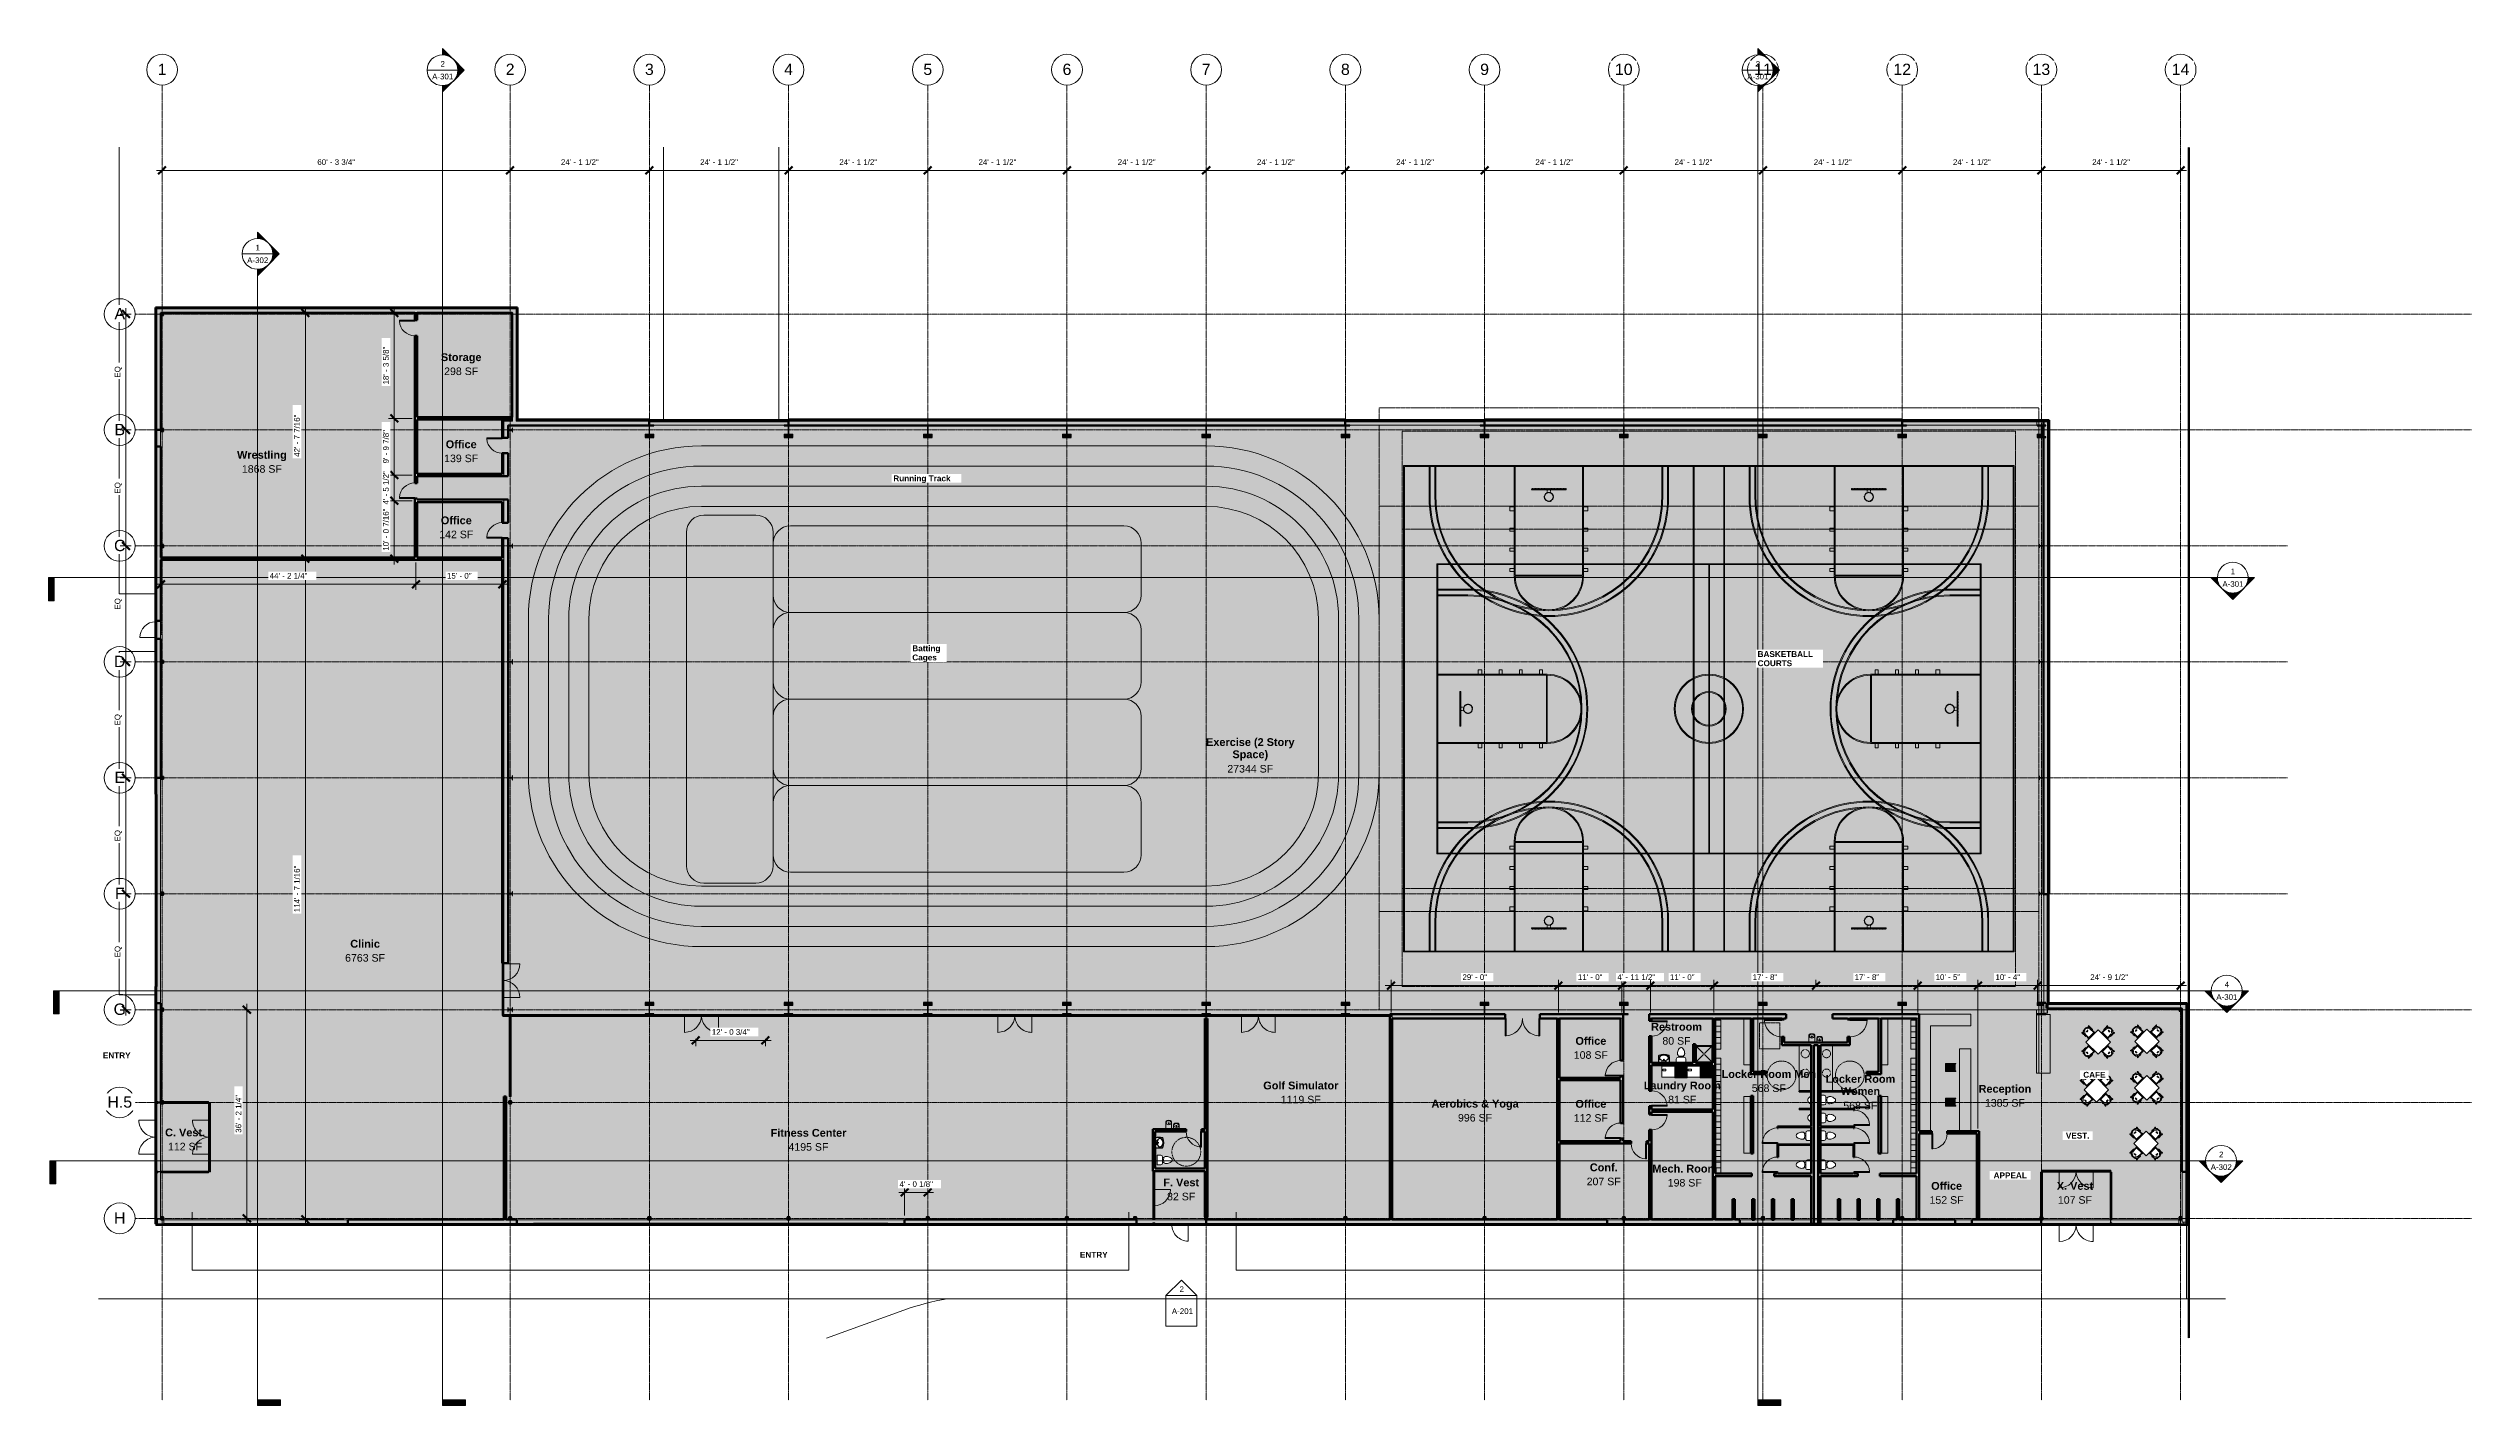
# Model space of a CAD drawing. Header units: inches. Extents: x 21836 to 26875, y -23174 to -20350.
import ezdxf

# ---------------------------------------------------------------- set-up
doc = ezdxf.new("R2010")
doc.units = ezdxf.units.IN
doc.header["$MEASUREMENT"] = 0
for name, pattern in [('Dash', [0.25, 0.125, -0.125]), ('Dash 1_16_', [0.125, 0.0625, -0.0625]), ('Dash dot dot', [0.8125, 0.25, -0.1875, 0, -0.1875, 0, -0.1875]), ('Grid Line 1_2_', [0.875, 0.5, -0.125, 0.125, -0.125]), ('Hidden', [0.28125, 0.1875, -0.09375]), ('Hidden 1_8_', [0.1875, 0.125, -0.0625])]:
    doc.linetypes.add(name, pattern=pattern)
for name, color, linetype, lineweight in [('A-ANNO-DIMS', 211, 'Continuous', 9), ('A-ANNO-DIMS-128', 211, 'Continuous', 9), ('A-DETL-HDLN', 90, 'Hidden 1_8_', 9), ('A-DOOR', 31, 'Continuous', 13), ('A-DOOR-GLAZ', 31, 'Continuous', 30), ('A-FLOR-CLRS', 90, 'Dash 1_16_', 9), ('A-FLOR-OTLN', 90, 'Continuous', 9), ('A-GLAZ-CURT', 52, 'Continuous', 9), ('A-GLAZ-CWMG', 51, 'Continuous', 9), ('A-PROP-SBCK', 71, 'Hidden', 50), ('A-WALL', 113, 'Continuous', 13), ('A-WALL-PATT', 111, 'Continuous', 50), ('C-BLDG-PADS', 91, 'Continuous', 9), ('C-TOPO', 7, 'Continuous', 9), ('Conc', 7, 'Continuous', 9), ('EOP-PR', 4, 'Continuous', 9), ('G-ANNO-SYMB', 111, 'Continuous', 9), ('G-ANNO-TEXT', 231, 'Continuous', 9), ('I-FURN', 30, 'Continuous', 9), ('I-WALL', 2, 'Continuous', 13), ('L-SITE-WALL', 31, 'Continuous', 13), ('M-AREA-IDEN', 171, 'Continuous', 9), ('P-SANR-FIXT', 6, 'Continuous', 9), ('Q-CASE', 31, 'Continuous', 9), ('Q-SPCQ', 91, 'Continuous', 9), ('Q-SPCQ-HDLN', 91, 'Dash', 9), ('S-BEAM', 12, 'Continuous', 9), ('S-COLS', 52, 'Continuous', 9), ('S-GRID', 1, 'Continuous', 9), ('S-GRID-IDEN', 1, 'Continuous', 9)]:
    doc.layers.add(name, color=color, linetype=linetype, lineweight=lineweight)
doc.styles.add('Arial', font='arial.ttf', dxfattribs={"height": 23.60479})
doc.styles.add('Arial_1', font='arial.ttf', dxfattribs={"height": 11.802395})
doc.styles.add('Arial_2', font='arial.ttf', dxfattribs={"height": 15.736527})
doc.styles.add('Arial_B', font='arialbd.ttf', dxfattribs={"height": 12.177074})
doc.styles.add('Arial_B_1', font='arialbd.ttf', dxfattribs={"height": 16.236099})
doc.dimstyles.new('Linear_-_3_32__Arial', dxfattribs={"dimscale": 12, "dimtxt": 12, "dimasz": 1.333333, "dimexe": 1, "dimexo": 0.666667, "dimgap": 0.666667, "dimtad": 1, "dimdec": 4, "dimrnd": 0.0625, "dimzin": 1, "dimdsep": 46, "dimlunit": 4, "dimtxsty": 'Arial_1', "dimblk1": 'OBLIQUE', "dimblk2": 'OBLIQUE', "dimsah": 1, "dimcen": 0.09, "dimdle": 1, "dimazin": 0, "dimtfac": 1, "dimtdec": 4, "dimtix": 1, "dimtmove": 0, "dimatfit": 3, "dimfxl": 1, "dimtvp": 1, "dimtfill": 1, "dimfrac": 2, "dimtolj": 1, "dimtzin": 0, "dimarcsym": 2})
doc.dimstyles.new('Linear_-_3_32__Arial_1', dxfattribs={"dimscale": 12, "dimtxt": 12, "dimasz": 1.333333, "dimexe": 1, "dimexo": 0.666667, "dimgap": 0.666667, "dimtad": 1, "dimdec": 4, "dimrnd": 0.0625, "dimzin": 1, "dimdsep": 46, "dimlunit": 4, "dimtxsty": 'Arial_1', "dimblk1": 'OBLIQUE', "dimblk2": 'OBLIQUE', "dimsah": 1, "dimcen": 0.09, "dimdle": 1, "dimazin": 0, "dimtfac": 1, "dimtdec": 4, "dimtix": 1, "dimtmove": 0, "dimatfit": 3, "dimfxl": 1, "dimtvp": 1, "dimtfill": 1, "dimfrac": 2, "dimtolj": 1, "dimtzin": 0, "dimarcsym": 2})
doc.dimstyles.new('Linear_-_3_32__Arial_2', dxfattribs={"dimscale": 12, "dimtxt": 12, "dimasz": 1.333333, "dimexe": 1, "dimexo": 0.666667, "dimgap": 0.666667, "dimtad": 1, "dimdec": 4, "dimrnd": 0.0625, "dimzin": 1, "dimdsep": 46, "dimlunit": 4, "dimtxsty": 'Arial_1', "dimblk1": 'OBLIQUE', "dimblk2": 'OBLIQUE', "dimsah": 1, "dimcen": 0.09, "dimdle": 1, "dimazin": 0, "dimtfac": 1, "dimtdec": 4, "dimtix": 1, "dimtmove": 0, "dimatfit": 3, "dimfxl": 1, "dimtvp": 1, "dimtfill": 1, "dimfrac": 2, "dimtolj": 1, "dimtzin": 0, "dimarcsym": 2})
doc.dimstyles.new('Linear_-_3_32__Arial_3', dxfattribs={"dimscale": 12, "dimtxt": 12, "dimasz": 1.333333, "dimexe": 1, "dimexo": 0.666667, "dimgap": 0.666667, "dimtad": 1, "dimdec": 4, "dimrnd": 0.0625, "dimzin": 1, "dimdsep": 46, "dimlunit": 4, "dimtxsty": 'Arial_1', "dimblk1": 'OBLIQUE', "dimblk2": 'OBLIQUE', "dimsah": 1, "dimcen": 0.09, "dimdle": 1, "dimazin": 0, "dimtfac": 1, "dimtdec": 4, "dimtix": 1, "dimtmove": 0, "dimatfit": 3, "dimfxl": 1, "dimtvp": 1, "dimtfill": 1, "dimfrac": 2, "dimtolj": 1, "dimtzin": 0, "dimarcsym": 2})
pattern_1 = [(45, (0, 0), (-12.6713535, 12.6713535), []), (45, (0, 19.2), (-12.6713535, 12.6713535), [])]
pattern_2 = [(0, (0, 0), (0, 16), []), (90, (0, 0), (-16, 1e-15), [])]

msp = doc.modelspace()

# ---------------------------------------------------------------- texts
at = {"layer": 'G-ANNO-SYMB', "attachment_point": 2, "line_spacing_factor": 0.938532, "style": 'Arial_1'}
for s, insert, char_height, width in [('A-301', (22656.11844, -20402.39032), 11.802395, 52.416), ('2', (22656.11844, -20376.20866), 11.8024, 10.944), ('1', (22271.41163, -20758.51692), 11.8024, 10.944), ('A-302', (22271.41163, -20784.69858), 11.802395, 52.416), ('A-301', (26379.3021, -21458.38419), 11.802395, 52.416), ('1', (26379.3021, -21432.20253), 11.8024, 10.944), ('A-301', (26366.68534, -22317.82051), 11.802395, 52.416), ('4', (26366.68534, -22291.63885), 11.8024, 10.944), ('A-302', (26354.9192, -22671.73085), 11.802395, 52.416), ('2', (26354.9192, -22645.54919), 11.8024, 10.944)]:
    msp.add_mtext(s, dxfattribs=dict(at, insert=insert, char_height=char_height, width=width))
at = {"layer": 'G-ANNO-TEXT', "color": 7, "insert": (21978.22095, -22439.05553), "char_height": 12.177074, "width": 66.816, "attachment_point": 2, "line_spacing_factor": 0.938532, "style": 'Arial_B', "bg_fill": 3, "box_fill_scale": 1.25, "bg_fill_color": 0, "bg_fill_transparency": 0}
msp.add_mtext('ENTRY', dxfattribs=at)
at = {"layer": 'M-AREA-IDEN', "attachment_point": 2, "line_spacing_factor": 0.938532}
for s, insert, char_height, width, style in [('Storage', (22694.63376, -20984.20989), 16.236099, 97.92, 'Arial_B_1'), ('298 SF', (22694.52441, -21013.78793), 15.736527, 84.48, 'Arial_2'), ('Office', (22694.63376, -21165.4279), 16.236099, 74.688, 'Arial_B_1'), ('139 SF', (22694.52441, -21195.00594), 15.736527, 84.48, 'Arial_2'), ('142 SF', (22684.3294, -21353.2926), 15.736527, 84.48, 'Arial_2'), ('Office', (22684.43875, -21323.71456), 16.236099, 74.688, 'Arial_B_1'), ('Exercise (2 Story\\PSpace)', (24335.67393, -21785.12151), 16.2360992, 212.928, 'Arial_B_1'), ('27344 SF', (24335.56458, -21840.85828), 15.736527, 113.664, 'Arial_2'), ('Clinic', (22494.79058, -22204.79836), 16.236099, 71.616, 'Arial_B_1'), ('6763 SF', (22494.68123, -22234.3764), 15.736527, 99.072, 'Arial_2'), ('Office', (25043.99079, -22406.93228), 16.236099, 74.688, 'Arial_B_1'), ('Restroom', (25222.12504, -22377.51376), 16.236099, 122.88, 'Arial_B_1'), ('80 SF', (25222.01569, -22407.0918), 15.736527, 69.888, 'Arial_2'), ('108 SF', (25043.88144, -22436.51032), 15.736527, 84.48, 'Arial_2'), ('Golf Simulator', (24440.78726, -22499.72313), 16.2360992, 181.44, 'Arial_B_1'), ('Laundry Room', (25234.0634, -22499.72313), 16.2360992, 185.664, 'Arial_B_1'), ('Locker Room Men', (25414.14588, -22475.9096), 16.2360992, 228.096, 'Arial_B_1'), ('568 SF', (25414.03653, -22505.48764), 15.736527, 84.48, 'Arial_2'), ('Locker Room\\PWomen', (25604.51766, -22486.05022), 16.2360992, 168.192, 'Arial_B_1'), ('Reception', (25905.08201, -22506.61846), 16.236099, 127.296, 'Arial_B_1'), ('1119 SF', (24440.67791, -22529.30117), 15.736527, 99.072, 'Arial_2'), ('Aerobics & Yoga', (24803.15552, -22537.50978), 16.2360992, 209.856, 'Arial_B_1'), ('996 SF', (24803.04617, -22567.08782), 15.736527, 84.48, 'Arial_2'), ('112 SF', (25043.88144, -22567.49516), 15.736527, 84.48, 'Arial_2'), ('Office', (25043.99079, -22537.91712), 16.236099, 74.688, 'Arial_B_1'), ('81 SF', (25233.95405, -22529.30117), 15.736527, 69.888, 'Arial_2'), ('568 SF', (25604.40831, -22541.78699), 15.736527, 84.48, 'Arial_2'), ('1385 SF', (25904.97266, -22536.1965), 15.736527, 99.072, 'Arial_2'), ('C. Vest.', (22120.38274, -22597.47239), 16.236099, 96.384, 'Arial_B_1'), ('Fitness Center', (23416.88084, -22598.23123), 16.2360992, 182.784, 'Arial_B_1'), ('112 SF', (22120.27339, -22627.05043), 15.736527, 84.48, 'Arial_2'), ('4195 SF', (23416.77149, -22627.80926), 15.736527, 99.072, 'Arial_2'), ('Conf.', (25070.72917, -22670.11009), 16.236099, 67.392, 'Arial_B_1'), ('Mech. Room', (25239.31076, -22672.72607), 16.236099, 156.48, 'Arial_B_1'), ('F. Vest', (24192.0061, -22701.41484), 16.236099, 86.208, 'Arial_B_1'), ('207 SF', (25070.61982, -22699.68813), 15.736527, 84.48, 'Arial_2'), ('198 SF', (25239.20141, -22702.30411), 15.736527, 84.48, 'Arial_2'), ('Office', (25783.80612, -22708.62931), 16.236099, 74.688, 'Arial_B_1'), ('X. Vest', (26050.7199, -22708.62931), 16.236099, 87.552, 'Arial_B_1'), ('82 SF', (24191.89675, -22730.99288), 15.736527, 69.888, 'Arial_2'), ('152 SF', (25783.69677, -22738.20735), 15.736527, 84.48, 'Arial_2'), ('107 SF', (26050.61055, -22738.20735), 15.736527, 84.48, 'Arial_2')]:
    msp.add_mtext(s, dxfattribs=dict(at, insert=insert, char_height=char_height, width=width, style=style))

# ---------------------------------------------------------------- blocks, each defined once
blk = doc.blocks.new('HSS-Hollow Structural Section-Column - HSS6X6X1_4-556719-First Floor Plan')
at = {"layer": 'S-COLS'}
h = blk.add_hatch(dxfattribs=at)
h.set_pattern_fill('FP_2', color=256, style=0, pattern_type=2)
h.set_pattern_definition([(225, (23085.89, -22784.303), (12.671354, -12.671354), []), (225, (23085.89, -22803.503), (12.671354, -12.671354), [])])
h.paths.add_polyline_path([(2.5, 3), (-2.5, 3), (-2.9, 2.9), (-3, 2.5), (-3, -2.5), (-2.9, -2.9), (-2.5, -3), (2.5, -3), (2.9, -2.9), (3, -2.5), (3, 2.5), (2.9, 2.9)], flags=0)
h.paths.add_polyline_path([(2.5, 2.8), (2.7, 2.7), (2.8, 2.5), (2.8, -2.5), (2.7, -2.7), (2.5, -2.8), (-2.5, -2.8), (-2.7, -2.7), (-2.8, -2.5), (-2.8, 2.5), (-2.7, 2.7), (-2.5, 2.8)], flags=0)
at = {"layer": 'S-COLS', "lineweight": 30}
for p, q in [((-3, 2.5), (-3, -2.5)), ((-2.8, -2.5), (-2.8, 2.5)), ((2.5, 3), (-2.5, 3)), ((-2.5, 2.8), (2.5, 2.8)), ((2.8, 2.5), (2.8, -2.5)), ((3, -2.5), (3, 2.5)), ((2.5, -2.8), (-2.5, -2.8)), ((-2.5, -3), (2.5, -3))]:
    blk.add_line(p, q, dxfattribs=at)
for centre, radius, start, end in [((-2.5, 2.5), 0.466, 90, 180), ((-2.5, 2.5), 0.233, 90, 180), ((2.5, 2.5), 0.466, 360, 90), ((2.5, 2.5), 0.233, 0, 90), ((-2.5, -2.5), 0.466, 180, 270), ((-2.5, -2.5), 0.233, 180, 270), ((2.5, -2.5), 0.466, 270, 360), ((2.5, -2.5), 0.233, 270, 360)]:
    blk.add_arc(centre, radius, start, end, dxfattribs=at)
blk = doc.blocks.new('HSS-Hollow Structural Section-Column - HSS6X6X1_4-V1-First Floor Plan')
at = {"layer": 'S-COLS'}
h = blk.add_hatch(dxfattribs=at)
h.set_pattern_fill('FP_3', color=256, style=0, pattern_type=2)
h.set_pattern_definition([(225, (23375.39, -22784.303), (12.671354, -12.671354), []), (225, (23375.39, -22803.503), (12.671354, -12.671354), [])])
h.paths.add_polyline_path([(-2.5, 3), (-2.9, 2.9), (-3, 2.5), (-3, -2.5), (-2.9, -2.9), (-2.5, -3), (2.5, -3), (2.9, -2.9), (3, -2.5), (3, 2.5), (2.9, 2.9), (2.5, 3)], flags=0)
h.paths.add_polyline_path([(-2.5, 2.8), (2.5, 2.8), (2.7, 2.7), (2.8, 2.5), (2.8, -2.5), (2.7, -2.7), (2.5, -2.8), (-2.5, -2.8), (-2.7, -2.7), (-2.8, -2.5), (-2.8, 2.5), (-2.7, 2.7)], flags=0)
at = {"layer": 'S-COLS', "lineweight": 30}
for p, q in [((-3, 2.5), (-3, -2.5)), ((-2.8, -2.5), (-2.8, 2.5)), ((2.5, 3), (-2.5, 3)), ((-2.5, 2.8), (2.5, 2.8)), ((2.8, 2.5), (2.8, -2.5)), ((3, -2.5), (3, 2.5)), ((2.5, -2.8), (-2.5, -2.8)), ((-2.5, -3), (2.5, -3))]:
    blk.add_line(p, q, dxfattribs=at)
for centre, radius, start, end in [((-2.5, 2.5), 0.466, 90, 180), ((-2.5, 2.5), 0.233, 90, 180), ((2.5, 2.5), 0.466, 360, 90), ((2.5, 2.5), 0.233, 0, 90), ((-2.5, -2.5), 0.466, 180, 270), ((-2.5, -2.5), 0.233, 180, 270), ((2.5, -2.5), 0.466, 270, 360), ((2.5, -2.5), 0.233, 270, 360)]:
    blk.add_arc(centre, radius, start, end, dxfattribs=at)
blk = doc.blocks.new('HSS-Hollow Structural Section-Column - HSS6X6X1_4-V2-First Floor Plan')
at = {"layer": 'S-COLS'}
h = blk.add_hatch(dxfattribs=at)
h.set_pattern_fill('FP_4', color=256, style=0, pattern_type=2)
h.set_pattern_definition([(225, (23664.89, -22784.303), (12.671354, -12.671354), []), (225, (23664.89, -22803.503), (12.671354, -12.671354), [])])
h.paths.add_polyline_path([(-2.5, 3), (-2.9, 2.9), (-3, 2.5), (-3, -2.5), (-2.9, -2.9), (-2.5, -3), (2.5, -3), (2.9, -2.9), (3, -2.5), (3, 2.5), (2.9, 2.9), (2.5, 3)], flags=0)
h.paths.add_polyline_path([(2.5, 2.8), (2.7, 2.7), (2.8, 2.5), (2.8, -2.5), (2.7, -2.7), (2.5, -2.8), (-2.5, -2.8), (-2.7, -2.7), (-2.8, -2.5), (-2.8, 2.5), (-2.7, 2.7), (-2.5, 2.8)], flags=0)
at = {"layer": 'S-COLS', "lineweight": 30}
for p, q in [((-3, 2.5), (-3, -2.5)), ((-2.8, -2.5), (-2.8, 2.5)), ((2.5, 3), (-2.5, 3)), ((-2.5, 2.8), (2.5, 2.8)), ((2.8, 2.5), (2.8, -2.5)), ((3, -2.5), (3, 2.5)), ((2.5, -2.8), (-2.5, -2.8)), ((-2.5, -3), (2.5, -3))]:
    blk.add_line(p, q, dxfattribs=at)
for centre, radius, start, end in [((-2.5, 2.5), 0.466, 90, 180), ((-2.5, 2.5), 0.233, 90, 180), ((2.5, 2.5), 0.466, 360, 90), ((2.5, 2.5), 0.233, 0, 90), ((-2.5, -2.5), 0.466, 180, 270), ((-2.5, -2.5), 0.233, 180, 270), ((2.5, -2.5), 0.466, 270, 360), ((2.5, -2.5), 0.233, 270, 360)]:
    blk.add_arc(centre, radius, start, end, dxfattribs=at)
blk = doc.blocks.new('HSS-Hollow Structural Section-Column - HSS6X6X1_4-V3-First Floor Plan')
at = {"layer": 'S-COLS'}
h = blk.add_hatch(dxfattribs=at)
h.set_pattern_fill('FP_5', color=256, style=0, pattern_type=2)
h.set_pattern_definition([(225, (23954.39, -22784.303), (12.671354, -12.671354), []), (225, (23954.39, -22803.503), (12.671354, -12.671354), [])])
h.paths.add_polyline_path([(2.5, 3), (-2.5, 3), (-2.9, 2.9), (-3, 2.5), (-3, -2.5), (-2.9, -2.9), (-2.5, -3), (2.5, -3), (2.9, -2.9), (3, -2.5), (3, 2.5), (2.9, 2.9)], flags=0)
h.paths.add_polyline_path([(-2.5, 2.8), (2.5, 2.8), (2.7, 2.7), (2.8, 2.5), (2.8, -2.5), (2.7, -2.7), (2.5, -2.8), (-2.5, -2.8), (-2.7, -2.7), (-2.8, -2.5), (-2.8, 2.5), (-2.7, 2.7)], flags=0)
at = {"layer": 'S-COLS', "lineweight": 30}
for p, q in [((-3, 2.5), (-3, -2.5)), ((-2.8, -2.5), (-2.8, 2.5)), ((2.5, 3), (-2.5, 3)), ((-2.5, 2.8), (2.5, 2.8)), ((2.8, 2.5), (2.8, -2.5)), ((3, -2.5), (3, 2.5)), ((2.5, -2.8), (-2.5, -2.8)), ((-2.5, -3), (2.5, -3))]:
    blk.add_line(p, q, dxfattribs=at)
for centre, radius, start, end in [((-2.5, 2.5), 0.466, 90, 180), ((-2.5, 2.5), 0.233, 90, 180), ((2.5, 2.5), 0.466, 360, 90), ((2.5, 2.5), 0.233, 0, 90), ((-2.5, -2.5), 0.466, 180, 270), ((-2.5, -2.5), 0.233, 180, 270), ((2.5, -2.5), 0.466, 270, 360), ((2.5, -2.5), 0.233, 270, 360)]:
    blk.add_arc(centre, radius, start, end, dxfattribs=at)
blk = doc.blocks.new('HSS-Hollow Structural Section-Column - HSS6X6X1_4-V4-First Floor Plan')
at = {"layer": 'S-COLS', "lineweight": 30}
for p, q in [((-3, 2.534), (-3, -2.534)), ((-2.767, -2.534), (-2.767, 2.534)), ((2.534, 3), (-2.534, 3)), ((-2.534, 2.767), (2.534, 2.767)), ((2.767, 2.534), (2.767, -2.534)), ((3, -2.534), (3, 2.534)), ((2.534, -2.767), (-2.534, -2.767)), ((-2.534, -3), (2.534, -3))]:
    blk.add_line(p, q, dxfattribs=at)
for centre, radius, start, end in [((-2.534, 2.534), 0.466, 90, 180), ((-2.534, 2.534), 0.233, 90, 180), ((2.534, 2.534), 0.466, 360, 90), ((2.534, 2.534), 0.233, 0, 90), ((-2.534, -2.534), 0.466, 180, 270), ((-2.534, -2.534), 0.233, 180, 270), ((2.534, -2.534), 0.466, 270, 360), ((2.534, -2.534), 0.233, 270, 360)]:
    blk.add_arc(centre, radius, start, end, dxfattribs=at)
blk = doc.blocks.new('HSS-Hollow Structural Section-Column - HSS6X6X1_4-V5-First Floor Plan')
at = {"layer": 'S-COLS', "lineweight": 30}
for p, q in [((-3, 2.534), (-3, -2.534)), ((-2.767, -2.534), (-2.767, 2.534)), ((2.534, 3), (-2.534, 3)), ((-2.534, 2.767), (2.534, 2.767)), ((2.767, 2.534), (2.767, -2.534)), ((3, -2.534), (3, 2.534)), ((2.534, -2.767), (-2.534, -2.767)), ((-2.534, -3), (2.534, -3))]:
    blk.add_line(p, q, dxfattribs=at)
for centre, radius, start, end in [((-2.534, 2.534), 0.466, 90, 180), ((-2.534, 2.534), 0.233, 90, 180), ((2.534, 2.534), 0.466, 360, 90), ((2.534, 2.534), 0.233, 0, 90), ((-2.534, -2.534), 0.466, 180, 270), ((-2.534, -2.534), 0.233, 180, 270), ((2.534, -2.534), 0.466, 270, 360), ((2.534, -2.534), 0.233, 270, 360)]:
    blk.add_arc(centre, radius, start, end, dxfattribs=at)
blk = doc.blocks.new('HSS-Hollow Structural Section-Column - HSS6X6X1_4-V6-First Floor Plan')
at = {"layer": 'S-COLS'}
h = blk.add_hatch(dxfattribs=at)
h.set_pattern_fill('FP_6', color=256, style=0, pattern_type=2)
h.set_pattern_definition([(225, (25112.39, -22784.303), (12.6713535, -12.6713535), []), (225, (25112.39, -22803.503), (12.6713535, -12.6713535), [])])
h.paths.add_polyline_path([(-2.5, 3), (-2.9, 2.9), (-3, 2.5), (-3, -2.5), (-2.9, -2.9), (-2.5, -3), (2.5, -3), (2.9, -2.9), (3, -2.5), (3, 2.5), (2.9, 2.9), (2.5, 3)], flags=0)
h.paths.add_polyline_path([(-2.5, 2.8), (2.5, 2.8), (2.7, 2.7), (2.8, 2.5), (2.8, -2.5), (2.7, -2.7), (2.5, -2.8), (-2.5, -2.8), (-2.7, -2.7), (-2.8, -2.5), (-2.8, 2.5), (-2.7, 2.7)], flags=0)
at = {"layer": 'S-COLS', "lineweight": 30}
for p, q in [((-3, 2.5), (-3, -2.5)), ((-2.8, -2.5), (-2.8, 2.5)), ((2.5, 3), (-2.5, 3)), ((-2.5, 2.8), (2.5, 2.8)), ((2.8, 2.5), (2.8, -2.5)), ((3, -2.5), (3, 2.5)), ((2.5, -2.8), (-2.5, -2.8)), ((-2.5, -3), (2.5, -3))]:
    blk.add_line(p, q, dxfattribs=at)
for centre, radius, start, end in [((-2.5, 2.5), 0.466, 90, 180), ((-2.5, 2.5), 0.233, 90, 180), ((2.5, 2.5), 0.466, 360, 90), ((2.5, 2.5), 0.233, 0, 90), ((-2.5, -2.5), 0.466, 180, 270), ((-2.5, -2.5), 0.233, 180, 270), ((2.5, -2.5), 0.466, 270, 360), ((2.5, -2.5), 0.233, 270, 360)]:
    blk.add_arc(centre, radius, start, end, dxfattribs=at)
blk = doc.blocks.new('HSS-Hollow Structural Section-Column - HSS6X6X1_4-V7-First Floor Plan')
at = {"layer": 'S-COLS'}
h = blk.add_hatch(dxfattribs=at)
h.set_pattern_fill('FP_7', color=256, style=0, pattern_type=2)
h.set_pattern_definition([(225, (25401.89, -22784.303), (12.6713535, -12.6713535), []), (225, (25401.89, -22803.503), (12.6713535, -12.6713535), [])])
h.paths.add_polyline_path([(-2.5, 3), (-2.9, 2.9), (-3, 2.5), (-3, -2.5), (-2.9, -2.9), (-2.5, -3), (2.5, -3), (2.9, -2.9), (3, -2.5), (3, 2.5), (2.9, 2.9), (2.5, 3)], flags=0)
h.paths.add_polyline_path([(2.5, 2.8), (2.7, 2.7), (2.8, 2.5), (2.8, -2.5), (2.7, -2.7), (2.5, -2.8), (-2.5, -2.8), (-2.7, -2.7), (-2.8, -2.5), (-2.8, 2.5), (-2.7, 2.7), (-2.5, 2.8)], flags=0)
at = {"layer": 'S-COLS', "lineweight": 30}
for p, q in [((-3, 2.5), (-3, -2.5)), ((-2.8, -2.5), (-2.8, 2.5)), ((2.5, 3), (-2.5, 3)), ((-2.5, 2.8), (2.5, 2.8)), ((2.8, 2.5), (2.8, -2.5)), ((3, -2.5), (3, 2.5)), ((2.5, -2.8), (-2.5, -2.8)), ((-2.5, -3), (2.5, -3))]:
    blk.add_line(p, q, dxfattribs=at)
for centre, radius, start, end in [((-2.5, 2.5), 0.466, 90, 180), ((-2.5, 2.5), 0.233, 90, 180), ((2.5, 2.5), 0.466, 360, 90), ((2.5, 2.5), 0.233, 0, 90), ((-2.5, -2.5), 0.466, 180, 270), ((-2.5, -2.5), 0.233, 180, 270), ((2.5, -2.5), 0.466, 270, 360), ((2.5, -2.5), 0.233, 270, 360)]:
    blk.add_arc(centre, radius, start, end, dxfattribs=at)
blk = doc.blocks.new('HSS-Hollow Structural Section-Column - HSS6X6X1_4-V8-First Floor Plan')
at = {"layer": 'S-COLS'}
h = blk.add_hatch(dxfattribs=at)
h.set_pattern_fill('FP_8', color=256, style=0, pattern_type=2)
h.set_pattern_definition([(225, (25691.39, -22784.303), (12.6713535, -12.6713535), []), (225, (25691.39, -22803.503), (12.6713535, -12.6713535), [])])
h.paths.add_polyline_path([(1.4, 3), (-2.5, 3), (-2.9, 2.9), (-3, 2.5), (-3, -2.5), (-2.9, -2.9), (-2.5, -3), (2.5, -3), (2.9, -2.9), (3, -2.5), (3, 2.5), (2.9, 2.9), (2.5, 3)], flags=0)
h.paths.add_polyline_path([(2.5, 2.8), (2.7, 2.7), (2.8, 2.5), (2.8, -2.5), (2.7, -2.7), (2.5, -2.8), (-2.5, -2.8), (-2.7, -2.7), (-2.8, -2.5), (-2.8, 2.5), (-2.7, 2.7), (-2.5, 2.8), (1.4, 2.8)], flags=0)
at = {"layer": 'S-COLS', "lineweight": 30}
for p, q in [((-3, 2.5), (-3, -2.5)), ((-2.8, -2.5), (-2.8, 2.5)), ((2.5, 3), (-2.5, 3)), ((-2.5, 2.8), (2.5, 2.8)), ((2.8, 2.5), (2.8, -2.5)), ((3, -2.5), (3, 2.5)), ((2.5, -2.8), (-2.5, -2.8)), ((-2.5, -3), (2.5, -3))]:
    blk.add_line(p, q, dxfattribs=at)
for centre, radius, start, end in [((-2.5, 2.5), 0.466, 90, 180), ((-2.5, 2.5), 0.233, 90, 180), ((2.5, 2.5), 0.466, 360, 90), ((2.5, 2.5), 0.233, 0, 90), ((-2.5, -2.5), 0.466, 180, 270), ((-2.5, -2.5), 0.233, 180, 270), ((2.5, -2.5), 0.466, 270, 360), ((2.5, -2.5), 0.233, 270, 360)]:
    blk.add_arc(centre, radius, start, end, dxfattribs=at)
blk = doc.blocks.new('HSS-Hollow Structural Section-Column - HSS6X6X1_4-V9-First Floor Plan')
at = {"layer": 'S-COLS'}
h = blk.add_hatch(dxfattribs=at)
h.set_pattern_fill('FP_9', color=256, style=0, pattern_type=2)
h.set_pattern_definition([(225, (25980.89, -22784.303), (12.6713535, -12.6713535), []), (225, (25980.89, -22803.503), (12.6713535, -12.6713535), [])])
h.paths.add_polyline_path([(-2.5, 3), (-2.9, 2.9), (-3, 2.5), (-3, -2.5), (-2.8, -2.9), (-2.5, -3), (2.5, -3), (2.9, -2.9), (3, -2.5), (3, 2.5), (2.9, 2.9), (2.5, 3)], flags=0)
h.paths.add_polyline_path([(2.5, 2.8), (2.7, 2.7), (2.8, 2.5), (2.8, -2.5), (2.7, -2.7), (2.5, -2.8), (-2.5, -2.8), (-2.7, -2.7), (-2.8, -2.5), (-2.8, 2.5), (-2.7, 2.7), (-2.5, 2.8)], flags=0)
at = {"layer": 'S-COLS', "lineweight": 30}
for p, q in [((-3, 2.5), (-3, -2.5)), ((-2.8, -2.5), (-2.8, 2.5)), ((2.5, 3), (-2.5, 3)), ((-2.5, 2.8), (2.5, 2.8)), ((2.8, 2.5), (2.8, -2.5)), ((3, -2.5), (3, 2.5)), ((2.5, -2.8), (-2.5, -2.8)), ((-2.5, -3), (2.5, -3))]:
    blk.add_line(p, q, dxfattribs=at)
for centre, radius, start, end in [((-2.5, 2.5), 0.466, 90, 180), ((-2.5, 2.5), 0.233, 90, 180), ((2.5, 2.5), 0.466, 360, 90), ((2.5, 2.5), 0.233, 0, 90), ((-2.5, -2.5), 0.466, 180, 270), ((-2.5, -2.5), 0.233, 180, 270), ((2.5, -2.5), 0.466, 270, 360), ((2.5, -2.5), 0.233, 270, 360)]:
    blk.add_arc(centre, radius, start, end, dxfattribs=at)
blk = doc.blocks.new('HSS-Hollow Structural Section-Column - HSS6X6X1_4-V10-First Floor Plan')
at = {"layer": 'S-COLS', "lineweight": 30}
for p, q in [((-3, 2.534), (-3, -2.534)), ((-2.767, -2.534), (-2.767, 2.534)), ((2.534, 3), (-2.534, 3)), ((-2.534, 2.767), (2.534, 2.767)), ((2.767, 2.534), (2.767, -2.534)), ((3, -2.534), (3, 2.534)), ((2.534, -2.767), (-2.534, -2.767)), ((-2.534, -3), (2.534, -3))]:
    blk.add_line(p, q, dxfattribs=at)
for centre, radius, start, end in [((-2.534, 2.534), 0.466, 90, 180), ((-2.534, 2.534), 0.233, 90, 180), ((2.534, 2.534), 0.466, 360, 90), ((2.534, 2.534), 0.233, 0, 90), ((-2.534, -2.534), 0.466, 180, 270), ((-2.534, -2.534), 0.233, 180, 270), ((2.534, -2.534), 0.466, 270, 360), ((2.534, -2.534), 0.233, 270, 360)]:
    blk.add_arc(centre, radius, start, end, dxfattribs=at)
blk = doc.blocks.new('Girt_C - 8_D-767115-First Floor Plan')
at = {"layer": 'S-BEAM'}
h = blk.add_hatch(color=256, dxfattribs=at)
h.paths.add_polyline_path([(24244, -22787.5), (24244, -22787.3), (24099, -22787.3), (24099, -22787.5), (24221.2, -22787.5)], flags=0)
h.paths.add_polyline_path([(23616.8, -22787.5), (23616.8, -22787.3), (22810, -22787.3), (22810, -22787.5), (23599.2, -22787.5)], flags=0)
h.paths.add_polyline_path([(22458.8, -22787.5), (22458.8, -22787.3), (22076.1, -22787.3), (22076.1, -22787.5), (22216.9, -22787.5)], flags=0)
h = blk.add_hatch(color=256, dxfattribs=at)
h.paths.add_polyline_path([(24244, -22795.1), (24244, -22787.5), (24099, -22787.5), (24099, -22795.1), (24133.2, -22795.1), (24133.2, -22793.4), (24137.2, -22793.4), (24137.2, -22795.1), (24221.2, -22795.1)], flags=0)
h.paths.add_polyline_path([(23616.8, -22795.1), (23616.8, -22787.5), (22810, -22787.5), (22810, -22795.1), (23599.2, -22795.1)], flags=0)
h.paths.add_polyline_path([(22458.8, -22795.1), (22458.8, -22787.5), (22076.1, -22787.5), (22076.1, -22795.1), (22216.9, -22795.1)], flags=0)
h = blk.add_hatch(color=256, dxfattribs=at)
h.paths.add_polyline_path([(24244, -22795.3), (24244, -22795.1), (24137.2, -22795.1), (24137.2, -22795.3), (24221.2, -22795.3)], flags=0)
h.paths.add_polyline_path([(24133.2, -22795.3), (24133.2, -22795.1), (24099, -22795.1), (24099, -22795.3), (24117.6, -22795.3)], flags=0)
h.paths.add_polyline_path([(23616.8, -22795.3), (23616.8, -22795.1), (22810, -22795.1), (22810, -22795.3), (23599.2, -22795.3)], flags=0)
h.paths.add_polyline_path([(22458.8, -22795.3), (22458.8, -22795.1), (22076.1, -22795.1), (22076.1, -22795.3), (22216.9, -22795.3)], flags=0)
for p, q in [((22458.8, -22787.3), (22076.1, -22787.3)), ((22076.1, -22787.5), (22076.1, -22787.3)), ((22076.1, -22795.1), (22076.1, -22787.5)), ((22076.1, -22795.3), (22076.1, -22795.1)), ((22076.1, -22795.3), (22458.8, -22795.3)), ((23083.4, -22787.3), (22810, -22787.3)), ((22810, -22795.3), (23616.8, -22795.3)), ((23372.9, -22787.3), (23088.4, -22787.3)), ((23616.8, -22787.3), (23377.9, -22787.3)), ((24241.4, -22787.3), (24099, -22787.3)), ((24099, -22795.3), (24133.2, -22795.3)), ((24137.2, -22795.3), (24244, -22795.3))]:
    blk.add_line(p, q, dxfattribs=at)
blk = doc.blocks.new('Girt_C - 8_D-841280-First Floor Plan')
at = {"layer": 'S-BEAM'}
for points in [[(26273.4, -22792.3), (26273.6, -22792.3), (26273.5, -22687.7), (26273.4, -22687.7), (26273.4, -22792.3)], [(26281.2, -22792.3), (26281.2, -22687.7), (26273.6, -22687.7), (26273.6, -22792.3), (26277.4, -22792.3)], [(26281.3, -22792.3), (26281.4, -22792.3), (26281.3, -22687.7), (26281.2, -22687.7), (26281.2, -22792.3)]]:
    blk.add_hatch(color=256, dxfattribs=at).paths.add_polyline_path(points, flags=0)
for p, q in [((26273.4, -22687.7), (26273.4, -22781.8)), ((26281.4, -22792.3), (26281.4, -22687.7)), ((26273.4, -22786.8), (26273.4, -22792.3)), ((26273.6, -22792.3), (26273.4, -22792.3)), ((26281.2, -22792.3), (26273.6, -22792.3)), ((26281.4, -22792.3), (26281.2, -22792.3))]:
    blk.add_line(p, q, dxfattribs=at)
blk = doc.blocks.new('Casework 1 - Casework 1-456223-First Floor Plan')
at = {"layer": 'Q-CASE'}
h = blk.add_hatch(color=256, dxfattribs=at)
h.paths.add_polyline_path([(25750.4, -22590.7), (25750.4, -22371.6), (25834.4, -22371.6), (25834.4, -22347.6), (25726.4, -22347.6), (25726.4, -22590.7), (25726.7, -22590.7)], flags=0)
h.paths.add_polyline_path([(25810.4, -22590.7), (25834.4, -22590.7), (25834.4, -22419.6), (25810.4, -22419.6), (25810.4, -22557.1)], flags=0)
for p, q in [((25834.4, -22347.6), (25726.4, -22347.6)), ((25750.4, -22590.7), (25750.4, -22371.6)), ((25750.4, -22371.6), (25834.4, -22371.6)), ((25834.4, -22371.6), (25834.4, -22347.6)), ((25834.4, -22419.6), (25810.4, -22419.6)), ((25810.4, -22419.6), (25810.4, -22590.7)), ((25834.4, -22590.7), (25834.4, -22419.6))]:
    blk.add_line(p, q, dxfattribs=at)
blk = doc.blocks.new('Falcon 7700 Series Pedestal Base - 36_ Square Top x 30_ - Wheelchair Height-460525-First Floor Plan')
at = {"layer": 'I-FURN'}
for p, q in [((18, 18), (-18, 18)), ((-18, 18), (-18, -18)), ((18, -18), (18, 18)), ((-18, -18), (18, -18))]:
    blk.add_line(p, q, dxfattribs=at)
blk = doc.blocks.new('HermanMiller_Collection_Air-Chair_SideChair_Arms - Arms-457867-First Floor Plan')
at = {"layer": 'I-FURN'}
for p, q in [((-3.6, 10), (-8.5, 10.5)), ((-8.5, 9.5), (-5.5, 9.2)), ((-3.6, 1.3), (-3.6, -1.3)), ((-3.3, 9), (-0.6, 8.8)), ((-2.4, -1.3), (-2.4, 1.3)), ((2, 10.2), (-0.7, 10.5)), ((-0.3, 8.3), (-0.6, 8.8)), ((-0.6, 8.8), (0.4, 8.7)), ((8.8, 8.8), (-0.3, 8.3)), ((0.8, 8.8), (2.2, 9.2)), ((6.4, 7.6), (7.6, 7.6)), ((8.7, 6.4), (8.7, -6.4)), ((9.3, 9.3), (8.8, 8.8)), ((9.2, 7.9), (10, 8.6)), ((9.5, -6.7), (9.5, 6.7)), ((-5.5, -9.2), (-8.5, -9.5)), ((-8.5, -10.5), (-3.6, -10)), ((-3.3, -9), (-0.6, -8.8)), ((-0.7, -10.5), (2, -10.2)), ((-0.6, -8.8), (-0.3, -8.3)), ((0.4, -8.7), (-0.6, -8.8)), ((-0.3, -8.3), (8.8, -8.8)), ((2.2, -9.2), (0.8, -8.8)), ((6.4, -7.6), (7.6, -7.6)), ((8.8, -8.8), (9.3, -9.3)), ((10, -8.6), (9.2, -7.9))]:
    blk.add_line(p, q, dxfattribs=at)
for centre, radius, start, end in [((9.9, 0), 19.8, 163.4787, 196.5213), ((-8.5, 10), 0.5, 90, 270), ((-1.5, 1.7), 8.5, 117.7851, 152.2149), ((9.9, 0), 18.8, 163.7855, 196.2145), ((-0.7, 0.8), 8.69, 90.7893, 148.9202), ((-7.7, 5.4), 2.08, 305.4968, 328.6439), ((-0.2, 0.8), 6.63, 124.5004, 148.6439), ((-2.5, 5), 5.17, 102.2096, 125.548), ((-0.9, 1.7), 5.55, 95.4677, 123.4626), ((-1.3, 4.4), 6.06, 84.7201, 112.311), ((-3, 1.3), 0.625, 360, 180), ((6.6, -76.7), 84.2, 90.0911, 95.4677), ((-0.5, -9.9), 19.3, 84.4222, 90.7893), ((0.4, 9.3), 0.53, 159.7405, 262.7198), ((0.4, 9.7), 0.924, 265.6115, 290.3639), ((1.8, 9.6), 0.521, 212.9555, 275.0445), ((2.1, 9.7), 0.499, 287, 91.3054), ((7.6, 6.5), 1.09, 353.2467, 90.0911), ((7.6, 6.8), 1.97, 356.1033, 34.6542), ((9.7, 9), 0.49, 315, 135), ((-1.5, -1.7), 8.5, 207.7851, 242.2149), ((-8.5, -10), 0.5, 90, 270), ((-0.7, -0.8), 8.69, 211.0798, 269.2107), ((-7.7, -5.4), 2.08, 31.3561, 54.5032), ((-0.2, -0.8), 6.63, 211.3561, 235.4996), ((-2.5, -5), 5.17, 234.452, 257.7904), ((-0.9, -1.7), 5.55, 236.5374, 264.5323), ((-3, -1.3), 0.625, 180, 360), ((-1.3, -4.4), 6.06, 247.689, 275.2799), ((6.6, 76.7), 84.2, 264.5323, 269.9089), ((-0.5, 9.9), 19.3, 269.2107, 275.5778), ((0.4, -9.3), 0.53, 97.2802, 200.2595), ((0.4, -9.7), 0.924, 69.6361, 94.3885), ((1.8, -9.6), 0.521, 84.9555, 147.0445), ((2.1, -9.7), 0.499, 268.6946, 73), ((7.6, -6.5), 1.09, 269.9089, 6.7533), ((7.6, -6.8), 1.97, 325.3458, 3.8967), ((9.7, -9), 0.49, 225, 45)]:
    blk.add_arc(centre, radius, start, end, dxfattribs=at)
for centre, major_axis, ratio, start_param, end_param in [((-7.5, 6.9), (0.03, 3.66), 0.320235, 2.34328, 2.536765), ((-7.9, 5.4), (-0.03, 1.79), 0.298783, 2.522217, 3.153947), ((-7.5, -6.9), (-0.03, 3.66), 0.320235, 0.604828, 0.798312), ((-7.9, -5.4), (0.03, 1.79), 0.298783, 6.270831, 6.902561)]:
    blk.add_ellipse(centre, major_axis=major_axis, ratio=ratio, start_param=start_param, end_param=end_param, dxfattribs=at)
for points in [[(-6.5, 3.7), (-6.5, 3.7), (-6.7, 3.6), (-6.9, 3.6), (-7.1, 3.6), (-7.4, 3.6), (-7.6, 3.6), (-7.8, 3.6)], [(-6.5, -3.7), (-6.5, -3.7), (-6.7, -3.6), (-6.9, -3.6), (-7.1, -3.6), (-7.4, -3.6), (-7.6, -3.6), (-7.8, -3.6)]]:
    blk.add_open_spline(points, degree=3, knots=[-1, -1, -1, -1, -0.75, -0.5, -0.375, -0.25, 0, 0, 0, 0], dxfattribs=at)
blk = doc.blocks.new('HermanMiller_Collection_Air-Chair_SideChair_Arms - Arms-460524-First Floor Plan')
at = {"layer": 'I-FURN'}
for p, q in [((-8.5, 10.5), (-3.6, 10)), ((-5.5, 9.2), (-8.5, 9.5)), ((-3.6, -1.3), (-3.6, 1.3)), ((-3.3, 9), (-0.6, 8.8)), ((-2.4, 1.3), (-2.4, -1.3)), ((-0.7, 10.5), (2, 10.2)), ((-0.6, 8.8), (-0.3, 8.3)), ((0.4, 8.7), (-0.6, 8.8)), ((-0.3, 8.3), (8.8, 8.8)), ((2.2, 9.2), (0.8, 8.8)), ((6.4, 7.6), (7.6, 7.6)), ((8.7, -6.4), (8.7, 6.4)), ((8.8, 8.8), (9.3, 9.3)), ((10, 8.6), (9.2, 7.9)), ((9.5, 6.7), (9.5, -6.7)), ((-8.5, -9.5), (-5.5, -9.2)), ((-3.6, -10), (-8.5, -10.5)), ((-3.3, -9), (-0.6, -8.8)), ((2, -10.2), (-0.7, -10.5)), ((-0.3, -8.3), (-0.6, -8.8)), ((-0.6, -8.8), (0.4, -8.7)), ((8.8, -8.8), (-0.3, -8.3)), ((0.8, -8.8), (2.2, -9.2)), ((6.4, -7.6), (7.6, -7.6)), ((9.3, -9.3), (8.8, -8.8)), ((9.2, -7.9), (10, -8.6))]:
    blk.add_line(p, q, dxfattribs=at)
for centre, radius, start, end in [((9.9, 0), 19.8, 163.4787, 196.5213), ((-8.5, 10), 0.5, 90, 270), ((-1.5, 1.7), 8.5, 117.7851, 152.2149), ((9.9, 0), 18.8, 163.7855, 196.2145), ((-0.7, 0.8), 8.69, 90.7893, 148.9202), ((-7.7, 5.4), 2.08, 305.4968, 328.6439), ((-0.2, 0.8), 6.63, 124.5004, 148.6439), ((-2.5, 5), 5.17, 102.2096, 125.548), ((-0.9, 1.7), 5.55, 95.4677, 123.4626), ((-1.3, 4.4), 6.06, 84.7201, 112.311), ((-3, 1.3), 0.625, 0, 180), ((6.6, -76.7), 84.2, 90.0911, 95.4677), ((-0.5, -9.9), 19.3, 84.4222, 90.7893), ((0.4, 9.3), 0.53, 159.7405, 262.7198), ((0.4, 9.7), 0.924, 265.6115, 290.3639), ((1.8, 9.6), 0.521, 212.9555, 275.0445), ((2.1, 9.7), 0.499, 287, 91.3054), ((7.6, 6.5), 1.09, 353.2467, 90.0911), ((7.6, 6.8), 1.97, 356.1033, 34.6542), ((9.7, 9), 0.49, 315, 135), ((-1.5, -1.7), 8.5, 207.7851, 242.2149), ((-8.5, -10), 0.5, 90, 270), ((-0.7, -0.8), 8.69, 211.0798, 269.2107), ((-7.7, -5.4), 2.08, 31.3561, 54.5032), ((-0.2, -0.8), 6.63, 211.3561, 235.4996), ((-2.5, -5), 5.17, 234.452, 257.7904), ((-0.9, -1.7), 5.55, 236.5374, 264.5323), ((-3, -1.3), 0.625, 180, 0), ((-1.3, -4.4), 6.06, 247.689, 275.2799), ((6.6, 76.7), 84.2, 264.5323, 269.9089), ((-0.5, 9.9), 19.3, 269.2107, 275.5778), ((0.4, -9.3), 0.53, 97.2802, 200.2595), ((0.4, -9.7), 0.924, 69.6361, 94.3885), ((1.8, -9.6), 0.521, 84.9555, 147.0445), ((2.1, -9.7), 0.499, 268.6946, 73), ((7.6, -6.5), 1.09, 269.9089, 6.7533), ((7.6, -6.8), 1.97, 325.3458, 3.8967), ((9.7, -9), 0.49, 225, 45)]:
    blk.add_arc(centre, radius, start, end, dxfattribs=at)
for centre, major_axis, ratio, start_param, end_param in [((-7.5, 6.9), (0.03, 3.66), 0.320235, 2.34328, 2.536765), ((-7.9, 5.4), (-0.03, 1.79), 0.298783, 2.522217, 3.153947), ((-7.5, -6.9), (-0.03, 3.66), 0.320235, 0.604828, 0.798312), ((-7.9, -5.4), (0.03, 1.79), 0.298783, 6.270831, 6.902561)]:
    blk.add_ellipse(centre, major_axis=major_axis, ratio=ratio, start_param=start_param, end_param=end_param, dxfattribs=at)
for points in [[(-6.5, 3.7), (-6.5, 3.7), (-6.7, 3.6), (-6.9, 3.6), (-7.1, 3.6), (-7.4, 3.6), (-7.6, 3.6), (-7.8, 3.6)], [(-6.5, -3.7), (-6.5, -3.7), (-6.7, -3.6), (-6.9, -3.6), (-7.1, -3.6), (-7.4, -3.6), (-7.6, -3.6), (-7.8, -3.6)]]:
    blk.add_open_spline(points, degree=3, knots=[-1, -1, -1, -1, -0.75, -0.5, -0.375, -0.25, 0, 0, 0, 0], dxfattribs=at)
blk = doc.blocks.new('Bar_Stool_6722_1_ - Bar_Stool_6722_1_-477960-First Floor Plan')
at = {"layer": 'I-FURN'}
for points in [[(1, 20.1), (1, 21.1), (0, 21.1), (0, 19.2), (1, 19.2), (1, 20.1)], [(0.5, 18.4), (0.5, 19.2), (0, 19.2), (0, 17.7), (0.5, 17.7), (0.5, 18.1)], [(1, 1.9), (1, 17.7), (0, 17.7), (0, 1.8), (1, 1.8)], [(1, 1.7), (1, 1.8), (0, 1.8), (0, 1), (1, 1), (1, 1.2)], [(1, 0.6), (1, 1), (0, 0.9), (0, 0), (1, 0), (1, 0.3)], [(1, 19), (1, 19.2), (0.5, 19.2), (0.5, 17.7), (1, 17.7), (1, 18.8)], [(15.5, 20.1), (15.5, 20.1), (1, 20.1), (1, 20), (15.5, 20)], [(16, 19.9), (16, 20), (1, 20), (1, 19.9), (10.3, 19.9)], [(16, 18.2), (16, 19.9), (1, 19.9), (1, 17.6), (16, 17.6)], [(16, 17.6), (1, 17.6), (1, 2), (16, 2), (16, 11.8)], [(16, 2), (1, 2), (1, 1.9), (16, 1.9)], [(16, 1.2), (16, 1.9), (1, 1.9), (1, 1.2), (10.3, 1.2)], [(16, 0.9), (16, 1.2), (1, 1.2), (1, 0), (16, 0), (16, 0.6)], [(16.5, 19.2), (16.5, 21.1), (15.5, 21.1), (15.5, 20), (16, 20), (16, 19.2)], [(16.5, 18.2), (16.5, 19.2), (16, 19.2), (16, 17.7), (16.5, 17.7), (16.5, 18)], [(16.5, 1.8), (16.5, 17.7), (16, 17.7), (16, 1.8)], [(16.5, 1.8), (16, 1.7), (16, 1), (16.5, 1), (16.5, 1.7)], [(16.5, 0.3), (16.5, 1), (16, 0.9), (16, 0), (16.5, 0), (16.5, 0.3)]]:
    blk.add_hatch(color=256, dxfattribs=at).paths.add_polyline_path(points, flags=0)
for p, q in [((0, 19.2), (0, 21.1)), ((1, 21.1), (0, 21.1)), ((0, 17.7), (0, 19.2)), ((0, 1.8), (0, 17.7)), ((1, 1.8), (0, 1.8)), ((0, 1.8), (0, 1)), ((1, 1), (0, 1)), ((0, 1), (0, 0)), ((0, 0), (1, 0)), ((1, 21.1), (1, 20.1)), ((1, 20.1), (15.5, 20.1)), ((1, 20.1), (1, 20.1)), ((1, 20.1), (1, 20)), ((16, 20), (1, 20)), ((1, 19.9), (1, 20)), ((1, 17.6), (1, 19.9)), ((1, 2), (1, 17.6)), ((1, 1.9), (1, 2)), ((16, 2), (1, 2)), ((1, 1.2), (1, 1.9)), ((16, 1.9), (1, 1.9)), ((1, 0), (1, 1.2)), ((1, 1.2), (16, 1.2)), ((15.5, 20.1), (15.5, 21.1)), ((16.5, 21.1), (15.5, 21.1)), ((15.5, 20), (15.5, 20.1)), ((15.5, 20.1), (15.5, 20.1)), ((16, 20), (16, 19.9)), ((16, 19.9), (16, 17.6)), ((16, 17.6), (16, 2)), ((16, 2), (16, 1.9)), ((16, 1.9), (16, 1.2)), ((16.5, 1.8), (16, 1.8)), ((16, 1.2), (16, 0)), ((16.5, 1), (16, 1)), ((16, 0), (16.5, 0)), ((16.5, 21.1), (16.5, 19.2)), ((16.5, 19.2), (16.5, 17.7)), ((16.5, 17.7), (16.5, 1.8)), ((16.5, 1), (16.5, 1.8)), ((16.5, 0), (16.5, 1)), ((1, 0), (16, 0))]:
    blk.add_line(p, q, dxfattribs=at)
blk = doc.blocks.new('Girt_C - 8_D-757180-First Floor Plan')
at = {"layer": 'S-BEAM'}
for points in [[(25993.1, -22346.9), (25993.1, -22339.2), (25990.4, -22339.2), (25990.4, -22346.9)], [(25993.8, -22339.2), (25993.8, -22339.2), (25993.8, -22339.2)], [(25993.8, -22347.1), (25993.8, -22347), (25993.8, -22347.1)]]:
    blk.add_hatch(color=256, dxfattribs=at).paths.add_polyline_path(points, flags=0)
for p, q in [((25993.1, -22339.1), (25990.4, -22339.1)), ((25990.4, -22346.9), (25990.4, -22339.2)), ((25990.4, -22347.1), (25993.1, -22347.1))]:
    blk.add_line(p, q, dxfattribs=at)
blk = doc.blocks.new('Casework 3 - Casework 1-483541-First Floor Plan')
at = {"layer": 'Q-CASE'}
blk.add_hatch(color=256, dxfattribs=at).paths.add_polyline_path([(25720.2, -22384.1), (25842.2, -22384.1), (25842.2, -22360.1), (25720.2, -22360.1)], flags=0)
for p, q in [((25720.2, -22360.1), (25720.2, -22384.1)), ((25720.2, -22384.1), (25842.2, -22384.1)), ((25842.2, -22384.1), (25842.2, -22374.6))]:
    blk.add_line(p, q, dxfattribs=at)
blk = doc.blocks.new('Locker-Double Stacked - 12_ x 12_-484265-First Floor Plan')
at = {"layer": 'I-FURN'}
for p, q in [((-6, -6), (-6, 6)), ((-6, 6), (6, 6)), ((6, 6), (6, -6)), ((6, -6), (-6, -6))]:
    blk.add_line(p, q, dxfattribs=at)
blk = doc.blocks.new('Furniture 1 - Furniture 1-485189-First Floor Plan')
at = {"layer": 'I-FURN'}
blk.add_hatch(color=256, dxfattribs=at).paths.add_polyline_path([(25643, -22617.1), (25657, -22617.1), (25657, -22499.5), (25643, -22499.5), (25643, -22615.4)], flags=0)
for p, q in [((25657, -22499.5), (25643, -22499.5)), ((25657, -22617.1), (25657, -22499.5)), ((25643, -22617.1), (25657, -22617.1))]:
    blk.add_line(p, q, dxfattribs=at)
blk = doc.blocks.new('Toilet-Domestic-3D - Toilet-Domestic-3D-461878-First Floor Plan')
at = {"layer": 'P-SANR-FIXT'}
for p, q in [((-10, 11.7), (-10, 19.5)), ((-7.4, 1), (-7.5, 0)), ((-7.5, 0), (-7.3, -2)), ((-7.2, 2), (-7.4, 1)), ((-7, 3), (-7.2, 2)), ((-6.4, 4), (-7, 3)), ((-5.2, 5), (-6.4, 4)), ((6.2, 8), (-6.3, 8)), ((-4.9, 8), (-5.2, 5)), ((-3.8, 5.5), (-5.2, 5)), ((-1, 6), (-3.8, 5.5)), ((1, 6), (-1, 6)), ((3.8, 5.5), (1, 6)), ((5.2, 5), (3.8, 5.5)), ((4.9, 8), (5.2, 5)), ((6.4, 4), (5.2, 5)), ((7, 3), (6.4, 4)), ((7.2, 2), (7, 3)), ((7.4, 1), (7.2, 2)), ((7.3, -2), (7.5, 0)), ((7.5, 0), (7.4, 1)), ((10, 19.5), (10, 11.7)), ((-7.3, -2), (-6.8, -4)), ((-6.8, -4), (-6.1, -6)), ((-6.1, -6), (-5.1, -8)), ((-5.1, -8), (-3.7, -10)), ((-3.7, -10), (-2.7, -11)), ((-2.7, -11), (-1.9, -11.5)), ((-1.9, -11.5), (-0.5, -12)), ((-0.5, -12), (0.5, -12)), ((0.5, -12), (1.9, -11.5)), ((1.9, -11.5), (2.7, -11)), ((2.7, -11), (3.7, -10)), ((3.7, -10), (5.1, -8)), ((5.1, -8), (6.1, -6)), ((6.1, -6), (6.8, -4)), ((6.8, -4), (7.3, -2))]:
    blk.add_line(p, q, dxfattribs=at)
for centre, start, end in [((-6.3, 11.7), 180, 270), ((6.2, 11.7), 270, 360)]:
    blk.add_arc(centre, 3.73, start, end, dxfattribs=at)
blk = doc.blocks.new('Single-Flush - 32_ x 84_-486214-First Floor Plan')
at = {"layer": 'A-DOOR', "lineweight": 20}
for p, q in [((14, 0.5), (14, 32.5)), ((16, 32.5), (14, 32.5)), ((16, 0.5), (14, 0.5)), ((16, 0.5), (16, 32.5))]:
    blk.add_line(p, q, dxfattribs=at)
at = {"layer": 'A-DOOR', "lineweight": 9}
blk.add_arc((16, 0.5), 32.1, 93.5759, 180, dxfattribs=at)
blk = doc.blocks.new('Furniture 2 - Furniture 1-487140-First Floor Plan')
at = {"layer": 'I-FURN'}
blk.add_hatch(color=256, dxfattribs=at).paths.add_polyline_path([(25657, -22591.1), (25657, -22494.7), (25643, -22494.7), (25643, -22591.1)], flags=0)
for p, q in [((25657, -22591.1), (25657, -22494.7)), ((25643, -22591.1), (25657, -22591.1))]:
    blk.add_line(p, q, dxfattribs=at)
blk = doc.blocks.new('Vanity Counter Top w 2 Round Sink Holes - 72_-782048-First Floor Plan')
at = {"layer": 'Q-CASE', "lineweight": 20}
for p, q in [((-52.3, -0.8), (43.4, -0.8)), ((-52.3, -25), (43.4, -25))]:
    blk.add_line(p, q, dxfattribs=at)
at = {"layer": 'Q-CASE', "linetype": 'Dash dot dot'}
for centre, start, end in [((-15, -12.6), 360, 180), ((-15, -12.6), 180, 0), ((25.4, -12.6), 360, 180), ((25.4, -12.6), 180, 0)]:
    blk.add_arc(centre, 8.43, start, end, dxfattribs=at)
blk = doc.blocks.new('Locker-Double Stacked - 12_ x 12_-489636-First Floor Plan')
at = {"layer": 'I-FURN'}
for p, q in [((6, 6), (-6, 6)), ((-6, 6), (-6, -6)), ((6, -6), (6, 6)), ((-6, -6), (6, -6))]:
    blk.add_line(p, q, dxfattribs=at)
blk = doc.blocks.new('Furniture 3 - Furniture 1-489597-First Floor Plan')
at = {"layer": 'I-FURN'}
blk.add_hatch(color=256, dxfattribs=at).paths.add_polyline_path([(25346, -22617.1), (25360, -22617.1), (25360, -22499.5), (25346, -22499.5), (25346, -22537.9)], flags=0)
for p, q in [((25346, -22499.5), (25346, -22617.1)), ((25360, -22499.5), (25346, -22499.5)), ((25346, -22617.1), (25360, -22617.1))]:
    blk.add_line(p, q, dxfattribs=at)
blk = doc.blocks.new('Toilet-Domestic-3D - Toilet-Domestic-3D-489637-First Floor Plan')
at = {"layer": 'P-SANR-FIXT'}
for p, q in [((-7.5, 0), (-7.3, 2)), ((-7.3, 2), (-6.8, 4)), ((-6.8, 4), (-6.1, 6)), ((-6.1, 6), (-5.1, 8)), ((-5.1, 8), (-3.7, 10)), ((-3.7, 10), (-2.7, 11)), ((-2.7, 11), (-1.9, 11.5)), ((-1.9, 11.5), (-0.5, 12)), ((-0.5, 12), (0.5, 12)), ((0.5, 12), (1.9, 11.5)), ((1.9, 11.5), (2.7, 11)), ((2.7, 11), (3.7, 10)), ((3.7, 10), (5.1, 8)), ((5.1, 8), (6.1, 6)), ((6.1, 6), (6.8, 4)), ((6.8, 4), (7.3, 2)), ((7.3, 2), (7.5, 0)), ((-10, -11.7), (-10, -19.5)), ((-7.4, -1), (-7.5, 0)), ((-7.2, -2), (-7.4, -1)), ((-7, -3), (-7.2, -2)), ((-6.4, -4), (-7, -3)), ((-5.2, -5), (-6.4, -4)), ((6.2, -8), (-6.3, -8)), ((-3.8, -5.5), (-5.2, -5)), ((-4.9, -8), (-5.2, -5)), ((-1, -6), (-3.8, -5.5)), ((1, -6), (-1, -6)), ((3.8, -5.5), (1, -6)), ((5.2, -5), (3.8, -5.5)), ((4.9, -8), (5.2, -5)), ((6.4, -4), (5.2, -5)), ((7, -3), (6.4, -4)), ((7.2, -2), (7, -3)), ((7.4, -1), (7.2, -2)), ((7.5, 0), (7.4, -1)), ((10, -19.5), (10, -11.7))]:
    blk.add_line(p, q, dxfattribs=at)
for centre, start, end in [((-6.3, -11.7), 90, 180), ((6.2, -11.7), 0, 90)]:
    blk.add_arc(centre, 3.73, start, end, dxfattribs=at)
blk = doc.blocks.new('Single-Flush - 32_ x 84_-489638-First Floor Plan')
at = {"layer": 'A-DOOR', "lineweight": 20}
for p, q in [((14, -0.5), (14, -32.5)), ((16, -0.5), (14, -0.5)), ((16, -32.5), (14, -32.5)), ((16, -0.5), (16, -32.5))]:
    blk.add_line(p, q, dxfattribs=at)
at = {"layer": 'A-DOOR', "lineweight": 9}
blk.add_arc((16, -0.5), 32.1, 180, 266.4241, dxfattribs=at)
blk = doc.blocks.new('Furniture 4 - Furniture 1-489626-First Floor Plan')
at = {"layer": 'I-FURN'}
blk.add_hatch(color=256, dxfattribs=at).paths.add_polyline_path([(25360, -22591.1), (25360, -22494.7), (25346, -22494.7), (25346, -22591.1)], flags=0)
for p, q in [((25346, -22494.7), (25346, -22591.1)), ((25346, -22591.1), (25360, -22591.1))]:
    blk.add_line(p, q, dxfattribs=at)
blk = doc.blocks.new('Vanity Counter Top w 2 Round Sink Holes - 72_-781962-First Floor Plan')
at = {"layer": 'Q-CASE', "lineweight": 20}
for p, q in [((-52.3, 25), (43.4, 25)), ((-52.3, 0.8), (43.4, 0.8))]:
    blk.add_line(p, q, dxfattribs=at)
at = {"layer": 'Q-CASE', "linetype": 'Dash dot dot'}
for centre, start, end in [((-15, 12.5), 360, 180), ((-15, 12.5), 180, 0), ((25.4, 12.5), 360, 180), ((25.4, 12.5), 180, 0)]:
    blk.add_arc(centre, 8.5, start, end, dxfattribs=at)
blk = doc.blocks.new('Single-Flush - 32_ x 84_-489871-First Floor Plan')
at = {"layer": 'A-DOOR', "lineweight": 20}
for p, q in [((14, 2.5), (14, 34.5)), ((16, 34.5), (14, 34.5)), ((16, 2.5), (14, 2.5)), ((16, 2.5), (16, 34.5))]:
    blk.add_line(p, q, dxfattribs=at)
at = {"layer": 'A-DOOR', "lineweight": 9}
blk.add_arc((16, 2.5), 32.1, 93.5759, 180, dxfattribs=at)
blk = doc.blocks.new('Single-Flush - 32_ x 84_-460923-First Floor Plan')
at = {"layer": 'A-DOOR', "lineweight": 20}
for p, q in [((14, -2.5), (14, -34.5)), ((16, -2.5), (14, -2.5)), ((16, -34.5), (14, -34.5)), ((16, -2.5), (16, -34.5))]:
    blk.add_line(p, q, dxfattribs=at)
at = {"layer": 'A-DOOR', "lineweight": 9}
blk.add_arc((16, -2.5), 32.1, 180, 266.4241, dxfattribs=at)
blk = doc.blocks.new('Urinal-Wall-3D - Urinal-Wall-3D-492330-First Floor Plan')
at = {"layer": 'P-SANR-FIXT'}
for p, q in [((-11.3, 2.5), (-11.3, 6.5)), ((-11.3, 6.5), (-10.3, 6.5)), ((-10.3, 6.5), (-10.3, 2.5)), ((1.7, 4.3), (-10.3, 4.3)), ((-10.3, 4.3), (-10.3, 2.5)), ((2.7, 6.5), (1.7, 6.5)), ((1.7, 6.5), (1.7, 2.5)), ((1.7, 2.5), (1.7, 4.3)), ((2.7, 2.5), (2.7, 6.5))]:
    blk.add_line(p, q, dxfattribs=at)
blk.add_arc((-4.3, 2.9), 7, 31.0027, 148.9973, dxfattribs=at)
blk = doc.blocks.new('Drinking_Fountain-Haws_Corporation-Wall_Mounted_1119 - 1119-477162-First Floor Plan')
at = {"layer": 'P-SANR-FIXT'}
for p, q in [((43.1, 4.8), (11.1, 4.8)), ((11.1, 4.8), (11.1, 4.3)), ((13.1, 19.6), (13.1, 4.8)), ((25.1, 4.8), (25.1, 19.6)), ((29.1, 13.9), (29.1, 4.8)), ((41.1, 4.8), (41.1, 13.9)), ((43.1, 4.3), (43.1, 4.8))]:
    blk.add_line(p, q, dxfattribs=at)
for centre, radius in [((19.1, 16.8), 1.13), ((22.9, 20.7), 0.625), ((35.1, 11.1), 1.13), ((38.9, 14.9), 0.625)]:
    blk.add_circle(centre, radius, dxfattribs=at)
for centre, radius, start, end in [((16.1, 19.6), 3, 97.5776, 180), ((19.1, -2.9), 25.8, 82.4224, 97.5776), ((22.1, 19.6), 3, 360, 82.4224), ((32.1, 13.9), 3, 97.5776, 180), ((35.1, -8.7), 25.7, 82.4224, 97.5776), ((38.1, 13.9), 3, 360, 82.4224)]:
    blk.add_arc(centre, radius, start, end, dxfattribs=at)
for centre, ratio in [((19.1, 17.9), 0.786373), ((35.1, 12.2), 0.786365)]:
    blk.add_ellipse(centre, major_axis=(-5.25, 0), ratio=ratio, dxfattribs=at)
blk = doc.blocks.new('Girt_C - 8_D-803273-First Floor Plan')
at = {"layer": 'S-BEAM'}
h = blk.add_hatch(color=256, dxfattribs=at)
h.paths.add_polyline_path([(22061.6, -22786.2), (22061.8, -22786.2), (22061.8, -22689.8), (22061.6, -22689.8), (22061.6, -22782.2)], flags=0)
h.paths.add_polyline_path([(22061.7, -22685.8), (22061.8, -22685.8), (22061.8, -22545.1), (22061.6, -22545.1), (22061.7, -22685.8)], flags=0)
h.paths.add_polyline_path([(22061.8, -22336.6), (22061.8, -22336.6), (22061.8, -21867.4), (22061.6, -21867.4), (22061.7, -22336.6)], flags=0)
h.paths.add_polyline_path([(22061.8, -21578.2), (22061.8, -21540.9), (22061.6, -21540.9), (22061.7, -21578.2), (22061.7, -21578.2)], flags=0)
h.paths.add_polyline_path([(22061.7, -21178.2), (22061.8, -21178.2), (22061.8, -21143.7), (22061.6, -21143.7), (22061.7, -21178.2)], flags=0)
h = blk.add_hatch(color=256, dxfattribs=at)
h.paths.add_polyline_path([(22061.8, -22786.2), (22069.5, -22786.2), (22069.5, -22687.6), (22063.5, -22687.6), (22063.5, -22689.8), (22061.8, -22689.8), (22061.8, -22782.2)], flags=0)
h.paths.add_polyline_path([(22069.5, -22686.6), (22069.5, -22544.3), (22063.6, -22544.3), (22063.6, -22545.1), (22061.8, -22545.1), (22061.8, -22685.8), (22063.5, -22685.8), (22063.5, -22686.6)], flags=0)
h.paths.add_polyline_path([(22063.6, -22543.3), (22069.5, -22543.3), (22069.5, -22542.9), (22063.6, -22542.9)], flags=0)
h.paths.add_polyline_path([(22061.8, -22336.6), (22069.5, -22336.6), (22069.5, -21867.4), (22061.8, -21867.4), (22061.8, -22259.3)], flags=0)
h.paths.add_polyline_path([(22069.5, -21578.2), (22069.5, -21540.9), (22061.8, -21540.9), (22061.8, -21578.2)], flags=0)
h.paths.add_polyline_path([(22069.5, -21178.2), (22069.5, -21143.7), (22061.8, -21143.7), (22061.8, -21178.2)], flags=0)
h = blk.add_hatch(color=256, dxfattribs=at)
h.paths.add_polyline_path([(22069.6, -22786.2), (22069.6, -22786.2), (22069.6, -22687.6), (22069.5, -22687.6), (22069.5, -22786.2)], flags=0)
h.paths.add_polyline_path([(22069.6, -22686.6), (22069.6, -22544.3), (22069.5, -22544.3), (22069.5, -22686.6), (22069.6, -22686.6)], flags=0)
h.paths.add_polyline_path([(22069.6, -22543.3), (22069.6, -22543.3), (22069.6, -22542.9), (22069.5, -22542.9), (22069.5, -22543.3), (22069.6, -22543.3)], flags=0)
h.paths.add_polyline_path([(22069.5, -22336.6), (22069.6, -22336.6), (22069.6, -21867.4), (22069.5, -21867.4), (22069.5, -22259.3)], flags=0)
h.paths.add_polyline_path([(22069.5, -21578.2), (22069.6, -21578.2), (22069.6, -21540.9), (22069.5, -21540.9), (22069.5, -21578.2)], flags=0)
h.paths.add_polyline_path([(22069.5, -21178.2), (22069.6, -21178.2), (22069.6, -21143.7), (22069.5, -21143.7), (22069.5, -21178.2)], flags=0)
h = blk.add_hatch(color=256, dxfattribs=at)
h.paths.add_polyline_path([(22069.5, -22687.6), (22069.5, -22686.6), (22063.5, -22686.6), (22063.5, -22687.6)], flags=0)
h.paths.add_polyline_path([(22063.6, -22544.3), (22069.5, -22544.3), (22069.5, -22543.3), (22063.6, -22543.3)], flags=0)
h = blk.add_hatch(color=256, dxfattribs=at)
h.paths.add_polyline_path([(22069.6, -22687.6), (22069.6, -22687.6), (22069.6, -22686.6), (22069.5, -22686.6), (22069.5, -22687.6), (22069.6, -22687.6)], flags=0)
h.paths.add_polyline_path([(22069.6, -22544.3), (22069.6, -22544.3), (22069.6, -22543.3), (22069.5, -22543.3), (22069.5, -22544.3), (22069.6, -22544.3)], flags=0)
for p, q in [((22061.6, -21143.7), (22061.6, -21178.2)), ((22069.6, -21178.2), (22069.6, -21146.3)), ((22061.6, -21540.9), (22061.6, -21578.2)), ((22069.6, -21578.2), (22069.6, -21540.9)), ((22061.6, -21867.4), (22061.6, -22336.6)), ((22069.6, -22106.3), (22069.6, -21870.1)), ((22069.6, -22336.6), (22069.6, -22111.3)), ((22061.6, -22545.1), (22061.6, -22685.8)), ((22069.6, -22686.6), (22069.6, -22545.6)), ((22061.6, -22689.8), (22061.6, -22786.2)), ((22069.6, -22687.6), (22069.6, -22686.6)), ((22069.6, -22781.8), (22069.6, -22687.6)), ((22061.8, -22786.2), (22061.6, -22786.2)), ((22069.5, -22786.2), (22061.8, -22786.2)), ((22069.6, -22786.2), (22069.5, -22786.2))]:
    blk.add_line(p, q, dxfattribs=at)
blk = doc.blocks.new('Double-Glass 1 - 72_ x 96_-618616-First Floor Plan')
at = {"layer": 'A-DOOR', "lineweight": 20}
for p, q in [((-36, 36.8), (-36, 40.8)), ((-36, 40.8), (-34, 40.8)), ((-36, 36.8), (-34, 36.8)), ((-36, 8.8), (-34, 8.8)), ((-36, 4.8), (-36, 8.8)), ((-36, 4.8), (-34, 4.8)), ((-34, 36.8), (-34, 40.8)), ((-34, 4.8), (-34, 8.8)), ((34, 36.8), (34, 40.8)), ((36, 40.8), (34, 40.8)), ((34, 36.8), (36, 36.8)), ((36, 8.8), (34, 8.8)), ((34, 4.8), (34, 8.8)), ((36, 4.8), (34, 4.8)), ((36, 36.8), (36, 40.8)), ((36, 4.8), (36, 8.8))]:
    blk.add_line(p, q, dxfattribs=at)
at = {"layer": 'A-DOOR', "lineweight": 9}
for p, q in [((-36, 8.8), (-36, 36.8)), ((-34, 8.8), (-34, 36.8)), ((34, 8.8), (34, 36.8)), ((36, 8.8), (36, 36.8))]:
    blk.add_line(p, q, dxfattribs=at)
for centre, start, end in [((-36, 4.8), 360, 90), ((36, 4.8), 90, 179.9666)]:
    blk.add_arc(centre, 36, start, end, dxfattribs=at)
at = {"layer": 'A-DOOR-GLAZ'}
for p, q in [((-35, 36.8), (-35, 8.8)), ((35, 8.8), (35, 36.8))]:
    blk.add_line(p, q, dxfattribs=at)
blk = doc.blocks.new('Girt_Z - 8_D-757170-First Floor Plan')
at = {"layer": 'S-BEAM'}
h = blk.add_hatch(color=256, dxfattribs=at)
h.paths.add_polyline_path([(25971.4, -21126.4), (25971.4, -21125.8), (25691.3, -21125.8), (25691.3, -21126.4), (25810.9, -21126.4)], flags=0)
h.paths.add_polyline_path([(24823, -21126.4), (24823, -21125.8), (24533.3, -21125.8), (24533.3, -21126.4), (24705.1, -21126.4)], flags=0)
h.paths.add_polyline_path([(23375.5, -21126.4), (23375.5, -21125.8), (23085.8, -21125.8), (23085.8, -21126.4), (23322.7, -21126.4)], flags=0)
h = blk.add_hatch(color=256, dxfattribs=at)
h.paths.add_polyline_path([(25971.4, -21133.6), (25971.4, -21126.4), (25691.3, -21126.4), (25691.3, -21133.6), (25810.9, -21133.6)], flags=0)
h.paths.add_polyline_path([(24823, -21133.6), (24823, -21126.4), (24533.3, -21126.4), (24533.3, -21133.6), (24705.1, -21133.6)], flags=0)
h.paths.add_polyline_path([(23375.5, -21133.6), (23375.5, -21126.4), (23085.8, -21126.4), (23085.8, -21133.6), (23322.7, -21133.6)], flags=0)
h = blk.add_hatch(color=256, dxfattribs=at)
h.paths.add_polyline_path([(25971.4, -21126.4), (25971.4, -21126.4), (25691.3, -21126.4), (25691.3, -21126.4), (25810.9, -21126.4)], flags=0)
h.paths.add_polyline_path([(24823, -21126.4), (24823, -21126.4), (24533.3, -21126.4), (24533.3, -21126.4), (24705.1, -21126.4)], flags=0)
h.paths.add_polyline_path([(23375.5, -21126.4), (23375.5, -21126.4), (23085.8, -21126.4), (23085.8, -21126.4), (23322.7, -21126.4)], flags=0)
h = blk.add_hatch(color=256, dxfattribs=at)
h.paths.add_polyline_path([(25971.4, -21133.8), (25971.4, -21133.6), (25691.3, -21133.6), (25691.3, -21133.8), (25810.9, -21133.8)], flags=0)
h.paths.add_polyline_path([(24823, -21133.8), (24823, -21133.6), (24533.3, -21133.7), (24533.3, -21133.8), (24813.9, -21133.8)], flags=0)
h.paths.add_polyline_path([(23375.5, -21133.8), (23375.5, -21133.6), (23085.8, -21133.6), (23085.8, -21133.8), (23366.4, -21133.8)], flags=0)
for p, q in [((23375.5, -21125.8), (23085.8, -21125.8)), ((23375.5, -21126.4), (23085.8, -21126.4)), ((23375.5, -21126.4), (23085.8, -21126.4)), ((23094.9, -21133.8), (23366.4, -21133.8)), ((24823, -21125.8), (24533.3, -21125.8)), ((24823, -21126.4), (24533.3, -21126.4)), ((24823, -21126.4), (24533.3, -21126.4)), ((24542.4, -21133.8), (24813.9, -21133.8)), ((25971.4, -21125.8), (25691.3, -21125.8)), ((25971.4, -21126.4), (25691.3, -21126.4)), ((25971.4, -21126.4), (25691.3, -21126.4)), ((25700.4, -21133.8), (25971.4, -21133.8)), ((25971.4, -21125.8), (25971.4, -21126.4)), ((25971.4, -21126.4), (25971.4, -21126.4)), ((25971.4, -21126.4), (25971.4, -21133.6)), ((25971.4, -21133.6), (25971.4, -21133.8))]:
    blk.add_line(p, q, dxfattribs=at)
blk = doc.blocks.new('Girt_Z - 8_D-790722-First Floor Plan')
at = {"layer": 'S-BEAM'}
h = blk.add_hatch(color=256, dxfattribs=at)
h.paths.add_polyline_path([(25985.8, -22357.1), (25985.9, -22357.1), (25985.9, -22337.9), (25985.8, -22337.9), (25985.8, -22357.1)], flags=0)
h.paths.add_polyline_path([(25985.9, -22335), (25985.9, -22110.1), (25985.8, -22110.1), (25985.8, -22335), (25985.9, -22335)], flags=0)
for points in [[(25985.9, -22357.1), (25993.1, -22357.1), (25993.1, -22110.1), (25985.9, -22110.1), (25985.9, -22335), (25989.9, -22335), (25989.9, -22337.9), (25985.9, -22337.9)], [(25993.2, -22357.1), (25993.2, -22110.1), (25993.1, -22110.1), (25993.1, -22357.1)], [(25993.8, -22357.1), (25993.8, -22110.1), (25993.2, -22110.1), (25993.2, -22357.1)]]:
    blk.add_hatch(color=256, dxfattribs=at).paths.add_polyline_path(points, flags=0)
for p, q in [((25985.8, -22112.8), (25985.8, -22335)), ((25993.1, -22357.1), (25993.1, -22110.1)), ((25993.2, -22357.1), (25993.2, -22110.1)), ((25993.8, -22357.1), (25993.8, -22110.1)), ((25985.8, -22337.9), (25985.8, -22357.1)), ((25985.9, -22357.1), (25985.8, -22357.1)), ((25993.1, -22357.1), (25985.9, -22357.1)), ((25993.2, -22357.1), (25993.1, -22357.1)), ((25993.8, -22357.1), (25993.2, -22357.1))]:
    blk.add_line(p, q, dxfattribs=at)
blk = doc.blocks.new('HSS-Hollow Structural Section-Column - HSS6X6X1_4-V11-First Floor Plan')
at = {"layer": 'S-COLS'}
h = blk.add_hatch(dxfattribs=at)
h.set_pattern_fill('FP_11', color=256, style=0, pattern_type=2)
h.set_pattern_definition([(225, (22072.64, -22784.303), (12.671354, -12.671354), []), (225, (22072.64, -22803.503), (12.671354, -12.671354), [])])
h.paths.add_polyline_path([(-2.5, 3), (-2.9, 2.9), (-3, 2.5), (-3, -2.5), (-2.9, -2.9), (-2.5, -3), (2.5, -3), (2.9, -2.9), (3, -2.5), (3, 2.5), (2.9, 2.9), (2.5, 3)], flags=0)
h.paths.add_polyline_path([(-2.5, 2.8), (2.5, 2.8), (2.7, 2.7), (2.8, 2.5), (2.8, -2.5), (2.7, -2.7), (2.5, -2.8), (-2.5, -2.8), (-2.7, -2.7), (-2.8, -2.5), (-2.8, 2.5), (-2.7, 2.7)], flags=0)
at = {"layer": 'S-COLS', "lineweight": 30}
for p, q in [((-3, 2.5), (-3, -2.5)), ((-2.8, -2.5), (-2.8, 2.5)), ((2.5, 3), (-2.5, 3)), ((-2.5, 2.8), (2.5, 2.8)), ((2.8, 2.5), (2.8, -2.5)), ((3, -2.5), (3, 2.5)), ((2.5, -2.8), (-2.5, -2.8)), ((-2.5, -3), (2.5, -3))]:
    blk.add_line(p, q, dxfattribs=at)
for centre, radius, start, end in [((-2.5, 2.5), 0.466, 90, 180), ((-2.5, 2.5), 0.233, 90, 180), ((2.5, 2.5), 0.466, 360, 90), ((2.5, 2.5), 0.233, 0, 90), ((-2.5, -2.5), 0.466, 180, 270), ((-2.5, -2.5), 0.233, 180, 270), ((2.5, -2.5), 0.466, 270, 360), ((2.5, -2.5), 0.233, 270, 360)]:
    blk.add_arc(centre, radius, start, end, dxfattribs=at)
blk = doc.blocks.new('Girt_C - 8_D-757212-First Floor Plan')
at = {"layer": 'S-BEAM'}
h = blk.add_hatch(color=256, dxfattribs=at)
h.paths.add_polyline_path([(26266.9, -22787.5), (26266.9, -22787.3), (26125.4, -22787.3), (26125.4, -22787.5), (26260.2, -22787.5)], flags=0)
h.paths.add_polyline_path([(26124.4, -22787.5), (26124.4, -22787.3), (25980.8, -22787.3), (25980.8, -22787.5), (26087.4, -22787.5)], flags=0)
h.paths.add_polyline_path([(25836.3, -22787.5), (25836.3, -22787.3), (25801.8, -22787.3), (25801.8, -22787.5), (25810.9, -22787.5)], flags=0)
h.paths.add_polyline_path([(25672.9, -22787.5), (25672.9, -22787.3), (25644.4, -22787.4), (25644.4, -22787.4), (25639.4, -22787.4), (25639.4, -22787.3), (25603.4, -22787.4), (25603.4, -22787.4), (25598.4, -22787.4), (25598.4, -22787.3), (25562.4, -22787.4), (25562.4, -22787.4), (25557.4, -22787.4), (25557.4, -22787.3), (25521.4, -22787.4), (25521.4, -22787.5), (25672.7, -22787.5)], flags=0)
h.paths.add_polyline_path([(25507.4, -22787.5), (25516.4, -22787.4), (25516.4, -22787.3), (25507.4, -22787.4), (25507.4, -22787.4)], flags=0)
h.paths.add_polyline_path([(25502.4, -22787.5), (25502.4, -22787.3), (25466.4, -22787.4), (25466.4, -22787.4), (25461.4, -22787.4), (25461.4, -22787.3), (25425.4, -22787.3), (25425.4, -22787.4), (25420.4, -22787.4), (25420.4, -22787.3), (25384.4, -22787.3), (25384.4, -22787.4), (25379.4, -22787.4), (25379.4, -22787.3), (25353.5, -22787.3), (25353.5, -22787.5), (25465.3, -22787.5)], flags=0)
h.paths.add_polyline_path([(25112.5, -22787.5), (25112.5, -22787.3), (25078, -22787.3), (25078, -22787.5), (25085.2, -22787.5)], flags=0)
h = blk.add_hatch(color=256, dxfattribs=at)
h.paths.add_polyline_path([(26266.9, -22795.1), (26266.9, -22787.5), (26125.4, -22787.5), (26125.4, -22793.4), (26127.6, -22793.4), (26127.6, -22795.1), (26260.2, -22795.1)], flags=0)
h.paths.add_polyline_path([(26123.6, -22795.1), (26123.6, -22793.4), (26124.4, -22793.4), (26124.4, -22787.5), (25980.8, -22787.5), (25980.8, -22795.1), (26087.4, -22795.1)], flags=0)
h.paths.add_polyline_path([(25836.3, -22795.1), (25836.3, -22787.5), (25801.8, -22787.5), (25801.8, -22795.1), (25810.9, -22795.1)], flags=0)
h.paths.add_polyline_path([(25672.7, -22795.1), (25672.9, -22795.1), (25672.9, -22787.5), (25521.4, -22787.5), (25521.4, -22795.1), (25534.4, -22795.1)], flags=0)
h.paths.add_polyline_path([(25502.4, -22795.1), (25502.4, -22787.5), (25353.5, -22787.5), (25353.5, -22795.1), (25465.3, -22795.1)], flags=0)
h.paths.add_polyline_path([(25516.4, -22795.1), (25516.4, -22787.5), (25507.4, -22787.5), (25507.4, -22795.1)], flags=0)
h.paths.add_polyline_path([(25112.5, -22795.1), (25112.5, -22787.5), (25078, -22787.5), (25078, -22795.1), (25085.2, -22795.1)], flags=0)
h = blk.add_hatch(color=256, dxfattribs=at)
h.paths.add_polyline_path([(26260.2, -22795.3), (26266.9, -22795.3), (26266.9, -22795.1), (26127.6, -22795.1), (26127.6, -22795.3), (26225.6, -22795.3)], flags=0)
h.paths.add_polyline_path([(26123.6, -22795.3), (26123.6, -22795.1), (25980.8, -22795.1), (25980.8, -22795.3), (26087.4, -22795.3)], flags=0)
h.paths.add_polyline_path([(25836.3, -22795.3), (25836.3, -22795.1), (25801.8, -22795.1), (25801.8, -22795.3), (25810.9, -22795.3)], flags=0)
h.paths.add_polyline_path([(25672.9, -22795.3), (25672.9, -22795.1), (25521.4, -22795.2), (25521.4, -22795.3), (25672.7, -22795.3)], flags=0)
h.paths.add_polyline_path([(25516.4, -22795.3), (25516.4, -22795.1), (25507.4, -22795.2), (25507.4, -22795.3)], flags=0)
h.paths.add_polyline_path([(25502.4, -22795.3), (25502.4, -22795.1), (25353.5, -22795.2), (25353.5, -22795.3), (25465.3, -22795.3)], flags=0)
h.paths.add_polyline_path([(25112.5, -22795.3), (25112.5, -22795.1), (25078, -22795.1), (25078, -22795.3), (25085.2, -22795.3)], flags=0)
for points in [[(26125.4, -22787.5), (26125.4, -22787.3), (26124.4, -22787.3), (26124.4, -22787.5)], [(26124.4, -22793.4), (26125.4, -22793.4), (26125.4, -22787.5), (26124.4, -22787.5)]]:
    blk.add_hatch(color=256, dxfattribs=at).paths.add_polyline_path(points, flags=0)
for p, q in [((25109.9, -22787.3), (25078, -22787.3)), ((25078, -22795.3), (25112.5, -22795.3)), ((25379.4, -22787.3), (25353.5, -22787.3)), ((25353.5, -22795.3), (25502.4, -22795.3)), ((25399.4, -22787.3), (25384.4, -22787.3)), ((25420.4, -22787.3), (25404.4, -22787.3)), ((25461.4, -22787.3), (25425.4, -22787.3)), ((25502.4, -22787.3), (25466.4, -22787.3)), ((25516.4, -22787.3), (25507.4, -22787.3)), ((25507.4, -22795.3), (25516.4, -22795.3)), ((25557.4, -22787.3), (25521.4, -22787.3)), ((25521.4, -22795.3), (25672.9, -22795.3)), ((25598.4, -22787.3), (25562.4, -22787.3)), ((25639.4, -22787.3), (25603.4, -22787.3)), ((25672.9, -22787.3), (25644.4, -22787.3)), ((25836.3, -22787.3), (25801.8, -22787.3)), ((25801.8, -22795.3), (25836.3, -22795.3)), ((25980.8, -22795.3), (26123.6, -22795.3)), ((26124.4, -22787.3), (25983.4, -22787.3)), ((26125.4, -22787.3), (26124.4, -22787.3)), ((26266.9, -22787.3), (26125.4, -22787.3)), ((26127.6, -22795.3), (26266.9, -22795.3)), ((26266.9, -22787.3), (26266.9, -22787.5)), ((26266.9, -22787.5), (26266.9, -22795.1)), ((26266.9, -22795.1), (26266.9, -22795.3))]:
    blk.add_line(p, q, dxfattribs=at)
blk = doc.blocks.new('Basketball_Backstop-Performance_Sports_Systems-3103-Ceiling_Hung - 27_-0_ to 27_-11 7_8_-652462-First Floor Plan')
at = {"layer": 'Q-SPCQ-HDLN'}
for p, q in [((-36, 0), (-36, 2.2)), ((-36, 2.2), (36, 2.2)), ((36, 2.2), (36, 0)), ((36, 0), (-36, 0)), ((-3.5, 0), (-3.5, -6.2)), ((3.5, 0), (3.5, -6.2))]:
    blk.add_line(p, q, dxfattribs=at)
for radius in [9.63, 9]:
    blk.add_circle((0, -15.1), radius, dxfattribs=at)
blk = doc.blocks.new('Sink-Bathroom-Kohler-Pinoir-2035-8 - Vitreous_China-0-White-670431-First Floor Plan')
at = {"layer": 'P-SANR-FIXT'}
for p, q in [((25184.8, -22460.6), (25184.8, -22460.1)), ((25185, -22460), (25185, -22460.6)), ((25185.4, -22460.6), (25185.4, -22460)), ((25195.9, -22460), (25185.4, -22460)), ((25185.4, -22460.2), (25195.9, -22460.2)), ((25206.3, -22460), (25195.9, -22460)), ((25195.9, -22460.2), (25206.3, -22460.2)), ((25206.3, -22460), (25206.3, -22460.6)), ((25206.8, -22460.6), (25206.8, -22460)), ((25207, -22460.1), (25207, -22460.6))]:
    blk.add_line(p, q, dxfattribs=at)
for centre, radius, start, end in [((25291.1, -22453), 106.6, 176.2183, 183.7835), ((25186.3, -22446), 1.54, 113.9605, 180.0345), ((25291.1, -22453), 106.3, 176.2135, 183.7881), ((25186.3, -22446), 1.29, 113.9877, 180.3965), ((25291.1, -22453), 105.9, 176.2045, 183.7955), ((25186.3, -22446), 0.875, 114.0553, 181.2927), ((25195.9, -22467.9), 25.4, 66.3302, 113.6742), ((25195.9, -22467.9), 25.2, 66.3302, 113.6726), ((25195.9, -22467.9), 24.7, 66.3302, 113.6698), ((25191.4, -22450.5), 4.9, 123.5514, 230.6366), ((25191.4, -22450.5), 4.26, 123.3558, 230.4225), ((25195.9, -22444), 12.8, 233.5725, 306.4275), ((25195.9, -22456.3), 12.2, 53.7683, 126.2317), ((25195.9, -22444), 12.2, 233.6508, 306.3492), ((25195.9, -22456.3), 11.6, 53.6931, 126.3069), ((25191.9, -22458.2), 0.692, 0, 180), ((25191.9, -22458.2), 0.692, 180, 0), ((25195.9, -22454.2), 0.934, 0, 180), ((25195.9, -22454.2), 0.934, 180, 0), ((25195.9, -22458.2), 0.69, 0, 180), ((25195.9, -22458.2), 0.69, 180, 0), ((25199.9, -22458.2), 0.69, 0, 180), ((25199.9, -22458.2), 0.69, 180, 0), ((25200.4, -22450.5), 4.26, 309.5775, 56.6442), ((25200.4, -22450.5), 4.9, 309.3634, 56.4486), ((25205.5, -22446), 0.862, 358.0783, 66.3302), ((25205.5, -22446), 1.28, 359.0965, 66.3302), ((25205.5, -22446), 1.53, 359.5057, 66.3302), ((25100.7, -22453), 105.9, 356.2045, 3.7955), ((25100.7, -22453), 106.3, 356.2119, 3.7854), ((25100.7, -22453), 106.6, 356.2165, 3.78)]:
    blk.add_arc(centre, radius, start, end, dxfattribs=at)
blk = doc.blocks.new('Shower Base-3D - 36_ x 36_-670432-First Floor Plan')
at = {"layer": 'P-SANR-FIXT'}
for p, q in [((18, 18), (-18, 18)), ((-16, -15), (-16, 15)), ((-15, 16), (15, 16)), ((-1.1, 1), (-15, 15)), ((1, 1.1), (15, 15)), ((16, 15), (16, -15)), ((-1.1, -1), (-15, -15)), ((15, -16), (-15, -16)), ((1, -1.1), (15, -15))]:
    blk.add_line(p, q, dxfattribs=at)
for centre, start, end in [((-15, 15), 90, 180), ((15, 15), 360, 90), ((-15, -15), 180, 270), ((15, -15), 270, 0)]:
    blk.add_arc(centre, 1, start, end, dxfattribs=at)
blk = doc.blocks.new('Washing Machine - 26_x26_ - Private-670433-First Floor Plan')
at = {"layer": 'P-SANR-FIXT'}
for points in [[(1.3, -13), (1.3, 13), (0, 13), (0, -13)], [(2.6, 12.9), (2.6, 13), (1.3, 13), (1.3, -13), (2.6, -13)], [(26, -13), (26, 13), (2.6, 13), (2.6, -13), (25, -13)]]:
    blk.add_hatch(color=256, dxfattribs=at).paths.add_polyline_path(points, flags=0)
for p, q in [((1.3, 13), (1.3, -13)), ((2.6, 13), (2.6, -13)), ((26, 13), (26, -13)), ((1.3, -13), (0, -13)), ((1.4, -13), (1.3, -13)), ((26, -13), (25, -13))]:
    blk.add_line(p, q, dxfattribs=at)
blk = doc.blocks.new('Dryer - 27_ x 25_ x 35_-670434-First Floor Plan')
at = {"layer": 'Q-SPCQ'}
for p, q in [((1.4, 0.1), (28.4, 0.1)), ((1.4, -23.5), (1.4, 0.1)), ((28.4, 0.1), (28.4, -23.5)), ((1.4, -22.9), (28.4, -22.9)), ((19.7, -12.9), (26.4, -12.9)), ((19.7, -16.9), (19.7, -12.9)), ((19.7, -16.9), (26.4, -16.9)), ((26.4, -16.9), (26.4, -12.9))]:
    blk.add_line(p, q, dxfattribs=at)
blk = doc.blocks.new('Washing Machine - 26_x26_ - Private-V12-First Floor Plan')
at = {"layer": 'P-SANR-FIXT'}
for points in [[(1.3, 13), (0, 13), (0, -13), (1.3, -13)], [(2.6, -13), (2.6, 13), (1.3, 13), (1.3, -13), (1.4, -13)], [(26, -13), (26, 13), (2.6, 13), (2.6, -13), (25, -13)]]:
    blk.add_hatch(color=256, dxfattribs=at).paths.add_polyline_path(points, flags=0)
for p, q in [((0, 13), (1.3, 13)), ((1.3, 13), (1.4, 13)), ((1.3, 13), (1.3, -13)), ((2.6, 13), (2.6, -13)), ((25, 13), (26, 13)), ((26, 13), (26, -13)), ((1.3, -13), (0, -13)), ((1.4, -13), (1.3, -13)), ((26, -13), (25, -13))]:
    blk.add_line(p, q, dxfattribs=at)
blk = doc.blocks.new('Dryer - 27_ x 25_ x 35_-V13-First Floor Plan')
at = {"layer": 'Q-SPCQ'}
for p, q in [((1.4, 0.1), (28.4, 0.1)), ((1.4, -23.5), (1.4, 0.1)), ((28.4, 0.1), (28.4, -24.9)), ((1.4, -22.9), (28.4, -22.9)), ((19.7, -12.9), (26.4, -12.9)), ((19.7, -16.9), (19.7, -12.9)), ((19.7, -16.9), (26.4, -16.9)), ((26.4, -16.9), (26.4, -12.9))]:
    blk.add_line(p, q, dxfattribs=at)
blk = doc.blocks.new('System Panel - Glazed-809283-First Floor Plan')
at = {"layer": 'A-GLAZ-CURT', "transparency": 33554649}
blk.add_hatch(color=256, dxfattribs=at).paths.add_polyline_path([(-10.5, 1.2), (-10.5, 0.2), (10.5, 0.2), (10.5, 1.2)], flags=0)
at = {"layer": 'A-GLAZ-CURT', "lineweight": 13}
for p, q in [((10.5, 1.2), (-10.5, 1.2)), ((-10.5, 1.2), (-10.5, 0.2)), ((-10.5, 0.2), (10.5, 0.2)), ((10.5, 0.2), (10.5, 1.2))]:
    blk.add_line(p, q, dxfattribs=at)
at = {"layer": 'A-GLAZ-CURT'}
for p, q in [((10.5, 1.2), (-8.6, 1.2)), ((-8.6, 0.2), (10.5, 0.2)), ((10.5, 1.2), (10.5, 0.2))]:
    blk.add_line(p, q, dxfattribs=at)
blk = doc.blocks.new('System Panel - Glazed-809284-First Floor Plan')
at = {"layer": 'A-GLAZ-CURT', "transparency": 33554649}
blk.add_hatch(color=256, dxfattribs=at).paths.add_polyline_path([(-17.1, 1.2), (-17.1, 0.2), (17.1, 0.2), (17.1, 1.2)], flags=0)
at = {"layer": 'A-GLAZ-CURT', "lineweight": 13}
for p, q in [((17.1, 1.2), (-17.1, 1.2)), ((-17.1, 1.2), (-17.1, 0.2)), ((-17.1, 0.2), (17.1, 0.2)), ((17.1, 0.2), (17.1, 1.2))]:
    blk.add_line(p, q, dxfattribs=at)
at = {"layer": 'A-GLAZ-CURT'}
for p, q in [((-17.1, 0.2), (-17.1, 1.2)), ((17.1, 1.2), (-17.1, 1.2)), ((-17.1, 0.2), (17.1, 0.2)), ((17.1, 1.2), (17.1, 0.2))]:
    blk.add_line(p, q, dxfattribs=at)
blk = doc.blocks.new('Door_Single_Storefront - one-809285-First Floor Plan')
at = {"layer": 'A-DOOR'}
h = blk.add_hatch(color=256, dxfattribs=at)
h.paths.add_polyline_path([(-13.59375, 2), (-17.59375, 2), (-17.59375, 0.25), (-13.59375, 0.25)], flags=0)
h.paths.add_polyline_path([(13.59375, 2), (13.59375, 0.25), (17.59375, 0.25), (17.59375, 2)], flags=0)
h = blk.add_hatch(color=256, dxfattribs=at)
h.paths.add_polyline_path([(13.59375, 2), (-13.59375, 2), (-13.59375, 1.5), (13.59375, 1.5)], flags=0)
h.paths.add_polyline_path([(-13.59375, 0.75), (-13.59375, 0.25), (13.59375, 0.25), (13.59375, 0.75)], flags=0)
blk.add_hatch(color=256, dxfattribs=at).paths.add_polyline_path([(13.59375, 1.5), (-13.59375, 1.5), (-13.59375, 0.75), (13.59375, 0.75)], flags=0)
for p, q in [((-17.59375, 35.1875), (-17.59375, 0)), ((-13.59375, 2), (-17.59375, 2)), ((-17.59375, 0.25), (-13.59375, 0.25)), ((-13.59375, 0.25), (-13.59375, 2)), ((-13.59375, 2), (13.59375, 2)), ((13.59375, 1.5), (-13.59375, 1.5)), ((-13.59375, 1.5), (-13.59375, 0.75)), ((-13.59375, 0.75), (13.59375, 0.75)), ((13.59375, 0.25), (-13.59375, 0.25)), ((17.59375, 2), (13.59375, 2)), ((13.59375, 2), (13.59375, 0.25)), ((13.59375, 0.75), (13.59375, 1.5)), ((13.59375, 0.25), (17.59375, 0.25)), ((17.59375, 0.25), (17.59375, 2))]:
    blk.add_line(p, q, dxfattribs=at)
blk.add_arc((-17.59375, 0), 35.1875, 360, 90, dxfattribs=at)
blk = doc.blocks.new('Door_Single_Storefront - one-809286-First Floor Plan')
at = {"layer": 'A-DOOR'}
h = blk.add_hatch(color=256, dxfattribs=at)
h.paths.add_polyline_path([(13.59375, -2), (17.59375, -2), (17.59375, -0.25), (13.59375, -0.25)], flags=0)
h.paths.add_polyline_path([(-17.59375, -2), (-13.59375, -2), (-13.59375, -0.25), (-17.59375, -0.25)], flags=0)
h = blk.add_hatch(color=256, dxfattribs=at)
h.paths.add_polyline_path([(13.59375, -2), (13.59375, -1.5), (-13.59375, -1.5), (-13.59375, -2)], flags=0)
h.paths.add_polyline_path([(13.59375, -0.75), (13.59375, -0.25), (-13.59375, -0.25), (-13.59375, -0.75)], flags=0)
blk.add_hatch(color=256, dxfattribs=at).paths.add_polyline_path([(13.59375, -1.5), (13.59375, -0.75), (-13.59375, -0.75), (-13.59375, -1.5)], flags=0)
for p, q in [((-17.59375, -35.1875), (-17.59375, 0)), ((-17.59375, -0.25), (-13.59375, -0.25)), ((-13.59375, -2), (-17.59375, -2)), ((-13.59375, -0.25), (-13.59375, -2)), ((13.59375, -0.25), (-13.59375, -0.25)), ((-13.59375, -1.5), (-13.59375, -0.75)), ((-13.59375, -0.75), (13.59375, -0.75)), ((13.59375, -1.5), (-13.59375, -1.5)), ((-13.59375, -2), (13.59375, -2)), ((13.59375, -2), (13.59375, -0.25)), ((13.59375, -0.25), (17.59375, -0.25)), ((13.59375, -0.75), (13.59375, -1.5)), ((17.59375, -2), (13.59375, -2)), ((17.59375, -0.25), (17.59375, -2))]:
    blk.add_line(p, q, dxfattribs=at)
blk.add_arc((-17.59375, 0), 35.1875, 270, 0, dxfattribs=at)
blk = doc.blocks.new('Rectangular Mullion - Rectangular Mullion 1-769167-First Floor Plan')
at = {"layer": 'A-GLAZ-CWMG'}
h = blk.add_hatch(color=256, dxfattribs=at)
h.paths.add_polyline_path([(24498.2, -22364.1), (24532.4, -22364.1), (24532.4, -22363.3), (24498.2, -22363.3)], flags=0)
h.paths.add_polyline_path([(24524.4, -22362.3), (24532.4, -22362.3), (24532.4, -22360.1), (24498.2, -22360.1), (24498.2, -22362.3)], flags=0)
blk.add_hatch(color=256, dxfattribs=at).paths.add_polyline_path([(24532.4, -22363.3), (24532.4, -22362.3), (24498.2, -22362.3), (24498.2, -22363.3)], flags=0)
for p, q in [((24498.2, -22360.1), (24524.4, -22360.1)), ((24498.2, -22364.1), (24532.4, -22364.1))]:
    blk.add_line(p, q, dxfattribs=at)
blk = doc.blocks.new('Rectangular Mullion - Rectangular Mullion 1-V14-First Floor Plan')
at = {"layer": 'A-GLAZ-CWMG'}
h = blk.add_hatch(color=256, dxfattribs=at)
h.paths.add_polyline_path([(24462, -22364.1), (24496.2, -22364.1), (24496.2, -22363.3), (24462, -22363.3)], flags=0)
h.paths.add_polyline_path([(24462, -22362.3), (24496.2, -22362.3), (24496.2, -22360.1), (24462, -22360.1)], flags=0)
blk.add_hatch(color=256, dxfattribs=at).paths.add_polyline_path([(24496.2, -22363.3), (24496.2, -22362.3), (24462, -22362.3), (24462, -22363.3)], flags=0)
for p, q in [((24462, -22360.1), (24496.2, -22360.1)), ((24462, -22364.1), (24496.2, -22364.1))]:
    blk.add_line(p, q, dxfattribs=at)
blk = doc.blocks.new('Rectangular Mullion - Rectangular Mullion 1-769168-First Floor Plan')
at = {"layer": 'A-GLAZ-CWMG'}
blk.add_hatch(color=256, dxfattribs=at).paths.add_polyline_path([(24383.6, -22362.3), (24387.6, -22362.3), (24387.6, -22360.1), (24352.5, -22360.1), (24352.5, -22362.3), (24356.5, -22362.3)], flags=0)
blk.add_line((24352.5, -22360.1), (24387.6, -22360.1), dxfattribs=at)
blk = doc.blocks.new('Rectangular Mullion - Rectangular Mullion 1-769169-First Floor Plan')
at = {"layer": 'A-GLAZ-CWMG'}
blk.add_hatch(color=256, dxfattribs=at).paths.add_polyline_path([(24348.5, -22362.3), (24352.5, -22362.3), (24352.5, -22360.1), (24317.3, -22360.1), (24317.3, -22362.3), (24321.3, -22362.3)], flags=0)
blk.add_line((24317.3, -22360.1), (24352.5, -22360.1), dxfattribs=at)
blk = doc.blocks.new('Rectangular Mullion - Rectangular Mullion 1-V15-First Floor Plan')
at = {"layer": 'A-GLAZ-CWMG'}
h = blk.add_hatch(color=256, dxfattribs=at)
h.paths.add_polyline_path([(24244.9, -22364.1), (24279.1, -22364.1), (24279.1, -22363.3), (24244.9, -22363.3)], flags=0)
h.paths.add_polyline_path([(24244.9, -22362.3), (24279.1, -22362.3), (24279.1, -22360.1), (24244.9, -22360.1)], flags=0)
blk.add_hatch(color=256, dxfattribs=at).paths.add_polyline_path([(24279.1, -22363.3), (24279.1, -22362.3), (24244.9, -22362.3), (24244.9, -22363.3)], flags=0)
for p, q in [((24244.9, -22364.1), (24279.1, -22364.1)), ((24252.9, -22360.1), (24279.1, -22360.1))]:
    blk.add_line(p, q, dxfattribs=at)
blk = doc.blocks.new('Rectangular Mullion - Rectangular Mullion 1-771667-First Floor Plan')
at = {"layer": 'A-GLAZ-CWMG'}
h = blk.add_hatch(color=256, dxfattribs=at)
h.paths.add_polyline_path([(24625.9, -22364.1), (24625.9, -22363.3), (24606.8, -22363.3), (24606.8, -22364.1)], flags=0)
h.paths.add_polyline_path([(24606.8, -22362.3), (24625.9, -22362.3), (24625.9, -22360.1), (24606.8, -22360.1)], flags=0)
blk.add_hatch(color=256, dxfattribs=at).paths.add_polyline_path([(24625.9, -22363.3), (24625.9, -22362.3), (24606.8, -22362.3), (24606.8, -22363.3)], flags=0)
for p, q in [((24606.8, -22360.1), (24625.9, -22360.1)), ((24606.8, -22364.1), (24625.9, -22364.1))]:
    blk.add_line(p, q, dxfattribs=at)
blk = doc.blocks.new('Rectangular Mullion - Rectangular Mullion 1-809287-First Floor Plan')
at = {"layer": 'A-GLAZ-CWMG'}
blk.add_hatch(color=256, dxfattribs=at).paths.add_polyline_path([(0, -2), (0, 2), (-2, 2), (-2, -2)], flags=0)
at = {"layer": 'A-GLAZ-CWMG', "lineweight": 20}
for p, q in [((0, 2), (-2, 2)), ((-2, 2), (-2, -2)), ((0, -2), (0, 2)), ((-2, -2), (0, -2))]:
    blk.add_line(p, q, dxfattribs=at)
blk = doc.blocks.new('Rectangular Mullion - Rectangular Mullion 1-809282-First Floor Plan')
at = {"layer": 'A-GLAZ-CWMG'}
blk.add_hatch(color=256, dxfattribs=at).paths.add_polyline_path([(-1, -2), (-1, 2), (1, 2), (1, -2)], flags=0)
at = {"layer": 'A-GLAZ-CWMG', "lineweight": 20}
for p, q in [((-1, 2), (1, 2)), ((-1, -2), (-1, 2)), ((1, 2), (1, -2)), ((1, -2), (-1, -2))]:
    blk.add_line(p, q, dxfattribs=at)
blk = doc.blocks.new('System Panel - Glazed-809288-First Floor Plan')
at = {"layer": 'A-GLAZ-CURT', "transparency": 33554649}
blk.add_hatch(color=256, dxfattribs=at).paths.add_polyline_path([(17.1, 1.2), (-17.1, 1.2), (-17.1, 0.2), (17.1, 0.2)], flags=0)
at = {"layer": 'A-GLAZ-CURT', "lineweight": 13}
for p, q in [((17.1, 1.2), (-17.1, 1.2)), ((-17.1, 1.2), (-17.1, 0.2)), ((-17.1, 0.2), (17.1, 0.2)), ((17.1, 0.2), (17.1, 1.2))]:
    blk.add_line(p, q, dxfattribs=at)
at = {"layer": 'A-GLAZ-CURT'}
for p, q in [((-17.1, 0.2), (-17.1, 1.2)), ((17.1, 1.2), (-17.1, 1.2)), ((-17.1, 0.2), (17.1, 0.2)), ((17.1, 1.2), (17.1, 0.2))]:
    blk.add_line(p, q, dxfattribs=at)
blk = doc.blocks.new('System Panel - Glazed-815590-First Floor Plan')
at = {"layer": 'A-GLAZ-CURT', "transparency": 33554649}
blk.add_hatch(color=256, dxfattribs=at).paths.add_polyline_path([(-5.9, 1.2), (-5.9, 0.2), (5.9, 0.2), (5.9, 1.2)], flags=0)
at = {"layer": 'A-GLAZ-CURT', "lineweight": 13}
for p, q in [((5.9, 1.2), (-5.9, 1.2)), ((-5.9, 1.2), (-5.9, 0.2)), ((-5.9, 0.2), (5.9, 0.2)), ((5.9, 0.2), (5.9, 1.2))]:
    blk.add_line(p, q, dxfattribs=at)
at = {"layer": 'A-GLAZ-CURT'}
for p, q in [((-5.9, 0.2), (-5.9, 1.2)), ((5.9, 1.2), (-5.9, 1.2)), ((-5.9, 0.2), (5.9, 0.2)), ((5.9, 1.2), (5.9, 0.2))]:
    blk.add_line(p, q, dxfattribs=at)
blk = doc.blocks.new('Rectangular Mullion - Rectangular Mullion 1-V16-First Floor Plan')
at = {"layer": 'A-GLAZ-CWMG'}
h = blk.add_hatch(color=256, dxfattribs=at)
h.paths.add_polyline_path([(22831.6, -22364.1), (22831.6, -22363.3), (22797.4, -22363.3), (22797.4, -22364.1), (22797.6, -22364.1)], flags=0)
h.paths.add_polyline_path([(22797.4, -22362.3), (22831.6, -22362.3), (22831.6, -22360.1), (22797.4, -22360.1)], flags=0)
blk.add_hatch(color=256, dxfattribs=at).paths.add_polyline_path([(22831.6, -22363.3), (22831.6, -22362.3), (22797.4, -22362.3), (22797.4, -22363.3)], flags=0)
for p, q in [((22796.4, -22364.1), (22796.6, -22364.1)), ((22796.6, -22364.1), (22797.4, -22364.1)), ((22797.4, -22360.1), (22831.6, -22360.1)), ((22797.4, -22364.1), (22797.6, -22364.1)), ((22797.6, -22364.1), (22831.6, -22364.1)), ((22831.6, -22364.1), (22832.6, -22364.1))]:
    blk.add_line(p, q, dxfattribs=at)
blk = doc.blocks.new('HSS-Hollow Structural Section-Column - HSS6X6X1_4-V17-First Floor Plan')
at = {"layer": 'S-COLS'}
h = blk.add_hatch(dxfattribs=at)
h.set_pattern_fill('FP_13', color=256, style=0, pattern_type=2)
h.set_pattern_definition([(225, (22796.39, -22543.053), (12.671354, -12.671354), []), (225, (22796.39, -22562.253), (12.671354, -12.671354), [])])
h.paths.add_polyline_path([(-2.5, 3), (-2.9, 2.9), (-3, 2.5), (-3, -2.5), (-2.9, -2.9), (-2.5, -3), (2.5, -3), (2.9, -2.9), (3, -2.5), (3, 2.5), (2.9, 2.9), (2.5, 3)], flags=0)
h.paths.add_polyline_path([(-2.5, 2.8), (2.5, 2.8), (2.7, 2.7), (2.8, 2.5), (2.8, -2.5), (2.7, -2.7), (2.5, -2.8), (-2.5, -2.8), (-2.7, -2.7), (-2.8, -2.5), (-2.8, 2.5), (-2.7, 2.7)], flags=0)
at = {"layer": 'S-COLS', "lineweight": 30}
for p, q in [((-3, 2.5), (-3, -2.5)), ((-2.8, -2.5), (-2.8, 2.5)), ((2.5, 3), (-2.5, 3)), ((-2.5, 2.8), (2.5, 2.8)), ((2.8, 2.5), (2.8, -2.5)), ((3, -2.5), (3, 2.5)), ((2.5, -2.8), (-2.5, -2.8)), ((-2.5, -3), (2.5, -3))]:
    blk.add_line(p, q, dxfattribs=at)
for centre, radius, start, end in [((-2.5, 2.5), 0.466, 90, 180), ((-2.5, 2.5), 0.233, 90, 180), ((2.5, 2.5), 0.466, 360, 90), ((2.5, 2.5), 0.233, 0, 90), ((-2.5, -2.5), 0.466, 180, 270), ((-2.5, -2.5), 0.233, 180, 270), ((2.5, -2.5), 0.466, 270, 360), ((2.5, -2.5), 0.233, 270, 360)]:
    blk.add_arc(centre, radius, start, end, dxfattribs=at)
blk = doc.blocks.new('HSS-Hollow Structural Section-Column - HSS6X6X1_4-V18-First Floor Plan')
at = {"layer": 'S-COLS', "lineweight": 30}
for p, q in [((-3, 2.534), (-3, -2.534)), ((-2.767, -2.534), (-2.767, 2.534)), ((2.534, 3), (-2.534, 3)), ((-2.534, 2.767), (2.534, 2.767)), ((2.767, 2.534), (2.767, -2.534)), ((3, -2.534), (3, 2.534)), ((2.534, -2.767), (-2.534, -2.767)), ((-2.534, -3), (2.534, -3))]:
    blk.add_line(p, q, dxfattribs=at)
for centre, radius, start, end in [((-2.534, 2.534), 0.466, 90, 180), ((-2.534, 2.534), 0.233, 90, 180), ((2.534, 2.534), 0.466, 360, 90), ((2.534, 2.534), 0.233, 0, 90), ((-2.534, -2.534), 0.466, 180, 270), ((-2.534, -2.534), 0.233, 180, 270), ((2.534, -2.534), 0.466, 270, 360), ((2.534, -2.534), 0.233, 270, 360)]:
    blk.add_arc(centre, radius, start, end, dxfattribs=at)
blk = doc.blocks.new('Basketball_Backstop-Performance_Sports_Systems-3103-Ceiling_Hung - 27_-0_ to 27_-11 7_8_-706978-First Floor Plan')
at = {"layer": 'Q-SPCQ-HDLN'}
for p, q in [((36, 0), (-36, 0)), ((-36, 0), (-36, -2.2)), ((-3.5, 0), (-3.5, 6.2)), ((3.5, 0), (3.5, 6.2)), ((36, -2.2), (36, 0)), ((-36, -2.2), (36, -2.2))]:
    blk.add_line(p, q, dxfattribs=at)
for radius in [9.62, 9]:
    blk.add_circle((0, 15.1), radius, dxfattribs=at)
blk = doc.blocks.new('System Panel - Glazed-769203-First Floor Plan')
at = {"layer": 'A-GLAZ-CURT', "transparency": 33554649}
blk.add_hatch(color=256, dxfattribs=at).paths.add_polyline_path([(-16.6, -1.3), (16.6, -1.3), (16.6, -0.3), (-16.6, -0.3)], flags=0)
at = {"layer": 'A-GLAZ-CURT', "lineweight": 13}
for p, q in [((16.6, -0.3), (-16.6, -0.3)), ((-16.6, -0.3), (-16.6, -1.3)), ((-16.6, -1.3), (16.6, -1.3)), ((16.6, -1.3), (16.6, -0.3))]:
    blk.add_line(p, q, dxfattribs=at)
at = {"layer": 'A-GLAZ-CURT'}
for p, q in [((16.6, -0.3), (-16.6, -0.3)), ((-16.6, -1.3), (-16.6, -0.3)), ((-16.6, -1.3), (16.6, -1.3)), ((16.6, -0.3), (16.6, -1.3))]:
    blk.add_line(p, q, dxfattribs=at)
blk = doc.blocks.new('System Panel - Glazed-769204-First Floor Plan')
at = {"layer": 'A-GLAZ-CURT', "transparency": 33554649}
blk.add_hatch(color=256, dxfattribs=at).paths.add_polyline_path([(-17.1, -1.3), (17.1, -1.3), (17.1, -0.3), (-17.1, -0.3)], flags=0)
at = {"layer": 'A-GLAZ-CURT', "lineweight": 13}
for p, q in [((17.1, -0.3), (-17.1, -0.3)), ((-17.1, -0.3), (-17.1, -1.3)), ((-17.1, -1.3), (17.1, -1.3)), ((17.1, -1.3), (17.1, -0.3))]:
    blk.add_line(p, q, dxfattribs=at)
at = {"layer": 'A-GLAZ-CURT'}
for p, q in [((17.1, -0.3), (-17.1, -0.3)), ((-17.1, -1.3), (-17.1, -0.3)), ((-17.1, -1.3), (17.1, -1.3)), ((17.1, -0.3), (17.1, -1.3))]:
    blk.add_line(p, q, dxfattribs=at)
blk = doc.blocks.new('System Panel - Glazed-815609-First Floor Plan')
at = {"layer": 'A-GLAZ-CURT', "transparency": 33554649}
blk.add_hatch(color=256, dxfattribs=at).paths.add_polyline_path([(-10.3, -1.3), (10.3, -1.3), (10.3, -0.3), (-10.3, -0.3)], flags=0)
at = {"layer": 'A-GLAZ-CURT', "lineweight": 13}
for p, q in [((10.3, -0.3), (-10.3, -0.3)), ((-10.3, -0.3), (-10.3, -1.3)), ((-10.3, -1.3), (10.3, -1.3)), ((10.3, -1.3), (10.3, -0.3))]:
    blk.add_line(p, q, dxfattribs=at)
at = {"layer": 'A-GLAZ-CURT'}
for p, q in [((-10.3, -1.3), (-10.3, -0.3)), ((10.3, -0.3), (-10.3, -0.3)), ((-10.3, -1.3), (10.3, -1.3)), ((10.3, -0.3), (10.3, -1)), ((10.3, -1), (10.3, -1.3))]:
    blk.add_line(p, q, dxfattribs=at)
blk = doc.blocks.new('Rectangular Mullion - Rectangular Mullion 1-769210-First Floor Plan')
at = {"layer": 'A-GLAZ-CWMG'}
h = blk.add_hatch(color=256, dxfattribs=at)
h.paths.add_polyline_path([(22798.4, -22528.4), (22798.4, -22495.2), (22797.6, -22495.2), (22797.6, -22528.4)], flags=0)
h.paths.add_polyline_path([(22796.6, -22528.4), (22796.6, -22495.2), (22794.4, -22495.2), (22794.4, -22528.4)], flags=0)
blk.add_hatch(color=256, dxfattribs=at).paths.add_polyline_path([(22797.6, -22528.4), (22797.6, -22495.2), (22796.6, -22495.2), (22796.6, -22528.4)], flags=0)
for p, q in [((22794.4, -22495.2), (22794.4, -22528.4)), ((22798.4, -22495.2), (22798.4, -22528.4))]:
    blk.add_line(p, q, dxfattribs=at)
blk = doc.blocks.new('Rectangular Mullion - Rectangular Mullion 1-769211-First Floor Plan')
at = {"layer": 'A-GLAZ-CWMG'}
h = blk.add_hatch(color=256, dxfattribs=at)
h.paths.add_polyline_path([(22798.4, -22493.2), (22798.4, -22459), (22797.6, -22459), (22797.6, -22493.2)], flags=0)
h.paths.add_polyline_path([(22796.6, -22493.2), (22796.6, -22459), (22794.4, -22459), (22794.4, -22493.2)], flags=0)
blk.add_hatch(color=256, dxfattribs=at).paths.add_polyline_path([(22797.6, -22493.2), (22797.6, -22459), (22796.6, -22459), (22796.6, -22493.2)], flags=0)
for p, q in [((22794.4, -22459), (22794.4, -22493.2)), ((22798.4, -22459), (22798.4, -22493.2))]:
    blk.add_line(p, q, dxfattribs=at)
blk = doc.blocks.new('Rectangular Mullion - Rectangular Mullion 1-815608-First Floor Plan')
at = {"layer": 'A-GLAZ-CWMG'}
h = blk.add_hatch(color=256, dxfattribs=at)
h.paths.add_polyline_path([(22795.4, -22384.7), (22796.6, -22384.7), (22796.6, -22364.1), (22795.4, -22364.1), (22795.4, -22363.3), (22794.4, -22363.3), (22794.4, -22384.7)], flags=0)
h.paths.add_polyline_path([(22797.6, -22384.7), (22798.4, -22384.7), (22798.4, -22363.3), (22797.4, -22363.3), (22797.4, -22364.1), (22797.6, -22364.1)], flags=0)
h.paths.add_polyline_path([(22797.4, -22362.3), (22798.4, -22362.3), (22798.4, -22362.1), (22797.4, -22362.1)], flags=0)
h.paths.add_polyline_path([(22794.4, -22362.3), (22795.4, -22362.3), (22795.4, -22362.1), (22794.4, -22362.1)], flags=0)
h = blk.add_hatch(color=256, dxfattribs=at)
h.paths.add_polyline_path([(22796.6, -22384.7), (22797.6, -22384.7), (22797.6, -22364.1), (22796.6, -22364.1)], flags=0)
h.paths.add_polyline_path([(22794.4, -22363.3), (22795.4, -22363.3), (22795.4, -22362.3), (22794.4, -22362.3)], flags=0)
h.paths.add_polyline_path([(22798.4, -22363.3), (22798.4, -22362.3), (22797.4, -22362.3), (22797.4, -22363.3)], flags=0)
for p, q in [((22794.4, -22362.1), (22795.4, -22362.1)), ((22794.4, -22362.1), (22794.4, -22362.3)), ((22794.4, -22362.3), (22794.4, -22363.3)), ((22794.4, -22363.3), (22794.4, -22384.7)), ((22797.4, -22362.1), (22798.4, -22362.1)), ((22798.4, -22362.1), (22798.4, -22362.3)), ((22798.4, -22362.3), (22798.4, -22363.3)), ((22798.4, -22363.3), (22798.4, -22384.7))]:
    blk.add_line(p, q, dxfattribs=at)
blk = doc.blocks.new('Rectangular Mullion - Rectangular Mullion 1-729107-First Floor Plan')
at = {"layer": 'A-GLAZ-CWMG'}
blk.add_hatch(color=256, dxfattribs=at).paths.add_polyline_path([(0, 2), (-2, 2), (-2, -2), (0, -2)], flags=0)
at = {"layer": 'A-GLAZ-CWMG', "lineweight": 20}
for p, q in [((0, 2), (-2, 2)), ((-2, 2), (-2, -2)), ((0, -2), (0, 2)), ((-2, -2), (0, -2))]:
    blk.add_line(p, q, dxfattribs=at)
blk = doc.blocks.new('Rectangular Mullion - Rectangular Mullion 1-729102-First Floor Plan')
at = {"layer": 'A-GLAZ-CWMG'}
blk.add_hatch(color=256, dxfattribs=at).paths.add_polyline_path([(-1, 2), (1, 2), (1, -2), (-1, -2)], flags=0)
at = {"layer": 'A-GLAZ-CWMG', "lineweight": 20}
for p, q in [((-1, 2), (1, 2)), ((-1, -2), (-1, 2)), ((1, 2), (1, -2)), ((1, -2), (-1, -2))]:
    blk.add_line(p, q, dxfattribs=at)
blk = doc.blocks.new('HSS-Hollow Structural Section-Column - HSS6X6X1_4-V19-First Floor Plan')
at = {"layer": 'S-COLS'}
h = blk.add_hatch(dxfattribs=at)
h.set_pattern_fill('FP_14', color=256, style=0, pattern_type=2)
h.set_pattern_definition([(225, (24096.015, -22784.303), (12.671354, -12.671354), []), (225, (24096.015, -22803.503), (12.671354, -12.671354), [])])
h.paths.add_polyline_path([(-2.5, 3), (-2.9, 2.9), (-3, 2.5), (-3, -2.5), (-2.9, -2.9), (-2.5, -3), (2.5, -3), (2.9, -2.9), (3, -2.5), (3, 2.5), (2.9, 2.9), (2.5, 3)], flags=0)
h.paths.add_polyline_path([(2.5, 2.8), (2.7, 2.7), (2.8, 2.5), (2.8, -2.5), (2.7, -2.7), (2.5, -2.8), (-2.5, -2.8), (-2.7, -2.7), (-2.8, -2.5), (-2.8, 2.5), (-2.7, 2.7), (-2.5, 2.8)], flags=0)
at = {"layer": 'S-COLS', "lineweight": 30}
for p, q in [((-3, 2.5), (-3, -2.5)), ((-2.8, -2.5), (-2.8, 2.5)), ((2.5, 3), (-2.5, 3)), ((-2.5, 2.8), (2.5, 2.8)), ((2.8, 2.5), (2.8, -2.5)), ((3, -2.5), (3, 2.5)), ((2.5, -2.8), (-2.5, -2.8)), ((-2.5, -3), (2.5, -3))]:
    blk.add_line(p, q, dxfattribs=at)
for centre, radius, start, end in [((-2.5, 2.5), 0.466, 90, 180), ((-2.5, 2.5), 0.233, 90, 180), ((2.5, 2.5), 0.466, 360, 90), ((2.5, 2.5), 0.233, 0, 90), ((-2.5, -2.5), 0.466, 180, 270), ((-2.5, -2.5), 0.233, 180, 270), ((2.5, -2.5), 0.466, 270, 360), ((2.5, -2.5), 0.233, 270, 360)]:
    blk.add_arc(centre, radius, start, end, dxfattribs=at)
blk = doc.blocks.new('Toilet-Domestic-3D - Toilet-Domestic-3D-V20-First Floor Plan')
at = {"layer": 'P-SANR-FIXT'}
for p, q in [((-10, 19.5), (10, 19.5)), ((-10, 11.7), (-10, 19.5)), ((-7.4, 1), (-7.5, 0)), ((-7.5, 0), (-7.3, -2)), ((-7.2, 2), (-7.4, 1)), ((-7, 3), (-7.2, 2)), ((-6.4, 4), (-7, 3)), ((-5.2, 5), (-6.4, 4)), ((6.2, 8), (-6.3, 8)), ((-4.9, 8), (-5.2, 5)), ((-3.8, 5.5), (-5.2, 5)), ((-1, 6), (-3.8, 5.5)), ((1, 6), (-1, 6)), ((3.8, 5.5), (1, 6)), ((5.2, 5), (3.8, 5.5)), ((4.9, 8), (5.2, 5)), ((6.4, 4), (5.2, 5)), ((7, 3), (6.4, 4)), ((7.2, 2), (7, 3)), ((7.4, 1), (7.2, 2)), ((7.3, -2), (7.5, 0)), ((7.5, 0), (7.4, 1)), ((10, 19.5), (10, 11.7)), ((-7.3, -2), (-6.8, -4)), ((-6.8, -4), (-6.1, -6)), ((-6.1, -6), (-5.1, -8)), ((-5.1, -8), (-3.7, -10)), ((-3.7, -10), (-2.7, -11)), ((-2.7, -11), (-1.9, -11.5)), ((-1.9, -11.5), (-0.5, -12)), ((-0.5, -12), (0.5, -12)), ((0.5, -12), (1.9, -11.5)), ((1.9, -11.5), (2.7, -11)), ((2.7, -11), (3.7, -10)), ((3.7, -10), (5.1, -8)), ((5.1, -8), (6.1, -6)), ((6.1, -6), (6.8, -4)), ((6.8, -4), (7.3, -2))]:
    blk.add_line(p, q, dxfattribs=at)
for centre, start, end in [((-6.3, 11.7), 180, 270), ((6.2, 11.7), 270, 360)]:
    blk.add_arc(centre, 3.73, start, end, dxfattribs=at)
blk = doc.blocks.new('Sink-Bathroom-Kohler-Pinoir-2035-8 - Vitreous_China-0-White-465379-First Floor Plan')
at = {"layer": 'P-SANR-FIXT'}
for p, q in [((24138.2, -22615.7), (24137.7, -22615.7)), ((24137.7, -22616), (24138.2, -22616)), ((24138.2, -22616.4), (24137.7, -22616.4)), ((24138.1, -22626.9), (24138, -22616.4)), ((24138.2, -22616.4), (24138.2, -22626.9)), ((24137.7, -22637.3), (24138.2, -22637.3)), ((24138.2, -22637.7), (24137.7, -22637.7)), ((24137.7, -22638), (24138.2, -22638)), ((24138, -22637.3), (24138.1, -22626.9)), ((24138.2, -22626.9), (24138.2, -22637.3))]:
    blk.add_line(p, q, dxfattribs=at)
for centre, radius, start, end in [((24145.2, -22722.1), 106.6, 86.22, 93.7835), ((24145.2, -22722.1), 106.3, 86.2146, 93.7881), ((24145.2, -22722.1), 105.9, 86.2045, 93.7955), ((24140, -22622.9), 0.69, 90, 270), ((24140, -22622.9), 0.69, 270, 90), ((24154.3, -22626.9), 12.8, 143.5725, 216.4275), ((24154.3, -22626.9), 12.2, 143.6508, 216.3492), ((24144.1, -22626.9), 0.934, 90, 270), ((24147.8, -22622.4), 4.9, 33.5514, 140.6366), ((24144.1, -22626.9), 0.934, 270, 90), ((24147.8, -22622.4), 4.26, 33.3558, 140.4225), ((24142, -22626.9), 11.6, 323.6931, 36.3069), ((24142, -22626.9), 12.2, 323.7683, 36.2317), ((24152.3, -22617.3), 0.862, 23.6698, 91.9217), ((24152.3, -22617.3), 1.53, 23.6698, 90.4943), ((24152.3, -22617.3), 1.28, 23.6698, 90.9035), ((24130.4, -22626.9), 24.7, 336.3302, 23.6698), ((24130.4, -22626.9), 25.2, 336.3274, 23.6698), ((24130.4, -22626.9), 25.4, 336.3258, 23.6698), ((24145.2, -22531.6), 105.9, 266.2045, 273.7955), ((24145.2, -22531.6), 106.3, 266.2119, 273.7865), ((24145.2, -22531.6), 106.6, 266.2165, 273.7817), ((24140, -22626.9), 0.69, 90, 270), ((24140, -22630.9), 0.692, 90, 270), ((24140, -22626.9), 0.69, 270, 90), ((24140, -22630.9), 0.692, 270, 90), ((24147.8, -22631.4), 4.9, 219.3634, 326.4486), ((24147.8, -22631.4), 4.26, 219.5775, 326.6442), ((24152.3, -22636.4), 0.875, 268.7073, 335.9447), ((24152.3, -22636.4), 1.29, 269.6035, 336.0123), ((24152.3, -22636.4), 1.54, 269.9655, 336.0395)]:
    blk.add_arc(centre, radius, start, end, dxfattribs=at)
blk = doc.blocks.new('Single-Flush - 32_ x 84_-737252-First Floor Plan')
at = {"layer": 'A-DOOR', "lineweight": 20}
for p, q in [((14, -6.1), (14, -38.1)), ((16, -6.1), (14, -6.1)), ((16, -38.1), (14, -38.1)), ((16, -6.1), (16, -38.1))]:
    blk.add_line(p, q, dxfattribs=at)
at = {"layer": 'A-DOOR', "lineweight": 9}
blk.add_arc((16, -6.1), 32.1, 180, 266.4241, dxfattribs=at)
blk = doc.blocks.new('Single-Flush - 32_ x 84_-733926-First Floor Plan')
at = {"layer": 'A-DOOR', "lineweight": 20}
for p, q in [((14, 6.1), (14, 38.1)), ((16, 38.1), (14, 38.1)), ((16, 6.1), (14, 6.1)), ((16, 6.1), (16, 38.1))]:
    blk.add_line(p, q, dxfattribs=at)
at = {"layer": 'A-DOOR', "lineweight": 9}
blk.add_arc((16, 6.1), 32.1, 93.5759, 180, dxfattribs=at)
blk = doc.blocks.new('Single-Glass 1 - 36_ x 84_-735755-First Floor Plan')
at = {"layer": 'A-DOOR', "lineweight": 20}
for p, q in [((16, 34.5), (16, 38.5)), ((18, 38.5), (16, 38.5)), ((16, 34.5), (18, 34.5)), ((16, 6.5), (18, 6.5)), ((16, 2.5), (16, 6.5)), ((18, 2.5), (16, 2.5)), ((18, 34.5), (18, 38.5)), ((18, 2.5), (18, 6.5))]:
    blk.add_line(p, q, dxfattribs=at)
at = {"layer": 'A-DOOR', "lineweight": 9}
for p, q in [((16, 6.5), (16, 34.5)), ((18, 6.5), (18, 34.5))]:
    blk.add_line(p, q, dxfattribs=at)
blk.add_arc((18, 2.5), 36, 90, 180, dxfattribs=at)
at = {"layer": 'A-DOOR-GLAZ'}
blk.add_line((17, 34.5), (17, 6.5), dxfattribs=at)
blk = doc.blocks.new('Single-Glass 1 - 36_ x 84_-735914-First Floor Plan')
at = {"layer": 'A-DOOR', "lineweight": 20}
for p, q in [((16, -2.5), (16, -6.5)), ((18, -2.5), (16, -2.5)), ((16, -6.5), (18, -6.5)), ((16, -34.5), (16, -38.5)), ((16, -34.5), (18, -34.5)), ((18, -38.5), (16, -38.5)), ((18, -2.5), (18, -6.5)), ((18, -34.5), (18, -38.5))]:
    blk.add_line(p, q, dxfattribs=at)
at = {"layer": 'A-DOOR', "lineweight": 9}
for p, q in [((16, -6.5), (16, -34.5)), ((18, -6.5), (18, -34.5))]:
    blk.add_line(p, q, dxfattribs=at)
blk.add_arc((18, -2.5), 36, 180, 270, dxfattribs=at)
at = {"layer": 'A-DOOR-GLAZ'}
blk.add_line((17, -34.5), (17, -6.5), dxfattribs=at)
blk = doc.blocks.new('Rectangular Mullion - Profile_Polycarbonate_Lower-836763-First Floor Plan')
at = {"layer": 'A-GLAZ-CWMG'}
for points in [[(25993.6, -21123.5), (25993.6, -21123.4), (25695.1, -21123.4), (25695.1, -21123.5), (25810.9, -21123.5)], [(25810.9, -21123.6), (25993.6, -21123.6), (25993.6, -21123.5), (25695.1, -21123.5), (25695.1, -21123.6)], [(25993.6, -21125.2), (25993.6, -21123.6), (25695.1, -21123.6), (25695.1, -21125.2), (25810.9, -21125.2)], [(25993.6, -21125.5), (25993.6, -21125.2), (25695.1, -21125.2), (25695.1, -21125.5), (25985.8, -21125.5)]]:
    blk.add_hatch(color=256, dxfattribs=at).paths.add_polyline_path(points, flags=0)
for p, q in [((25695.1, -21123.5), (25695.1, -21123.4)), ((25695.1, -21123.4), (25993.6, -21123.4)), ((25695.1, -21123.6), (25695.1, -21123.5)), ((25695.1, -21123.5), (25993.6, -21123.5)), ((25695.1, -21125.2), (25695.1, -21123.6)), ((25695.1, -21125.2), (25993.6, -21125.2)), ((25695.1, -21125.5), (25985.1, -21125.5)), ((25993.6, -21123.4), (25993.6, -21123.5)), ((25993.6, -21123.5), (25993.6, -21123.6)), ((25993.6, -21123.6), (25993.6, -21125.2))]:
    blk.add_line(p, q, dxfattribs=at)
blk = doc.blocks.new('Rectangular Mullion - Profile_Polycarbonate_Lower-836136-First Floor Plan')
at = {"layer": 'A-GLAZ-CWMG'}
for points in [[(24819.1, -21123.5), (24819.1, -21123.4), (24537.1, -21123.4), (24537.1, -21123.5), (24705.1, -21123.5)], [(24705.1, -21123.6), (24819.1, -21123.6), (24819.1, -21123.5), (24537.1, -21123.5), (24537.1, -21123.6)], [(24819.1, -21125.2), (24819.1, -21123.6), (24537.1, -21123.6), (24537.1, -21125.2), (24705.1, -21125.2)], [(24819.1, -21125.5), (24819.1, -21125.2), (24537.1, -21125.2), (24537.1, -21125.5), (24705.1, -21125.5)]]:
    blk.add_hatch(color=256, dxfattribs=at).paths.add_polyline_path(points, flags=0)
for p, q in [((24537.1, -21123.5), (24537.1, -21123.4)), ((24537.1, -21123.4), (24819.1, -21123.4)), ((24537.1, -21123.6), (24537.1, -21123.5)), ((24537.1, -21123.5), (24819.1, -21123.5)), ((24537.1, -21125.2), (24537.1, -21123.6)), ((24537.1, -21125.2), (24819.1, -21125.2)), ((24537.1, -21125.5), (24819.1, -21125.5)), ((24819.1, -21123.4), (24819.1, -21123.5)), ((24819.1, -21123.5), (24819.1, -21123.6)), ((24819.1, -21123.6), (24819.1, -21125.2))]:
    blk.add_line(p, q, dxfattribs=at)
blk = doc.blocks.new('Rectangular Mullion - Profile_Polycarbonate_Upper and left-836139-First Floor Plan')
at = {"layer": 'A-GLAZ-CWMG'}
blk.add_hatch(color=256, dxfattribs=at).paths.add_polyline_path([(-3.6, -1.1), (-3.6, -0.8), (-3.4, -0.8), (-3.6, -0.8), (-3.6, -1.1), (-0.1, -1.1), (-0.1, 0.9), (-2.8, 0.9), (-2.8, 1), (0, 1), (0, -1.1)], flags=0)
at = {"layer": 'A-GLAZ-CWMG', "lineweight": 20}
for p, q in [((-2.8, 0.9), (-2.8, 1)), ((-2.8, 1), (0, 1)), ((-0.1, 0.9), (-2.8, 0.9)), ((-2.8, 0.9), (-2.8, 0.9)), ((-2.8, 0.9), (-2.8, 0.9)), ((-0.1, -1.1), (-0.1, 0.9)), ((0, 1), (0, -1.1)), ((-3.6, -1.1), (-3.6, -0.8)), ((-3.6, -0.8), (-3.4, -0.8)), ((-3.4, -0.8), (-3.6, -0.8)), ((-3.6, -0.8), (-3.6, -1.1)), ((0, -1.1), (-3.6, -1.1)), ((-3.6, -1.1), (-0.1, -1.1)), ((-3.4, -0.8), (-3.4, -0.8))]:
    blk.add_line(p, q, dxfattribs=at)
blk = doc.blocks.new('Rectangular Mullion - Profile_Polycarbonate_right-836141-First Floor Plan')
at = {"layer": 'A-GLAZ-CWMG'}
blk.add_hatch(color=256, dxfattribs=at).paths.add_polyline_path([(-3.6, -1.1), (0, -1.1), (0, 1), (-2.8, 1), (-2.8, 0.9), (-0.1, 0.9), (-0.1, -1.1), (-3.6, -1.1), (-3.6, -0.8), (-3.4, -0.8), (-3.6, -0.8)], flags=0)
at = {"layer": 'A-GLAZ-CWMG', "lineweight": 20}
for p, q in [((0, 1), (-2.8, 1)), ((-2.8, 1), (-2.8, 0.9)), ((-2.8, 0.9), (-2.8, 0.9)), ((-2.8, 0.9), (-2.8, 0.9)), ((-2.8, 0.9), (-0.1, 0.9)), ((-0.1, 0.9), (-0.1, -1.1)), ((0, -1.1), (0, 1)), ((-3.6, -1.1), (-3.6, -0.8)), ((-3.6, -0.8), (-3.4, -0.8)), ((-3.4, -0.8), (-3.6, -0.8)), ((-3.6, -0.8), (-3.6, -1.1)), ((-0.1, -1.1), (-3.6, -1.1)), ((-3.6, -1.1), (0, -1.1)), ((-3.4, -0.8), (-3.4, -0.8))]:
    blk.add_line(p, q, dxfattribs=at)
blk = doc.blocks.new('Rectangular Mullion - Profile_Polycarbonate_right-836033-First Floor Plan')
at = {"layer": 'A-GLAZ-CWMG'}
blk.add_hatch(color=256, dxfattribs=at).paths.add_polyline_path([(-3.6, -1.1), (0, -1.1), (0, 1), (-2.8, 1), (-2.8, 0.9), (-0.1, 0.9), (-0.1, -1.1), (-3.6, -1.1), (-3.6, -0.8), (-3.4, -0.8), (-3.6, -0.8)], flags=0)
at = {"layer": 'A-GLAZ-CWMG', "lineweight": 20}
for p, q in [((0, 1), (-2.8, 1)), ((-2.8, 1), (-2.8, 0.9)), ((-2.8, 0.9), (-2.8, 0.9)), ((-2.8, 0.9), (-2.8, 0.9)), ((-2.8, 0.9), (-0.1, 0.9)), ((-0.1, 0.9), (-0.1, -1.1)), ((0, -1.1), (0, 1)), ((-3.6, -1.1), (-3.6, -0.8)), ((-3.6, -0.8), (-3.4, -0.8)), ((-3.4, -0.8), (-3.6, -0.8)), ((-3.6, -0.8), (-3.6, -1.1)), ((-0.1, -1.1), (-3.6, -1.1)), ((-3.6, -1.1), (0, -1.1)), ((-3.4, -0.8), (-3.4, -0.8))]:
    blk.add_line(p, q, dxfattribs=at)
blk = doc.blocks.new('Rectangular Mullion - Profile_Polycarbonate_Lower-750929-First Floor Plan')
at = {"layer": 'A-GLAZ-CWMG'}
for points in [[(25994.4, -22332.8), (25994.4, -22113.7), (25994, -22113.7), (25994, -22332.8), (25994.3, -22332.8)], [(25994.4, -22332.8), (25995.9, -22332.8), (25995.9, -22113.7), (25994.4, -22113.7), (25994.4, -22259.3)], [(25996, -22332.8), (25996, -22113.7), (25995.9, -22113.7), (25995.9, -22332.8)], [(25996.1, -22332.8), (25996.1, -22113.7), (25996, -22113.7), (25996, -22332.8)], [(25994.4, -22332.8), (25994.4, -22332.8), (25994.4, -22259.3)]]:
    blk.add_hatch(color=256, dxfattribs=at).paths.add_polyline_path(points, flags=0)
for p, q in [((25994, -22332.8), (25994, -22113.7)), ((25994.4, -22113.7), (25995.9, -22113.7)), ((25994.4, -22332.8), (25994.4, -22113.7)), ((25995.9, -22113.7), (25996, -22113.7)), ((25996, -22113.7), (25996.1, -22113.7)), ((25996, -22332.8), (25996, -22113.7)), ((25996.1, -22332.8), (25996.1, -22113.7)), ((25995.9, -22332.8), (25994.4, -22332.8)), ((25996, -22332.8), (25995.9, -22332.8)), ((25996.1, -22332.8), (25996, -22332.8))]:
    blk.add_line(p, q, dxfattribs=at)
blk = doc.blocks.new('Rectangular Mullion - Profile_Polycarbonate_Upper and left-750948-First Floor Plan')
at = {"layer": 'A-GLAZ-CWMG'}
blk.add_hatch(color=256, dxfattribs=at).paths.add_polyline_path([(0, -1), (-2.8, -1), (-2.8, -0.9), (-0.1, -0.9), (-0.1, 1.1), (-3.6, 1.1), (-3.6, 0.8), (-3.4, 0.8), (-3.6, 0.8), (-3.6, 1.1), (0, 1.1)], flags=0)
at = {"layer": 'A-GLAZ-CWMG', "lineweight": 20}
for p, q in [((-3.6, 1.1), (0, 1.1)), ((-0.1, 1.1), (-3.6, 1.1)), ((-3.6, 1.1), (-3.6, 0.8)), ((-3.6, 0.8), (-3.6, 1.1)), ((-3.6, 0.8), (-3.4, 0.8)), ((-3.4, 0.8), (-3.6, 0.8)), ((-3.4, 0.8), (-3.4, 0.8)), ((-0.1, -0.9), (-0.1, 1.1)), ((0, 1.1), (0, -1)), ((-2.8, -1), (-2.8, -0.9)), ((-2.8, -0.9), (-2.8, -0.9)), ((-2.8, -0.9), (-2.8, -0.9)), ((-2.8, -0.9), (-0.1, -0.9)), ((0, -1), (-2.8, -1))]:
    blk.add_line(p, q, dxfattribs=at)
blk = doc.blocks.new('Rectangular Mullion - Profile_Polycarbonate_right-752686-First Floor Plan')
at = {"layer": 'A-GLAZ-CWMG'}
blk.add_hatch(color=256, dxfattribs=at).paths.add_polyline_path([(-3.6, 1.1), (-3.6, 0.8), (-3.4, 0.8), (-3.6, 0.8), (-3.6, 1.1), (-0.1, 1.1), (-0.1, -0.9), (-2.8, -0.9), (-2.8, -1), (0, -1), (0, 1.1)], flags=0)
at = {"layer": 'A-GLAZ-CWMG', "lineweight": 20}
for p, q in [((0, 1.1), (-3.6, 1.1)), ((-3.6, 1.1), (-3.6, 0.8)), ((-3.6, 0.8), (-3.6, 1.1)), ((-3.6, 1.1), (-0.1, 1.1)), ((-3.6, 0.8), (-3.4, 0.8)), ((-3.4, 0.8), (-3.6, 0.8)), ((-3.4, 0.8), (-3.4, 0.8)), ((-0.1, 1.1), (-0.1, -0.9)), ((0, -1), (0, 1.1)), ((-0.1, -0.9), (-2.8, -0.9)), ((-2.8, -0.9), (-2.8, -0.9)), ((-2.8, -0.9), (-2.8, -0.9)), ((-2.8, -0.9), (-2.8, -1)), ((-2.8, -1), (0, -1))]:
    blk.add_line(p, q, dxfattribs=at)
blk = doc.blocks.new('Rectangular Mullion - Profile_Polycarbonate_Upper and left-791728-First Floor Plan')
at = {"layer": 'A-GLAZ-CWMG'}
blk.add_hatch(color=256, dxfattribs=at).paths.add_polyline_path([(0, -1.1), (-3.6, -1.1), (-3.6, -0.8), (-3.4, -0.8), (-3.6, -0.8), (-3.6, -1.1), (-0.1, -1.1), (-0.1, 0.9), (-2.8, 0.9), (-2.8, 1), (0, 1)], flags=0)
at = {"layer": 'A-GLAZ-CWMG', "lineweight": 20}
for p, q in [((-2.8, 0.9), (-2.8, 1)), ((-2.8, 1), (0, 1)), ((-0.1, 0.9), (-2.8, 0.9)), ((-2.8, 0.9), (-2.8, 0.9)), ((-2.8, 0.9), (-2.8, 0.9)), ((-0.1, -1.1), (-0.1, 0.9)), ((0, 1), (0, -1.1)), ((-3.6, -1.1), (-3.6, -0.8)), ((-3.6, -0.8), (-3.4, -0.8)), ((-3.4, -0.8), (-3.6, -0.8)), ((-3.6, -0.8), (-3.6, -1.1)), ((0, -1.1), (-3.6, -1.1)), ((-3.6, -1.1), (-0.1, -1.1)), ((-3.4, -0.8), (-3.4, -0.8))]:
    blk.add_line(p, q, dxfattribs=at)
blk = doc.blocks.new('Rectangular Mullion - Profile_Polycarbonate_right-791729-First Floor Plan')
at = {"layer": 'A-GLAZ-CWMG'}
blk.add_hatch(color=256, dxfattribs=at).paths.add_polyline_path([(-3.6, -1.1), (0, -1.1), (0, 1), (-2.8, 1), (-2.8, 0.9), (-0.1, 0.9), (-0.1, -1.1), (-3.6, -1.1), (-3.6, -0.8), (-3.4, -0.8), (-3.6, -0.8)], flags=0)
at = {"layer": 'A-GLAZ-CWMG', "lineweight": 20}
for p, q in [((0, 1), (-2.8, 1)), ((-2.8, 1), (-2.8, 0.9)), ((-2.8, 0.9), (-2.8, 0.9)), ((-2.8, 0.9), (-2.8, 0.9)), ((-2.8, 0.9), (-0.1, 0.9)), ((-0.1, 0.9), (-0.1, -1.1)), ((0, -1.1), (0, 1)), ((-3.6, -1.1), (-3.6, -0.8)), ((-3.6, -0.8), (-3.4, -0.8)), ((-3.4, -0.8), (-3.6, -0.8)), ((-3.6, -0.8), (-3.6, -1.1)), ((-0.1, -1.1), (-3.6, -1.1)), ((-3.6, -1.1), (0, -1.1)), ((-3.4, -0.8), (-3.4, -0.8))]:
    blk.add_line(p, q, dxfattribs=at)
blk = doc.blocks.new('Rectangular Mullion - Profile_Polycarbonate_Lower-789585-First Floor Plan')
at = {"layer": 'A-GLAZ-CWMG'}
for points in [[(23322.7, -22796), (23578.6, -22796), (23578.6, -22795.7), (22848.4, -22795.7), (22848.4, -22796), (23046.3, -22796)], [(22848.4, -22797.6), (23578.6, -22797.6), (23578.6, -22796), (22848.4, -22796)], [(23461, -22797.7), (23578.6, -22797.7), (23578.6, -22797.6), (22848.4, -22797.6), (22848.4, -22797.7), (23322.7, -22797.7)], [(23461, -22797.8), (23578.6, -22797.8), (23578.6, -22797.7), (22848.4, -22797.7), (22848.4, -22797.8), (23322.7, -22797.8)]]:
    blk.add_hatch(color=256, dxfattribs=at).paths.add_polyline_path(points, flags=0)
for p, q in [((22848.4, -22796), (22848.4, -22795.7)), ((22848.4, -22795.7), (23578.6, -22795.7)), ((22848.4, -22797.6), (22848.4, -22796)), ((22848.4, -22796), (23578.6, -22796)), ((22848.4, -22797.7), (22848.4, -22797.6)), ((22848.4, -22797.8), (22848.4, -22797.7)), ((22848.4, -22797.7), (23578.6, -22797.7)), ((22848.4, -22797.8), (23578.6, -22797.8)), ((23578.6, -22796), (23578.6, -22797.6)), ((23578.6, -22797.6), (23578.6, -22797.7)), ((23578.6, -22797.7), (23578.6, -22797.8))]:
    blk.add_line(p, q, dxfattribs=at)
blk = doc.blocks.new('Rectangular Mullion - Profile_Polycarbonate_right-791731-First Floor Plan')
at = {"layer": 'A-GLAZ-CWMG'}
blk.add_hatch(color=256, dxfattribs=at).paths.add_polyline_path([(-2.8, -1), (0, -1), (0, 1.1), (-3.6, 1.1), (-3.6, 0.8), (-3.4, 0.8), (-3.6, 0.8), (-3.6, 1.1), (-0.1, 1.1), (-0.1, -0.9), (-2.8, -0.9)], flags=0)
at = {"layer": 'A-GLAZ-CWMG', "lineweight": 20}
for p, q in [((0, 1.1), (-3.6, 1.1)), ((-3.6, 1.1), (-3.6, 0.8)), ((-3.6, 0.8), (-3.6, 1.1)), ((-3.6, 1.1), (-0.1, 1.1)), ((-3.6, 0.8), (-3.4, 0.8)), ((-3.4, 0.8), (-3.6, 0.8)), ((-3.4, 0.8), (-3.4, 0.8)), ((-0.1, 1.1), (-0.1, -0.9)), ((0, -1), (0, 1.1)), ((-0.1, -0.9), (-2.8, -0.9)), ((-2.8, -0.9), (-2.8, -0.9)), ((-2.8, -0.9), (-2.8, -0.9)), ((-2.8, -0.9), (-2.8, -1)), ((-2.8, -1), (0, -1))]:
    blk.add_line(p, q, dxfattribs=at)
blk = doc.blocks.new('HSS-Hollow Structural Section-Column - HSS6X6X1_4-V21-First Floor Plan')
at = {"layer": 'S-COLS'}
h = blk.add_hatch(dxfattribs=at)
h.set_pattern_fill('FP_15', color=256, style=0, pattern_type=2)
h.set_pattern_definition([(225, (24533.39, -22784.303), (12.6713535, -12.6713535), []), (225, (24533.39, -22803.503), (12.6713535, -12.6713535), [])])
h.paths.add_polyline_path([(-2.5, 3), (-2.9, 2.9), (-3, 2.5), (-3, -2.5), (-2.9, -2.9), (-2.5, -3), (2.5, -3), (2.9, -2.9), (3, -2.5), (3, 2.5), (2.9, 2.9), (2.5, 3)], flags=0)
h.paths.add_polyline_path([(-2.5, 2.8), (2.5, 2.8), (2.7, 2.7), (2.8, 2.5), (2.8, -2.5), (2.7, -2.7), (2.5, -2.8), (-2.5, -2.8), (-2.7, -2.7), (-2.8, -2.5), (-2.8, 2.5), (-2.7, 2.7)], flags=0)
at = {"layer": 'S-COLS', "lineweight": 30}
for p, q in [((-3, 2.5), (-3, -2.5)), ((-2.8, -2.5), (-2.8, 2.5)), ((2.5, 3), (-2.5, 3)), ((-2.5, 2.8), (2.5, 2.8)), ((2.8, 2.5), (2.8, -2.5)), ((3, -2.5), (3, 2.5)), ((2.5, -2.8), (-2.5, -2.8)), ((-2.5, -3), (2.5, -3))]:
    blk.add_line(p, q, dxfattribs=at)
for centre, radius, start, end in [((-2.5, 2.5), 0.466, 90, 180), ((-2.5, 2.5), 0.233, 90, 180), ((2.5, 2.5), 0.466, 360, 90), ((2.5, 2.5), 0.233, 0, 90), ((-2.5, -2.5), 0.466, 180, 270), ((-2.5, -2.5), 0.233, 180, 270), ((2.5, -2.5), 0.466, 270, 360), ((2.5, -2.5), 0.233, 270, 360)]:
    blk.add_arc(centre, radius, start, end, dxfattribs=at)
blk = doc.blocks.new('Rectangular Mullion - Rectangular Mullion 1-809290-First Floor Plan')
at = {"layer": 'A-GLAZ-CWMG'}
blk.add_hatch(color=256, dxfattribs=at).paths.add_polyline_path([(-2, -2), (-2, 2), (0, 2), (0, -2)], flags=0)
at = {"layer": 'A-GLAZ-CWMG', "lineweight": 20}
for p, q in [((-2, 2), (0, 2)), ((-2, -2), (-2, 2)), ((0, 2), (0, -2)), ((0, -2), (-2, -2))]:
    blk.add_line(p, q, dxfattribs=at)
blk = doc.blocks.new('Rectangular Mullion - Rectangular Mullion 1-815588-First Floor Plan')
at = {"layer": 'A-GLAZ-CWMG'}
h = blk.add_hatch(color=256, dxfattribs=at)
h.paths.add_polyline_path([(22783.5, -22364.1), (22795.4, -22364.1), (22795.4, -22363.3), (22783.5, -22363.3)], flags=0)
h.paths.add_polyline_path([(22795.4, -22362.3), (22795.4, -22360.1), (22783.5, -22360.1), (22783.5, -22362.3)], flags=0)
blk.add_hatch(color=256, dxfattribs=at).paths.add_polyline_path([(22795.4, -22363.3), (22795.4, -22362.3), (22783.5, -22362.3), (22783.5, -22363.3)], flags=0)
for p, q in [((22781.5, -22360.1), (22781.8, -22360.1)), ((22781.8, -22360.1), (22782.8, -22360.1)), ((22782.8, -22360.1), (22783.5, -22360.1)), ((22783.5, -22360.1), (22795.4, -22360.1)), ((22783.5, -22364.1), (22795.4, -22364.1)), ((22795.4, -22360.1), (22796.4, -22360.1))]:
    blk.add_line(p, q, dxfattribs=at)
blk = doc.blocks.new('System Panel - Glazed-827432-First Floor Plan')
at = {"layer": 'A-GLAZ-CURT', "transparency": 33554649}
blk.add_hatch(color=256, dxfattribs=at).paths.add_polyline_path([(-16.5, -0.3), (-16.5, -1.3), (16.5, -1.3), (16.5, -0.3)], flags=0)
at = {"layer": 'A-GLAZ-CURT', "lineweight": 13}
for p, q in [((16.5, -0.3), (-16.5, -0.3)), ((-16.5, -0.3), (-16.5, -1.3)), ((-16.5, -1.3), (16.5, -1.3)), ((16.5, -1.3), (16.5, -0.3))]:
    blk.add_line(p, q, dxfattribs=at)
at = {"layer": 'A-GLAZ-CURT'}
for p, q in [((16.5, -0.3), (-16.5, -0.3)), ((-16.5, -1.3), (-16.5, -0.3)), ((-16.5, -1.3), (16.5, -1.3)), ((16.5, -0.3), (16.5, -1.3))]:
    blk.add_line(p, q, dxfattribs=at)
blk = doc.blocks.new('System Panel - Glazed-827433-First Floor Plan')
at = {"layer": 'A-GLAZ-CURT', "transparency": 33554649}
blk.add_hatch(color=256, dxfattribs=at).paths.add_polyline_path([(-17.1, -0.3), (-17.1, -1.3), (17.1, -1.3), (17.1, -0.3)], flags=0)
at = {"layer": 'A-GLAZ-CURT', "lineweight": 13}
for p, q in [((17.1, -0.3), (-17.1, -0.3)), ((-17.1, -0.3), (-17.1, -1.3)), ((-17.1, -1.3), (17.1, -1.3)), ((17.1, -1.3), (17.1, -0.3))]:
    blk.add_line(p, q, dxfattribs=at)
at = {"layer": 'A-GLAZ-CURT'}
for p, q in [((17.1, -0.3), (-17.1, -0.3)), ((-17.1, -1.3), (-17.1, -0.3)), ((-17.1, -1.3), (17.1, -1.3)), ((17.1, -0.3), (17.1, -1.3))]:
    blk.add_line(p, q, dxfattribs=at)
blk = doc.blocks.new('Rectangular Mullion - Rectangular Mullion 1-769360-First Floor Plan')
at = {"layer": 'A-GLAZ-CWMG'}
h = blk.add_hatch(color=256, dxfattribs=at)
h.paths.add_polyline_path([(22423.5, -22799.4), (22456.5, -22799.4), (22456.5, -22797.2), (22423.5, -22797.2)], flags=0)
h.paths.add_polyline_path([(22456.5, -22796.2), (22456.5, -22795.4), (22423.5, -22795.4), (22423.5, -22796.2)], flags=0)
blk.add_hatch(color=256, dxfattribs=at).paths.add_polyline_path([(22456.5, -22797.2), (22456.5, -22796.2), (22423.5, -22796.2), (22423.5, -22797.2)], flags=0)
for p, q in [((22423.5, -22795.4), (22456.5, -22795.4)), ((22423.5, -22799.4), (22456.5, -22799.4))]:
    blk.add_line(p, q, dxfattribs=at)
blk = doc.blocks.new('Rectangular Mullion - Rectangular Mullion 1-769200-First Floor Plan')
at = {"layer": 'A-GLAZ-CWMG'}
h = blk.add_hatch(color=256, dxfattribs=at)
h.paths.add_polyline_path([(22387.3, -22799.4), (22421.5, -22799.4), (22421.5, -22797.2), (22387.3, -22797.2)], flags=0)
h.paths.add_polyline_path([(22387.3, -22796.2), (22421.5, -22796.2), (22421.5, -22795.4), (22387.3, -22795.4)], flags=0)
blk.add_hatch(color=256, dxfattribs=at).paths.add_polyline_path([(22421.5, -22797.2), (22421.5, -22796.2), (22387.3, -22796.2), (22387.3, -22797.2)], flags=0)
for p, q in [((22387.3, -22795.4), (22421.5, -22795.4)), ((22387.3, -22799.4), (22421.5, -22799.4))]:
    blk.add_line(p, q, dxfattribs=at)
blk = doc.blocks.new('Rectangular Mullion - Rectangular Mullion 1-827436-First Floor Plan')
at = {"layer": 'A-GLAZ-CWMG'}
blk.add_hatch(color=256, dxfattribs=at).paths.add_polyline_path([(-2, -2), (-2, 2), (0, 2), (0, -2)], flags=0)
at = {"layer": 'A-GLAZ-CWMG', "lineweight": 20}
for p, q in [((-2, 2), (0, 2)), ((-2, -2), (-2, 2)), ((0, 2), (0, -2)), ((0, -2), (-2, -2))]:
    blk.add_line(p, q, dxfattribs=at)
blk = doc.blocks.new('Rectangular Mullion - Rectangular Mullion 1-827439-First Floor Plan')
at = {"layer": 'A-GLAZ-CWMG'}
blk.add_hatch(color=256, dxfattribs=at).paths.add_polyline_path([(0, -2), (0, 2), (-2, 2), (-2, -2)], flags=0)
at = {"layer": 'A-GLAZ-CWMG', "lineweight": 20}
for p, q in [((0, 2), (-2, 2)), ((-2, 2), (-2, -2)), ((0, -2), (0, 2)), ((-2, -2), (0, -2))]:
    blk.add_line(p, q, dxfattribs=at)
blk = doc.blocks.new('Rectangular Mullion - Rectangular Mullion 1-827430-First Floor Plan')
at = {"layer": 'A-GLAZ-CWMG'}
blk.add_hatch(color=256, dxfattribs=at).paths.add_polyline_path([(-1, -2), (-1, 2), (1, 2), (1, -2)], flags=0)
at = {"layer": 'A-GLAZ-CWMG', "lineweight": 20}
for p, q in [((-1, 2), (1, 2)), ((-1, -2), (-1, 2)), ((1, 2), (1, -2)), ((1, -2), (-1, -2))]:
    blk.add_line(p, q, dxfattribs=at)
blk = doc.blocks.new('System Panel - Glazed-827441-First Floor Plan')
at = {"layer": 'A-GLAZ-CURT', "transparency": 33554649}
blk.add_hatch(color=256, dxfattribs=at).paths.add_polyline_path([(-16.6, -0.3), (-16.6, -1.3), (16.6, -1.3), (16.6, -0.3), (3.9, -0.3)], flags=0)
at = {"layer": 'A-GLAZ-CURT', "lineweight": 13}
for p, q in [((16.6, -0.3), (-16.6, -0.3)), ((-16.6, -0.3), (-16.6, -1.3)), ((-16.6, -1.3), (16.6, -1.3)), ((16.6, -1.3), (16.6, -0.3))]:
    blk.add_line(p, q, dxfattribs=at)
at = {"layer": 'A-GLAZ-CURT'}
for p, q in [((16.6, -0.3), (-16.6, -0.3)), ((-16.6, -1.3), (-16.6, -0.3)), ((-16.6, -1.3), (16.6, -1.3)), ((16.6, -0.3), (16.6, -1.3))]:
    blk.add_line(p, q, dxfattribs=at)
blk = doc.blocks.new('Door_Single_Storefront - one-827442-First Floor Plan')
at = {"layer": 'A-DOOR'}
h = blk.add_hatch(color=256, dxfattribs=at)
h.paths.add_polyline_path([(13.09375, 2), (13.09375, 0.25), (17.09375, 0.25), (17.09375, 2)], flags=0)
h.paths.add_polyline_path([(-13.09375, 2), (-17.09375, 2), (-17.09375, 0.25), (-13.09375, 0.25)], flags=0)
h = blk.add_hatch(color=256, dxfattribs=at)
h.paths.add_polyline_path([(-13.09375, 2), (-13.09375, 1.5), (13.09375, 1.5), (13.09375, 2)], flags=0)
h.paths.add_polyline_path([(-13.09375, 0.75), (-13.09375, 0.25), (13.09375, 0.25), (13.09375, 0.75)], flags=0)
blk.add_hatch(color=256, dxfattribs=at).paths.add_polyline_path([(13.09375, 1.5), (-13.09375, 1.5), (-13.09375, 0.75), (13.09375, 0.75)], flags=0)
for p, q in [((-17.09375, 34.1875), (-17.09375, 0)), ((-13.09375, 2), (-17.09375, 2)), ((-17.09375, 0.25), (-13.09375, 0.25)), ((-13.09375, 0.25), (-13.09375, 2)), ((-13.09375, 2), (13.09375, 2)), ((13.09375, 1.5), (-13.09375, 1.5)), ((-13.09375, 1.5), (-13.09375, 0.75)), ((-13.09375, 0.75), (13.09375, 0.75)), ((13.09375, 0.25), (-13.09375, 0.25)), ((17.09375, 2), (13.09375, 2)), ((13.09375, 2), (13.09375, 0.25)), ((13.09375, 0.75), (13.09375, 1.5)), ((13.09375, 0.25), (17.09375, 0.25))]:
    blk.add_line(p, q, dxfattribs=at)
blk.add_arc((-17.09375, 0), 34.1875, 360, 90, dxfattribs=at)
blk = doc.blocks.new('System Panel - Glazed-827443-First Floor Plan')
at = {"layer": 'A-GLAZ-CURT', "transparency": 33554649}
blk.add_hatch(color=256, dxfattribs=at).paths.add_polyline_path([(-16.5, -0.3), (-16.5, -1.3), (16.5, -1.3), (16.5, -0.3), (0.2, -0.3)], flags=0)
at = {"layer": 'A-GLAZ-CURT', "lineweight": 13}
for p, q in [((16.5, -0.3), (-16.5, -0.3)), ((-16.5, -0.3), (-16.5, -1.3)), ((-16.5, -1.3), (16.5, -1.3)), ((16.5, -1.3), (16.5, -0.3))]:
    blk.add_line(p, q, dxfattribs=at)
at = {"layer": 'A-GLAZ-CURT'}
for p, q in [((16.5, -0.3), (-16.5, -0.3)), ((-16.5, -1.3), (-16.5, -0.3)), ((-16.5, -1.3), (16.5, -1.3)), ((16.5, -0.3), (16.5, -1.3))]:
    blk.add_line(p, q, dxfattribs=at)
blk = doc.blocks.new('Rectangular Mullion - Rectangular Mullion 1-769199-First Floor Plan')
at = {"layer": 'A-GLAZ-CWMG'}
h = blk.add_hatch(color=256, dxfattribs=at)
h.paths.add_polyline_path([(24221.2, -22799.4), (24241.8, -22799.4), (24241.8, -22797.2), (24208.6, -22797.2), (24208.6, -22799.4)], flags=0)
h.paths.add_polyline_path([(24221.2, -22796.2), (24241.8, -22796.2), (24241.8, -22795.4), (24208.6, -22795.4), (24208.6, -22796.2)], flags=0)
blk.add_hatch(color=256, dxfattribs=at).paths.add_polyline_path([(24221.2, -22797.2), (24241.8, -22797.2), (24241.8, -22796.2), (24208.6, -22796.2), (24208.6, -22797.2)], flags=0)
for p, q in [((24208.6, -22795.4), (24241.8, -22795.4)), ((24208.6, -22799.4), (24241.8, -22799.4))]:
    blk.add_line(p, q, dxfattribs=at)
blk = doc.blocks.new('Rectangular Mullion - Rectangular Mullion 1-V22-First Floor Plan')
at = {"layer": 'A-GLAZ-CWMG'}
blk.add_hatch(color=256, dxfattribs=at).paths.add_polyline_path([(24202.6, -22797.7), (24206.6, -22797.7), (24206.6, -22795.4), (24172.4, -22795.4), (24172.4, -22797.7), (24176.4, -22797.7)], flags=0)
blk.add_line((24172.4, -22795.4), (24206.6, -22795.4), dxfattribs=at)
blk = doc.blocks.new('Rectangular Mullion - Rectangular Mullion 1-V23-First Floor Plan')
at = {"layer": 'A-GLAZ-CWMG'}
h = blk.add_hatch(color=256, dxfattribs=at)
h.paths.add_polyline_path([(24170.4, -22799.4), (24170.4, -22797.2), (24136.2, -22797.2), (24136.2, -22799.4), (24152.1, -22799.4)], flags=0)
h.paths.add_polyline_path([(24170.4, -22796.2), (24170.4, -22795.4), (24136.2, -22795.4), (24136.2, -22796.2), (24152.1, -22796.2)], flags=0)
blk.add_hatch(color=256, dxfattribs=at).paths.add_polyline_path([(24152.1, -22797.2), (24170.4, -22797.2), (24170.4, -22796.2), (24136.2, -22796.2), (24136.2, -22797.2)], flags=0)
for p, q in [((24136.2, -22799.4), (24170.4, -22799.4)), ((24137.2, -22795.4), (24170.4, -22795.4))]:
    blk.add_line(p, q, dxfattribs=at)
blk = doc.blocks.new('Rectangular Mullion - Rectangular Mullion 1-772412-First Floor Plan')
at = {"layer": 'A-GLAZ-CWMG'}
h = blk.add_hatch(color=256, dxfattribs=at)
h.paths.add_polyline_path([(24101.3, -22799.4), (24134.2, -22799.4), (24134.2, -22797.2), (24101.3, -22797.2)], flags=0)
h.paths.add_polyline_path([(24117.6, -22796.2), (24134.2, -22796.2), (24134.2, -22795.4), (24101.3, -22795.4), (24101.3, -22796.2)], flags=0)
blk.add_hatch(color=256, dxfattribs=at).paths.add_polyline_path([(24134.2, -22797.2), (24134.2, -22796.2), (24101.3, -22796.2), (24101.3, -22797.2), (24117.6, -22797.2)], flags=0)
for p, q in [((24101.3, -22795.4), (24133.2, -22795.4)), ((24101.3, -22799.4), (24134.2, -22799.4))]:
    blk.add_line(p, q, dxfattribs=at)
blk = doc.blocks.new('Door_Single_Storefront - one-777982-First Floor Plan')
at = {"layer": 'A-DOOR'}
h = blk.add_hatch(color=256, dxfattribs=at)
h.paths.add_polyline_path([(17.09375, 2), (13.09375, 2), (13.09375, 0.25), (17.09375, 0.25)], flags=0)
h.paths.add_polyline_path([(-13.09375, 2), (-17.09375, 2), (-17.07828, 0.25), (-13.09375, 0.25)], flags=0)
h = blk.add_hatch(color=256, dxfattribs=at)
h.paths.add_polyline_path([(13.09375, 0.25), (13.09375, 0.75), (-13.09375, 0.75), (-13.09375, 0.25)], flags=0)
h.paths.add_polyline_path([(13.09375, 2), (-13.09375, 2), (-13.09375, 1.5), (13.09375, 1.5)], flags=0)
blk.add_hatch(color=256, dxfattribs=at).paths.add_polyline_path([(13.09375, 1.5), (-13.09375, 1.5), (-13.09375, 0.75), (13.09375, 0.75)], flags=0)
for p, q in [((-17.09375, 34.1875), (-17.09375, 0)), ((-13.09375, 2), (-17.09375, 2)), ((-17.09375, 0.25), (-13.09375, 0.25)), ((-13.09375, 0.25), (-13.09375, 2)), ((-13.09375, 2), (13.09375, 2)), ((13.09375, 1.5), (-13.09375, 1.5)), ((-13.09375, 1.5), (-13.09375, 0.75)), ((-13.09375, 0.75), (13.09375, 0.75)), ((13.09375, 0.25), (-13.09375, 0.25)), ((17.09375, 2), (13.09375, 2)), ((13.09375, 2), (13.09375, 0.25)), ((13.09375, 0.75), (13.09375, 1.5)), ((13.09375, 0.25), (17.09375, 0.25))]:
    blk.add_line(p, q, dxfattribs=at)
blk.add_arc((-17.09375, 0), 34.1875, 360, 90, dxfattribs=at)
blk = doc.blocks.new('Rectangular Mullion - Rectangular Mullion 1-V24-First Floor Plan')
at = {"layer": 'A-GLAZ-CWMG'}
blk.add_hatch(color=256, dxfattribs=at).paths.add_polyline_path([(24133.2, -22787.3), (24137.2, -22787.3), (24137.2, -22760.2), (24133.2, -22760.2), (24133.2, -22762.8)], flags=0)
for p, q in [((24133.2, -22760.2), (24133.2, -22787.3)), ((24137.2, -22760.2), (24137.2, -22787.3))]:
    blk.add_line(p, q, dxfattribs=at)
blk = doc.blocks.new('Rectangular Mullion - Rectangular Mullion 1-V25-First Floor Plan')
at = {"layer": 'A-GLAZ-CWMG'}
blk.add_hatch(color=256, dxfattribs=at).paths.add_polyline_path([(24133.2, -22758.2), (24135.5, -22758.2), (24135.5, -22724.1), (24133.2, -22724.1), (24133.2, -22754.2)], flags=0)
blk.add_line((24133.2, -22724.1), (24133.2, -22758.2), dxfattribs=at)
blk = doc.blocks.new('Rectangular Mullion - Rectangular Mullion 1-V26-First Floor Plan')
at = {"layer": 'A-GLAZ-CWMG'}
blk.add_hatch(color=256, dxfattribs=at).paths.add_polyline_path([(24137.2, -22722.1), (24137.2, -22687.9), (24133.2, -22687.9), (24133.2, -22722.1)], flags=0)
for p, q in [((24133.2, -22687.9), (24133.2, -22722.1)), ((24137.2, -22687.9), (24137.2, -22722.1))]:
    blk.add_line(p, q, dxfattribs=at)
blk = doc.blocks.new('Rectangular Mullion - Rectangular Mullion 1-777747-First Floor Plan')
at = {"layer": 'A-GLAZ-CWMG'}
blk.add_hatch(color=256, dxfattribs=at).paths.add_polyline_path([(-2, 2), (0, 2), (0, -2), (-2, -2)], flags=0)
at = {"layer": 'A-GLAZ-CWMG', "lineweight": 20}
for p, q in [((-2, 2), (0, 2)), ((-2, -2), (-2, 2)), ((0, 2), (0, -2)), ((0, -2), (-2, -2))]:
    blk.add_line(p, q, dxfattribs=at)
blk = doc.blocks.new('Rectangular Mullion - Rectangular Mullion 1-777748-First Floor Plan')
at = {"layer": 'A-GLAZ-CWMG'}
blk.add_hatch(color=256, dxfattribs=at).paths.add_polyline_path([(0, 2), (-2, 2), (-2, -2), (0, -2)], flags=0)
at = {"layer": 'A-GLAZ-CWMG', "lineweight": 20}
for p, q in [((0, 2), (-2, 2)), ((-2, 2), (-2, -2)), ((0, -2), (0, 2)), ((-2, -2), (0, -2))]:
    blk.add_line(p, q, dxfattribs=at)
blk = doc.blocks.new('Rectangular Mullion - Rectangular Mullion 1-477611-First Floor Plan')
at = {"layer": 'A-GLAZ-CWMG'}
blk.add_hatch(color=256, dxfattribs=at).paths.add_polyline_path([(-1, 2), (1, 2), (1, -2), (-1, -2)], flags=0)
at = {"layer": 'A-GLAZ-CWMG', "lineweight": 20}
for p, q in [((-1, 2), (1, 2)), ((-1, -2), (-1, 2)), ((1, 2), (1, -2)), ((1, -2), (-1, -2))]:
    blk.add_line(p, q, dxfattribs=at)
blk = doc.blocks.new('System Panel - Glazed-827451-First Floor Plan')
at = {"layer": 'A-GLAZ-CURT', "transparency": 33554649}
blk.add_hatch(color=256, dxfattribs=at).paths.add_polyline_path([(-16.5, 0.2), (16.5, 0.2), (16.5, 1.2), (-16.5, 1.2)], flags=0)
at = {"layer": 'A-GLAZ-CURT', "lineweight": 13}
for p, q in [((16.5, 1.2), (-16.5, 1.2)), ((-16.5, 1.2), (-16.5, 0.2)), ((-16.5, 0.2), (16.5, 0.2)), ((16.5, 0.2), (16.5, 1.2))]:
    blk.add_line(p, q, dxfattribs=at)
at = {"layer": 'A-GLAZ-CURT'}
for p, q in [((-16.5, 0.2), (-16.5, 1.2)), ((16.5, 1.2), (-16.5, 1.2)), ((-16.5, 0.2), (16.5, 0.2)), ((16.5, 1.2), (16.5, 0.2))]:
    blk.add_line(p, q, dxfattribs=at)
blk = doc.blocks.new('Door_Single_Storefront - one-827452-First Floor Plan')
at = {"layer": 'A-DOOR'}
h = blk.add_hatch(color=256, dxfattribs=at)
h.paths.add_polyline_path([(17.59375, -2), (17.59375, -0.25), (13.59375, -0.25), (13.59375, -2)], flags=0)
h.paths.add_polyline_path([(-17.59375, -2), (-13.59375, -2), (-13.59375, -0.25), (-17.59375, -0.25)], flags=0)
h = blk.add_hatch(color=256, dxfattribs=at)
h.paths.add_polyline_path([(13.59375, -2), (13.59375, -1.5), (-13.59375, -1.5), (-13.59375, -2)], flags=0)
h.paths.add_polyline_path([(13.59375, -0.75), (13.59375, -0.25), (-13.59375, -0.25), (-13.59375, -0.75)], flags=0)
blk.add_hatch(color=256, dxfattribs=at).paths.add_polyline_path([(13.59375, -1.5), (13.59375, -0.75), (-13.59375, -0.75), (-13.59375, -1.5)], flags=0)
for p, q in [((-17.59375, -35.1875), (-17.59375, 0)), ((-17.59375, -0.25), (-13.59375, -0.25)), ((-13.59375, -2), (-17.59375, -2)), ((-13.59375, -0.25), (-13.59375, -2)), ((13.59375, -0.25), (-13.59375, -0.25)), ((-13.59375, -1.5), (-13.59375, -0.75)), ((-13.59375, -0.75), (13.59375, -0.75)), ((13.59375, -1.5), (-13.59375, -1.5)), ((-13.59375, -2), (13.59375, -2)), ((13.59375, -2), (13.59375, -0.25)), ((13.59375, -0.25), (17.59375, -0.25)), ((13.59375, -0.75), (13.59375, -1.5)), ((17.59375, -2), (13.59375, -2)), ((17.59375, -0.25), (17.59375, -2))]:
    blk.add_line(p, q, dxfattribs=at)
blk.add_arc((-17.59375, 0), 35.1875, 270, 0, dxfattribs=at)
blk = doc.blocks.new('Door_Single_Storefront - one-827453-First Floor Plan')
at = {"layer": 'A-DOOR'}
h = blk.add_hatch(color=256, dxfattribs=at)
h.paths.add_polyline_path([(13.59375, 2), (13.59375, 0.25), (17.59375, 0.25), (17.59375, 2)], flags=0)
h.paths.add_polyline_path([(-16.51465, 2), (-17.59375, 2), (-17.59375, 0.25), (-13.59375, 0.25), (-13.59375, 2)], flags=0)
h = blk.add_hatch(color=256, dxfattribs=at)
h.paths.add_polyline_path([(13.59375, 2), (-13.59375, 2), (-13.59375, 1.5), (13.59375, 1.5)], flags=0)
h.paths.add_polyline_path([(-13.59375, 0.75), (-13.59375, 0.25), (13.59375, 0.25), (13.59375, 0.75)], flags=0)
blk.add_hatch(color=256, dxfattribs=at).paths.add_polyline_path([(13.59375, 1.5), (-13.59375, 1.5), (-13.59375, 0.75), (13.59375, 0.75)], flags=0)
for p, q in [((-17.59375, 35.1875), (-17.59375, 0)), ((-13.59375, 2), (-17.59375, 2)), ((-17.59375, 0.25), (-13.59375, 0.25)), ((-13.59375, 0.25), (-13.59375, 2)), ((-13.59375, 2), (13.59375, 2)), ((13.59375, 1.5), (-13.59375, 1.5)), ((-13.59375, 1.5), (-13.59375, 0.75)), ((-13.59375, 0.75), (13.59375, 0.75)), ((13.59375, 0.25), (-13.59375, 0.25)), ((17.59375, 2), (13.59375, 2)), ((13.59375, 2), (13.59375, 0.25)), ((13.59375, 0.75), (13.59375, 1.5)), ((13.59375, 0.25), (17.59375, 0.25)), ((17.59375, 0.25), (17.59375, 2))]:
    blk.add_line(p, q, dxfattribs=at)
blk.add_arc((-17.59375, 0), 35.1875, 360, 90, dxfattribs=at)
blk = doc.blocks.new('System Panel - Glazed-827454-First Floor Plan')
at = {"layer": 'A-GLAZ-CURT', "transparency": 33554649}
blk.add_hatch(color=256, dxfattribs=at).paths.add_polyline_path([(17.1, 0.2), (17.1, 1.2), (-17.1, 1.2), (-17.1, 0.2)], flags=0)
at = {"layer": 'A-GLAZ-CURT', "lineweight": 13}
for p, q in [((17.1, 1.2), (-17.1, 1.2)), ((-17.1, 1.2), (-17.1, 0.2)), ((-17.1, 0.2), (17.1, 0.2)), ((17.1, 0.2), (17.1, 1.2))]:
    blk.add_line(p, q, dxfattribs=at)
at = {"layer": 'A-GLAZ-CURT'}
for p, q in [((-17.1, 0.2), (-17.1, 1.2)), ((17.1, 1.2), (-17.1, 1.2)), ((-17.1, 0.2), (17.1, 0.2)), ((17.1, 1.2), (17.1, 0.2))]:
    blk.add_line(p, q, dxfattribs=at)
blk = doc.blocks.new('Rectangular Mullion - Rectangular Mullion 1-779228-First Floor Plan')
at = {"layer": 'A-GLAZ-CWMG'}
h = blk.add_hatch(color=256, dxfattribs=at)
h.paths.add_polyline_path([(25983, -22799.4), (26016.1, -22799.4), (26016.1, -22797.2), (25983, -22797.2)], flags=0)
h.paths.add_polyline_path([(25983.7, -22796.2), (26016.1, -22796.2), (26016.1, -22795.4), (25983, -22795.4), (25983, -22796.2)], flags=0)
blk.add_hatch(color=256, dxfattribs=at).paths.add_polyline_path([(25983.7, -22797.2), (26016.1, -22797.2), (26016.1, -22796.2), (25983, -22796.2), (25983, -22797.2)], flags=0)
for p, q in [((26016.1, -22795.4), (25983, -22795.4)), ((26016.1, -22799.4), (25983, -22799.4))]:
    blk.add_line(p, q, dxfattribs=at)
blk = doc.blocks.new('Rectangular Mullion - Rectangular Mullion 1-779661-First Floor Plan')
at = {"layer": 'A-GLAZ-CWMG'}
blk.add_hatch(color=256, dxfattribs=at).paths.add_polyline_path([(26049.3, -22797.7), (26053.3, -22797.7), (26053.3, -22795.4), (26018.1, -22795.4), (26018.1, -22797.7), (26022.1, -22797.7)], flags=0)
blk.add_line((26053.3, -22795.4), (26018.1, -22795.4), dxfattribs=at)
blk = doc.blocks.new('Rectangular Mullion - Rectangular Mullion 1-779662-First Floor Plan')
at = {"layer": 'A-GLAZ-CWMG'}
blk.add_hatch(color=256, dxfattribs=at).paths.add_polyline_path([(26057.3, -22797.7), (26088.5, -22797.7), (26088.5, -22795.4), (26053.3, -22795.4), (26053.3, -22797.7)], flags=0)
blk.add_line((26088.5, -22795.4), (26053.3, -22795.4), dxfattribs=at)
blk = doc.blocks.new('Rectangular Mullion - Rectangular Mullion 1-779229-First Floor Plan')
at = {"layer": 'A-GLAZ-CWMG'}
h = blk.add_hatch(color=256, dxfattribs=at)
h.paths.add_polyline_path([(26090.5, -22799.4), (26124.6, -22799.4), (26124.6, -22797.2), (26090.5, -22797.2)], flags=0)
h.paths.add_polyline_path([(26090.5, -22796.2), (26124.6, -22796.2), (26124.6, -22795.4), (26090.5, -22795.4)], flags=0)
blk.add_hatch(color=256, dxfattribs=at).paths.add_polyline_path([(26124.6, -22797.2), (26124.6, -22796.2), (26090.5, -22796.2), (26090.5, -22797.2)], flags=0)
for p, q in [((26123.6, -22795.4), (26090.5, -22795.4)), ((26124.6, -22799.4), (26090.5, -22799.4))]:
    blk.add_line(p, q, dxfattribs=at)
blk = doc.blocks.new('Rectangular Mullion - Rectangular Mullion 1-V27-First Floor Plan')
at = {"layer": 'A-GLAZ-CWMG'}
h = blk.add_hatch(color=256, dxfattribs=at)
h.paths.add_polyline_path([(26126.6, -22799.4), (26160.8, -22799.4), (26160.8, -22797.2), (26126.6, -22797.2)], flags=0)
h.paths.add_polyline_path([(26160.8, -22796.2), (26160.8, -22795.4), (26126.6, -22795.4), (26126.6, -22796.2), (26127.6, -22796.2)], flags=0)
blk.add_hatch(color=256, dxfattribs=at).paths.add_polyline_path([(26160.8, -22797.2), (26160.8, -22796.2), (26126.6, -22796.2), (26126.6, -22797.2)], flags=0)
for p, q in [((26160.8, -22799.4), (26126.6, -22799.4)), ((26160.8, -22795.4), (26127.6, -22795.4))]:
    blk.add_line(p, q, dxfattribs=at)
blk = doc.blocks.new('Rectangular Mullion - Rectangular Mullion 1-V28-First Floor Plan')
at = {"layer": 'A-GLAZ-CWMG'}
h = blk.add_hatch(color=256, dxfattribs=at)
h.paths.add_polyline_path([(26162.8, -22799.4), (26197, -22799.4), (26197, -22797.2), (26162.8, -22797.2)], flags=0)
h.paths.add_polyline_path([(26197, -22796.2), (26197, -22795.4), (26162.8, -22795.4), (26162.8, -22796.2)], flags=0)
blk.add_hatch(color=256, dxfattribs=at).paths.add_polyline_path([(26197, -22797.2), (26197, -22796.2), (26162.8, -22796.2), (26162.8, -22797.2)], flags=0)
for p, q in [((26197, -22795.4), (26162.8, -22795.4)), ((26197, -22799.4), (26162.8, -22799.4))]:
    blk.add_line(p, q, dxfattribs=at)
blk = doc.blocks.new('Rectangular Mullion - Rectangular Mullion 1-827457-First Floor Plan')
at = {"layer": 'A-GLAZ-CWMG'}
blk.add_hatch(color=256, dxfattribs=at).paths.add_polyline_path([(0, 2), (0, -2), (-2, -2), (-2, 2)], flags=0)
at = {"layer": 'A-GLAZ-CWMG', "lineweight": 20}
for p, q in [((-2, 2), (0, 2)), ((-2, -2), (-2, 2)), ((0, 2), (0, -2)), ((0, -2), (-2, -2))]:
    blk.add_line(p, q, dxfattribs=at)
blk = doc.blocks.new('Rectangular Mullion - Rectangular Mullion 1-827460-First Floor Plan')
at = {"layer": 'A-GLAZ-CWMG'}
blk.add_hatch(color=256, dxfattribs=at).paths.add_polyline_path([(-2, 2), (-2, -2), (0, -2), (0, 2)], flags=0)
at = {"layer": 'A-GLAZ-CWMG', "lineweight": 20}
for p, q in [((0, 2), (-2, 2)), ((-2, 2), (-2, -2)), ((0, -2), (0, 2)), ((-2, -2), (0, -2))]:
    blk.add_line(p, q, dxfattribs=at)
blk = doc.blocks.new('Rectangular Mullion - Rectangular Mullion 1-827449-First Floor Plan')
at = {"layer": 'A-GLAZ-CWMG'}
blk.add_hatch(color=256, dxfattribs=at).paths.add_polyline_path([(1, 2), (1, -2), (-1, -2), (-1, 2)], flags=0)
at = {"layer": 'A-GLAZ-CWMG', "lineweight": 20}
for p, q in [((-1, 2), (1, 2)), ((-1, -2), (-1, 2)), ((1, 2), (1, -2)), ((1, -2), (-1, -2))]:
    blk.add_line(p, q, dxfattribs=at)
blk = doc.blocks.new('System Panel - Glazed-827461-First Floor Plan')
at = {"layer": 'A-GLAZ-CURT', "transparency": 33554649}
blk.add_hatch(color=256, dxfattribs=at).paths.add_polyline_path([(-5.1, 0.2), (5.1, 0.2), (5.1, 1.2), (-5.1, 1.2)], flags=0)
at = {"layer": 'A-GLAZ-CURT', "lineweight": 13}
for p, q in [((5.1, 1.2), (-5.1, 1.2)), ((-5.1, 1.2), (-5.1, 0.2)), ((-5.1, 0.2), (5.1, 0.2)), ((5.1, 0.2), (5.1, 1.2))]:
    blk.add_line(p, q, dxfattribs=at)
at = {"layer": 'A-GLAZ-CURT'}
for p, q in [((-5.1, 0.2), (-5.1, 1.2)), ((5.1, 1.2), (-5.1, 1.2)), ((-5.1, 0.2), (5.1, 0.2)), ((5.1, 1.2), (5.1, 0.2))]:
    blk.add_line(p, q, dxfattribs=at)
blk = doc.blocks.new('Rectangular Mullion - Rectangular Mullion 1-779578-First Floor Plan')
at = {"layer": 'A-GLAZ-CWMG'}
h = blk.add_hatch(color=256, dxfattribs=at)
h.paths.add_polyline_path([(26277.4, -22799.4), (26281.5, -22799.4), (26281.5, -22797.2), (26271.4, -22797.2), (26271.4, -22799.4)], flags=0)
h.paths.add_polyline_path([(26285.5, -22799.4), (26283.5, -22797.4), (26283.5, -22799.4)], flags=0)
h.paths.add_polyline_path([(26277.4, -22796.2), (26281.5, -22796.2), (26281.5, -22795.4), (26271.4, -22795.4), (26271.4, -22796.2)], flags=0)
blk.add_hatch(color=256, dxfattribs=at).paths.add_polyline_path([(26277.4, -22797.2), (26281.5, -22797.2), (26281.5, -22796.2), (26271.4, -22796.2), (26271.4, -22797.2)], flags=0)
for p, q in [((26281.5, -22795.4), (26271.4, -22795.4)), ((26281.5, -22799.4), (26271.4, -22799.4)), ((26285.5, -22799.4), (26283.5, -22799.4))]:
    blk.add_line(p, q, dxfattribs=at)
blk = doc.blocks.new('System Panel - Glazed-V29-First Floor Plan')
at = {"layer": 'A-GLAZ-CURT', "transparency": 33554649}
blk.add_hatch(color=256, dxfattribs=at).paths.add_polyline_path([(17.1, -0.3), (-17.1, -0.3), (-17.1, -1.2), (17.1, -1.2)], flags=0)
at = {"layer": 'A-GLAZ-CURT'}
for p, q in [((17.1, -0.3), (-17.1, -0.3)), ((-17.1, -1.2), (-17.1, -0.3)), ((-17.1, -1.2), (17.1, -1.2)), ((17.1, -0.3), (17.1, -1.2))]:
    blk.add_line(p, q, dxfattribs=at)
at = {"layer": 'A-GLAZ-CURT', "lineweight": 13}
for p, q in [((17.1, -0.3), (-17.1, -0.3)), ((-17.1, -0.3), (-17.1, -1.2)), ((-17.1, -1.2), (17.1, -1.2)), ((17.1, -1.2), (17.1, -0.3))]:
    blk.add_line(p, q, dxfattribs=at)
blk = doc.blocks.new('Rectangular Mullion - Rectangular Mullion 1-V30-First Floor Plan')
at = {"layer": 'A-GLAZ-CWMG'}
for points in [[(26285.5, -22795.4), (26285.5, -22761.2), (26283.3, -22761.2), (26283.3, -22795.4), (26282.3, -22795.4), (26282.3, -22761.2), (26281.5, -22761.2), (26281.5, -22795.4), (26283.5, -22795.4)], [(26283.3, -22795.4), (26283.3, -22761.2), (26282.3, -22761.2), (26282.3, -22795.4)]]:
    blk.add_hatch(color=256, dxfattribs=at).paths.add_polyline_path(points, flags=0)
for p, q in [((26281.5, -22795.4), (26281.5, -22761.2)), ((26285.5, -22795.4), (26285.5, -22761.2)), ((26281.5, -22796.2), (26281.5, -22795.4)), ((26281.5, -22796.4), (26281.5, -22796.2))]:
    blk.add_line(p, q, dxfattribs=at)
blk = doc.blocks.new('Rectangular Mullion - Rectangular Mullion 1-827464-First Floor Plan')
at = {"layer": 'A-GLAZ-CWMG'}
blk.add_hatch(color=256, dxfattribs=at).paths.add_polyline_path([(1, -2), (-1, -2), (-1, 2), (1, 2)], flags=0)
at = {"layer": 'A-GLAZ-CWMG', "lineweight": 20}
for p, q in [((-1, 2), (1, 2)), ((-1, -2), (-1, 2)), ((1, 2), (1, -2)), ((1, -2), (-1, -2))]:
    blk.add_line(p, q, dxfattribs=at)
blk = doc.blocks.new('System Panel - Glazed-836902-First Floor Plan')
at = {"layer": 'A-GLAZ-CURT', "transparency": 33554649}
blk.add_hatch(color=256, dxfattribs=at).paths.add_polyline_path([(-16.6, 0.2), (16.6, 0.2), (16.6, 1.2), (-16.6, 1.2)], flags=0)
at = {"layer": 'A-GLAZ-CURT', "lineweight": 13}
for p, q in [((16.6, 1.2), (-16.6, 1.2)), ((-16.6, 1.2), (-16.6, 0.2)), ((-16.6, 0.2), (16.6, 0.2)), ((16.6, 0.2), (16.6, 1.2))]:
    blk.add_line(p, q, dxfattribs=at)
at = {"layer": 'A-GLAZ-CURT'}
for p, q in [((16.6, 1.2), (-10.5, 1.2)), ((-10.5, 0.2), (16.6, 0.2)), ((16.6, 1.2), (16.6, 0.2))]:
    blk.add_line(p, q, dxfattribs=at)
blk = doc.blocks.new('System Panel - Glazed-836958-First Floor Plan')
at = {"layer": 'A-GLAZ-CURT', "transparency": 33554649}
blk.add_hatch(color=256, dxfattribs=at).paths.add_polyline_path([(-16.1, 0.2), (16.1, 0.2), (16.1, 1.2), (-16.1, 1.2)], flags=0)
at = {"layer": 'A-GLAZ-CURT', "lineweight": 13}
for p, q in [((16.1, 1.2), (-16.1, 1.2)), ((-16.1, 1.2), (-16.1, 0.2)), ((-16.1, 0.2), (16.1, 0.2)), ((16.1, 0.2), (16.1, 1.2))]:
    blk.add_line(p, q, dxfattribs=at)
at = {"layer": 'A-GLAZ-CURT'}
for p, q in [((-16.1, 0.2), (-16.1, 1.2)), ((16.1, 1.2), (-16.1, 1.2)), ((-16.1, 0.2), (16.1, 0.2)), ((16.1, 1.2), (16.1, 0.2))]:
    blk.add_line(p, q, dxfattribs=at)
blk = doc.blocks.new('Rectangular Mullion - Rectangular Mullion 1-780069-First Floor Plan')
at = {"layer": 'A-GLAZ-CWMG'}
h = blk.add_hatch(color=256, dxfattribs=at)
h.paths.add_polyline_path([(26127.6, -22787.3), (26127.6, -22760.2), (26125.4, -22760.2), (26125.4, -22787.3)], flags=0)
h.paths.add_polyline_path([(26124.4, -22787.3), (26124.4, -22760.2), (26123.6, -22760.2), (26123.6, -22787.3)], flags=0)
blk.add_hatch(color=256, dxfattribs=at).paths.add_polyline_path([(26125.4, -22787.3), (26125.4, -22760.2), (26124.4, -22760.2), (26124.4, -22787.3)], flags=0)
for p, q in [((26123.6, -22760.2), (26123.6, -22787.3)), ((26127.6, -22760.2), (26127.6, -22787.3))]:
    blk.add_line(p, q, dxfattribs=at)
blk = doc.blocks.new('Rectangular Mullion - Rectangular Mullion 1-V31-First Floor Plan')
at = {"layer": 'A-GLAZ-CWMG'}
h = blk.add_hatch(color=256, dxfattribs=at)
h.paths.add_polyline_path([(26127.6, -22758.2), (26127.6, -22724.1), (26125.4, -22724.1), (26125.4, -22758.2)], flags=0)
h.paths.add_polyline_path([(26124.4, -22758.2), (26124.4, -22724.1), (26123.6, -22724.1), (26123.6, -22758.2)], flags=0)
blk.add_hatch(color=256, dxfattribs=at).paths.add_polyline_path([(26125.4, -22758.2), (26125.4, -22724.1), (26124.4, -22724.1), (26124.4, -22758.2)], flags=0)
for p, q in [((26123.6, -22724.1), (26123.6, -22758.2)), ((26127.6, -22724.1), (26127.6, -22758.2))]:
    blk.add_line(p, q, dxfattribs=at)
blk = doc.blocks.new('Rectangular Mullion - Rectangular Mullion 1-780070-First Floor Plan')
at = {"layer": 'A-GLAZ-CWMG'}
h = blk.add_hatch(color=256, dxfattribs=at)
h.paths.add_polyline_path([(26125.4, -22722.1), (26127.6, -22722.1), (26127.6, -22689.9), (26125.4, -22689.9)], flags=0)
h.paths.add_polyline_path([(26123.6, -22722.1), (26124.4, -22722.1), (26124.4, -22689.9), (26123.6, -22689.9)], flags=0)
blk.add_hatch(color=256, dxfattribs=at).paths.add_polyline_path([(26125.4, -22722.1), (26125.4, -22689.9), (26124.4, -22689.9), (26124.4, -22722.1)], flags=0)
for p, q in [((26123.6, -22689.9), (26123.6, -22722.1)), ((26127.6, -22689.9), (26127.6, -22722.1))]:
    blk.add_line(p, q, dxfattribs=at)
blk = doc.blocks.new('Rectangular Mullion - Rectangular Mullion 1-836904-First Floor Plan')
at = {"layer": 'A-GLAZ-CWMG'}
blk.add_hatch(color=256, dxfattribs=at).paths.add_polyline_path([(-2, 2), (0, 2), (0, -2), (-2, -2)], flags=0)
at = {"layer": 'A-GLAZ-CWMG', "lineweight": 20}
for p, q in [((-2, 2), (0, 2)), ((-2, -2), (-2, 2)), ((0, 2), (0, -2)), ((0, -2), (-2, -2))]:
    blk.add_line(p, q, dxfattribs=at)
blk = doc.blocks.new('Rectangular Mullion - Rectangular Mullion 1-836905-First Floor Plan')
at = {"layer": 'A-GLAZ-CWMG'}
blk.add_hatch(color=256, dxfattribs=at).paths.add_polyline_path([(0, 2), (-2, 2), (-2, -2), (0, -2)], flags=0)
at = {"layer": 'A-GLAZ-CWMG', "lineweight": 20}
for p, q in [((0, 2), (-2, 2)), ((-2, 2), (-2, -2)), ((0, -2), (0, 2)), ((-2, -2), (0, -2))]:
    blk.add_line(p, q, dxfattribs=at)
blk = doc.blocks.new('Rectangular Mullion - Rectangular Mullion 1-827470-First Floor Plan')
at = {"layer": 'A-GLAZ-CWMG'}
blk.add_hatch(color=256, dxfattribs=at).paths.add_polyline_path([(-1, 2), (1, 2), (1, -2), (-1, -2)], flags=0)
at = {"layer": 'A-GLAZ-CWMG', "lineweight": 20}
for p, q in [((-1, 2), (1, 2)), ((-1, -2), (-1, 2)), ((1, 2), (1, -2)), ((1, -2), (-1, -2))]:
    blk.add_line(p, q, dxfattribs=at)
blk = doc.blocks.new('Rectangular Mullion - Rectangular Mullion 1-775617-First Floor Plan')
at = {"layer": 'A-GLAZ-CWMG'}
h = blk.add_hatch(color=256, dxfattribs=at)
h.paths.add_polyline_path([(26090.5, -22687.9), (26123.5, -22687.9), (26123.5, -22687.2), (26090.5, -22687.2)], flags=0)
h.paths.add_polyline_path([(26090.5, -22686.2), (26123.5, -22686.2), (26123.5, -22683.9), (26090.5, -22683.9)], flags=0)
blk.add_hatch(color=256, dxfattribs=at).paths.add_polyline_path([(26123.5, -22687.2), (26123.5, -22686.2), (26090.5, -22686.2), (26090.5, -22687.2)], flags=0)
for p, q in [((26090.5, -22683.9), (26123.5, -22683.9)), ((26090.5, -22687.9), (26123.5, -22687.9))]:
    blk.add_line(p, q, dxfattribs=at)
blk = doc.blocks.new('Rectangular Mullion - Rectangular Mullion 1-771670-First Floor Plan')
at = {"layer": 'A-GLAZ-CWMG'}
h = blk.add_hatch(color=256, dxfattribs=at)
h.paths.add_polyline_path([(25983, -22687.9), (26016.1, -22687.9), (26016.1, -22687.2), (25983, -22687.2)], flags=0)
h.paths.add_polyline_path([(25983, -22686.2), (26016.1, -22686.2), (26016.1, -22683.9), (25983, -22683.9)], flags=0)
blk.add_hatch(color=256, dxfattribs=at).paths.add_polyline_path([(26016.1, -22687.2), (26016.1, -22686.2), (25983, -22686.2), (25983, -22687.2)], flags=0)
for p, q in [((25983, -22683.9), (26016.1, -22683.9)), ((25983, -22687.9), (26016.1, -22687.9))]:
    blk.add_line(p, q, dxfattribs=at)
blk = doc.blocks.new('Rectangular Mullion - Rectangular Mullion 1-827472-First Floor Plan')
at = {"layer": 'A-GLAZ-CWMG'}
blk.add_hatch(color=256, dxfattribs=at).paths.add_polyline_path([(-2, -2), (-2, 2), (0, 2), (0, -2)], flags=0)
at = {"layer": 'A-GLAZ-CWMG', "lineweight": 20}
for p, q in [((-2, 2), (0, 2)), ((-2, -2), (-2, 2)), ((0, 2), (0, -2)), ((0, -2), (-2, -2))]:
    blk.add_line(p, q, dxfattribs=at)
blk = doc.blocks.new('Rectangular Mullion - Rectangular Mullion 1-827475-First Floor Plan')
at = {"layer": 'A-GLAZ-CWMG'}
blk.add_hatch(color=256, dxfattribs=at).paths.add_polyline_path([(0, -2), (0, 2), (-2, 2), (-2, -2)], flags=0)
at = {"layer": 'A-GLAZ-CWMG', "lineweight": 20}
for p, q in [((0, 2), (-2, 2)), ((-2, 2), (-2, -2)), ((0, -2), (0, 2)), ((-2, -2), (0, -2))]:
    blk.add_line(p, q, dxfattribs=at)
blk = doc.blocks.new('System Panel - Glazed-827476-First Floor Plan')
at = {"layer": 'A-GLAZ-CURT', "transparency": 33554649}
blk.add_hatch(color=256, dxfattribs=at).paths.add_polyline_path([(15.1, 0.2), (15.1, 1.2), (-15.1, 1.2), (-15.1, 0.2), (-9.9, 0.2)], flags=0)
at = {"layer": 'A-GLAZ-CURT', "lineweight": 13}
for p, q in [((15.1, 1.2), (-15.1, 1.2)), ((-15.1, 1.2), (-15.1, 0.2)), ((-15.1, 0.2), (15.1, 0.2)), ((15.1, 0.2), (15.1, 1.2))]:
    blk.add_line(p, q, dxfattribs=at)
at = {"layer": 'A-GLAZ-CURT'}
for p, q in [((-15.1, 0.2), (-15.1, 1.2)), ((15.1, 1.2), (-15.1, 1.2)), ((-15.1, 0.2), (15.1, 0.2)), ((15.1, 1.2), (15.1, 0.2))]:
    blk.add_line(p, q, dxfattribs=at)
blk = doc.blocks.new('Rectangular Mullion - Rectangular Mullion 1-789464-First Floor Plan')
at = {"layer": 'A-GLAZ-CWMG'}
h = blk.add_hatch(color=256, dxfattribs=at)
h.paths.add_polyline_path([(25110.3, -22799.4), (25110.3, -22797.2), (25080, -22797.2), (25080, -22799.4), (25085.2, -22799.4)], flags=0)
h.paths.add_polyline_path([(25085.2, -22796.2), (25110.3, -22796.2), (25110.3, -22795.4), (25080, -22795.4), (25080, -22796.2)], flags=0)
blk.add_hatch(color=256, dxfattribs=at).paths.add_polyline_path([(25110.3, -22797.2), (25110.3, -22796.2), (25080, -22796.2), (25080, -22797.2), (25085.2, -22797.2)], flags=0)
for p, q in [((25110.3, -22795.4), (25080, -22795.4)), ((25110.3, -22799.4), (25080, -22799.4))]:
    blk.add_line(p, q, dxfattribs=at)
blk = doc.blocks.new('Rectangular Mullion - Profile_Polycarbonate_Lower-783713-First Floor Plan')
at = {"layer": 'A-GLAZ-CWMG'}
h = blk.add_hatch(color=256, dxfattribs=at)
h.paths.add_polyline_path([(25534.4, -22796), (25669.1, -22796), (25669.1, -22795.7), (25521.4, -22795.7), (25521.4, -22796)], flags=0)
h.paths.add_polyline_path([(25396.2, -22796), (25502.4, -22796), (25502.4, -22795.7), (25357.4, -22795.7), (25357.4, -22796)], flags=0)
h.paths.add_polyline_path([(25516.4, -22796), (25516.4, -22795.7), (25507.4, -22795.7), (25507.4, -22796)], flags=0)
for points in [[(25521.4, -22797.6), (25669.1, -22797.6), (25669.1, -22796), (25357.4, -22796), (25357.4, -22797.6), (25516.4, -22797.6)], [(25507.5, -22797.7), (25669.1, -22797.7), (25669.1, -22797.6), (25357.4, -22797.6), (25357.4, -22797.7), (25507.4, -22797.7)], [(25669.1, -22797.8), (25669.1, -22797.7), (25357.4, -22797.7), (25357.4, -22797.8), (25534.4, -22797.8)]]:
    blk.add_hatch(color=256, dxfattribs=at).paths.add_polyline_path(points, flags=0)
for p, q in [((25357.4, -22796), (25357.4, -22795.7)), ((25357.4, -22795.7), (25502.4, -22795.7)), ((25357.4, -22797.6), (25357.4, -22796)), ((25357.4, -22796), (25502.4, -22796)), ((25357.4, -22797.7), (25357.4, -22797.6)), ((25357.4, -22797.8), (25357.4, -22797.7)), ((25357.4, -22797.7), (25669.1, -22797.7)), ((25357.4, -22797.8), (25669.1, -22797.8)), ((25502.4, -22796), (25507.4, -22796)), ((25507.4, -22795.7), (25516.4, -22795.7)), ((25507.4, -22796), (25516.4, -22796)), ((25516.4, -22796), (25521.4, -22796)), ((25521.4, -22795.7), (25669.1, -22795.7)), ((25521.4, -22796), (25669.1, -22796)), ((25669.1, -22795.7), (25669.1, -22796)), ((25669.1, -22796), (25669.1, -22797.6)), ((25669.1, -22797.6), (25669.1, -22797.7)), ((25669.1, -22797.7), (25669.1, -22797.8))]:
    blk.add_line(p, q, dxfattribs=at)
blk = doc.blocks.new('System Panel - Glazed-V32-First Floor Plan')
at = {"layer": 'A-GLAZ-CURT', "transparency": 33554649}
blk.add_hatch(color=256, dxfattribs=at).paths.add_polyline_path([(16.6, 1.2), (-16.6, 1.2), (-16.6, 0.2), (16.6, 0.2)], flags=0)
at = {"layer": 'A-GLAZ-CURT', "lineweight": 13}
for p, q in [((16.6, 1.2), (-16.6, 1.2)), ((-16.6, 1.2), (-16.6, 0.2)), ((-16.6, 0.2), (16.6, 0.2)), ((16.6, 0.2), (16.6, 1.2))]:
    blk.add_line(p, q, dxfattribs=at)
at = {"layer": 'A-GLAZ-CURT'}
for p, q in [((-16.6, 0.2), (-16.6, 1.2)), ((16.6, 1.2), (-16.6, 1.2)), ((-16.6, 0.2), (16.6, 0.2)), ((16.6, 1.2), (16.6, 0.2))]:
    blk.add_line(p, q, dxfattribs=at)
blk = doc.blocks.new('System Panel - Glazed-836903-First Floor Plan')
at = {"layer": 'A-GLAZ-CURT', "transparency": 33554649}
blk.add_hatch(color=256, dxfattribs=at).paths.add_polyline_path([(9, 1.2), (-9, 1.2), (-9, 0.2), (9, 0.2)], flags=0)
at = {"layer": 'A-GLAZ-CURT', "lineweight": 13}
for p, q in [((9, 1.2), (-9, 1.2)), ((-9, 1.2), (-9, 0.2)), ((-9, 0.2), (9, 0.2)), ((9, 0.2), (9, 1.2))]:
    blk.add_line(p, q, dxfattribs=at)
at = {"layer": 'A-GLAZ-CURT'}
for p, q in [((-9, 0.2), (-9, 1.2)), ((9, 1.2), (-9, 1.2)), ((-9, 0.2), (9, 0.2)), ((9, 1.2), (9, 0.2))]:
    blk.add_line(p, q, dxfattribs=at)
blk = doc.blocks.new('Rectangular Mullion - Rectangular Mullion 1-V33-First Floor Plan')
at = {"layer": 'A-GLAZ-CWMG'}
h = blk.add_hatch(color=256, dxfattribs=at)
h.paths.add_polyline_path([(25981.1, -22723.1), (25981.1, -22689.9), (25978.9, -22689.9), (25978.9, -22723.1), (25981, -22723.1)], flags=0)
h.paths.add_polyline_path([(25982.9, -22723.1), (25982.9, -22689.9), (25982.1, -22689.9), (25982.1, -22723.1)], flags=0)
blk.add_hatch(color=256, dxfattribs=at).paths.add_polyline_path([(25982.1, -22723.1), (25982.1, -22689.9), (25981.1, -22689.9), (25981.1, -22723.1)], flags=0)
for p, q in [((25978.9, -22723.1), (25978.9, -22689.9)), ((25982.9, -22723.1), (25982.9, -22689.9))]:
    blk.add_line(p, q, dxfattribs=at)
blk = doc.blocks.new('Rectangular Mullion - Rectangular Mullion 1-784806-First Floor Plan')
at = {"layer": 'A-GLAZ-CWMG'}
h = blk.add_hatch(color=256, dxfattribs=at)
h.paths.add_polyline_path([(25981.1, -22779.3), (25981.1, -22761.3), (25978.9, -22761.3), (25978.9, -22779.3)], flags=0)
h.paths.add_polyline_path([(25982.9, -22779.3), (25982.9, -22761.3), (25982.1, -22761.3), (25982.1, -22779.3)], flags=0)
blk.add_hatch(color=256, dxfattribs=at).paths.add_polyline_path([(25982.1, -22779.3), (25982.1, -22761.3), (25981.1, -22761.3), (25981.1, -22779.3)], flags=0)
for p, q in [((25978.9, -22779.3), (25978.9, -22761.3)), ((25982.9, -22779.3), (25982.9, -22761.3))]:
    blk.add_line(p, q, dxfattribs=at)
blk = doc.blocks.new('Rectangular Mullion - Rectangular Mullion 1-V34-First Floor Plan')
at = {"layer": 'A-GLAZ-CWMG'}
blk.add_hatch(color=256, dxfattribs=at).paths.add_polyline_path([(0, -2), (-2, -2), (-2, 2), (0, 2)], flags=0)
at = {"layer": 'A-GLAZ-CWMG', "lineweight": 20}
for p, q in [((-2, 2), (0, 2)), ((-2, -2), (-2, 2)), ((0, -2), (-2, -2))]:
    blk.add_line(p, q, dxfattribs=at)
blk = doc.blocks.new('System Panel - Glazed-V35-First Floor Plan')
at = {"layer": 'A-GLAZ-CURT', "transparency": 33554649}
h = blk.add_hatch(color=256, dxfattribs=at)
h.paths.add_polyline_path([(-16.6, -1.3), (-10.6, -1.3), (-10.6, -0.3), (-16.6, -0.3)], flags=0)
h.paths.add_polyline_path([(16.6, -1.3), (16.6, -0.3), (-4.6, -0.3), (-4.6, -1.3), (-1.6, -1.3)], flags=0)
h.paths.add_polyline_path([(-10.4, -1.3), (-4.8, -1.3), (-4.8, -0.3), (-10.4, -0.3)], flags=0)
at = {"layer": 'A-GLAZ-CURT', "lineweight": 13}
for p, q in [((-10.6, -0.3), (-16.6, -0.3)), ((-16.6, -0.3), (-16.6, -1.3)), ((-16.6, -1.3), (-10.6, -1.3)), ((-4.8, -0.3), (-10.4, -0.3)), ((-10.4, -1.3), (-4.8, -1.3)), ((16.6, -0.3), (-4.6, -0.3)), ((-4.6, -1.3), (16.6, -1.3)), ((16.6, -1.3), (16.6, -0.3))]:
    blk.add_line(p, q, dxfattribs=at)
at = {"layer": 'A-GLAZ-CURT'}
for p, q in [((-4.8, -0.3), (-10.4, -0.3)), ((-10.4, -1.3), (-4.8, -1.3)), ((16.6, -0.3), (-4.6, -0.3)), ((-4.6, -1.3), (16.6, -1.3)), ((16.6, -0.3), (16.6, -1.3))]:
    blk.add_line(p, q, dxfattribs=at)
blk = doc.blocks.new('System Panel - Glazed-840710-First Floor Plan')
at = {"layer": 'A-GLAZ-CURT', "transparency": 33554649}
blk.add_hatch(color=256, dxfattribs=at).paths.add_polyline_path([(16, -1.3), (16, -0.3), (-16, -0.3), (-16, -1.3)], flags=0)
at = {"layer": 'A-GLAZ-CURT', "lineweight": 13}
for p, q in [((16, -0.3), (-16, -0.3)), ((-16, -0.3), (-16, -1.3)), ((-16, -1.3), (16, -1.3)), ((16, -1.3), (16, -0.3))]:
    blk.add_line(p, q, dxfattribs=at)
at = {"layer": 'A-GLAZ-CURT'}
for p, q in [((16, -0.3), (-16, -0.3)), ((-16, -1.3), (-16, -0.3)), ((-16, -1.3), (16, -1.3)), ((16, -0.3), (16, -1.3))]:
    blk.add_line(p, q, dxfattribs=at)
blk = doc.blocks.new('Rectangular Mullion - Rectangular Mullion 1-V36-First Floor Plan')
at = {"layer": 'A-GLAZ-CWMG'}
h = blk.add_hatch(color=256, dxfattribs=at)
h.paths.add_polyline_path([(22070.3, -22545.1), (22075.4, -22545.1), (22075.4, -22544.3), (22069.9, -22544.3), (22069.9, -22545.1)], flags=0)
h.paths.add_polyline_path([(22078.7, -22545.1), (22096.8, -22545.1), (22096.8, -22544.3), (22075.6, -22544.3), (22075.6, -22545.1)], flags=0)
h.paths.add_polyline_path([(22069.9, -22543.3), (22075.4, -22543.3), (22075.4, -22541.1), (22070.3, -22541.1), (22070.3, -22542.9), (22069.9, -22542.9)], flags=0)
h.paths.add_polyline_path([(22078.7, -22543.3), (22096.8, -22543.3), (22096.8, -22541.1), (22075.6, -22541.1), (22075.6, -22543.3)], flags=0)
h = blk.add_hatch(color=256, dxfattribs=at)
h.paths.add_polyline_path([(22070.3, -22544.3), (22075.4, -22544.3), (22075.4, -22543.3), (22069.9, -22543.3), (22069.9, -22544.3)], flags=0)
h.paths.add_polyline_path([(22096.8, -22544.3), (22096.8, -22543.3), (22075.6, -22543.3), (22075.6, -22544.3), (22078.7, -22544.3)], flags=0)
for p, q in [((22075.4, -22545.1), (22069.9, -22545.1)), ((22075.4, -22541.1), (22070.3, -22541.1)), ((22096.8, -22541.1), (22075.6, -22541.1)), ((22096.8, -22545.1), (22075.6, -22545.1))]:
    blk.add_line(p, q, dxfattribs=at)
blk = doc.blocks.new('Rectangular Mullion - Rectangular Mullion 1-840709-First Floor Plan')
at = {"layer": 'A-GLAZ-CWMG'}
h = blk.add_hatch(color=256, dxfattribs=at)
h.paths.add_polyline_path([(22167, -22545.1), (22167, -22544.3), (22135, -22544.3), (22135, -22545.1)], flags=0)
h.paths.add_polyline_path([(22167, -22543.3), (22167, -22541.1), (22135, -22541.1), (22135, -22543.3)], flags=0)
blk.add_hatch(color=256, dxfattribs=at).paths.add_polyline_path([(22167, -22544.3), (22167, -22543.3), (22135, -22543.3), (22135, -22544.3)], flags=0)
for p, q in [((22167, -22541.1), (22135, -22541.1)), ((22167, -22545.1), (22135, -22545.1))]:
    blk.add_line(p, q, dxfattribs=at)
blk = doc.blocks.new('Rectangular Mullion - Rectangular Mullion 1-838588-First Floor Plan')
at = {"layer": 'A-GLAZ-CWMG'}
blk.add_hatch(color=256, dxfattribs=at).paths.add_polyline_path([(0, 2), (0, -2), (-2, -2), (-2, 2)], flags=0)
at = {"layer": 'A-GLAZ-CWMG', "lineweight": 20}
for p, q in [((-2, 2), (0, 2)), ((-2, -2), (-2, 2)), ((0, 2), (0, -2)), ((0, -2), (-2, -2))]:
    blk.add_line(p, q, dxfattribs=at)
blk = doc.blocks.new('Rectangular Mullion - Rectangular Mullion 1-838589-First Floor Plan')
at = {"layer": 'A-GLAZ-CWMG'}
blk.add_hatch(color=256, dxfattribs=at).paths.add_polyline_path([(-2, 2), (-2, -2), (0, -2), (0, 2)], flags=0)
at = {"layer": 'A-GLAZ-CWMG', "lineweight": 20}
for p, q in [((0, 2), (-2, 2)), ((-2, 2), (-2, -2)), ((0, -2), (0, 2)), ((-2, -2), (0, -2))]:
    blk.add_line(p, q, dxfattribs=at)
blk = doc.blocks.new('Door_Single_Storefront - one-827478-First Floor Plan')
at = {"layer": 'A-DOOR'}
h = blk.add_hatch(color=256, dxfattribs=at)
h.paths.add_polyline_path([(17.59375, -0.25), (13.59375, -0.25), (13.59375, -2), (17.59375, -2)], flags=0)
h.paths.add_polyline_path([(-13.59375, -0.25), (-17.59375, -0.25), (-17.59375, -2), (-13.59375, -2)], flags=0)
h = blk.add_hatch(color=256, dxfattribs=at)
h.paths.add_polyline_path([(13.59375, -1.5), (-13.59375, -1.5), (-13.59375, -2), (13.59375, -2)], flags=0)
h.paths.add_polyline_path([(13.59375, -0.25), (-13.59375, -0.25), (-13.59375, -0.75), (13.59375, -0.75)], flags=0)
blk.add_hatch(color=256, dxfattribs=at).paths.add_polyline_path([(13.59375, -1.5), (13.59375, -0.75), (-13.59375, -0.75), (-13.59375, -1.5)], flags=0)
for p, q in [((-17.59375, -35.1875), (-17.59375, 0)), ((-17.59375, -0.25), (-13.59375, -0.25)), ((-13.59375, -2), (-17.59375, -2)), ((-13.59375, -0.25), (-13.59375, -2)), ((13.59375, -0.25), (-13.59375, -0.25)), ((-13.59375, -1.5), (-13.59375, -0.75)), ((-13.59375, -0.75), (13.59375, -0.75)), ((13.59375, -1.5), (-13.59375, -1.5)), ((-13.59375, -2), (13.59375, -2)), ((13.59375, -2), (13.59375, -0.25)), ((13.59375, -0.25), (17.59375, -0.25)), ((13.59375, -0.75), (13.59375, -1.5)), ((17.59375, -2), (13.59375, -2)), ((17.59375, -0.25), (17.59375, -2))]:
    blk.add_line(p, q, dxfattribs=at)
blk.add_arc((-17.59375, 0), 35.1875, 270, 0, dxfattribs=at)
blk = doc.blocks.new('Door_Single_Storefront - one-827479-First Floor Plan')
at = {"layer": 'A-DOOR'}
h = blk.add_hatch(color=256, dxfattribs=at)
h.paths.add_polyline_path([(-17.59375, 0.25), (-13.59375, 0.25), (-13.59375, 2), (-17.59375, 2)], flags=0)
h.paths.add_polyline_path([(13.59375, 2), (13.59375, 0.25), (17.59375, 0.25), (17.59375, 2)], flags=0)
h = blk.add_hatch(color=256, dxfattribs=at)
h.paths.add_polyline_path([(-13.59375, 1.5), (13.59375, 1.5), (13.59375, 2), (-13.59375, 2)], flags=0)
h.paths.add_polyline_path([(-13.59375, 0.25), (13.59375, 0.25), (13.59375, 0.75), (-13.59375, 0.75)], flags=0)
blk.add_hatch(color=256, dxfattribs=at).paths.add_polyline_path([(-13.59375, 0.75), (13.59375, 0.75), (13.59375, 1.5), (-13.59375, 1.5)], flags=0)
for p, q in [((-17.59375, 35.1875), (-17.59375, 0)), ((-13.59375, 2), (-17.59375, 2)), ((-17.59375, 0.25), (-13.59375, 0.25)), ((-13.59375, 0.25), (-13.59375, 2)), ((-13.59375, 2), (13.59375, 2)), ((13.59375, 1.5), (-13.59375, 1.5)), ((-13.59375, 1.5), (-13.59375, 0.75)), ((-13.59375, 0.75), (13.59375, 0.75)), ((13.59375, 0.25), (-13.59375, 0.25)), ((17.59375, 2), (13.59375, 2)), ((13.59375, 2), (13.59375, 0.25)), ((13.59375, 0.75), (13.59375, 1.5)), ((13.59375, 0.25), (17.59375, 0.25)), ((17.59375, 0.25), (17.59375, 2))]:
    blk.add_line(p, q, dxfattribs=at)
blk.add_arc((-17.59375, 0), 35.1875, 360, 90, dxfattribs=at)
blk = doc.blocks.new('Rectangular Mullion - Rectangular Mullion 1-785048-First Floor Plan')
at = {"layer": 'A-GLAZ-CWMG'}
h = blk.add_hatch(color=256, dxfattribs=at)
h.paths.add_polyline_path([(22173, -22578.2), (22173, -22545.2), (22170.8, -22545.2), (22170.8, -22578.2)], flags=0)
h.paths.add_polyline_path([(22169, -22578.2), (22169.8, -22578.2), (22169.8, -22545.2), (22169, -22545.2), (22169, -22569.1)], flags=0)
blk.add_hatch(color=256, dxfattribs=at).paths.add_polyline_path([(22170.8, -22578.2), (22170.8, -22545.2), (22169.8, -22545.2), (22169.8, -22578.2)], flags=0)
for p, q in [((22169, -22578.2), (22169, -22545.2)), ((22173, -22578.2), (22173, -22545.2))]:
    blk.add_line(p, q, dxfattribs=at)
blk = doc.blocks.new('Rectangular Mullion - Rectangular Mullion 1-769212-First Floor Plan')
at = {"layer": 'A-GLAZ-CWMG'}
blk.add_hatch(color=256, dxfattribs=at).paths.add_polyline_path([(22173, -22615.4), (22173, -22580.2), (22170.8, -22580.2), (22170.8, -22615.4)], flags=0)
blk.add_line((22173, -22615.4), (22173, -22580.2), dxfattribs=at)
blk = doc.blocks.new('Rectangular Mullion - Rectangular Mullion 1-769213-First Floor Plan')
at = {"layer": 'A-GLAZ-CWMG'}
blk.add_hatch(color=256, dxfattribs=at).paths.add_polyline_path([(22170.8, -22650.6), (22173, -22650.6), (22173, -22615.4), (22170.8, -22615.4), (22170.8, -22646.6)], flags=0)
blk.add_line((22173, -22650.6), (22173, -22615.4), dxfattribs=at)
blk = doc.blocks.new('Rectangular Mullion - Rectangular Mullion 1-785049-First Floor Plan')
at = {"layer": 'A-GLAZ-CWMG'}
h = blk.add_hatch(color=256, dxfattribs=at)
h.paths.add_polyline_path([(22169.8, -22685.7), (22169.8, -22652.6), (22169, -22652.6), (22169, -22685.7)], flags=0)
h.paths.add_polyline_path([(22173, -22685.7), (22173, -22652.6), (22170.8, -22652.6), (22170.8, -22685.7)], flags=0)
blk.add_hatch(color=256, dxfattribs=at).paths.add_polyline_path([(22170.8, -22685.7), (22170.8, -22652.6), (22169.8, -22652.6), (22169.8, -22685.7)], flags=0)
for p, q in [((22169, -22685.7), (22169, -22652.6)), ((22173, -22685.7), (22173, -22652.6))]:
    blk.add_line(p, q, dxfattribs=at)
blk = doc.blocks.new('Rectangular Mullion - Rectangular Mullion 1-838711-First Floor Plan')
at = {"layer": 'A-GLAZ-CWMG'}
blk.add_hatch(color=256, dxfattribs=at).paths.add_polyline_path([(0, -2), (-2, -2), (-2, 2), (0, 2)], flags=0)
at = {"layer": 'A-GLAZ-CWMG', "lineweight": 20}
for p, q in [((-2, 2), (0, 2)), ((-2, -2), (-2, 2)), ((0, 2), (0, -2)), ((0, -2), (-2, -2))]:
    blk.add_line(p, q, dxfattribs=at)
blk = doc.blocks.new('Rectangular Mullion - Rectangular Mullion 1-838712-First Floor Plan')
at = {"layer": 'A-GLAZ-CWMG'}
blk.add_hatch(color=256, dxfattribs=at).paths.add_polyline_path([(-2, -2), (0, -2), (0, 2), (-2, 2)], flags=0)
at = {"layer": 'A-GLAZ-CWMG', "lineweight": 20}
for p, q in [((0, 2), (-2, 2)), ((-2, 2), (-2, -2)), ((0, -2), (0, 2)), ((-2, -2), (0, -2))]:
    blk.add_line(p, q, dxfattribs=at)
blk = doc.blocks.new('System Panel - Glazed-840367-First Floor Plan')
at = {"layer": 'A-GLAZ-CURT', "transparency": 33554649}
blk.add_hatch(color=256, dxfattribs=at).paths.add_polyline_path([(-16.1, -0.3), (-16.1, -1.3), (16.1, -1.3), (16.1, -0.3), (0.9, -0.3)], flags=0)
at = {"layer": 'A-GLAZ-CURT', "lineweight": 13}
for p, q in [((16.1, -0.3), (-16.1, -0.3)), ((-16.1, -0.3), (-16.1, -1.3)), ((-16.1, -1.3), (16.1, -1.3)), ((16.1, -1.3), (16.1, -0.3))]:
    blk.add_line(p, q, dxfattribs=at)
at = {"layer": 'A-GLAZ-CURT'}
for p, q in [((9.9, -0.3), (-16.1, -0.3)), ((-16.1, -1.3), (-16.1, -0.3)), ((-16.1, -1.3), (9.9, -1.3))]:
    blk.add_line(p, q, dxfattribs=at)
blk = doc.blocks.new('Rectangular Mullion - Rectangular Mullion 1-840366-First Floor Plan')
at = {"layer": 'A-GLAZ-CWMG'}
h = blk.add_hatch(color=256, dxfattribs=at)
h.paths.add_polyline_path([(22069.6, -22689.8), (22095.6, -22689.8), (22095.6, -22687.6), (22069.6, -22687.6)], flags=0)
h.paths.add_polyline_path([(22078.7, -22686.6), (22095.6, -22686.6), (22095.6, -22685.8), (22069.6, -22685.8), (22069.6, -22686.6)], flags=0)
blk.add_hatch(color=256, dxfattribs=at).paths.add_polyline_path([(22078.7, -22687.6), (22095.6, -22687.6), (22095.6, -22686.6), (22069.6, -22686.6), (22069.6, -22687.6)], flags=0)
for p, q in [((22069.6, -22685.8), (22095.6, -22685.8)), ((22069.6, -22689.8), (22095.6, -22689.8))]:
    blk.add_line(p, q, dxfattribs=at)
blk = doc.blocks.new('System Panel - Glazed-827485-First Floor Plan')
at = {"layer": 'A-GLAZ-CURT', "transparency": 33554649}
blk.add_hatch(color=256, dxfattribs=at).paths.add_polyline_path([(16.1, 1.2), (-16.1, 1.2), (-16.1, 0.2), (16.1, 0.2)], flags=0)
at = {"layer": 'A-GLAZ-CURT', "lineweight": 13}
for p, q in [((16.1, 1.2), (-16.1, 1.2)), ((-16.1, 1.2), (-16.1, 0.2)), ((-16.1, 0.2), (16.1, 0.2)), ((16.1, 0.2), (16.1, 1.2))]:
    blk.add_line(p, q, dxfattribs=at)
at = {"layer": 'A-GLAZ-CURT'}
for p, q in [((-16.1, 0.2), (-16.1, 1.2)), ((16.1, 1.2), (-16.1, 1.2)), ((-16.1, 0.2), (16.1, 0.2)), ((16.1, 1.2), (16.1, 0.2))]:
    blk.add_line(p, q, dxfattribs=at)
blk = doc.blocks.new('Rectangular Mullion - Rectangular Mullion 1-V37-First Floor Plan')
at = {"layer": 'A-GLAZ-CWMG'}
blk.add_hatch(color=256, dxfattribs=at).paths.add_polyline_path([(22059.3, -22615.4), (22061.5, -22615.4), (22061.5, -22580.2), (22059.3, -22580.2), (22059.3, -22611.4)], flags=0)
blk.add_line((22061.5, -22615.4), (22061.5, -22580.2), dxfattribs=at)
blk = doc.blocks.new('Rectangular Mullion - Rectangular Mullion 1-V38-First Floor Plan')
at = {"layer": 'A-GLAZ-CWMG'}
blk.add_hatch(color=256, dxfattribs=at).paths.add_polyline_path([(22059.3, -22650.6), (22061.5, -22650.6), (22061.5, -22615.4), (22059.3, -22615.4), (22059.3, -22646.6)], flags=0)
blk.add_line((22061.5, -22650.6), (22061.5, -22615.4), dxfattribs=at)
blk = doc.blocks.new('Rectangular Mullion - Rectangular Mullion 1-V39-First Floor Plan')
at = {"layer": 'A-GLAZ-CWMG'}
h = blk.add_hatch(color=256, dxfattribs=at)
h.paths.add_polyline_path([(22061.5, -22686.8), (22061.5, -22652.6), (22060.8, -22652.6), (22060.8, -22686.8)], flags=0)
h.paths.add_polyline_path([(22057.5, -22686.8), (22059.8, -22686.8), (22059.8, -22652.6), (22057.5, -22652.6)], flags=0)
blk.add_hatch(color=256, dxfattribs=at).paths.add_polyline_path([(22060.8, -22686.8), (22060.8, -22652.6), (22059.8, -22652.6), (22059.8, -22686.8)], flags=0)
for p, q in [((22057.5, -22686.8), (22057.5, -22652.6)), ((22061.5, -22685.8), (22061.5, -22652.6))]:
    blk.add_line(p, q, dxfattribs=at)
blk = doc.blocks.new('Rectangular Mullion - Rectangular Mullion 1-V40-First Floor Plan')
at = {"layer": 'A-GLAZ-CWMG'}
h = blk.add_hatch(color=256, dxfattribs=at)
h.paths.add_polyline_path([(22057.5, -22723), (22059.8, -22723), (22059.8, -22688.8), (22057.5, -22688.8)], flags=0)
h.paths.add_polyline_path([(22061.5, -22723), (22061.5, -22688.8), (22060.8, -22688.8), (22060.8, -22723)], flags=0)
blk.add_hatch(color=256, dxfattribs=at).paths.add_polyline_path([(22060.8, -22723), (22060.8, -22688.8), (22059.8, -22688.8), (22059.8, -22723)], flags=0)
for p, q in [((22057.5, -22723), (22057.5, -22688.8)), ((22061.5, -22723), (22061.5, -22689.8))]:
    blk.add_line(p, q, dxfattribs=at)
blk = doc.blocks.new('Rectangular Mullion - Rectangular Mullion 1-787037-First Floor Plan')
at = {"layer": 'A-GLAZ-CWMG'}
h = blk.add_hatch(color=256, dxfattribs=at)
h.paths.add_polyline_path([(22059.8, -22793.4), (22059.8, -22761.2), (22057.5, -22761.2), (22057.5, -22793.4), (22059.3, -22793.4)], flags=0)
h.paths.add_polyline_path([(22061.3, -22793.4), (22061.5, -22793.4), (22061.5, -22761.2), (22060.8, -22761.2), (22060.8, -22793.4)], flags=0)
blk.add_hatch(color=256, dxfattribs=at).paths.add_polyline_path([(22060.8, -22793.4), (22060.8, -22761.2), (22059.8, -22761.2), (22059.8, -22793.4)], flags=0)
for p, q in [((22057.5, -22793.4), (22057.5, -22761.2)), ((22061.5, -22793.4), (22061.5, -22761.2))]:
    blk.add_line(p, q, dxfattribs=at)
blk = doc.blocks.new('System Panel - Glazed-827491-First Floor Plan')
at = {"layer": 'A-GLAZ-CURT', "transparency": 33554649}
blk.add_hatch(color=256, dxfattribs=at).paths.add_polyline_path([(-15.1, -1.3), (15.1, -1.3), (15.1, -0.3), (-15.1, -0.3)], flags=0)
at = {"layer": 'A-GLAZ-CURT', "lineweight": 13}
for p, q in [((15.1, -0.3), (-15.1, -0.3)), ((-15.1, -0.3), (-15.1, -1.3)), ((-15.1, -1.3), (15.1, -1.3)), ((15.1, -1.3), (15.1, -0.3))]:
    blk.add_line(p, q, dxfattribs=at)
at = {"layer": 'A-GLAZ-CURT'}
for p, q in [((-15.1, -1.3), (-15.1, -0.3)), ((15.1, -0.3), (-15.1, -0.3)), ((-15.1, -1.3), (15.1, -1.3)), ((15.1, -0.3), (15.1, -1.3))]:
    blk.add_line(p, q, dxfattribs=at)
blk = doc.blocks.new('Rectangular Mullion - Rectangular Mullion 1-789722-First Floor Plan')
at = {"layer": 'A-GLAZ-CWMG'}
h = blk.add_hatch(color=256, dxfattribs=at)
h.paths.add_polyline_path([(22060.8, -22334.2), (22061.5, -22334.2), (22061.5, -22303.9), (22060.8, -22303.9)], flags=0)
h.paths.add_polyline_path([(22057.5, -22334.2), (22059.8, -22334.2), (22059.8, -22303.9), (22057.5, -22303.9)], flags=0)
blk.add_hatch(color=256, dxfattribs=at).paths.add_polyline_path([(22060.8, -22334.2), (22060.8, -22303.9), (22059.8, -22303.9), (22059.8, -22334.2)], flags=0)
for p, q in [((22057.5, -22303.9), (22057.5, -22334.2)), ((22061.5, -22303.9), (22061.5, -22334.2))]:
    blk.add_line(p, q, dxfattribs=at)
blk = doc.blocks.new('Door_Single_Storefront - one-827493-First Floor Plan')
at = {"layer": 'A-DOOR'}
h = blk.add_hatch(color=256, dxfattribs=at)
h.paths.add_polyline_path([(-16.5, 0.2), (-12.5, 0.2), (-12.5, 2), (-16.5, 2)], flags=0)
h.paths.add_polyline_path([(12.5, 0.2), (16.5, 0.3), (16.5, 2), (12.5, 2)], flags=0)
h = blk.add_hatch(color=256, dxfattribs=at)
h.paths.add_polyline_path([(-12.5, 0.2), (12.5, 0.2), (12.5, 0.7), (-12.5, 0.7)], flags=0)
h.paths.add_polyline_path([(-12.5, 1.5), (12.5, 1.5), (12.5, 2), (-12.5, 2)], flags=0)
blk.add_hatch(color=256, dxfattribs=at).paths.add_polyline_path([(-12.5, 0.7), (12.5, 0.7), (12.5, 1.5), (-12.5, 1.5)], flags=0)
for p, q in [((-16.5, 33.1), (-16.5, 0)), ((-12.5, 2), (-16.5, 2)), ((-16.5, 0.2), (-12.5, 0.2)), ((-12.5, 0.2), (-12.5, 2)), ((-12.5, 2), (12.5, 2)), ((12.5, 1.5), (-12.5, 1.5)), ((-12.5, 1.5), (-12.5, 0.7)), ((-12.5, 0.7), (12.5, 0.7)), ((12.5, 0.2), (-12.5, 0.2)), ((16.5, 2), (12.5, 2)), ((12.5, 2), (12.5, 0.2)), ((12.5, 0.7), (12.5, 1.5)), ((12.5, 0.2), (16.5, 0.2))]:
    blk.add_line(p, q, dxfattribs=at)
blk.add_arc((-16.5, 0), 33.1, 360, 90, dxfattribs=at)
blk = doc.blocks.new('Rectangular Mullion - Rectangular Mullion 1-791352-First Floor Plan')
at = {"layer": 'A-GLAZ-CWMG'}
blk.add_hatch(color=256, dxfattribs=at).paths.add_polyline_path([(22059.3, -21575.9), (22061.5, -21575.9), (22061.5, -21542.9), (22059.3, -21542.9), (22059.3, -21571.9)], flags=0)
blk.add_line((22061.5, -21542.9), (22061.5, -21575.9), dxfattribs=at)
blk = doc.blocks.new('Rectangular Mullion - Rectangular Mullion 1-827494-First Floor Plan')
at = {"layer": 'A-GLAZ-CWMG'}
blk.add_hatch(color=256, dxfattribs=at).paths.add_polyline_path([(-2, 2), (0, 2), (0, -2), (-2, -2)], flags=0)
at = {"layer": 'A-GLAZ-CWMG', "lineweight": 20}
for p, q in [((-2, 2), (0, 2)), ((-2, -2), (-2, 2)), ((0, 2), (0, -2)), ((0, -2), (-2, -2))]:
    blk.add_line(p, q, dxfattribs=at)
blk = doc.blocks.new('System Panel - Glazed-V41-First Floor Plan')
at = {"layer": 'A-GLAZ-CURT', "transparency": 33554649}
blk.add_hatch(color=256, dxfattribs=at).paths.add_polyline_path([(-16.6, -1.3), (16.6, -1.3), (16.6, -0.3), (-16.6, -0.3)], flags=0)
at = {"layer": 'A-GLAZ-CURT', "lineweight": 13}
for p, q in [((16.6, -0.3), (-16.6, -0.3)), ((-16.6, -0.3), (-16.6, -1.3)), ((-16.6, -1.3), (16.6, -1.3)), ((16.6, -1.3), (16.6, -0.3))]:
    blk.add_line(p, q, dxfattribs=at)
at = {"layer": 'A-GLAZ-CURT'}
for p, q in [((16.6, -0.3), (-16.6, -0.3)), ((-16.6, -1.3), (-16.6, -0.3)), ((-16.6, -1.3), (16.6, -1.3)), ((16.6, -0.3), (16.6, -1.3))]:
    blk.add_line(p, q, dxfattribs=at)
blk = doc.blocks.new('Door_Single_Storefront - one-815663-First Floor Plan')
at = {"layer": 'A-DOOR'}
h = blk.add_hatch(color=256, dxfattribs=at)
h.paths.add_polyline_path([(-17.59375, -2), (-13.59375, -2), (-13.59375, -0.25), (-17.59375, -0.25)], flags=0)
h.paths.add_polyline_path([(13.59375, -2), (17.59375, -2), (17.59375, -0.25), (13.59375, -0.25)], flags=0)
h = blk.add_hatch(color=256, dxfattribs=at)
h.paths.add_polyline_path([(-13.59375, -0.25), (-13.59375, -0.75), (13.59375, -0.75), (13.59375, -0.25)], flags=0)
h.paths.add_polyline_path([(-13.59375, -2), (13.59375, -2), (13.59375, -1.5), (-13.59375, -1.5)], flags=0)
blk.add_hatch(color=256, dxfattribs=at).paths.add_polyline_path([(-13.59375, -1.5), (13.59375, -1.5), (13.59375, -0.75), (-13.59375, -0.75)], flags=0)
for p, q in [((-17.59375, -35.1875), (-17.59375, 0)), ((-17.59375, -0.25), (-13.59375, -0.25)), ((-13.59375, -2), (-17.59375, -2)), ((-13.59375, -0.25), (-13.59375, -2)), ((13.59375, -0.25), (-13.59375, -0.25)), ((-13.59375, -1.5), (-13.59375, -0.75)), ((-13.59375, -0.75), (13.59375, -0.75)), ((13.59375, -1.5), (-13.59375, -1.5)), ((-13.59375, -2), (13.59375, -2)), ((13.59375, -2), (13.59375, -0.25)), ((13.59375, -0.25), (17.59375, -0.25)), ((13.59375, -0.75), (13.59375, -1.5)), ((17.59375, -2), (13.59375, -2)), ((17.59375, -0.25), (17.59375, -2))]:
    blk.add_line(p, q, dxfattribs=at)
blk.add_arc((-17.59375, 0), 35.1875, 270, 0, dxfattribs=at)
blk = doc.blocks.new('Door_Single_Storefront - one-824383-First Floor Plan')
at = {"layer": 'A-DOOR'}
h = blk.add_hatch(color=256, dxfattribs=at)
h.paths.add_polyline_path([(17.6, 0.2), (17.6, 2), (13.6, 2), (13.6, 0.2)], flags=0)
h.paths.add_polyline_path([(-13.6, 2), (-16.7, 2), (-16.7, 0.2), (-13.6, 0.2)], flags=0)
h = blk.add_hatch(color=256, dxfattribs=at)
h.paths.add_polyline_path([(13.6, 0.8), (-13.6, 0.8), (-13.6, 0.2), (13.6, 0.2)], flags=0)
h.paths.add_polyline_path([(13.6, 2), (-13.6, 2), (-13.6, 1.5), (13.6, 1.5)], flags=0)
blk.add_hatch(color=256, dxfattribs=at).paths.add_polyline_path([(13.6, 0.8), (13.6, 1.5), (-13.6, 1.5), (-13.6, 0.8), (-12.8, 0.8)], flags=0)
for p, q in [((-17.6, 35.2), (-17.6, 0)), ((-13.6, 2), (-16.7, 2)), ((-16.7, 0.2), (-13.6, 0.2)), ((-13.6, 0.2), (-13.6, 2)), ((-13.6, 2), (13.6, 2)), ((13.6, 1.5), (-13.6, 1.5)), ((-13.6, 1.5), (-13.6, 0.8)), ((-13.6, 0.8), (13.6, 0.8)), ((13.6, 0.2), (-13.6, 0.2)), ((17.6, 2), (13.6, 2)), ((13.6, 2), (13.6, 0.2)), ((13.6, 0.8), (13.6, 1.5)), ((13.6, 0.2), (17.6, 0.2)), ((17.6, 0.2), (17.6, 2))]:
    blk.add_line(p, q, dxfattribs=at)
blk.add_arc((-17.6, 0), 35.2, 360, 90, dxfattribs=at)
blk = doc.blocks.new('Rectangular Mullion - Rectangular Mullion 1-824384-First Floor Plan')
at = {"layer": 'A-GLAZ-CWMG'}
h = blk.add_hatch(color=256, dxfattribs=at)
h.paths.add_polyline_path([(22779.5, -22289.7), (22781.8, -22289.7), (22781.8, -22255.4), (22779.5, -22255.4), (22779.5, -22285.7)], flags=0)
h.paths.add_polyline_path([(22779.5, -22253.4), (22780, -22253.4), (22780, -22252.5), (22779.5, -22252.5)], flags=0)
for p, q in [((22779.5, -22252.5), (22780, -22252.5)), ((22779.5, -22252.5), (22779.5, -22253.4)), ((22779.5, -22255.4), (22779.5, -22289.7))]:
    blk.add_line(p, q, dxfattribs=at)
blk = doc.blocks.new('Rectangular Mullion - Rectangular Mullion 1-824385-First Floor Plan')
at = {"layer": 'A-GLAZ-CWMG'}
blk.add_hatch(color=256, dxfattribs=at).paths.add_polyline_path([(-2, 2), (0, 2), (0, -2), (-2, -2)], flags=0)
at = {"layer": 'A-GLAZ-CWMG', "lineweight": 20}
for p, q in [((-2, 2), (0, 2)), ((-2, -2), (-2, 2)), ((0, 2), (0, -2)), ((0, -2), (-2, -2))]:
    blk.add_line(p, q, dxfattribs=at)
blk = doc.blocks.new('Grid - Grid Head - Circle-14747-First Floor Plan')
at = {"layer": 'S-GRID-IDEN'}
blk.add_circle((0, 0), 0.25, dxfattribs=at)
blk = doc.blocks.new('Section - 3_32_ x 3_8_-18514-First Floor Plan')
at = {"layer": 'G-ANNO-SYMB'}
blk.add_hatch(color=256, dxfattribs=at).paths.add_polyline_path([(0, 0.375), (0, 0), (-0.09375, 0), (-0.09375, 0.375)], flags=0)
for p, q in [((0, 0.375), (-0.09375, 0.375)), ((-0.09375, 0.375), (-0.09375, 0)), ((-0.09375, 0), (0, 0)), ((0, 0), (0, 0.375))]:
    blk.add_line(p, q, dxfattribs=at)
blk = doc.blocks.new('Section - Section Head - Filled-1526-First Floor Plan')
at = {"layer": 'G-ANNO-SYMB'}
h = blk.add_hatch(color=256, dxfattribs=at)
edge = h.paths.add_edge_path(flags=0)
edge.add_arc((-0.25, 0), 0.25, 137.9216, 180)
edge.add_line((-0.5, 0), (-0.604, 0))
edge.add_line((-0.604, 0), (-0.436, 0.168))
h = blk.add_hatch(color=256, dxfattribs=at)
edge = h.paths.add_edge_path(flags=0)
edge.add_line((-0.427, 0.177), (-0.25, 0.354))
edge.add_line((-0.25, 0.354), (-0.25, 0.25))
edge.add_arc((-0.25, 0), 0.25, 90, 135)
h = blk.add_hatch(color=256, dxfattribs=at)
edge = h.paths.add_edge_path(flags=0)
edge.add_arc((-0.25, 0), 0.25, 45, 90)
edge.add_line((-0.25, 0.25), (-0.25, 0.354))
edge.add_line((-0.25, 0.354), (-0.073, 0.177))
h = blk.add_hatch(color=256, dxfattribs=at)
edge = h.paths.add_edge_path(flags=0)
edge.add_line((-0.064, 0.168), (0.104, 0))
edge.add_line((0.104, 0), (0, 0))
edge.add_arc((-0.25, 0), 0.25, 0, 42.0784)
for p, q in [((-0.25, 0.354), (-0.604, 0)), ((-0.436, 0.168), (-0.604, 0)), ((-0.604, 0), (-0.5, 0)), ((-0.25, 0.354), (-0.427, 0.177)), ((-0.25, 0.354), (0.104, 0)), ((-0.25, 0.25), (-0.25, 0.354)), ((-0.073, 0.177), (-0.25, 0.354)), ((-0.25, 0.354), (-0.25, 0.25)), ((0.104, 0), (-0.064, 0.168)), ((0, 0), (0.104, 0)), ((-0.5, 0), (-0.604, 0)), ((0, 0), (0.104, 0))]:
    blk.add_line(p, q, dxfattribs=at)
for start, end in [(360, 180), (137.9216, 180), (180, 360), (90, 135), (45, 90), (0, 42.0784)]:
    blk.add_arc((-0.25, 0), 0.25, start, end, dxfattribs=at)
blk = doc.blocks.new('DIMBLOCK1-First Floor Plan')
at = {"layer": 'A-ANNO-DIMS-128'}
for p, q in [((22060.6, -20603.7), (22796.4, -20603.7)), ((22072.6, -20600.4), (22072.6, -20615.7)), ((22072.6, -20603.7), (22072.6, -20600.4)), ((22796.4, -20600.4), (22796.4, -20615.7)), ((22796.4, -20603.7), (22796.4, -20600.4))]:
    blk.add_line(p, q, dxfattribs=at)
at = {"layer": 'A-ANNO-DIMS-128', "lineweight": 50}
for p, q in [((22072.6, -20603.7), (22064.6, -20611.7)), ((22072.6, -20603.7), (22080.6, -20595.7)), ((22796.4, -20603.7), (22788.4, -20611.7)), ((22796.4, -20603.7), (22804.4, -20595.7))]:
    blk.add_line(p, q, dxfattribs=at)
at = {"layer": 'A-ANNO-DIMS-128', "color": 0, "insert": (22395.4, -20580.4), "char_height": 11.802, "width": 93.932, "attachment_point": 1, "line_spacing_factor": 0.938532, "style": 'Arial_1', "bg_fill": 3, "box_fill_scale": 1.25, "bg_fill_color": 0, "bg_fill_transparency": 0}
blk.add_mtext('60\' - 3 3/4"', dxfattribs=at)
blk = doc.blocks.new('_Oblique')
at = {"color": 0, "linetype": 'ByBlock', "lineweight": -2}
blk.add_line((-0.5, -0.5), (0.5, 0.5), dxfattribs=at)
blk = doc.blocks.new('DIMBLOCK2-First Floor Plan')
at = {"layer": 'A-ANNO-DIMS-128', "lineweight": 50}
for p, q in [((22796.4, -20603.7), (22788.4, -20611.7)), ((22796.4, -20603.7), (22804.4, -20595.7)), ((23085.9, -20603.7), (23077.9, -20611.7)), ((23085.9, -20603.7), (23093.9, -20595.7))]:
    blk.add_line(p, q, dxfattribs=at)
at = {"layer": 'A-ANNO-DIMS-128'}
for p, q in [((22796.4, -20600.4), (22796.4, -20615.7)), ((22796.4, -20603.7), (22796.4, -20600.4)), ((22796.4, -20603.7), (23085.9, -20603.7)), ((23085.9, -20600.4), (23085.9, -20615.7)), ((23085.9, -20603.7), (23085.9, -20600.4))]:
    blk.add_line(p, q, dxfattribs=at)
at = {"layer": 'A-ANNO-DIMS-128', "color": 0, "insert": (22902, -20580.4), "char_height": 11.802, "width": 93.932, "attachment_point": 1, "line_spacing_factor": 0.938532, "style": 'Arial_1', "bg_fill": 3, "box_fill_scale": 1.25, "bg_fill_color": 0, "bg_fill_transparency": 0}
blk.add_mtext('24\' - 1 1/2"', dxfattribs=at)
blk = doc.blocks.new('DIMBLOCK3-First Floor Plan')
at = {"layer": 'A-ANNO-DIMS-128', "lineweight": 50}
for p, q in [((23085.9, -20603.7), (23077.9, -20611.7)), ((23085.9, -20603.7), (23093.9, -20595.7)), ((23375.4, -20603.7), (23367.4, -20611.7)), ((23375.4, -20603.7), (23383.4, -20595.7))]:
    blk.add_line(p, q, dxfattribs=at)
at = {"layer": 'A-ANNO-DIMS-128'}
for p, q in [((23085.9, -20600.4), (23085.9, -20615.7)), ((23085.9, -20603.7), (23085.9, -20600.4)), ((23085.9, -20603.7), (23375.4, -20603.7)), ((23375.4, -20600.4), (23375.4, -20615.7)), ((23375.4, -20603.7), (23375.4, -20600.4))]:
    blk.add_line(p, q, dxfattribs=at)
at = {"layer": 'A-ANNO-DIMS-128', "color": 0, "insert": (23191.5, -20580.4), "char_height": 11.802, "width": 93.932, "attachment_point": 1, "line_spacing_factor": 0.938532, "style": 'Arial_1', "bg_fill": 3, "box_fill_scale": 1.25, "bg_fill_color": 0, "bg_fill_transparency": 0}
blk.add_mtext('24\' - 1 1/2"', dxfattribs=at)
blk = doc.blocks.new('DIMBLOCK4-First Floor Plan')
at = {"layer": 'A-ANNO-DIMS-128', "lineweight": 50}
for p, q in [((23375.4, -20603.7), (23367.4, -20611.7)), ((23375.4, -20603.7), (23383.4, -20595.7)), ((23664.9, -20603.7), (23656.9, -20611.7)), ((23664.9, -20603.7), (23672.9, -20595.7))]:
    blk.add_line(p, q, dxfattribs=at)
at = {"layer": 'A-ANNO-DIMS-128'}
for p, q in [((23375.4, -20600.4), (23375.4, -20615.7)), ((23375.4, -20603.7), (23375.4, -20600.4)), ((23375.4, -20603.7), (23664.9, -20603.7)), ((23664.9, -20600.4), (23664.9, -20615.7)), ((23664.9, -20603.7), (23664.9, -20600.4))]:
    blk.add_line(p, q, dxfattribs=at)
at = {"layer": 'A-ANNO-DIMS-128', "color": 0, "insert": (23481, -20580.4), "char_height": 11.802, "width": 93.932, "attachment_point": 1, "line_spacing_factor": 0.938532, "style": 'Arial_1', "bg_fill": 3, "box_fill_scale": 1.25, "bg_fill_color": 0, "bg_fill_transparency": 0}
blk.add_mtext('24\' - 1 1/2"', dxfattribs=at)
blk = doc.blocks.new('DIMBLOCK5-First Floor Plan')
at = {"layer": 'A-ANNO-DIMS-128', "lineweight": 50}
for p, q in [((23664.9, -20603.7), (23656.9, -20611.7)), ((23664.9, -20603.7), (23672.9, -20595.7)), ((23954.4, -20603.7), (23946.4, -20611.7)), ((23954.4, -20603.7), (23962.4, -20595.7))]:
    blk.add_line(p, q, dxfattribs=at)
at = {"layer": 'A-ANNO-DIMS-128'}
for p, q in [((23664.9, -20600.4), (23664.9, -20615.7)), ((23664.9, -20603.7), (23664.9, -20600.4)), ((23664.9, -20603.7), (23954.4, -20603.7)), ((23954.4, -20600.4), (23954.4, -20615.7)), ((23954.4, -20603.7), (23954.4, -20600.4))]:
    blk.add_line(p, q, dxfattribs=at)
at = {"layer": 'A-ANNO-DIMS-128', "color": 0, "insert": (23770.5, -20580.4), "char_height": 11.802, "width": 93.932, "attachment_point": 1, "line_spacing_factor": 0.938532, "style": 'Arial_1', "bg_fill": 3, "box_fill_scale": 1.25, "bg_fill_color": 0, "bg_fill_transparency": 0}
blk.add_mtext('24\' - 1 1/2"', dxfattribs=at)
blk = doc.blocks.new('DIMBLOCK6-First Floor Plan')
at = {"layer": 'A-ANNO-DIMS-128', "lineweight": 50}
for p, q in [((23954.4, -20603.7), (23946.4, -20611.7)), ((23954.4, -20603.7), (23962.4, -20595.7)), ((24243.9, -20603.7), (24235.9, -20611.7)), ((24243.9, -20603.7), (24251.9, -20595.7))]:
    blk.add_line(p, q, dxfattribs=at)
at = {"layer": 'A-ANNO-DIMS-128'}
for p, q in [((23954.4, -20600.4), (23954.4, -20615.7)), ((23954.4, -20603.7), (23954.4, -20600.4)), ((23954.4, -20603.7), (24243.9, -20603.7)), ((24243.9, -20600.4), (24243.9, -20615.7)), ((24243.9, -20603.7), (24243.9, -20600.4))]:
    blk.add_line(p, q, dxfattribs=at)
at = {"layer": 'A-ANNO-DIMS-128', "color": 0, "insert": (24060, -20580.4), "char_height": 11.802, "width": 93.932, "attachment_point": 1, "line_spacing_factor": 0.938532, "style": 'Arial_1', "bg_fill": 3, "box_fill_scale": 1.25, "bg_fill_color": 0, "bg_fill_transparency": 0}
blk.add_mtext('24\' - 1 1/2"', dxfattribs=at)
blk = doc.blocks.new('DIMBLOCK7-First Floor Plan')
at = {"layer": 'A-ANNO-DIMS-128', "lineweight": 50}
for p, q in [((24243.9, -20603.7), (24235.9, -20611.7)), ((24243.9, -20603.7), (24251.9, -20595.7)), ((24533.4, -20603.7), (24525.4, -20611.7)), ((24533.4, -20603.7), (24541.4, -20595.7))]:
    blk.add_line(p, q, dxfattribs=at)
at = {"layer": 'A-ANNO-DIMS-128'}
for p, q in [((24243.9, -20600.4), (24243.9, -20615.7)), ((24243.9, -20603.7), (24243.9, -20600.4)), ((24243.9, -20603.7), (24533.4, -20603.7)), ((24533.4, -20600.4), (24533.4, -20615.7)), ((24533.4, -20603.7), (24533.4, -20600.4))]:
    blk.add_line(p, q, dxfattribs=at)
at = {"layer": 'A-ANNO-DIMS-128', "color": 0, "insert": (24349.5, -20580.4), "char_height": 11.802, "width": 93.932, "attachment_point": 1, "line_spacing_factor": 0.938532, "style": 'Arial_1', "bg_fill": 3, "box_fill_scale": 1.25, "bg_fill_color": 0, "bg_fill_transparency": 0}
blk.add_mtext('24\' - 1 1/2"', dxfattribs=at)
blk = doc.blocks.new('DIMBLOCK8-First Floor Plan')
at = {"layer": 'A-ANNO-DIMS-128', "lineweight": 50}
for p, q in [((24533.4, -20603.7), (24525.4, -20611.7)), ((24533.4, -20603.7), (24541.4, -20595.7)), ((24822.9, -20603.7), (24814.9, -20611.7)), ((24822.9, -20603.7), (24830.9, -20595.7))]:
    blk.add_line(p, q, dxfattribs=at)
at = {"layer": 'A-ANNO-DIMS-128'}
for p, q in [((24533.4, -20600.4), (24533.4, -20615.7)), ((24533.4, -20603.7), (24533.4, -20600.4)), ((24533.4, -20603.7), (24822.9, -20603.7)), ((24822.9, -20600.4), (24822.9, -20615.7)), ((24822.9, -20603.7), (24822.9, -20600.4))]:
    blk.add_line(p, q, dxfattribs=at)
at = {"layer": 'A-ANNO-DIMS-128', "color": 0, "insert": (24639, -20580.4), "char_height": 11.802, "width": 93.932, "attachment_point": 1, "line_spacing_factor": 0.938532, "style": 'Arial_1', "bg_fill": 3, "box_fill_scale": 1.25, "bg_fill_color": 0, "bg_fill_transparency": 0}
blk.add_mtext('24\' - 1 1/2"', dxfattribs=at)
blk = doc.blocks.new('DIMBLOCK9-First Floor Plan')
at = {"layer": 'A-ANNO-DIMS-128', "lineweight": 50}
for p, q in [((24822.9, -20603.7), (24814.9, -20611.7)), ((24822.9, -20603.7), (24830.9, -20595.7)), ((25112.4, -20603.7), (25104.4, -20611.7)), ((25112.4, -20603.7), (25120.4, -20595.7))]:
    blk.add_line(p, q, dxfattribs=at)
at = {"layer": 'A-ANNO-DIMS-128'}
for p, q in [((24822.9, -20600.4), (24822.9, -20615.7)), ((24822.9, -20603.7), (24822.9, -20600.4)), ((24822.9, -20603.7), (25112.4, -20603.7)), ((25112.4, -20600.4), (25112.4, -20615.7)), ((25112.4, -20603.7), (25112.4, -20600.4))]:
    blk.add_line(p, q, dxfattribs=at)
at = {"layer": 'A-ANNO-DIMS-128', "color": 0, "insert": (24928.5, -20580.4), "char_height": 11.802, "width": 93.932, "attachment_point": 1, "line_spacing_factor": 0.938532, "style": 'Arial_1', "bg_fill": 3, "box_fill_scale": 1.25, "bg_fill_color": 0, "bg_fill_transparency": 0}
blk.add_mtext('24\' - 1 1/2"', dxfattribs=at)
blk = doc.blocks.new('DIMBLOCK10-First Floor Plan')
at = {"layer": 'A-ANNO-DIMS-128', "lineweight": 50}
for p, q in [((25112.4, -20603.7), (25104.4, -20611.7)), ((25112.4, -20603.7), (25120.4, -20595.7)), ((25401.9, -20603.7), (25393.9, -20611.7)), ((25401.9, -20603.7), (25409.9, -20595.7))]:
    blk.add_line(p, q, dxfattribs=at)
at = {"layer": 'A-ANNO-DIMS-128'}
for p, q in [((25112.4, -20600.4), (25112.4, -20615.7)), ((25112.4, -20603.7), (25112.4, -20600.4)), ((25112.4, -20603.7), (25401.9, -20603.7)), ((25401.9, -20600.4), (25401.9, -20615.7)), ((25401.9, -20603.7), (25401.9, -20600.4))]:
    blk.add_line(p, q, dxfattribs=at)
at = {"layer": 'A-ANNO-DIMS-128', "color": 0, "insert": (25218, -20580.4), "char_height": 11.802, "width": 93.932, "attachment_point": 1, "line_spacing_factor": 0.938532, "style": 'Arial_1', "bg_fill": 3, "box_fill_scale": 1.25, "bg_fill_color": 0, "bg_fill_transparency": 0}
blk.add_mtext('24\' - 1 1/2"', dxfattribs=at)
blk = doc.blocks.new('DIMBLOCK11-First Floor Plan')
at = {"layer": 'A-ANNO-DIMS-128', "lineweight": 50}
for p, q in [((25401.9, -20603.7), (25393.9, -20611.7)), ((25401.9, -20603.7), (25409.9, -20595.7)), ((25691.4, -20603.7), (25683.4, -20611.7)), ((25691.4, -20603.7), (25699.4, -20595.7))]:
    blk.add_line(p, q, dxfattribs=at)
at = {"layer": 'A-ANNO-DIMS-128'}
for p, q in [((25401.9, -20600.4), (25401.9, -20615.7)), ((25401.9, -20603.7), (25401.9, -20600.4)), ((25401.9, -20603.7), (25691.4, -20603.7)), ((25691.4, -20600.4), (25691.4, -20615.7)), ((25691.4, -20603.7), (25691.4, -20600.4))]:
    blk.add_line(p, q, dxfattribs=at)
at = {"layer": 'A-ANNO-DIMS-128', "color": 0, "insert": (25507.5, -20580.4), "char_height": 11.802, "width": 93.932, "attachment_point": 1, "line_spacing_factor": 0.938532, "style": 'Arial_1', "bg_fill": 3, "box_fill_scale": 1.25, "bg_fill_color": 0, "bg_fill_transparency": 0}
blk.add_mtext('24\' - 1 1/2"', dxfattribs=at)
blk = doc.blocks.new('DIMBLOCK12-First Floor Plan')
at = {"layer": 'A-ANNO-DIMS-128', "lineweight": 50}
for p, q in [((25691.4, -20603.7), (25683.4, -20611.7)), ((25691.4, -20603.7), (25699.4, -20595.7)), ((25980.9, -20603.7), (25972.9, -20611.7)), ((25980.9, -20603.7), (25988.9, -20595.7))]:
    blk.add_line(p, q, dxfattribs=at)
at = {"layer": 'A-ANNO-DIMS-128'}
for p, q in [((25691.4, -20600.4), (25691.4, -20615.7)), ((25691.4, -20603.7), (25691.4, -20600.4)), ((25691.4, -20603.7), (25980.9, -20603.7)), ((25980.9, -20600.4), (25980.9, -20615.7)), ((25980.9, -20603.7), (25980.9, -20600.4))]:
    blk.add_line(p, q, dxfattribs=at)
at = {"layer": 'A-ANNO-DIMS-128', "color": 0, "insert": (25797, -20580.4), "char_height": 11.802, "width": 93.932, "attachment_point": 1, "line_spacing_factor": 0.938532, "style": 'Arial_1', "bg_fill": 3, "box_fill_scale": 1.25, "bg_fill_color": 0, "bg_fill_transparency": 0}
blk.add_mtext('24\' - 1 1/2"', dxfattribs=at)
blk = doc.blocks.new('DIMBLOCK13-First Floor Plan')
at = {"layer": 'A-ANNO-DIMS-128', "lineweight": 50}
for p, q in [((25980.9, -20603.7), (25972.9, -20611.7)), ((25980.9, -20603.7), (25988.9, -20595.7)), ((26270.4, -20603.7), (26262.4, -20611.7)), ((26270.4, -20603.7), (26278.4, -20595.7))]:
    blk.add_line(p, q, dxfattribs=at)
at = {"layer": 'A-ANNO-DIMS-128'}
for p, q in [((25980.9, -20600.4), (25980.9, -20615.7)), ((25980.9, -20603.7), (25980.9, -20600.4)), ((25980.9, -20603.7), (26282.4, -20603.7)), ((26270.4, -20600.4), (26270.4, -20615.7)), ((26270.4, -20603.7), (26270.4, -20600.4))]:
    blk.add_line(p, q, dxfattribs=at)
at = {"layer": 'A-ANNO-DIMS-128', "color": 0, "insert": (26086.5, -20580.4), "char_height": 11.802, "width": 93.932, "attachment_point": 1, "line_spacing_factor": 0.938532, "style": 'Arial_1', "bg_fill": 3, "box_fill_scale": 1.25, "bg_fill_color": 0, "bg_fill_transparency": 0}
blk.add_mtext('24\' - 1 1/2"', dxfattribs=at)
blk = doc.blocks.new('Elevation - Detail Number-93309-First Floor Plan')
at = {"layer": 'G-ANNO-SYMB'}
for p, q in [((-0.25, -0.25), (-0.25, 0.25)), ((-0.25, 0.25), (0.25, 0.25)), ((0.25, 0.25), (0.25, -0.25)), ((0.25, -0.25), (-0.25, -0.25))]:
    blk.add_line(p, q, dxfattribs=at)
blk = doc.blocks.new('Elevation - Detail Number-93036-First Floor Plan')
at = {"layer": 'G-ANNO-SYMB'}
for p, q in [((0, 0.25), (-0.25, 0)), ((0.25, 0), (0, 0.25)), ((-0.25, 0), (0.25, 0))]:
    blk.add_line(p, q, dxfattribs=at)
blk = doc.blocks.new('DIMBLOCK14-First Floor Plan')
at = {"layer": 'A-ANNO-DIMS-128'}
for p, q in [((24616.4, -22299.8), (24976.4, -22299.8)), ((24628.4, -22356), (24628.4, -22287.8)), ((24628.4, -22299.8), (24628.4, -22356)), ((24976.4, -22356), (24976.4, -22287.8)), ((24976.4, -22299.8), (24976.4, -22356))]:
    blk.add_line(p, q, dxfattribs=at)
at = {"layer": 'A-ANNO-DIMS-128', "lineweight": 50}
for p, q in [((24628.4, -22299.8), (24620.4, -22307.8)), ((24628.4, -22299.8), (24636.4, -22291.8)), ((24976.4, -22299.8), (24968.4, -22307.8)), ((24976.4, -22299.8), (24984.4, -22291.8))]:
    blk.add_line(p, q, dxfattribs=at)
at = {"layer": 'A-ANNO-DIMS-128', "color": 0, "insert": (24776.9, -22276.5), "char_height": 11.8, "width": 61.145, "attachment_point": 1, "line_spacing_factor": 0.938532, "style": 'Arial_1', "bg_fill": 3, "box_fill_scale": 1.25, "bg_fill_color": 0, "bg_fill_transparency": 0}
blk.add_mtext('29\' - 0"', dxfattribs=at)
blk = doc.blocks.new('DIMBLOCK15-First Floor Plan')
at = {"layer": 'A-ANNO-DIMS-128', "lineweight": 50}
for p, q in [((24976.4, -22299.8), (24968.4, -22307.8)), ((24976.4, -22299.8), (24984.4, -22291.8)), ((25108.4, -22299.8), (25100.4, -22307.8)), ((25108.4, -22299.8), (25116.4, -22291.8))]:
    blk.add_line(p, q, dxfattribs=at)
at = {"layer": 'A-ANNO-DIMS-128'}
for p, q in [((24976.4, -22356), (24976.4, -22287.8)), ((24976.4, -22299.8), (25108.4, -22299.8)), ((24976.4, -22299.8), (24976.4, -22356)), ((25108.4, -22356), (25108.4, -22287.8)), ((25108.4, -22299.8), (25108.4, -22356))]:
    blk.add_line(p, q, dxfattribs=at)
at = {"layer": 'A-ANNO-DIMS-128', "color": 0, "insert": (25016.9, -22276.5), "char_height": 11.8, "width": 61.145, "attachment_point": 1, "line_spacing_factor": 0.938532, "style": 'Arial_1', "bg_fill": 3, "box_fill_scale": 1.25, "bg_fill_color": 0, "bg_fill_transparency": 0}
blk.add_mtext('11\' - 0"', dxfattribs=at)
blk = doc.blocks.new('DIMBLOCK16-First Floor Plan')
at = {"layer": 'A-ANNO-DIMS-128', "lineweight": 50}
for p, q in [((25108.4, -22299.8), (25100.4, -22307.8)), ((25108.4, -22299.8), (25116.4, -22291.8)), ((25167.9, -22299.8), (25159.9, -22307.8)), ((25167.9, -22299.8), (25175.9, -22291.8))]:
    blk.add_line(p, q, dxfattribs=at)
at = {"layer": 'A-ANNO-DIMS-128'}
for p, q in [((25108.4, -22356), (25108.4, -22287.8)), ((25108.4, -22299.8), (25167.9, -22299.8)), ((25108.4, -22299.8), (25108.4, -22356)), ((25167.9, -22356), (25167.9, -22287.8)), ((25167.9, -22299.8), (25167.9, -22356))]:
    blk.add_line(p, q, dxfattribs=at)
at = {"layer": 'A-ANNO-DIMS-128', "color": 0, "insert": (25099, -22276.5), "char_height": 11.802, "width": 93.932, "attachment_point": 1, "line_spacing_factor": 0.938532, "style": 'Arial_1', "bg_fill": 3, "box_fill_scale": 1.25, "bg_fill_color": 0, "bg_fill_transparency": 0}
blk.add_mtext('4\' - 11 1/2"', dxfattribs=at)
blk = doc.blocks.new('DIMBLOCK17-First Floor Plan')
at = {"layer": 'A-ANNO-DIMS-128', "lineweight": 50}
for p, q in [((25167.9, -22299.8), (25159.9, -22307.8)), ((25167.9, -22299.8), (25175.9, -22291.8)), ((25299.9, -22299.8), (25291.9, -22307.8)), ((25299.9, -22299.8), (25307.9, -22291.8))]:
    blk.add_line(p, q, dxfattribs=at)
at = {"layer": 'A-ANNO-DIMS-128'}
for p, q in [((25167.9, -22356), (25167.9, -22287.8)), ((25167.9, -22299.8), (25299.9, -22299.8)), ((25167.9, -22299.8), (25167.9, -22356)), ((25299.9, -22356), (25299.9, -22287.8)), ((25299.9, -22299.8), (25299.9, -22356))]:
    blk.add_line(p, q, dxfattribs=at)
at = {"layer": 'A-ANNO-DIMS-128', "color": 0, "insert": (25208.4, -22276.5), "char_height": 11.8, "width": 61.145, "attachment_point": 1, "line_spacing_factor": 0.938532, "style": 'Arial_1', "bg_fill": 3, "box_fill_scale": 1.25, "bg_fill_color": 0, "bg_fill_transparency": 0}
blk.add_mtext('11\' - 0"', dxfattribs=at)
blk = doc.blocks.new('DIMBLOCK18-First Floor Plan')
at = {"layer": 'A-ANNO-DIMS-128', "lineweight": 50}
for p, q in [((25299.9, -22299.8), (25291.9, -22307.8)), ((25299.9, -22299.8), (25307.9, -22291.8)), ((25511.9, -22299.8), (25503.9, -22307.8)), ((25511.9, -22299.8), (25519.9, -22291.8))]:
    blk.add_line(p, q, dxfattribs=at)
at = {"layer": 'A-ANNO-DIMS-128'}
for p, q in [((25299.9, -22356), (25299.9, -22287.8)), ((25299.9, -22299.8), (25511.9, -22299.8)), ((25299.9, -22299.8), (25299.9, -22356)), ((25511.9, -22302.6), (25511.9, -22287.8)), ((25511.9, -22299.8), (25511.9, -22302.6))]:
    blk.add_line(p, q, dxfattribs=at)
at = {"layer": 'A-ANNO-DIMS-128', "color": 0, "insert": (25380.4, -22276.5), "char_height": 11.8, "width": 61.145, "attachment_point": 1, "line_spacing_factor": 0.938532, "style": 'Arial_1', "bg_fill": 3, "box_fill_scale": 1.25, "bg_fill_color": 0, "bg_fill_transparency": 0}
blk.add_mtext('17\' - 8"', dxfattribs=at)
blk = doc.blocks.new('DIMBLOCK19-First Floor Plan')
at = {"layer": 'A-ANNO-DIMS-128', "lineweight": 50}
for p, q in [((25511.9, -22299.8), (25503.9, -22307.8)), ((25511.9, -22299.8), (25519.9, -22291.8)), ((25723.9, -22299.8), (25715.9, -22307.8)), ((25723.9, -22299.8), (25731.9, -22291.8))]:
    blk.add_line(p, q, dxfattribs=at)
at = {"layer": 'A-ANNO-DIMS-128'}
for p, q in [((25511.9, -22302.6), (25511.9, -22287.8)), ((25511.9, -22299.8), (25723.9, -22299.8)), ((25511.9, -22299.8), (25511.9, -22302.6)), ((25723.9, -22356), (25723.9, -22287.8)), ((25723.9, -22299.8), (25723.9, -22356))]:
    blk.add_line(p, q, dxfattribs=at)
at = {"layer": 'A-ANNO-DIMS-128', "color": 0, "insert": (25592.4, -22276.5), "char_height": 11.8, "width": 61.145, "attachment_point": 1, "line_spacing_factor": 0.938532, "style": 'Arial_1', "bg_fill": 3, "box_fill_scale": 1.25, "bg_fill_color": 0, "bg_fill_transparency": 0}
blk.add_mtext('17\' - 8"', dxfattribs=at)
blk = doc.blocks.new('DIMBLOCK20-First Floor Plan')
at = {"layer": 'A-ANNO-DIMS-128', "lineweight": 50}
for p, q in [((25723.9, -22299.8), (25715.9, -22307.8)), ((25723.9, -22299.8), (25731.9, -22291.8)), ((25848.9, -22299.8), (25840.9, -22307.8)), ((25848.9, -22299.8), (25856.9, -22291.8))]:
    blk.add_line(p, q, dxfattribs=at)
at = {"layer": 'A-ANNO-DIMS-128'}
for p, q in [((25723.9, -22356), (25723.9, -22287.8)), ((25723.9, -22299.8), (25848.9, -22299.8)), ((25723.9, -22299.8), (25723.9, -22356)), ((25848.9, -22597.2), (25848.9, -22287.8)), ((25848.9, -22299.8), (25848.9, -22597.2))]:
    blk.add_line(p, q, dxfattribs=at)
at = {"layer": 'A-ANNO-DIMS-128', "color": 0, "insert": (25760.9, -22276.5), "char_height": 11.8, "width": 61.145, "attachment_point": 1, "line_spacing_factor": 0.938532, "style": 'Arial_1', "bg_fill": 3, "box_fill_scale": 1.25, "bg_fill_color": 0, "bg_fill_transparency": 0}
blk.add_mtext('10\' - 5"', dxfattribs=at)
blk = doc.blocks.new('DIMBLOCK21-First Floor Plan')
at = {"layer": 'A-ANNO-DIMS-128', "lineweight": 50}
for p, q in [((25848.9, -22299.8), (25840.9, -22307.8)), ((25848.9, -22299.8), (25856.9, -22291.8)), ((25972.9, -22299.8), (25964.9, -22307.8)), ((25972.9, -22299.8), (25980.9, -22291.8))]:
    blk.add_line(p, q, dxfattribs=at)
at = {"layer": 'A-ANNO-DIMS-128'}
for p, q in [((25848.9, -22597.2), (25848.9, -22287.8)), ((25848.9, -22299.8), (25972.9, -22299.8)), ((25848.9, -22299.8), (25848.9, -22597.2)), ((25972.9, -22342.1), (25972.9, -22287.8)), ((25972.9, -22299.8), (25972.9, -22342.1))]:
    blk.add_line(p, q, dxfattribs=at)
at = {"layer": 'A-ANNO-DIMS-128', "color": 0, "insert": (25885.4, -22276.5), "char_height": 11.8, "width": 61.145, "attachment_point": 1, "line_spacing_factor": 0.938532, "style": 'Arial_1', "bg_fill": 3, "box_fill_scale": 1.25, "bg_fill_color": 0, "bg_fill_transparency": 0}
blk.add_mtext('10\' - 4"', dxfattribs=at)
blk = doc.blocks.new('DIMBLOCK22-First Floor Plan')
at = {"layer": 'A-ANNO-DIMS-128', "lineweight": 50}
for p, q in [((25972.9, -22299.8), (25964.9, -22307.8)), ((25972.9, -22299.8), (25980.9, -22291.8)), ((26270.4, -22299.8), (26262.4, -22307.8)), ((26270.4, -22299.8), (26278.4, -22291.8))]:
    blk.add_line(p, q, dxfattribs=at)
at = {"layer": 'A-ANNO-DIMS-128'}
for p, q in [((25972.9, -22342.1), (25972.9, -22287.8)), ((25972.9, -22299.8), (26282.4, -22299.8)), ((25972.9, -22299.8), (25972.9, -22342.1)), ((26270.4, -22296.5), (26270.4, -22311.8)), ((26270.4, -22299.8), (26270.4, -22296.5))]:
    blk.add_line(p, q, dxfattribs=at)
at = {"layer": 'A-ANNO-DIMS-128', "color": 0, "insert": (26082.5, -22276.5), "char_height": 11.802, "width": 93.932, "attachment_point": 1, "line_spacing_factor": 0.938532, "style": 'Arial_1', "bg_fill": 3, "box_fill_scale": 1.25, "bg_fill_color": 0, "bg_fill_transparency": 0}
blk.add_mtext('24\' - 9 1/2"', dxfattribs=at)
blk = doc.blocks.new('DIMBLOCK23-First Floor Plan')
at = {"layer": 'A-ANNO-DIMS-128'}
for p, q in [((22373.9, -20900.2), (22358.6, -20900.2)), ((22370.6, -20888.2), (22370.6, -21411.6)), ((22370.6, -20900.2), (22373.9, -20900.2)), ((22373.9, -21411.6), (22358.6, -21411.6)), ((22370.6, -21411.6), (22373.9, -21411.6))]:
    blk.add_line(p, q, dxfattribs=at)
at = {"layer": 'A-ANNO-DIMS-128', "lineweight": 50}
for p, q in [((22370.6, -20900.2), (22362.6, -20892.2)), ((22370.6, -20900.2), (22378.6, -20908.2)), ((22370.6, -21411.6), (22362.6, -21403.6)), ((22370.6, -21411.6), (22378.6, -21419.6))]:
    blk.add_line(p, q, dxfattribs=at)
at = {"layer": 'A-ANNO-DIMS-128', "color": 0, "insert": (22347.2, -21199.6), "char_height": 11.802, "width": 104.788, "attachment_point": 1, "rotation": 90, "line_spacing_factor": 0.938532, "style": 'Arial_1', "bg_fill": 3, "box_fill_scale": 1.25, "bg_fill_color": 0, "bg_fill_transparency": 0}
blk.add_mtext('42\' - 7 7/16"', dxfattribs=at)
blk = doc.blocks.new('DIMBLOCK24-First Floor Plan')
at = {"layer": 'A-ANNO-DIMS-128'}
for p, q in [((22373.9, -21411.6), (22358.6, -21411.6)), ((22370.6, -21411.6), (22370.6, -22798.7)), ((22370.6, -21411.6), (22373.9, -21411.6)), ((22450.8, -22786.7), (22358.6, -22786.7)), ((22370.6, -22786.7), (22450.8, -22786.7))]:
    blk.add_line(p, q, dxfattribs=at)
at = {"layer": 'A-ANNO-DIMS-128', "lineweight": 50}
for p, q in [((22370.6, -21411.6), (22362.6, -21403.6)), ((22370.6, -21411.6), (22378.6, -21419.6)), ((22370.6, -22786.7), (22362.6, -22778.7)), ((22370.6, -22786.7), (22378.6, -22794.7))]:
    blk.add_line(p, q, dxfattribs=at)
at = {"layer": 'A-ANNO-DIMS-128', "color": 0, "insert": (22347.2, -22147.3), "char_height": 11.802, "width": 115.643, "attachment_point": 1, "rotation": 90, "line_spacing_factor": 0.938532, "style": 'Arial_1', "bg_fill": 3, "box_fill_scale": 1.25, "bg_fill_color": 0, "bg_fill_transparency": 0}
blk.add_mtext('114\' - 7 1/16"', dxfattribs=at)
blk = doc.blocks.new('DIMBLOCK25-First Floor Plan')
at = {"layer": 'A-ANNO-DIMS-128'}
for p, q in [((22058.3, -21464.7), (22600.5, -21464.7)), ((22070.3, -21570.2), (22070.3, -21452.7)), ((22070.3, -21464.7), (22070.3, -21570.2)), ((22600.5, -21419.6), (22600.5, -21476.7)), ((22600.5, -21464.7), (22600.5, -21419.6))]:
    blk.add_line(p, q, dxfattribs=at)
at = {"layer": 'A-ANNO-DIMS-128', "lineweight": 50}
for p, q in [((22070.3, -21464.7), (22062.3, -21472.7)), ((22070.3, -21464.7), (22078.3, -21456.7)), ((22600.5, -21464.7), (22592.5, -21472.7)), ((22600.5, -21464.7), (22608.5, -21456.7))]:
    blk.add_line(p, q, dxfattribs=at)
at = {"layer": 'A-ANNO-DIMS-128', "color": 0, "insert": (22296.3, -21441.3), "char_height": 11.802, "width": 93.932, "attachment_point": 1, "line_spacing_factor": 0.938532, "style": 'Arial_1', "bg_fill": 3, "box_fill_scale": 1.25, "bg_fill_color": 0, "bg_fill_transparency": 0}
blk.add_mtext('44\' - 2 1/4"', dxfattribs=at)
blk = doc.blocks.new('DIMBLOCK26-First Floor Plan')
at = {"layer": 'A-ANNO-DIMS-128', "lineweight": 50}
for p, q in [((22600.5, -21464.7), (22592.5, -21472.7)), ((22600.5, -21464.7), (22608.5, -21456.7)), ((22780.5, -21464.7), (22772.5, -21472.7)), ((22780.5, -21464.7), (22788.5, -21456.7))]:
    blk.add_line(p, q, dxfattribs=at)
at = {"layer": 'A-ANNO-DIMS-128'}
for p, q in [((22600.5, -21419.6), (22600.5, -21476.7)), ((22600.5, -21464.7), (22600.5, -21419.6)), ((22600.5, -21464.7), (22792.5, -21464.7)), ((22780.5, -21461.3), (22780.5, -21476.7)), ((22780.5, -21464.7), (22780.5, -21461.3))]:
    blk.add_line(p, q, dxfattribs=at)
at = {"layer": 'A-ANNO-DIMS-128', "color": 0, "insert": (22665, -21441.3), "char_height": 11.8, "width": 61.145, "attachment_point": 1, "line_spacing_factor": 0.938532, "style": 'Arial_1', "bg_fill": 3, "box_fill_scale": 1.25, "bg_fill_color": 0, "bg_fill_transparency": 0}
blk.add_mtext('15\' - 0"', dxfattribs=at)
blk = doc.blocks.new('DIMBLOCK27-First Floor Plan')
at = {"layer": 'A-ANNO-DIMS-128'}
for p, q in [((22558.8, -20900.2), (22543.5, -20900.2)), ((22555.5, -20888.2), (22555.5, -21119.8)), ((22555.5, -20900.2), (22558.8, -20900.2)), ((22592.5, -21119.8), (22543.5, -21119.8)), ((22555.5, -21119.8), (22592.5, -21119.8))]:
    blk.add_line(p, q, dxfattribs=at)
at = {"layer": 'A-ANNO-DIMS-128', "lineweight": 50}
for p, q in [((22555.5, -20900.2), (22547.5, -20892.2)), ((22555.5, -20900.2), (22563.5, -20908.2)), ((22555.5, -21119.8), (22547.5, -21111.8)), ((22555.5, -21119.8), (22563.5, -21127.8))]:
    blk.add_line(p, q, dxfattribs=at)
at = {"layer": 'A-ANNO-DIMS-128', "color": 0, "insert": (22532.2, -21049.1), "char_height": 11.802, "width": 93.932, "attachment_point": 1, "rotation": 90, "line_spacing_factor": 0.938532, "style": 'Arial_1', "bg_fill": 3, "box_fill_scale": 1.25, "bg_fill_color": 0, "bg_fill_transparency": 0}
blk.add_mtext('18\' - 3 5/8"', dxfattribs=at)
blk = doc.blocks.new('DIMBLOCK28-First Floor Plan')
at = {"layer": 'A-ANNO-DIMS-128', "lineweight": 50}
for p, q in [((22555.5, -21119.8), (22547.5, -21111.8)), ((22555.5, -21119.8), (22563.5, -21127.8)), ((22555.5, -21237.7), (22547.5, -21229.7)), ((22555.5, -21237.7), (22563.5, -21245.7))]:
    blk.add_line(p, q, dxfattribs=at)
at = {"layer": 'A-ANNO-DIMS-128'}
for p, q in [((22592.5, -21119.8), (22543.5, -21119.8)), ((22555.5, -21119.8), (22555.5, -21237.7)), ((22555.5, -21119.8), (22592.5, -21119.8)), ((22592.5, -21237.7), (22543.5, -21237.7)), ((22555.5, -21237.7), (22592.5, -21237.7))]:
    blk.add_line(p, q, dxfattribs=at)
at = {"layer": 'A-ANNO-DIMS-128', "color": 0, "insert": (22532.2, -21213.4), "char_height": 11.802, "width": 83.077, "attachment_point": 1, "rotation": 90, "line_spacing_factor": 0.938532, "style": 'Arial_1', "bg_fill": 3, "box_fill_scale": 1.25, "bg_fill_color": 0, "bg_fill_transparency": 0}
blk.add_mtext('9\' - 9 7/8"', dxfattribs=at)
blk = doc.blocks.new('DIMBLOCK29-First Floor Plan')
at = {"layer": 'A-ANNO-DIMS-128'}
for p, q in [((22592.5, -21237.7), (22543.5, -21237.7)), ((22555.5, -21237.7), (22555.5, -21291.2)), ((22555.5, -21237.7), (22592.5, -21237.7)), ((22592.5, -21291.2), (22543.5, -21291.2)), ((22555.5, -21291.2), (22592.5, -21291.2))]:
    blk.add_line(p, q, dxfattribs=at)
at = {"layer": 'A-ANNO-DIMS-128', "lineweight": 50}
for p, q in [((22555.5, -21237.7), (22547.5, -21229.7)), ((22555.5, -21237.7), (22563.5, -21245.7)), ((22555.5, -21291.2), (22547.5, -21283.2)), ((22555.5, -21291.2), (22563.5, -21299.2))]:
    blk.add_line(p, q, dxfattribs=at)
at = {"layer": 'A-ANNO-DIMS-128', "color": 0, "insert": (22532.2, -21299), "char_height": 11.802, "width": 83.077, "attachment_point": 1, "rotation": 90, "line_spacing_factor": 0.938532, "style": 'Arial_1', "bg_fill": 3, "box_fill_scale": 1.25, "bg_fill_color": 0, "bg_fill_transparency": 0}
blk.add_mtext('4\' - 5 1/2"', dxfattribs=at)
blk = doc.blocks.new('DIMBLOCK30-First Floor Plan')
at = {"layer": 'A-ANNO-DIMS-128'}
for p, q in [((22592.5, -21291.2), (22543.5, -21291.2)), ((22555.5, -21291.2), (22555.5, -21423.6)), ((22555.5, -21291.2), (22592.5, -21291.2)), ((22558.8, -21411.6), (22543.5, -21411.6)), ((22555.5, -21411.6), (22558.8, -21411.6))]:
    blk.add_line(p, q, dxfattribs=at)
at = {"layer": 'A-ANNO-DIMS-128', "lineweight": 50}
for p, q in [((22555.5, -21291.2), (22547.5, -21283.2)), ((22555.5, -21291.2), (22563.5, -21299.2)), ((22555.5, -21411.6), (22547.5, -21403.6)), ((22555.5, -21411.6), (22563.5, -21419.6))]:
    blk.add_line(p, q, dxfattribs=at)
at = {"layer": 'A-ANNO-DIMS-128', "color": 0, "insert": (22532.2, -21395.1), "char_height": 11.802, "width": 104.788, "attachment_point": 1, "rotation": 90, "line_spacing_factor": 0.938532, "style": 'Arial_1', "bg_fill": 3, "box_fill_scale": 1.25, "bg_fill_color": 0, "bg_fill_transparency": 0}
blk.add_mtext('10\' - 0 7/16"', dxfattribs=at)
blk = doc.blocks.new('DIMBLOCK31-First Floor Plan')
at = {"layer": 'A-ANNO-DIMS-128'}
for p, q in [((23616.8, -22778.7), (23616.8, -22718.4)), ((23604.8, -22730.4), (23676.9, -22730.4)), ((23616.8, -22730.4), (23616.8, -22778.7)), ((23664.9, -22727.1), (23664.9, -22742.4)), ((23664.9, -22730.4), (23664.9, -22727.1))]:
    blk.add_line(p, q, dxfattribs=at)
at = {"layer": 'A-ANNO-DIMS-128', "lineweight": 50}
for p, q in [((23616.8, -22730.4), (23624.8, -22722.4)), ((23664.9, -22730.4), (23672.9, -22722.4)), ((23616.8, -22730.4), (23608.8, -22738.4)), ((23664.9, -22730.4), (23656.9, -22738.4))]:
    blk.add_line(p, q, dxfattribs=at)
at = {"layer": 'A-ANNO-DIMS-128', "color": 0, "insert": (23606.2, -22707.1), "char_height": 11.802, "width": 83.077, "attachment_point": 1, "line_spacing_factor": 0.938532, "style": 'Arial_1', "bg_fill": 3, "box_fill_scale": 1.25, "bg_fill_color": 0, "bg_fill_transparency": 0}
blk.add_mtext('4\' - 0 1/8"', dxfattribs=at)
blk = doc.blocks.new('DIMBLOCK32-First Floor Plan')
at = {"layer": 'A-ANNO-DIMS-128'}
for p, q in [((23170.5, -22413.9), (23339.3, -22413.9)), ((23182.5, -22410.6), (23182.5, -22425.9)), ((23182.5, -22413.9), (23182.5, -22410.6)), ((23327.3, -22410.6), (23327.3, -22425.9)), ((23327.3, -22413.9), (23327.3, -22410.6))]:
    blk.add_line(p, q, dxfattribs=at)
at = {"layer": 'A-ANNO-DIMS-128', "lineweight": 50}
for p, q in [((23182.5, -22413.9), (23174.5, -22421.9)), ((23182.5, -22413.9), (23190.5, -22405.9)), ((23327.3, -22413.9), (23319.3, -22421.9)), ((23327.3, -22413.9), (23335.3, -22405.9))]:
    blk.add_line(p, q, dxfattribs=at)
at = {"layer": 'A-ANNO-DIMS-128', "color": 0, "insert": (23215.8, -22390.6), "char_height": 11.802, "width": 93.932, "attachment_point": 1, "line_spacing_factor": 0.938532, "style": 'Arial_1', "bg_fill": 3, "box_fill_scale": 1.25, "bg_fill_color": 0, "bg_fill_transparency": 0}
blk.add_mtext('12\' - 0 3/4"', dxfattribs=at)
blk = doc.blocks.new('DIMBLOCK33-First Floor Plan')
at = {"layer": 'A-ANNO-DIMS-128', "lineweight": 50}
for p, q in [((22248.8, -22350.1), (22240.8, -22342.1)), ((22248.8, -22350.1), (22256.8, -22358.1)), ((22248.8, -22784.3), (22240.8, -22776.3)), ((22248.8, -22784.3), (22256.8, -22792.3))]:
    blk.add_line(p, q, dxfattribs=at)
at = {"layer": 'A-ANNO-DIMS-128'}
for p, q in [((22245.5, -22350.1), (22260.8, -22350.1)), ((22248.8, -22350.1), (22245.5, -22350.1)), ((22248.8, -22796.3), (22248.8, -22338.1)), ((22245.5, -22784.3), (22260.8, -22784.3)), ((22248.8, -22784.3), (22245.5, -22784.3))]:
    blk.add_line(p, q, dxfattribs=at)
at = {"layer": 'A-ANNO-DIMS-128', "color": 0, "insert": (22225.5, -22606.3), "char_height": 11.802, "width": 93.932, "attachment_point": 1, "rotation": 90, "line_spacing_factor": 0.938532, "style": 'Arial_1', "bg_fill": 3, "box_fill_scale": 1.25, "bg_fill_color": 0, "bg_fill_transparency": 0}
blk.add_mtext('36\' - 2 1/4"', dxfattribs=at)
blk = doc.blocks.new('DIMBLOCK34-First Floor Plan')
at = {"layer": 'A-ANNO-DIMS-128'}
for p, q in [((22008.4, -22108.8), (21985.3, -22108.8)), ((21997.3, -22362.1), (21997.3, -22108.8)), ((21997.3, -22108.8), (22008.4, -22108.8)), ((22008.4, -22350.1), (21985.3, -22350.1)), ((21997.3, -22350.1), (22008.4, -22350.1))]:
    blk.add_line(p, q, dxfattribs=at)
at = {"layer": 'A-ANNO-DIMS-128', "lineweight": 50}
for p, q in [((21997.3, -22108.8), (21989.3, -22100.8)), ((21997.3, -22108.8), (22005.3, -22116.8)), ((21997.3, -22350.1), (21989.3, -22342.1)), ((21997.3, -22350.1), (22005.3, -22358.1))]:
    blk.add_line(p, q, dxfattribs=at)
at = {"layer": 'A-ANNO-DIMS-128', "color": 0, "insert": (21974, -22241.2), "char_height": 11.8, "width": 28.357, "attachment_point": 1, "rotation": 90, "line_spacing_factor": 0.938532, "style": 'Arial_1', "bg_fill": 3, "box_fill_scale": 1.25, "bg_fill_color": 0, "bg_fill_transparency": 0}
blk.add_mtext('EQ', dxfattribs=at)
blk = doc.blocks.new('DIMBLOCK35-First Floor Plan')
at = {"layer": 'A-ANNO-DIMS-128'}
for p, q in [((22008.4, -21867.6), (21985.3, -21867.6)), ((21997.3, -22108.8), (21997.3, -21867.6)), ((21997.3, -21867.6), (22008.4, -21867.6)), ((22008.4, -22108.8), (21985.3, -22108.8)), ((21997.3, -22108.8), (22008.4, -22108.8))]:
    blk.add_line(p, q, dxfattribs=at)
at = {"layer": 'A-ANNO-DIMS-128', "lineweight": 50}
for p, q in [((21997.3, -21867.6), (21989.3, -21859.6)), ((21997.3, -21867.6), (22005.3, -21875.6)), ((21997.3, -22108.8), (21989.3, -22100.8)), ((21997.3, -22108.8), (22005.3, -22116.8))]:
    blk.add_line(p, q, dxfattribs=at)
at = {"layer": 'A-ANNO-DIMS-128', "color": 0, "insert": (21974, -22000), "char_height": 11.8, "width": 28.357, "attachment_point": 1, "rotation": 90, "line_spacing_factor": 0.938532, "style": 'Arial_1', "bg_fill": 3, "box_fill_scale": 1.25, "bg_fill_color": 0, "bg_fill_transparency": 0}
blk.add_mtext('EQ', dxfattribs=at)
blk = doc.blocks.new('DIMBLOCK36-First Floor Plan')
at = {"layer": 'A-ANNO-DIMS-128'}
for p, q in [((22008.4, -21626.3), (21985.3, -21626.3)), ((21997.3, -21867.6), (21997.3, -21626.3)), ((21997.3, -21626.3), (22008.4, -21626.3)), ((22008.4, -21867.6), (21985.3, -21867.6)), ((21997.3, -21867.6), (22008.4, -21867.6))]:
    blk.add_line(p, q, dxfattribs=at)
at = {"layer": 'A-ANNO-DIMS-128', "lineweight": 50}
for p, q in [((21997.3, -21626.3), (21989.3, -21618.3)), ((21997.3, -21626.3), (22005.3, -21634.3)), ((21997.3, -21867.6), (21989.3, -21859.6)), ((21997.3, -21867.6), (22005.3, -21875.6))]:
    blk.add_line(p, q, dxfattribs=at)
at = {"layer": 'A-ANNO-DIMS-128', "color": 0, "insert": (21974, -21758.7), "char_height": 11.8, "width": 28.357, "attachment_point": 1, "rotation": 90, "line_spacing_factor": 0.938532, "style": 'Arial_1', "bg_fill": 3, "box_fill_scale": 1.25, "bg_fill_color": 0, "bg_fill_transparency": 0}
blk.add_mtext('EQ', dxfattribs=at)
blk = doc.blocks.new('DIMBLOCK37-First Floor Plan')
at = {"layer": 'A-ANNO-DIMS-128'}
for p, q in [((22008.4, -21385.1), (21985.3, -21385.1)), ((21997.3, -21626.3), (21997.3, -21385.1)), ((21997.3, -21385.1), (22008.4, -21385.1)), ((22008.4, -21626.3), (21985.3, -21626.3)), ((21997.3, -21626.3), (22008.4, -21626.3))]:
    blk.add_line(p, q, dxfattribs=at)
at = {"layer": 'A-ANNO-DIMS-128', "lineweight": 50}
for p, q in [((21997.3, -21385.1), (21989.3, -21377.1)), ((21997.3, -21385.1), (22005.3, -21393.1)), ((21997.3, -21626.3), (21989.3, -21618.3)), ((21997.3, -21626.3), (22005.3, -21634.3))]:
    blk.add_line(p, q, dxfattribs=at)
at = {"layer": 'A-ANNO-DIMS-128', "color": 0, "insert": (21974, -21517.5), "char_height": 11.8, "width": 28.357, "attachment_point": 1, "rotation": 90, "line_spacing_factor": 0.938532, "style": 'Arial_1', "bg_fill": 3, "box_fill_scale": 1.25, "bg_fill_color": 0, "bg_fill_transparency": 0}
blk.add_mtext('EQ', dxfattribs=at)
blk = doc.blocks.new('DIMBLOCK38-First Floor Plan')
at = {"layer": 'A-ANNO-DIMS-128'}
for p, q in [((22008.4, -21143.8), (21985.3, -21143.8)), ((21997.3, -21385.1), (21997.3, -21143.8)), ((21997.3, -21143.8), (22008.4, -21143.8)), ((22008.4, -21385.1), (21985.3, -21385.1)), ((21997.3, -21385.1), (22008.4, -21385.1))]:
    blk.add_line(p, q, dxfattribs=at)
at = {"layer": 'A-ANNO-DIMS-128', "lineweight": 50}
for p, q in [((21997.3, -21143.8), (21989.3, -21135.8)), ((21997.3, -21143.8), (22005.3, -21151.8)), ((21997.3, -21385.1), (21989.3, -21377.1)), ((21997.3, -21385.1), (22005.3, -21393.1))]:
    blk.add_line(p, q, dxfattribs=at)
at = {"layer": 'A-ANNO-DIMS-128', "color": 0, "insert": (21974, -21276.2), "char_height": 11.8, "width": 28.357, "attachment_point": 1, "rotation": 90, "line_spacing_factor": 0.938532, "style": 'Arial_1', "bg_fill": 3, "box_fill_scale": 1.25, "bg_fill_color": 0, "bg_fill_transparency": 0}
blk.add_mtext('EQ', dxfattribs=at)
blk = doc.blocks.new('DIMBLOCK39-First Floor Plan')
at = {"layer": 'A-ANNO-DIMS-128'}
for p, q in [((22008.4, -20902.6), (21985.3, -20902.6)), ((21997.3, -21143.8), (21997.3, -20890.6)), ((21997.3, -20902.6), (22008.4, -20902.6)), ((22008.4, -21143.8), (21985.3, -21143.8)), ((21997.3, -21143.8), (22008.4, -21143.8))]:
    blk.add_line(p, q, dxfattribs=at)
at = {"layer": 'A-ANNO-DIMS-128', "lineweight": 50}
for p, q in [((21997.3, -20902.6), (21989.3, -20894.6)), ((21997.3, -20902.6), (22005.3, -20910.6)), ((21997.3, -21143.8), (21989.3, -21135.8)), ((21997.3, -21143.8), (22005.3, -21151.8))]:
    blk.add_line(p, q, dxfattribs=at)
at = {"layer": 'A-ANNO-DIMS-128', "color": 0, "insert": (21974, -21035), "char_height": 11.8, "width": 28.357, "attachment_point": 1, "rotation": 90, "line_spacing_factor": 0.938532, "style": 'Arial_1', "bg_fill": 3, "box_fill_scale": 1.25, "bg_fill_color": 0, "bg_fill_transparency": 0}
blk.add_mtext('EQ', dxfattribs=at)

# ---------------------------------------------------------------- hatches: boundary and pattern name
at = {"layer": 'A-WALL', "lineweight": 9, "transparency": 33554649}
h = msp.add_hatch(color=256, dxfattribs=at)
h.paths.add_polyline_path([(25997.19296, -21125.18961), (25997.19296, -21123.61481), (25691.57773, -21123.61481), (25691.57773, -21125.18961), (25810.91034, -21125.18961)], flags=0)
h.paths.add_polyline_path([(24822.70273, -21125.18961), (24822.70273, -21123.61481), (24533.57773, -21123.61481), (24533.57773, -21125.18961), (24705.05718, -21125.18961)], flags=0)
h.paths.add_polyline_path([(23375.20273, -21125.18961), (23375.20273, -21123.61481), (23086.07773, -21123.61481), (23086.07773, -21125.18961), (23322.74074, -21125.18961)], flags=0)
for points in [[(22059.35283, -22301.61531), (22060.92763, -22301.61531), (22060.92763, -21901.99031), (22059.35283, -21901.99031), (22059.35283, -22259.28697)], [(25995.94346, -22336.36531), (25995.94346, -22110.11531), (25994.36866, -22110.11531), (25994.36866, -22336.36531)], [(23460.97239, -22797.59021), (23582.20273, -22797.59021), (23582.20273, -22796.01541), (22844.82773, -22796.01541), (22844.82773, -22797.59021), (23322.74074, -22797.59021)], [(25672.67869, -22797.59021), (25672.70273, -22797.59021), (25672.67869, -22796.01541), (25353.82773, -22796.01541), (25353.82773, -22797.59021), (25534.44705, -22797.59021)]]:
    msp.add_hatch(color=256, dxfattribs=at).paths.add_polyline_path(points, flags=0)
at = {"layer": 'A-WALL-PATT', "lineweight": 9}
h = msp.add_hatch(dxfattribs=at)
h.set_pattern_fill('FP_12', color=256, style=0, pattern_type=2)
h.set_pattern_definition(pattern_2)
h.paths.add_polyline_path([(22060.89023, -20890.80281), (22810.75546, -20890.80281), (22810.75546, -20890.05281), (22060.14023, -20890.05281), (22060.14023, -20890.80281)], flags=0)
h = msp.add_hatch(dxfattribs=at)
h.set_pattern_fill('FP_12', color=256, style=0, pattern_type=2)
h.set_pattern_definition(pattern_2)
h.paths.add_polyline_path([(22060.89023, -21143.67781), (22060.89023, -20890.80281), (22060.14023, -20890.80281), (22060.14023, -21143.67781)], flags=0)
h = msp.add_hatch(dxfattribs=at)
h.set_pattern_fill('FP_12', color=256, style=0, pattern_type=2)
h.set_pattern_definition(pattern_2)
h.paths.add_polyline_path([(22810.75546, -21124.05281), (22810.75546, -20890.80281), (22810.00546, -20890.80281), (22810.00546, -21124.05281)], flags=0)
h = msp.add_hatch(dxfattribs=at)
h.set_pattern_fill('FP_12', color=256, style=0, pattern_type=2)
h.set_pattern_definition(pattern_2)
h.paths.add_polyline_path([(22782.77499, -22253.42781), (22782.77499, -21414.11531), (22781.77499, -21414.11531), (22781.77499, -22253.42781)], flags=0)
h.paths.add_polyline_path([(22782.77499, -21409.11531), (22782.77499, -21368.67781), (22781.77499, -21368.67781), (22781.77499, -21409.11531)], flags=0)
h.paths.add_polyline_path([(22782.77499, -21336.67781), (22782.77499, -21293.67781), (22781.77499, -21293.67781), (22781.77499, -21336.67781)], flags=0)
h.paths.add_polyline_path([(22782.77499, -21235.17781), (22782.77499, -21192.17781), (22781.77499, -21192.17781), (22781.77499, -21235.17781)], flags=0)
h.paths.add_polyline_path([(22782.77499, -21160.17781), (22782.77499, -21124.05281), (22781.77499, -21124.05281), (22781.77499, -21160.17781)], flags=0)
h = msp.add_hatch(dxfattribs=at)
h.set_pattern_fill('FP_12', color=256, style=0, pattern_type=2)
h.set_pattern_definition(pattern_2)
h.paths.add_polyline_path([(22791.52499, -21125.05281), (22801.25546, -21125.05281), (22801.25546, -21124.05281), (22782.77499, -21124.05281), (22782.77499, -21125.05281), (22787.09312, -21125.05281)], flags=0)
h.paths.add_polyline_path([(23085.76523, -21125.05281), (23085.76523, -21124.05281), (22810.00546, -21124.05281), (22810.00546, -21125.05281), (23046.27746, -21125.05281)], flags=0)
h = msp.add_hatch(dxfattribs=at)
h.set_pattern_fill('FP_12', color=256, style=0, pattern_type=2)
h.set_pattern_definition(pattern_2)
h.paths.add_polyline_path([(23375.51523, -21125.05281), (24533.26523, -21125.05281), (24533.26523, -21124.05281), (23375.51523, -21124.05281)], flags=0)
h = msp.add_hatch(dxfattribs=at)
h.set_pattern_fill('FP_12', color=256, style=0, pattern_type=2)
h.set_pattern_definition(pattern_2)
h.paths.add_polyline_path([(25691.26523, -21125.05281), (25691.26523, -21124.05281), (24823.01523, -21124.05281), (24823.01523, -21125.05281), (25257.98376, -21125.05281)], flags=0)
h = msp.add_hatch(dxfattribs=at)
h.set_pattern_fill('FP_12', color=256, style=0, pattern_type=2)
h.set_pattern_definition(pattern_2)
h.paths.add_polyline_path([(25994.50546, -22110.05281), (25995.50546, -22110.05281), (25995.50546, -21125.54334), (25994.50546, -21125.54334), (25994.50546, -22104.35987)], flags=0)
h = msp.add_hatch(dxfattribs=at)
h.set_pattern_fill('FP_12', color=256, style=0, pattern_type=2)
h.set_pattern_definition(pattern_2)
h.paths.add_polyline_path([(22060.14023, -21540.92781), (22060.89023, -21540.92781), (22060.89023, -21178.17781), (22060.14023, -21178.17781), (22060.14023, -21484.65146)], flags=0)
h = msp.add_hatch(dxfattribs=at)
h.set_pattern_fill('FP_12', color=256, style=0, pattern_type=2)
h.set_pattern_definition(pattern_2)
h.paths.add_polyline_path([(22060.14023, -21867.42781), (22060.89023, -21867.42781), (22060.89023, -21578.17781), (22060.14023, -21578.17781), (22060.14023, -21794.50566)], flags=0)
h = msp.add_hatch(dxfattribs=at)
h.set_pattern_fill('FP_12', color=256, style=0, pattern_type=2)
h.set_pattern_definition(pattern_2)
h.paths.add_polyline_path([(22060.14023, -22542.92781), (22060.89023, -22542.92781), (22060.89023, -22336.55281), (22060.14023, -22336.55281), (22060.14023, -22491.67762)], flags=0)
h = msp.add_hatch(dxfattribs=at)
h.set_pattern_fill('FP_10', color=256, style=0, pattern_type=2)
h.set_pattern_definition([(0, (0, 0), (40.96, 10.24), [1.69, -29.03, 1.69, -29.03, -163.84]), (0, (0, 0), (40.96, 10.24), [-61.44, 1.69, -59.75, 1.69, -29.03, -71.68]), (0, (0, 0), (40.96, 10.24), [-153.6, 1.69, -18.79, 1.69, -49.51]), (120, (15.36, 5.12), (-29.3481, 30.3524005), [1.69, -29.03, 1.69, -29.03, -163.84]), (120, (15.36, 5.12), (-29.3481, 30.3524005), [-61.44, 1.69, -59.75, 1.69, -29.03, -71.68]), (120, (15.36, 5.12), (-29.3481, 30.3524005), [-153.6, 1.69, -18.79, 1.69, -49.51]), (240, (20.48, 25.6), (-11.6119, -40.5924005), [1.69, -29.03, 1.69, -29.03, -163.84]), (240, (20.48, 25.6), (-11.6119, -40.5924005), [-61.44, 1.69, -59.75, 1.69, -29.03, -71.68]), (240, (20.48, 25.6), (-11.6119, -40.5924005), [-153.6, 1.69, -18.79, 1.69, -49.51])])
h.paths.add_polyline_path([(25721.39023, -22368.67781), (25721.39023, -22368.05281), (25647.39023, -22368.05281), (25647.39023, -22368.67781)], flags=0)
h.paths.add_polyline_path([(25642.39023, -22368.67781), (25642.39023, -22368.05281), (25582.85384, -22368.05281), (25582.85384, -22368.67781)], flags=0)
h.paths.add_polyline_path([(25577.85384, -22368.67781), (25577.85384, -22368.05281), (25546.76523, -22368.05281), (25546.76523, -22368.67781)], flags=0)
h.paths.add_polyline_path([(25450.01523, -22368.67781), (25450.01523, -22368.05281), (25445.92661, -22368.05281), (25445.92661, -22368.67781)], flags=0)
h.paths.add_polyline_path([(25440.92661, -22368.67781), (25440.92661, -22368.05281), (25381.39023, -22368.05281), (25381.39023, -22368.67781)], flags=0)
h.paths.add_polyline_path([(25376.39023, -22368.67781), (25376.39023, -22368.05281), (25302.39023, -22368.05281), (25302.39023, -22368.67781)], flags=0)
h.paths.add_polyline_path([(25297.39023, -22368.67781), (25297.39023, -22368.05281), (25170.39023, -22368.05281), (25170.39023, -22368.67781), (25257.98376, -22368.67781)], flags=0)
h.paths.add_polyline_path([(25105.89023, -22368.67781), (25105.89023, -22368.05281), (24978.89023, -22368.05281), (24978.89023, -22368.67781), (24981.52047, -22368.67781)], flags=0)
h.paths.add_polyline_path([(24973.89023, -22368.67781), (24973.89023, -22368.05281), (24937.89023, -22368.05281), (24937.89023, -22368.67781)], flags=0)
h.paths.add_polyline_path([(24865.89023, -22368.67781), (24865.89023, -22368.05281), (24630.89023, -22368.05281), (24630.89023, -22368.67781), (24705.05718, -22368.67781)], flags=0)
h = msp.add_hatch(dxfattribs=at)
h.set_pattern_fill('FP_12', color=256, style=0, pattern_type=2)
h.set_pattern_definition(pattern_2)
h.paths.add_polyline_path([(26281.39023, -22338.30281), (26282.14023, -22338.30281), (26282.14023, -22337.55281), (25993.79083, -22337.55281), (25993.79083, -22338.30281), (26277.44214, -22338.30281)], flags=0)
h = msp.add_hatch(dxfattribs=at)
h.set_pattern_fill('FP_12', color=256, style=0, pattern_type=2)
h.set_pattern_definition(pattern_2)
h.paths.add_polyline_path([(26282.14023, -22687.67781), (26282.89023, -22687.67781), (26282.89023, -22337.55281), (26282.14023, -22337.55281), (26282.14023, -22685.3365)], flags=0)
h = msp.add_hatch(dxfattribs=at)
h.set_pattern_fill('FP_12', color=256, style=0, pattern_type=2)
h.set_pattern_definition(pattern_2)
h.paths.add_polyline_path([(22769.81417, -22796.80281), (22810.01523, -22796.80281), (22810.01523, -22796.05281), (22458.76523, -22796.05281), (22458.76523, -22796.80281), (22493.35088, -22796.80281)], flags=0)
h = msp.add_hatch(dxfattribs=at)
h.set_pattern_fill('FP_12', color=256, style=0, pattern_type=2)
h.set_pattern_definition(pattern_2)
h.paths.add_polyline_path([(23616.76523, -22796.80281), (24099.01523, -22796.80281), (24099.01523, -22796.05281), (23616.76523, -22796.05281)], flags=0)
h = msp.add_hatch(dxfattribs=at)
h.set_pattern_fill('FP_12', color=256, style=0, pattern_type=2)
h.set_pattern_definition(pattern_2)
h.paths.add_polyline_path([(24244.01523, -22796.80281), (25078.01523, -22796.80281), (25078.01523, -22796.05281), (24244.01523, -22796.05281)], flags=0)
h = msp.add_hatch(dxfattribs=at)
h.set_pattern_fill('FP_12', color=256, style=0, pattern_type=2)
h.set_pattern_definition(pattern_2)
h.paths.add_polyline_path([(25353.51523, -22796.80281), (25353.51523, -22796.05281), (25112.51523, -22796.05281), (25112.51523, -22796.80281), (25257.98376, -22796.80281)], flags=0)
h = msp.add_hatch(dxfattribs=at)
h.set_pattern_fill('FP_12', color=256, style=0, pattern_type=2)
h.set_pattern_definition(pattern_2)
h.paths.add_polyline_path([(25672.89023, -22796.80281), (25801.76523, -22796.80281), (25801.76523, -22796.05281), (25672.89023, -22796.05281)], flags=0)
h = msp.add_hatch(dxfattribs=at)
h.set_pattern_fill('FP_12', color=256, style=0, pattern_type=2)
h.set_pattern_definition(pattern_2)
h.paths.add_polyline_path([(25836.26523, -22796.80281), (25980.76523, -22796.80281), (25980.76523, -22796.05281), (25836.26523, -22796.05281)], flags=0)
at = {"layer": 'C-BLDG-PADS'}
h = msp.add_hatch(color=256, dxfattribs=at)
h.paths.add_polyline_path([(25170.39023, -22799.42781), (25801.76523, -22799.42781), (25801.76523, -22797.92781), (25672.89023, -22797.92781), (25672.89023, -22795.30281), (25521.39023, -22795.30281), (25521.39023, -22795.66169), (25669.14323, -22795.66169), (25669.14323, -22796.01541), (25672.70273, -22796.05281), (25672.67869, -22797.59021), (25669.14323, -22797.59021), (25669.14323, -22797.78769), (25357.38723, -22797.78769), (25357.38723, -22797.59021), (25353.82773, -22797.59021), (25353.82773, -22796.01541), (25357.38723, -22796.01541), (25357.38723, -22795.66169), (25502.39023, -22795.66169), (25502.39023, -22795.30281), (25353.51523, -22795.30281), (25353.51523, -22797.92781), (25112.51523, -22797.92781), (25112.51523, -22795.30281), (25078.01523, -22795.30281), (25078.01523, -22795.42781), (25112.26523, -22795.42781), (25112.26523, -22799.42781), (25165.39023, -22799.42781)], flags=0)
h.paths.add_polyline_path([(24013.89896, -22799.42781), (24099.26523, -22799.42781), (24099.26523, -22795.42781), (24133.20273, -22795.42781), (24133.20273, -22795.30281), (24099.01523, -22795.30281), (24099.01523, -22797.92781), (23616.76523, -22797.92781), (23616.76523, -22795.30281), (22810.01523, -22795.30281), (22810.01523, -22797.92781), (22458.76523, -22797.92781), (22458.76523, -22795.30281), (22076.14023, -22795.27769), (22076.14023, -22787.30281), (22458.76523, -22787.30281), (22458.76523, -22786.67781), (22783.08749, -22786.67781), (22783.08749, -22530.41875), (22788.08749, -22530.41875), (22788.08749, -22786.67781), (22793.39023, -22786.67781), (22793.39023, -22781.76881), (22793.52671, -22781.4393), (22793.85623, -22781.30281), (22798.92423, -22781.30281), (22799.25374, -22781.4393), (22799.39023, -22781.76881), (22799.39023, -22786.67781), (22810.01523, -22786.67781), (22810.01523, -22787.30281), (23083.35623, -22787.30281), (23083.02671, -22787.16632), (23082.89023, -22786.83681), (23082.89023, -22781.76881), (23083.02671, -22781.4393), (23083.35623, -22781.30281), (23088.42423, -22781.30281), (23088.75374, -22781.4393), (23088.89023, -22781.76881), (23088.89023, -22786.83681), (23088.75374, -22787.16632), (23088.42423, -22787.30281), (23372.85623, -22787.30281), (23372.52671, -22787.16632), (23372.39023, -22786.83681), (23372.39023, -22781.76881), (23372.52671, -22781.4393), (23372.85623, -22781.30281), (23377.92423, -22781.30281), (23378.25374, -22781.4393), (23378.39023, -22781.76881), (23378.39023, -22786.83681), (23378.25374, -22787.16632), (23377.92423, -22787.30281), (23616.76523, -22787.30281), (23616.76523, -22786.67781), (23661.89023, -22786.67781), (23661.89023, -22781.76881), (23662.02671, -22781.4393), (23662.35623, -22781.30281), (23667.42423, -22781.30281), (23667.75374, -22781.4393), (23667.89023, -22781.76881), (23667.89023, -22786.67781), (23951.39023, -22786.67781), (23951.39023, -22781.76881), (23951.52671, -22781.4393), (23951.85623, -22781.30281), (23956.92423, -22781.30281), (23957.25374, -22781.4393), (23957.39023, -22781.76881), (23957.39023, -22786.67781), (24093.01523, -22786.67781), (24093.01523, -22781.76881), (24093.15171, -22781.4393), (24093.48123, -22781.30281), (24098.54923, -22781.30281), (24098.87874, -22781.4393), (24099.01523, -22781.76881), (24099.01523, -22787.30281), (24133.20273, -22787.30281), (24133.20273, -22685.86531), (24132.70273, -22685.86531), (24132.70273, -22598.86531), (24202.39023, -22598.86531), (24202.39023, -22603.86531), (24137.70273, -22603.86531), (24137.70273, -22615.74616), (24138.19991, -22615.74616), (24145.23115, -22615.51387), (24152.61374, -22615.78417), (24152.9497, -22615.90349), (24153.24899, -22616.09724), (24153.49538, -22616.35492), (24153.67554, -22616.66258), (24154.85568, -22619.95416), (24155.57277, -22623.3766), (24155.81323, -22626.86507), (24155.5725, -22630.35353), (24154.85515, -22633.7759), (24153.67475, -22637.0674), (24153.49399, -22637.37344), (24153.24805, -22637.63006), (24152.94996, -22637.82366), (24152.61551, -22637.94399), (24152.13061, -22637.98903), (24145.22959, -22638.2167), (24137.70273, -22637.98446), (24137.70273, -22680.86531), (24241.39023, -22680.86531), (24241.39023, -22603.86531), (24234.39023, -22603.86531), (24234.39023, -22598.86531), (24241.39023, -22598.86531), (24241.39023, -22368.67781), (24246.39023, -22368.67781), (24246.42423, -22781.30281), (24246.75374, -22781.4393), (24246.89023, -22781.76881), (24246.89023, -22786.67781), (24530.39023, -22786.67781), (24530.39023, -22781.76881), (24530.52671, -22781.4393), (24530.85623, -22781.30281), (24535.92423, -22781.30281), (24536.25374, -22781.4393), (24536.39023, -22781.76881), (24536.39023, -22786.67781), (24625.89023, -22786.67781), (24625.89023, -22364.05281), (22798.39023, -22364.05281), (22798.39023, -22530.41875), (22794.39023, -22530.41875), (22794.39023, -22364.05281), (22781.52499, -22364.05281), (22781.52499, -22362.05281), (22779.52499, -22362.05281), (22779.52499, -22252.49031), (22780.02499, -22252.49031), (22780.02499, -21414.11531), (22070.26523, -21414.11531), (22070.26523, -21540.92781), (22069.64023, -21540.92781), (22069.64023, -21578.17781), (22070.26523, -21578.17781), (22070.26523, -21623.30281), (22075.17423, -21623.30281), (22075.50374, -21623.4393), (22075.64023, -21623.76881), (22075.64023, -21628.83681), (22075.50374, -21629.16632), (22075.17423, -21629.30281), (22070.26523, -21629.30281), (22070.26523, -21864.55281), (22075.17423, -21864.55281), (22075.50374, -21864.6893), (22075.64023, -21865.01881), (22075.64023, -21870.08681), (22075.50374, -21870.41632), (22075.17423, -21870.55281), (22070.10623, -21870.55281), (22069.77671, -21870.41632), (22069.64023, -21870.08681), (22069.64023, -22106.26881), (22069.77671, -22105.9393), (22070.10623, -22105.80281), (22075.17423, -22105.80281), (22075.50374, -22105.9393), (22075.64023, -22106.26881), (22075.64023, -22111.33681), (22075.50374, -22111.66632), (22075.17423, -22111.80281), (22070.10623, -22111.80281), (22069.77671, -22111.66632), (22069.64023, -22111.33681), (22069.64023, -22336.55281), (22070.26523, -22336.55281), (22070.26523, -22347.05281), (22075.17423, -22347.05281), (22075.50374, -22347.1893), (22075.64023, -22347.51881), (22075.64023, -22352.58681), (22075.50374, -22352.91632), (22075.17423, -22353.05281), (22070.26523, -22353.05281), (22070.26523, -22540.05281), (22075.17423, -22540.05281), (22075.50374, -22540.1893), (22075.64023, -22540.51881), (22075.64023, -22541.05281), (22169.01523, -22541.05281), (22169.01523, -22543.17781), (22173.01523, -22543.17781), (22173.01523, -22687.67781), (22169.01523, -22687.67781), (22169.01523, -22689.80281), (22069.64023, -22689.80281), (22069.64023, -22781.76881), (22069.77671, -22781.4393), (22070.10623, -22781.30281), (22075.17423, -22781.30281), (22075.50374, -22781.4393), (22075.64023, -22781.76881), (22075.64023, -22786.83681), (22075.50374, -22787.16632), (22075.17423, -22787.30281), (22070.10623, -22787.30281), (22069.77671, -22787.16632), (22069.64023, -22786.83681), (22069.58531, -22786.17781), (22062.85283, -22786.17781), (22062.85283, -22795.42781), (22458.51523, -22795.42781), (22458.51523, -22799.42781), (22810.26523, -22799.42781), (22810.26523, -22795.42781), (22844.51523, -22795.42781), (22844.51523, -22799.42781), (23582.26523, -22799.42781), (23582.26523, -22797.78769), (23579.43123, -22797.78769), (23579.49373, -22797.72519), (23582.20273, -22797.72519), (23582.20273, -22797.59021), (23578.64323, -22797.59021), (23578.64323, -22797.78769), (22848.38723, -22797.78769), (22848.38723, -22797.59021), (22844.82773, -22797.59021), (22844.82773, -22796.01541), (22848.38723, -22796.01541), (22848.38723, -22795.66169), (23582.26523, -22795.66169), (23582.26523, -22795.42781), (23616.51523, -22795.42781), (23616.51523, -22799.42781), (23875.66732, -22799.42781)], flags=0)
h.paths.add_polyline_path([(25836.01523, -22799.42781), (25981.01523, -22799.42781), (25981.01523, -22795.42781), (26123.64023, -22795.42781), (26123.64023, -22795.30281), (25980.76523, -22795.30281), (25980.76523, -22797.92781), (25836.26523, -22797.92781), (25836.26523, -22795.30281), (25801.76523, -22795.30281), (25801.76523, -22795.42781), (25836.01523, -22795.42781), (25836.01523, -22797.92781)], flags=0)
h.paths.add_polyline_path([(24243.76523, -22799.42781), (25078.01523, -22799.42781), (25078.01523, -22797.92781), (24244.01523, -22797.92781), (24244.01523, -22795.30281), (24137.20273, -22795.30281), (24137.20273, -22795.42781), (24243.76523, -22795.42781), (24243.76523, -22797.92781)], flags=0)
h.paths.add_polyline_path([(23581.9115, -22796.01541), (23582.20273, -22796.01541), (23582.20273, -22795.72419), (23578.70573, -22795.72419), (23578.70573, -22795.95319), (23578.99695, -22796.01541), (23580.49295, -22796.01541)], flags=0)
h.paths.add_polyline_path([(25516.39023, -22795.66169), (25516.39023, -22795.30281), (25507.39023, -22795.30281), (25507.39023, -22795.66169)], flags=0)
h.paths.add_polyline_path([(26225.60527, -22795.42781), (26277.07133, -22795.42781), (26277.07133, -22792.30281), (26273.39023, -22792.30281), (26273.39023, -22786.83681), (26273.25374, -22787.16632), (26272.92423, -22787.30281), (26267.85623, -22787.30281), (26267.52671, -22787.16632), (26267.39023, -22786.83681), (26267.39023, -22781.76881), (26267.52671, -22781.4393), (26267.85623, -22781.30281), (26272.92423, -22781.30281), (26273.25374, -22781.4393), (26273.39023, -22781.76881), (26273.39023, -22687.67781), (26272.76523, -22687.67781), (26272.76523, -22353.05281), (26267.85623, -22353.05281), (26267.52671, -22352.91632), (26267.39023, -22352.58681), (26267.39023, -22347.67781), (25993.79083, -22347.67781), (25993.75546, -22357.09483), (25985.75546, -22357.09483), (25985.75546, -22341.30592), (25981.51523, -22341.30592), (25981.51523, -22358.80281), (25989.89023, -22358.80281), (25989.89023, -22360.05281), (25999.39023, -22360.05281), (25999.39023, -22482.05281), (25970.39023, -22482.05281), (25970.39023, -22350.05281), (25975.39023, -22350.05281), (25975.39023, -22358.80281), (25980.26523, -22358.80281), (25980.26523, -22341.30592), (25971.89023, -22341.30592), (25971.89023, -22334.96924), (25985.75546, -22334.96924), (25985.75546, -22112.78328), (25985.32187, -22112.78328), (25985.32187, -22110.05281), (25985.13046, -22110.05281), (25985.11936, -22109.14985), (25984.63046, -22108.94734), (25977.14999, -22108.94734), (25976.66109, -22109.14985), (25976.45858, -22109.63875), (25976.45858, -22112.78328), (25976.02499, -22112.78328), (25976.02499, -22104.82234), (25976.45858, -22104.82234), (25976.45858, -22107.96687), (25976.66109, -22108.45577), (25977.14999, -22108.65828), (25984.63046, -22108.65828), (25985.13046, -22108.42897), (25985.11936, -21867.89985), (25984.63046, -21867.69734), (25977.14999, -21867.69734), (25976.66109, -21867.89985), (25976.45858, -21868.38875), (25976.45858, -21871.53328), (25976.02499, -21871.53328), (25976.02499, -21863.57234), (25976.45858, -21863.57234), (25976.45858, -21866.71687), (25976.66109, -21867.20577), (25977.14999, -21867.40828), (25984.63046, -21867.40828), (25985.13046, -21867.17897), (25985.11936, -21626.64985), (25984.63046, -21626.44734), (25977.14999, -21626.44734), (25976.66109, -21626.64985), (25976.45858, -21627.13875), (25976.45858, -21630.28328), (25976.02499, -21630.28328), (25976.02499, -21622.32234), (25976.45858, -21622.32234), (25976.45858, -21625.46687), (25976.66109, -21625.95577), (25977.14999, -21626.15828), (25984.63046, -21626.15828), (25985.13046, -21625.92897), (25985.11936, -21385.39985), (25984.63046, -21385.19734), (25977.14999, -21385.19734), (25976.66109, -21385.39985), (25976.45858, -21385.88875), (25976.45858, -21389.03328), (25976.02499, -21389.03328), (25976.02499, -21381.07234), (25976.45858, -21381.07234), (25976.45858, -21384.21687), (25976.66109, -21384.70577), (25977.14999, -21384.90828), (25984.63046, -21384.90828), (25985.13046, -21384.67897), (25985.13046, -21159.27236), (25971.89023, -21159.27236), (25971.89023, -21152.54921), (25980.26523, -21152.54921), (25980.26523, -21135.05281), (25971.89023, -21135.05281), (25971.89023, -21133.80281), (25985.13046, -21133.77769), (25985.13046, -21125.54334), (25691.51523, -21125.54334), (25691.51523, -21123.61481), (25691.26523, -21123.61481), (25691.26523, -21125.80281), (25971.39023, -21125.80281), (25971.39023, -21133.80281), (25700.39023, -21133.80281), (25700.39023, -21135.05281), (25692.01523, -21135.05281), (25692.01523, -21152.54921), (25700.39023, -21152.54921), (25700.39023, -21159.27236), (25682.39023, -21159.27236), (25682.39023, -21152.54921), (25690.76523, -21152.54921), (25690.76523, -21135.05281), (25682.39023, -21135.05281), (25682.39023, -21134.42781), (25410.89023, -21134.42781), (25410.89023, -21135.05281), (25402.51523, -21135.05281), (25402.51523, -21152.54921), (25410.89023, -21152.54921), (25410.89023, -21159.27236), (25392.89023, -21159.27236), (25392.89023, -21152.54921), (25401.26523, -21152.54921), (25401.26523, -21135.05281), (25392.89023, -21135.05281), (25392.89023, -21134.42781), (25121.39023, -21134.42781), (25121.39023, -21135.05281), (25113.01523, -21135.05281), (25113.01523, -21152.54921), (25121.39023, -21152.54921), (25121.39023, -21159.27236), (25103.39023, -21159.27236), (25103.39023, -21152.54921), (25111.76523, -21152.54921), (25111.76523, -21135.05281), (25103.39023, -21135.05281), (25103.39023, -21134.42781), (24831.89023, -21134.42781), (24831.89023, -21135.05281), (24823.51523, -21135.05281), (24823.51523, -21152.54921), (24831.89023, -21152.54921), (24831.89023, -21159.27236), (24813.89023, -21159.27236), (24813.89023, -21152.54921), (24822.26523, -21152.54921), (24822.26523, -21135.05281), (24813.89023, -21135.05281), (24813.89023, -21133.80281), (24542.39023, -21133.80281), (24542.39023, -21135.05281), (24534.01523, -21135.05281), (24534.01523, -21152.54921), (24542.39023, -21152.54921), (24542.39023, -21159.27236), (24524.39023, -21159.27236), (24524.39023, -21152.54921), (24532.76523, -21152.54921), (24532.76523, -21135.05281), (24524.39023, -21135.05281), (24524.39023, -21134.42781), (24252.89023, -21134.42781), (24252.89023, -21135.05281), (24244.51523, -21135.05281), (24244.51523, -21152.54921), (24252.89023, -21152.54921), (24252.89023, -21159.27236), (24234.89023, -21159.27236), (24234.89023, -21152.54921), (24243.26523, -21152.54921), (24243.26523, -21135.05281), (24234.89023, -21135.05281), (24234.89023, -21134.42781), (23963.39023, -21134.42781), (23963.39023, -21135.05281), (23955.01523, -21135.05281), (23955.01523, -21152.54921), (23963.39023, -21152.54921), (23963.39023, -21159.27236), (23945.39023, -21159.27236), (23945.39023, -21152.54921), (23953.76523, -21152.54921), (23953.76523, -21135.05281), (23945.39023, -21135.05281), (23945.39023, -21134.42781), (23673.89023, -21134.42781), (23673.89023, -21135.05281), (23665.51523, -21135.05281), (23665.51523, -21152.54921), (23673.89023, -21152.54921), (23673.89023, -21159.27236), (23655.89023, -21159.27236), (23655.89023, -21152.54921), (23664.26523, -21152.54921), (23664.26523, -21135.05281), (23655.89023, -21135.05281), (23655.89023, -21134.42781), (23384.39023, -21134.42781), (23384.39023, -21135.05281), (23376.01523, -21135.05281), (23376.01523, -21152.54921), (23384.39023, -21152.54921), (23384.39023, -21159.27236), (23366.39023, -21159.27236), (23366.39023, -21152.54921), (23374.76523, -21152.54921), (23374.76523, -21135.05281), (23366.39023, -21135.05281), (23366.39023, -21133.80281), (23094.89023, -21133.80281), (23094.89023, -21135.05281), (23086.51523, -21135.05281), (23086.51523, -21152.54921), (23094.89023, -21152.54921), (23094.89023, -21159.27236), (23076.89023, -21159.27236), (23076.89023, -21152.54921), (23085.26523, -21152.54921), (23085.26523, -21135.05281), (23076.89023, -21135.05281), (23076.89023, -21134.42781), (22792.14999, -21134.42781), (22792.16109, -21143.45577), (22792.64999, -21143.65828), (22800.13046, -21143.65828), (22800.64891, -21143.38443), (22800.82187, -21142.96687), (22800.82187, -21139.82234), (22801.25546, -21139.82234), (22801.25546, -21147.78328), (22800.82187, -21147.78328), (22800.82187, -21144.63875), (22800.61936, -21144.14985), (22800.13046, -21143.94734), (22792.64999, -21143.94734), (22792.14999, -21144.17665), (22792.14999, -21160.17781), (22780.02499, -21160.17781), (22780.02499, -21122.30281), (22603.02499, -21122.30281), (22603.02499, -21235.17781), (22780.02499, -21235.17781), (22780.02499, -21192.17781), (22792.14999, -21192.17781), (22792.14999, -21240.17781), (22603.02499, -21240.17781), (22603.02499, -21254.17781), (22598.02499, -21254.17781), (22598.02499, -20947.61531), (22603.02499, -20947.61531), (22603.02499, -21117.30281), (22800.63046, -21117.30281), (22800.63046, -20900.17781), (22603.02499, -20900.17781), (22603.02499, -20915.61531), (22598.02499, -20915.61531), (22598.02499, -20900.17781), (22075.64023, -20900.17781), (22075.64023, -20905.08681), (22075.50374, -20905.41632), (22075.17423, -20905.55281), (22070.26523, -20905.55281), (22070.26523, -21140.80281), (22075.17423, -21140.80281), (22075.50374, -21140.9393), (22075.64023, -21141.26881), (22075.64023, -21146.33681), (22075.50374, -21146.66632), (22075.17423, -21146.80281), (22070.10623, -21146.80281), (22069.77671, -21146.66632), (22069.64023, -21146.33681), (22069.64023, -21178.17781), (22070.26523, -21178.17781), (22070.26523, -21382.05281), (22075.17423, -21382.05281), (22075.50374, -21382.1893), (22075.64023, -21382.51881), (22075.64023, -21387.58681), (22075.50374, -21387.91632), (22075.17423, -21388.05281), (22070.26523, -21388.05281), (22070.26523, -21409.11531), (22598.02499, -21409.11531), (22598.02499, -21286.17781), (22603.02499, -21286.17781), (22603.02499, -21288.67781), (22792.14999, -21288.67781), (22792.14999, -21336.67781), (22780.02499, -21336.67781), (22780.02499, -21293.67781), (22603.02499, -21293.67781), (22603.02499, -21409.11531), (22780.02499, -21409.11531), (22780.02499, -21368.67781), (22792.14999, -21368.67781), (22792.16109, -21384.70577), (22792.64999, -21384.90828), (22800.13046, -21384.90828), (22800.64891, -21384.63443), (22800.82187, -21384.21687), (22800.82187, -21381.07234), (22801.25546, -21381.07234), (22801.25546, -21389.03328), (22800.82187, -21389.03328), (22800.82187, -21385.88875), (22800.61936, -21385.39985), (22800.13046, -21385.19734), (22792.64999, -21385.19734), (22792.14999, -21385.42665), (22792.16109, -21625.95577), (22792.64999, -21626.15828), (22800.13046, -21626.15828), (22800.64891, -21625.88443), (22800.82187, -21625.46687), (22800.82187, -21622.32234), (22801.25546, -21622.32234), (22801.25546, -21630.28328), (22800.82187, -21630.28328), (22800.82187, -21627.13875), (22800.61936, -21626.64985), (22800.13046, -21626.44734), (22792.64999, -21626.44734), (22792.14999, -21626.67665), (22792.16109, -21867.20577), (22792.64999, -21867.40828), (22800.13046, -21867.40828), (22800.64891, -21867.13443), (22800.82187, -21866.71687), (22800.82187, -21863.57234), (22801.25546, -21863.57234), (22801.25546, -21871.53328), (22800.82187, -21871.53328), (22800.82187, -21868.38875), (22800.61936, -21867.89985), (22800.13046, -21867.69734), (22792.64999, -21867.69734), (22792.14999, -21867.92665), (22792.16109, -22108.45577), (22792.64999, -22108.65828), (22800.13046, -22108.65828), (22800.64891, -22108.38443), (22800.82187, -22107.96687), (22800.82187, -22104.82234), (22801.25546, -22104.82234), (22801.25546, -22112.78328), (22800.82187, -22112.78328), (22800.82187, -22109.63875), (22800.61936, -22109.14985), (22800.13046, -22108.94734), (22792.64999, -22108.94734), (22792.14999, -22109.17665), (22792.14999, -22253.42781), (22783.52499, -22253.42781), (22783.52499, -22360.05281), (23076.89023, -22360.05281), (23076.89023, -22358.80281), (23085.26523, -22358.80281), (23085.26523, -22341.30614), (23076.89023, -22341.30614), (23076.89023, -22334.79776), (23094.89023, -22334.79776), (23094.89023, -22341.30614), (23086.51523, -22341.30614), (23086.51523, -22358.80281), (23094.89023, -22358.80281), (23094.89023, -22360.05281), (23366.39023, -22360.05281), (23366.39023, -22358.80281), (23374.76523, -22358.80281), (23374.76523, -22341.30614), (23366.39023, -22341.30614), (23366.39023, -22334.79776), (23384.39023, -22334.79776), (23384.39023, -22341.30614), (23376.01523, -22341.30614), (23376.01523, -22358.80281), (23384.39023, -22358.80281), (23384.39023, -22360.05281), (23655.89023, -22360.05281), (23655.89023, -22358.80281), (23664.26523, -22358.80281), (23664.26523, -22341.30614), (23655.89023, -22341.30614), (23655.89023, -22334.79776), (23673.89023, -22334.79776), (23673.89023, -22341.30614), (23665.51523, -22341.30614), (23665.51523, -22358.80281), (23673.89023, -22358.80281), (23673.89023, -22360.05281), (23945.39023, -22360.05281), (23945.39023, -22358.80281), (23953.76523, -22358.80281), (23953.76523, -22341.30614), (23945.39023, -22341.30614), (23945.39023, -22334.79776), (23963.39023, -22334.79776), (23963.39023, -22341.30614), (23955.01523, -22341.30614), (23955.01523, -22358.80281), (23963.39023, -22358.80281), (23963.39023, -22360.05281), (24234.89023, -22360.05281), (24234.89023, -22358.80281), (24243.26523, -22358.80281), (24243.26523, -22341.30614), (24234.89023, -22341.30614), (24234.89023, -22334.79776), (24252.89023, -22334.79776), (24252.89023, -22341.30614), (24244.51523, -22341.30614), (24244.51523, -22358.80281), (24252.89023, -22358.80281), (24252.89023, -22360.05281), (24524.39023, -22360.05281), (24524.39023, -22358.80281), (24532.76523, -22358.80281), (24532.76523, -22341.30614), (24524.39023, -22341.30614), (24524.39023, -22334.79776), (24542.39023, -22334.79776), (24542.39023, -22341.30614), (24534.01523, -22341.30614), (24534.01523, -22358.80281), (24542.39023, -22358.80281), (24542.39023, -22360.05281), (24625.89023, -22360.05281), (24625.89023, -22359.30281), (24813.89023, -22359.30281), (24813.89023, -22358.80281), (24822.26523, -22358.80281), (24822.26523, -22341.30614), (24813.89023, -22341.30614), (24813.89023, -22334.79776), (24831.89023, -22334.79776), (24831.89023, -22341.30614), (24823.51523, -22341.30614), (24823.51523, -22358.80281), (24831.89023, -22358.80281), (24831.89023, -22359.30281), (24865.89023, -22359.30281), (24865.89023, -22368.67781), (24630.89023, -22368.67781), (24630.89023, -22786.67781), (24819.89023, -22786.67781), (24819.89023, -22781.76881), (24820.02671, -22781.4393), (24820.35623, -22781.30281), (24825.42423, -22781.30281), (24825.75374, -22781.4393), (24825.89023, -22781.76881), (24825.89023, -22786.67781), (24973.89023, -22786.67781), (24973.89023, -22368.67781), (24937.89023, -22368.67781), (24937.89023, -22359.30281), (25103.39023, -22359.30281), (25103.39023, -22358.80281), (25111.76523, -22358.80281), (25111.76523, -22341.30614), (25103.39023, -22341.30614), (25103.39023, -22334.79776), (25121.39023, -22334.79776), (25121.39023, -22341.30614), (25113.01523, -22341.30614), (25113.01523, -22358.80281), (25121.39023, -22358.80281), (25121.39023, -22360.05281), (25110.89023, -22360.05281), (25110.89023, -22456.05281), (25105.89023, -22456.05281), (25105.89023, -22368.67781), (24978.89023, -22368.67781), (24978.89023, -22491.55281), (25105.89023, -22491.55281), (25105.89023, -22488.05281), (25110.89023, -22488.05281), (25110.89023, -22586.05281), (25105.89023, -22586.05281), (25105.89023, -22496.55281), (24978.89023, -22496.55281), (24978.89023, -22623.55281), (25105.89023, -22623.55281), (25105.89023, -22618.05281), (25110.89023, -22618.05281), (25110.89023, -22623.55281), (25127.89023, -22623.55281), (25127.89023, -22628.55281), (24978.89023, -22628.55281), (24978.89023, -22786.67781), (25078.01523, -22786.67781), (25078.01523, -22787.30281), (25109.85623, -22787.30281), (25109.52671, -22787.16632), (25109.39023, -22786.83681), (25109.39023, -22781.76881), (25109.52671, -22781.4393), (25109.85623, -22781.30281), (25114.92423, -22781.30281), (25115.25374, -22781.4393), (25115.39023, -22781.76881), (25115.39023, -22786.67781), (25165.39023, -22786.67781), (25165.39023, -22628.55281), (25159.89023, -22628.55281), (25159.89023, -22623.55281), (25165.39023, -22623.55281), (25165.39023, -22600.05281), (25170.39023, -22600.05281), (25170.39023, -22786.67781), (25297.39023, -22786.67781), (25297.39023, -22562.55281), (25170.39023, -22562.55281), (25170.39023, -22568.05281), (25165.39023, -22568.05281), (25165.39023, -22551.05281), (25170.39023, -22551.05281), (25170.39023, -22557.55281), (25297.39023, -22557.55281), (25297.39023, -22491.55281), (25271.39023, -22491.55281), (25271.39023, -22490.55281), (25244.39023, -22490.55281), (25244.39023, -22491.55281), (25218.39023, -22491.55281), (25218.39023, -22490.55281), (25191.39023, -22490.55281), (25191.39023, -22465.55281), (25170.39023, -22465.55281), (25170.39023, -22519.05281), (25165.39023, -22519.05281), (25165.39023, -22405.05281), (25170.39023, -22405.05281), (25170.39023, -22460.55281), (25184.77108, -22460.55281), (25184.77108, -22460.05563), (25184.53884, -22453.02594), (25184.53879, -22453.02439), (25184.81154, -22445.64003), (25184.93187, -22445.30557), (25185.12547, -22445.00748), (25185.38209, -22444.76155), (25185.68814, -22444.58078), (25188.97963, -22443.40039), (25192.40201, -22442.68303), (25195.89047, -22442.44231), (25199.37894, -22442.68277), (25202.80137, -22443.39986), (25206.09296, -22444.58), (25206.40062, -22444.76016), (25206.6583, -22445.00655), (25206.85205, -22445.30583), (25206.97137, -22445.6418), (25207.0098, -22445.99624), (25207.24166, -22453.02594), (25207.00937, -22460.55281), (25221.63898, -22460.55281), (25221.63898, -22452.82659), (25221.76595, -22451.86217), (25222.1382, -22450.96348), (25222.73037, -22450.19175), (25223.5021, -22449.59959), (25224.40079, -22449.22734), (25225.44151, -22449.10037), (25226.75354, -22449.10037), (25226.40583, -22446.07659), (25225.21407, -22445.07659), (25224.64731, -22444.07659), (25224.28952, -22442.56707), (25224.20236, -22442.07278), (25224.11521, -22441.07659), (25224.28952, -22439.0842), (25224.82746, -22437.07659), (25225.5554, -22435.07659), (25226.48801, -22433.07659), (25227.87544, -22431.07659), (25228.87544, -22430.07659), (25229.74147, -22429.57659), (25231.11521, -22429.07659), (25232.11521, -22429.07659), (25233.48894, -22429.57659), (25234.35497, -22430.07659), (25235.35497, -22431.07659), (25236.7424, -22433.07659), (25237.67502, -22435.07659), (25238.40296, -22437.07659), (25238.94089, -22439.0842), (25239.11521, -22441.07659), (25238.94089, -22442.56707), (25238.85105, -22443.07659), (25238.5831, -22444.07659), (25238.01634, -22445.07659), (25236.82459, -22446.07659), (25236.47687, -22449.10037), (25237.86521, -22449.10037), (25238.82962, -22449.22734), (25239.72832, -22449.59959), (25240.50004, -22450.19175), (25241.09221, -22450.96348), (25241.46446, -22451.86217), (25241.59143, -22452.94585), (25241.59143, -22460.55281), (25256.39023, -22460.55281), (25256.39023, -22421.55281), (25261.39023, -22421.55281), (25261.39023, -22460.55281), (25297.39023, -22460.55281), (25297.39023, -22368.67781), (25170.39023, -22368.67781), (25170.39023, -22373.05281), (25165.39023, -22373.05281), (25165.39023, -22359.30281), (25392.89023, -22359.30281), (25392.89023, -22358.80281), (25401.26523, -22358.80281), (25401.26523, -22341.30614), (25392.89023, -22341.30614), (25392.89023, -22334.79776), (25410.89023, -22334.79776), (25410.89023, -22341.30614), (25402.51523, -22341.30614), (25402.51523, -22358.80281), (25410.89023, -22358.80281), (25410.89023, -22359.30281), (25450.01523, -22359.30281), (25450.01523, -22368.67781), (25445.92661, -22368.67781), (25445.92661, -22370.63094), (25440.92661, -22370.63094), (25440.92661, -22368.67781), (25381.39023, -22368.67781), (25381.39023, -22479.30281), (25406.89023, -22479.30281), (25406.89023, -22484.30281), (25376.39023, -22484.30281), (25376.39023, -22465.05281), (25362.39023, -22465.05281), (25362.39023, -22368.67781), (25302.39023, -22368.67781), (25302.39023, -22691.30281), (25378.89023, -22691.30281), (25378.89023, -22696.30281), (25302.39023, -22696.30281), (25302.39023, -22786.67781), (25338.39023, -22786.67781), (25338.39023, -22744.30281), (25343.39023, -22744.30281), (25343.39023, -22786.67781), (25353.51523, -22786.67781), (25353.51523, -22787.30281), (25379.39023, -22787.30281), (25379.39023, -22744.30281), (25384.39023, -22744.30281), (25384.39023, -22787.30281), (25399.35623, -22787.30281), (25399.02671, -22787.16632), (25398.89023, -22786.83681), (25398.89023, -22781.76881), (25399.02671, -22781.4393), (25399.35623, -22781.30281), (25404.42423, -22781.30281), (25404.75374, -22781.4393), (25404.89023, -22781.76881), (25404.89023, -22786.83681), (25404.75374, -22787.16632), (25404.42423, -22787.30281), (25420.39023, -22787.30281), (25420.39023, -22744.30281), (25425.39023, -22744.30281), (25425.39023, -22787.30281), (25461.39023, -22787.30281), (25461.39023, -22744.30281), (25466.39023, -22744.30281), (25466.39023, -22787.30281), (25502.39023, -22787.30281), (25502.39023, -22696.30281), (25424.89023, -22696.30281), (25424.89023, -22691.30281), (25432.39023, -22691.30281), (25432.39023, -22688.80281), (25433.39023, -22688.80281), (25433.39023, -22691.30281), (25502.39023, -22691.30281), (25502.39023, -22682.77903), (25494.664, -22682.77903), (25493.69959, -22682.65206), (25492.80089, -22682.27981), (25492.02917, -22681.68765), (25491.437, -22680.91592), (25491.06475, -22680.01723), (25490.93778, -22678.9765), (25490.93778, -22677.66447), (25487.914, -22678.01219), (25486.914, -22679.20394), (25485.914, -22679.77071), (25484.40448, -22680.1285), (25483.9102, -22680.21565), (25482.914, -22680.30281), (25480.92161, -22680.1285), (25478.914, -22679.59056), (25476.914, -22678.86262), (25474.914, -22677.93001), (25472.914, -22676.54257), (25471.914, -22675.54257), (25471.414, -22674.67655), (25470.914, -22673.30281), (25470.914, -22672.30281), (25471.414, -22670.92907), (25471.914, -22670.06305), (25472.914, -22669.06305), (25474.914, -22667.67562), (25476.914, -22666.743), (25478.914, -22666.01506), (25480.92161, -22665.47712), (25482.914, -22665.30281), (25484.40448, -22665.47712), (25484.914, -22665.56696), (25485.914, -22665.83491), (25486.914, -22666.40168), (25487.914, -22667.59343), (25490.93778, -22667.94115), (25490.93778, -22666.55281), (25491.06475, -22665.58839), (25491.437, -22664.6897), (25492.02917, -22663.91797), (25492.80089, -22663.32581), (25493.69959, -22662.95356), (25494.664, -22662.82659), (25502.39023, -22662.82659), (25502.39023, -22631.30281), (25433.39023, -22631.30281), (25433.39023, -22656.80281), (25432.39023, -22656.80281), (25432.39023, -22628.30281), (25433.39023, -22628.30281), (25433.42944, -22630.30281), (25502.39023, -22630.30281), (25502.39023, -22622.27903), (25494.664, -22622.27903), (25493.69959, -22622.15206), (25492.80089, -22621.77981), (25492.02917, -22621.18765), (25491.437, -22620.41592), (25491.06475, -22619.51723), (25490.93778, -22618.4765), (25490.93778, -22617.16447), (25487.914, -22617.51219), (25486.914, -22618.70394), (25485.914, -22619.27071), (25484.40448, -22619.6285), (25483.9102, -22619.71565), (25482.914, -22619.80281), (25480.92161, -22619.6285), (25478.914, -22619.09056), (25476.914, -22618.36262), (25474.914, -22617.43001), (25472.914, -22616.04257), (25471.914, -22615.04257), (25471.414, -22614.17655), (25470.914, -22612.80281), (25470.914, -22611.80281), (25471.414, -22610.42907), (25471.914, -22609.56305), (25472.914, -22608.56305), (25474.914, -22607.17562), (25476.914, -22606.243), (25478.914, -22605.51506), (25480.92161, -22604.97712), (25482.914, -22604.80281), (25484.40448, -22604.97712), (25484.914, -22605.06696), (25485.914, -22605.33491), (25486.914, -22605.90168), (25487.914, -22607.09343), (25490.93778, -22607.44115), (25490.93778, -22606.05281), (25491.06475, -22605.08839), (25491.437, -22604.1897), (25492.02917, -22603.41797), (25492.80089, -22602.82581), (25493.69959, -22602.45356), (25494.664, -22602.32659), (25502.39023, -22602.32659), (25502.36076, -22594.30281), (25433.39023, -22594.30281), (25433.39023, -22596.30281), (25432.39023, -22596.30281), (25432.39023, -22593.30281), (25502.39023, -22593.30281), (25502.39023, -22582.30281), (25498.39023, -22582.30281), (25498.39023, -22581.30281), (25496.98149, -22580.18717), (25495.9032, -22578.74963), (25495.22643, -22577.08494), (25494.99578, -22575.30281), (25495.22643, -22573.52068), (25495.9032, -22571.85599), (25496.98149, -22570.41846), (25498.39023, -22569.30281), (25498.39023, -22568.28256), (25502.39023, -22568.28256), (25502.39023, -22557.30281), (25477.39023, -22557.30281), (25477.39023, -22556.30281), (25502.39023, -22556.30281), (25502.39023, -22545.30281), (25498.39023, -22545.30281), (25498.39023, -22544.30281), (25496.98149, -22543.18717), (25495.9032, -22541.74963), (25495.22643, -22540.08494), (25494.99578, -22538.30281), (25495.22643, -22536.52068), (25495.9032, -22534.85599), (25496.98149, -22533.41846), (25498.39023, -22532.30281), (25498.39023, -22531.28256), (25502.39023, -22531.28256), (25502.39023, -22520.30281), (25477.39023, -22520.30281), (25477.39023, -22519.30281), (25502.39023, -22519.30281), (25502.39023, -22423.63094), (25440.92661, -22423.63094), (25440.92661, -22406.63094), (25445.92661, -22406.63094), (25445.92661, -22418.63094), (25577.85384, -22418.63094), (25577.85384, -22406.63094), (25582.85384, -22406.63094), (25582.85384, -22423.63094), (25521.39023, -22423.63094), (25521.39023, -22519.30281), (25591.39023, -22519.30281), (25591.39023, -22522.30281), (25590.39023, -22522.30281), (25590.39023, -22520.30281), (25521.39023, -22520.30281), (25521.39023, -22528.32659), (25529.11645, -22528.32659), (25530.08086, -22528.45356), (25530.97956, -22528.82581), (25531.75128, -22529.41797), (25532.34345, -22530.1897), (25532.7157, -22531.08839), (25532.84267, -22532.05281), (25532.84267, -22533.44115), (25535.86645, -22533.09343), (25536.86645, -22531.90168), (25537.86645, -22531.33491), (25539.37597, -22530.97712), (25539.87025, -22530.88997), (25540.86645, -22530.80281), (25542.85884, -22530.97712), (25544.86645, -22531.51506), (25546.86645, -22532.243), (25548.86645, -22533.17562), (25550.86645, -22534.56305), (25551.86645, -22535.56305), (25552.36645, -22536.42907), (25552.86645, -22537.80281), (25552.86645, -22538.80281), (25552.36645, -22540.17655), (25551.86645, -22541.04257), (25550.86645, -22542.04257), (25548.6902, -22543.51219), (25546.86645, -22544.36262), (25544.86645, -22545.09056), (25542.85884, -22545.6285), (25540.86645, -22545.80281), (25539.37597, -22545.6285), (25538.86645, -22545.53866), (25537.86645, -22545.27071), (25536.86645, -22544.70394), (25535.86645, -22543.51219), (25532.84267, -22543.16447), (25532.84267, -22544.55281), (25532.7157, -22545.51723), (25532.34345, -22546.41592), (25531.75128, -22547.18765), (25530.97956, -22547.77981), (25530.08086, -22548.15206), (25529.11645, -22548.27903), (25521.39023, -22548.27903), (25521.39023, -22556.30281), (25590.39023, -22556.30281), (25590.39023, -22554.30281), (25591.39023, -22554.30281), (25591.39023, -22559.30281), (25590.39023, -22559.30281), (25590.39023, -22557.30281), (25521.39023, -22557.30281), (25521.39023, -22565.32659), (25529.11645, -22565.32659), (25530.08086, -22565.45356), (25530.97956, -22565.82581), (25531.75128, -22566.41797), (25532.34345, -22567.1897), (25532.7157, -22568.08839), (25532.84267, -22569.14117), (25532.84267, -22570.44115), (25535.86645, -22570.09343), (25536.86645, -22568.90168), (25537.86645, -22568.33491), (25539.37597, -22567.97712), (25539.87025, -22567.88997), (25540.86645, -22567.80281), (25542.85884, -22567.97712), (25544.86645, -22568.51506), (25546.86645, -22569.243), (25548.86645, -22570.17562), (25550.86645, -22571.56305), (25551.86645, -22572.56305), (25552.36645, -22573.42907), (25552.86645, -22574.80281), (25552.86645, -22575.80281), (25552.36645, -22577.17655), (25551.86645, -22578.04257), (25550.86645, -22579.04257), (25548.6902, -22580.51219), (25546.86645, -22581.36262), (25544.86645, -22582.09056), (25542.85884, -22582.6285), (25540.86645, -22582.80281), (25539.37597, -22582.6285), (25538.86645, -22582.53866), (25537.86645, -22582.27071), (25536.86645, -22581.70394), (25535.86645, -22580.51219), (25532.84267, -22580.16447), (25532.84267, -22581.55281), (25532.7157, -22582.51723), (25532.34345, -22583.41592), (25531.75128, -22584.18765), (25530.97956, -22584.77981), (25530.08086, -22585.15206), (25529.11645, -22585.27903), (25521.39023, -22585.27903), (25521.39023, -22593.30281), (25590.39023, -22593.30281), (25590.39023, -22591.30281), (25591.39023, -22591.30281), (25591.39023, -22596.30281), (25590.39023, -22596.30281), (25590.39023, -22594.30281), (25521.39023, -22594.30281), (25521.39023, -22602.32659), (25529.11645, -22602.32659), (25530.08086, -22602.45356), (25530.97956, -22602.82581), (25531.75128, -22603.41797), (25532.34345, -22604.1897), (25532.7157, -22605.08839), (25532.84267, -22606.05281), (25532.84267, -22607.44115), (25535.86645, -22607.09343), (25536.86645, -22605.90168), (25537.86645, -22605.33491), (25539.37597, -22604.97712), (25539.87025, -22604.88997), (25540.86645, -22604.80281), (25542.85884, -22604.97712), (25544.86645, -22605.51506), (25546.86645, -22606.243), (25548.86645, -22607.17562), (25550.86645, -22608.56305), (25551.86645, -22609.56305), (25552.36645, -22610.42907), (25552.86645, -22611.80281), (25552.86645, -22612.80281), (25552.36645, -22614.17655), (25551.86645, -22615.04257), (25550.86645, -22616.04257), (25548.6902, -22617.51219), (25546.86645, -22618.36262), (25544.86645, -22619.09056), (25542.85884, -22619.6285), (25540.86645, -22619.80281), (25539.37597, -22619.6285), (25538.86645, -22619.53866), (25537.86645, -22619.27071), (25536.86645, -22618.70394), (25535.86645, -22617.51219), (25532.84267, -22617.16447), (25532.84267, -22618.55281), (25532.7157, -22619.51723), (25532.34345, -22620.41592), (25531.75128, -22621.18765), (25530.97956, -22621.77981), (25530.08086, -22622.15206), (25529.11645, -22622.27903), (25521.39023, -22622.27903), (25521.39023, -22630.30281), (25590.39023, -22630.30281), (25590.39023, -22628.30281), (25591.39023, -22628.30281), (25591.39023, -22656.80281), (25590.39023, -22656.80281), (25590.39023, -22631.30281), (25521.39023, -22631.30281), (25521.39023, -22662.82659), (25529.11645, -22662.82659), (25530.08086, -22662.95356), (25530.97956, -22663.32581), (25531.75128, -22663.91797), (25532.34345, -22664.6897), (25532.7157, -22665.58839), (25532.84267, -22666.55281), (25532.84267, -22667.94115), (25535.86645, -22667.59343), (25536.86645, -22666.40168), (25537.86645, -22665.83491), (25539.37597, -22665.47712), (25539.87025, -22665.38997), (25540.86645, -22665.30281), (25542.85884, -22665.47712), (25544.86645, -22666.01506), (25546.86645, -22666.743), (25548.86645, -22667.67562), (25550.86645, -22669.06305), (25551.86645, -22670.06305), (25552.36645, -22670.92907), (25552.86645, -22672.30281), (25552.86645, -22673.30281), (25552.36645, -22674.67655), (25551.86645, -22675.54257), (25550.86645, -22676.54257), (25548.6902, -22678.01219), (25546.86645, -22678.86262), (25544.86645, -22679.59056), (25542.85884, -22680.1285), (25540.86645, -22680.30281), (25539.37597, -22680.1285), (25538.86645, -22680.03866), (25537.86645, -22679.77071), (25536.86645, -22679.20394), (25535.86645, -22678.01219), (25532.84267, -22677.66447), (25532.84267, -22679.05281), (25532.7157, -22680.01723), (25532.34345, -22680.91592), (25531.75128, -22681.68765), (25530.97956, -22682.27981), (25530.08086, -22682.65206), (25529.11645, -22682.77903), (25521.39023, -22682.77903), (25521.39023, -22691.30281), (25590.39023, -22691.30281), (25590.39023, -22688.80281), (25591.39023, -22688.80281), (25591.39023, -22691.30281), (25598.89023, -22691.30281), (25598.89023, -22696.30281), (25521.39023, -22696.30281), (25521.39023, -22787.30281), (25557.39023, -22787.30281), (25557.39023, -22744.30281), (25562.39023, -22744.30281), (25562.39023, -22787.30281), (25598.39023, -22787.30281), (25598.39023, -22744.30281), (25603.39023, -22744.30281), (25603.39023, -22787.30281), (25639.39023, -22787.30281), (25639.39023, -22744.30281), (25644.39023, -22744.30281), (25644.39023, -22787.30281), (25672.89023, -22787.30281), (25672.89023, -22786.67781), (25680.39023, -22786.67781), (25680.39023, -22744.30281), (25685.39023, -22744.30281), (25685.39023, -22786.67781), (25688.39023, -22786.67781), (25688.39023, -22781.76881), (25688.52671, -22781.4393), (25688.85623, -22781.30281), (25693.92423, -22781.30281), (25694.25374, -22781.4393), (25694.39023, -22781.76881), (25694.39023, -22786.67781), (25721.39023, -22786.67781), (25721.39023, -22696.30281), (25644.89023, -22696.30281), (25644.89023, -22691.30281), (25721.39023, -22691.30281), (25721.39023, -22368.67781), (25661.39023, -22368.67781), (25661.39023, -22465.05281), (25647.39023, -22465.05281), (25647.39023, -22484.30281), (25616.89023, -22484.30281), (25616.89023, -22479.30281), (25642.39023, -22479.30281), (25642.39023, -22368.67781), (25582.85384, -22368.67781), (25582.85384, -22370.63094), (25577.85384, -22370.63094), (25577.85384, -22368.67781), (25546.76523, -22368.67781), (25546.76523, -22359.30281), (25682.39023, -22359.30281), (25682.39023, -22358.80281), (25690.76523, -22358.80281), (25690.76523, -22341.30614), (25682.39023, -22341.30614), (25682.39023, -22334.79776), (25700.39023, -22334.79776), (25700.39023, -22341.30614), (25692.01523, -22341.30614), (25692.01523, -22358.80281), (25700.39023, -22358.80281), (25700.39023, -22359.30281), (25726.39023, -22359.30281), (25726.39023, -22359.55281), (25834.39023, -22359.55281), (25834.39023, -22383.55281), (25750.39023, -22383.55281), (25750.39023, -22602.66219), (25752.89023, -22602.66219), (25752.89023, -22607.66219), (25726.39023, -22607.66219), (25726.39023, -22786.67781), (25801.76523, -22786.67781), (25801.76523, -22787.30281), (25836.26523, -22787.30281), (25836.26523, -22786.67781), (25846.39023, -22786.67781), (25846.39023, -22607.66219), (25784.89023, -22607.66219), (25784.89023, -22602.66219), (25810.39023, -22602.66219), (25810.39023, -22431.55281), (25834.39023, -22431.55281), (25834.39023, -22602.66219), (25851.39023, -22602.66219), (25851.39023, -22786.67781), (25977.89023, -22786.67781), (25977.89023, -22781.76881), (25978.02671, -22781.4393), (25978.35623, -22781.30281), (25978.89023, -22781.30281), (25978.89023, -22687.92781), (25981.01523, -22687.92781), (25981.01523, -22683.92781), (26125.51523, -22683.92781), (26125.51523, -22687.92781), (26127.64023, -22687.92781), (26127.64023, -22787.30281), (26266.89023, -22787.32793), (26266.89023, -22795.30281), (26127.64023, -22795.30281), (26127.64023, -22795.42781), (26199.01523, -22795.42781)], flags=0)
h.paths.add_polyline_path([(24241.35623, -22787.30281), (24241.02671, -22787.16632), (24240.89023, -22786.83681), (24240.89023, -22781.76881), (24241.02671, -22781.4393), (24241.39023, -22781.24064), (24241.39023, -22685.86531), (24137.20273, -22685.86531), (24137.20273, -22787.30281), (24241.19147, -22787.30281)], flags=0)
h.paths.add_polyline_path([(25983.42423, -22787.30281), (26123.64023, -22787.30281), (26123.64023, -22687.92781), (25982.89023, -22687.92781), (25982.89023, -22781.30281), (25983.42423, -22781.30281), (25983.75374, -22781.4393), (25983.89023, -22781.76881), (25983.89023, -22786.83681), (25983.69989, -22787.18863), (25983.58898, -22787.23457)], flags=0)
h.paths.add_polyline_path([(25516.39023, -22787.30281), (25516.39023, -22423.63094), (25507.39023, -22423.63094), (25507.39023, -22787.30281)], flags=0)
h.paths.add_polyline_path([(26269.48893, -22787.06981), (26272.92423, -22787.06981), (26273.08898, -22787.00157), (26273.15723, -22786.83681), (26273.15723, -22781.76881), (26273.08898, -22781.60405), (26272.92423, -22781.53581), (26267.85623, -22781.53581), (26267.69147, -22781.60405), (26267.62323, -22781.76881), (26267.62323, -22786.83681), (26267.69147, -22787.00157), (26267.85623, -22787.06981)], flags=0)
h.paths.add_polyline_path([(25983.42423, -22787.06981), (25983.58898, -22787.00157), (25983.65723, -22786.83681), (25983.65723, -22781.76881), (25983.58898, -22781.60405), (25983.42423, -22781.53581), (25978.35623, -22781.53581), (25978.19147, -22781.60405), (25978.12323, -22781.76881), (25978.12323, -22786.67781), (25980.76523, -22786.67781), (25980.76523, -22787.06981)], flags=0)
h.paths.add_polyline_path([(25109.85623, -22787.06981), (25112.51523, -22787.06981), (25112.51523, -22786.67781), (25115.15723, -22786.67781), (25115.15723, -22781.76881), (25115.08898, -22781.60405), (25114.92423, -22781.53581), (25109.85623, -22781.53581), (25109.69147, -22781.60405), (25109.62323, -22781.76881), (25109.62323, -22786.83681), (25109.69147, -22787.00157)], flags=0)
h.paths.add_polyline_path([(25404.42423, -22787.06981), (25404.58898, -22787.00157), (25404.65723, -22786.83681), (25404.65723, -22781.76881), (25404.58898, -22781.60405), (25404.42423, -22781.53581), (25399.35623, -22781.53581), (25399.19147, -22781.60405), (25399.12323, -22781.76881), (25399.12323, -22786.83681), (25399.19147, -22787.00157), (25399.35623, -22787.06981)], flags=0)
h.paths.add_polyline_path([(24244.01523, -22787.06981), (24244.01523, -22786.67781), (24246.65723, -22786.67781), (24246.65723, -22781.76881), (24246.58898, -22781.60405), (24246.39023, -22781.53581), (24241.35623, -22781.53581), (24241.19147, -22781.60405), (24241.12323, -22781.76881), (24241.12323, -22786.83681), (24241.19147, -22787.00157), (24241.35623, -22787.06981)], flags=0)
h.paths.add_polyline_path([(23083.35623, -22787.06981), (23088.42423, -22787.06981), (23088.58898, -22787.00157), (23088.65723, -22786.83681), (23088.65723, -22781.76881), (23088.58898, -22781.60405), (23088.42423, -22781.53581), (23083.35623, -22781.53581), (23083.19147, -22781.60405), (23083.12323, -22781.76881), (23083.12323, -22786.83681), (23083.19147, -22787.00157)], flags=0)
h.paths.add_polyline_path([(23377.92423, -22787.06981), (23378.08898, -22787.00157), (23378.15723, -22786.83681), (23378.15723, -22781.76881), (23378.08898, -22781.60405), (23377.92423, -22781.53581), (23372.85623, -22781.53581), (23372.69147, -22781.60405), (23372.62323, -22781.76881), (23372.62323, -22786.83681), (23372.69147, -22787.00157), (23372.85623, -22787.06981)], flags=0)
h.paths.add_polyline_path([(22075.17423, -22787.06981), (22075.33898, -22787.00157), (22075.40723, -22786.83681), (22075.40723, -22781.76881), (22075.33898, -22781.60405), (22075.17423, -22781.53581), (22070.10623, -22781.53581), (22069.94147, -22781.60405), (22069.87323, -22781.76881), (22069.87323, -22786.83681), (22069.94147, -22787.00157), (22070.10623, -22787.06981)], flags=0)
h.paths.add_polyline_path([(23951.85623, -22786.67781), (23957.15723, -22786.67781), (23957.15723, -22781.76881), (23957.08898, -22781.60405), (23956.92423, -22781.53581), (23951.85623, -22781.53581), (23951.69147, -22781.60405), (23951.62323, -22781.76881), (23951.62323, -22786.67781), (23951.69147, -22786.67781)], flags=0)
h.paths.add_polyline_path([(23662.35623, -22786.67781), (23667.65723, -22786.67781), (23667.65723, -22781.76881), (23667.58898, -22781.60405), (23667.42423, -22781.53581), (23662.35623, -22781.53581), (23662.19147, -22781.60405), (23662.12323, -22781.76881), (23662.12323, -22786.67781), (23662.19147, -22786.67781)], flags=0)
h.paths.add_polyline_path([(24093.24823, -22786.67781), (24098.78223, -22786.67781), (24098.78223, -22781.76881), (24098.71398, -22781.60405), (24098.54923, -22781.53581), (24093.48123, -22781.53581), (24093.31647, -22781.60405), (24093.24823, -22781.76881), (24093.24823, -22782.16594)], flags=0)
h.paths.add_polyline_path([(24536.15723, -22786.67781), (24536.15723, -22781.76881), (24536.08898, -22781.60405), (24535.92423, -22781.53581), (24530.85623, -22781.53581), (24530.69147, -22781.60405), (24530.62323, -22781.76881), (24530.62323, -22786.67781), (24536.08898, -22786.67781)], flags=0)
h.paths.add_polyline_path([(24825.42423, -22786.67781), (24825.65723, -22786.67781), (24825.65723, -22781.76881), (24825.58898, -22781.60405), (24825.42423, -22781.53581), (24820.35623, -22781.53581), (24820.19147, -22781.60405), (24820.12323, -22781.76881), (24820.12323, -22786.67781), (24820.35623, -22786.67781)], flags=0)
h.paths.add_polyline_path([(25694.15723, -22786.67781), (25694.15723, -22781.76881), (25694.08898, -22781.60405), (25693.92423, -22781.53581), (25688.85623, -22781.53581), (25688.69147, -22781.60405), (25688.62323, -22781.76881), (25688.62323, -22786.67781), (25689.95765, -22786.67781)], flags=0)
h.paths.add_polyline_path([(22799.15723, -22786.67781), (22799.15723, -22781.76881), (22799.08898, -22781.60405), (22798.92423, -22781.53581), (22793.85623, -22781.53581), (22793.69147, -22781.60405), (22793.62323, -22781.76881), (22793.62323, -22786.67781)], flags=0)
h.paths.add_polyline_path([(22097.64023, -22685.80281), (22169.01523, -22685.80281), (22169.01523, -22545.05281), (22075.64023, -22545.05281), (22075.64023, -22545.58681), (22075.50374, -22545.91632), (22075.17423, -22546.05281), (22070.10623, -22546.05281), (22069.77671, -22545.91632), (22069.64023, -22545.58681), (22069.64023, -22685.80281), (22096.64023, -22685.80281)], flags=0)
h.paths.add_polyline_path([(24141.89023, -22672.84153), (24141.89023, -22652.88909), (24149.61645, -22652.88909), (24150.58086, -22653.01606), (24151.47956, -22653.38831), (24152.25128, -22653.98047), (24152.84345, -22654.7522), (24153.2157, -22655.65089), (24153.34267, -22656.69162), (24153.34267, -22658.00365), (24156.36645, -22657.65593), (24157.36645, -22656.46418), (24158.36645, -22655.89741), (24159.87597, -22655.53962), (24160.37025, -22655.45247), (24161.36645, -22655.36531), (24163.35884, -22655.53962), (24165.36645, -22656.07756), (24167.36645, -22656.8055), (24169.36645, -22657.73812), (24171.36645, -22659.12555), (24172.36645, -22660.12555), (24172.86645, -22660.99157), (24173.36645, -22662.36531), (24173.36645, -22663.36531), (24172.86645, -22664.73905), (24172.36645, -22665.60507), (24171.36645, -22666.60507), (24169.1902, -22668.07469), (24167.36645, -22668.92512), (24165.36645, -22669.65306), (24163.35884, -22670.191), (24161.36645, -22670.36531), (24159.87597, -22670.191), (24159.36645, -22670.10116), (24158.36645, -22669.83321), (24157.36645, -22669.26644), (24156.36645, -22668.07469), (24153.34267, -22667.72697), (24153.34267, -22669.11531), (24153.2157, -22670.07973), (24152.84345, -22670.97842), (24152.13061, -22671.84274), (24151.47956, -22672.34231), (24150.58086, -22672.71456), (24149.61645, -22672.84153), (24145.22959, -22672.84153)], flags=0)
h.paths.add_polyline_path([(26218.16022, -22662.55787), (26217.78105, -22662.50795), (26217.59072, -22662.32504), (26214.51587, -22658.66058), (26213.18402, -22657.87982), (26212.19053, -22656.9409), (26210.41482, -22654.78424), (26210.2897, -22654.37518), (26210.3388, -22654.22734), (26210.55144, -22654.0238), (26210.76178, -22653.96562), (26211.01251, -22654.0238), (26212.46648, -22654.82567), (26212.80778, -22655.14665), (26213.28931, -22655.70823), (26213.44814, -22655.18872), (26206.65439, -22649.0716), (26205.77765, -22649.05492), (26205.55813, -22648.92818), (26205.43139, -22648.70866), (26205.48031, -22648.33709), (26205.65955, -22648.15785), (26205.90439, -22648.09225), (26206.98822, -22648.18707), (26207.11528, -22647.76543), (26207.33294, -22647.38262), (26208.08336, -22646.60473), (26217.41506, -22637.30049), (26217.79788, -22637.08284), (26218.21952, -22636.95577), (26218.14138, -22635.7452), (26218.26812, -22635.52569), (26218.36953, -22635.44787), (26218.74111, -22635.39895), (26218.96063, -22635.52569), (26219.08736, -22635.7452), (26219.10405, -22635.87194), (26219.10405, -22636.62194), (26225.22117, -22643.41569), (26225.74067, -22643.25686), (26224.85812, -22642.43403), (26224.68261, -22642.15809), (26224.0411, -22640.91479), (26224.01914, -22640.60125), (26224.15458, -22640.38237), (26224.40762, -22640.25725), (26224.54061, -22640.26003), (26224.95706, -22640.48294), (26226.97335, -22642.15809), (26228.0868, -22643.41569), (26228.69303, -22644.48342), (26232.54039, -22647.7486), (26232.59031, -22648.12778), (26232.46098, -22648.35178), (26232.23697, -22648.48112), (26231.97831, -22648.48112), (26231.75431, -22648.35178), (26229.44678, -22646.43467), (26229.78489, -22648.35178), (26229.78489, -22649.79935), (26229.44678, -22651.46471), (26227.91226, -22653.86333), (26226.04904, -22656.01659), (26223.89578, -22657.87982), (26221.49715, -22659.41433), (26219.8318, -22659.75245), (26218.13247, -22659.75245), (26216.46712, -22659.41433), (26218.51356, -22661.94587), (26218.51356, -22662.20453), (26218.38423, -22662.42853), (26218.28074, -22662.50795)], flags=0)
h.paths.add_polyline_path([(26179.01029, -22662.55787), (26178.78628, -22662.42853), (26178.65695, -22662.20453), (26178.65695, -22661.94587), (26178.78628, -22661.72186), (26180.7034, -22659.41433), (26178.78628, -22659.75245), (26177.33872, -22659.75245), (26175.67336, -22659.41433), (26173.27474, -22657.87982), (26171.12148, -22656.01659), (26169.25825, -22653.86333), (26167.72373, -22651.46471), (26167.38562, -22649.79935), (26167.38562, -22648.10002), (26167.72373, -22646.43467), (26165.1922, -22648.48112), (26164.93354, -22648.48112), (26164.70953, -22648.35178), (26164.58386, -22648.10002), (26164.63012, -22647.7486), (26164.81302, -22647.55827), (26168.47749, -22644.48342), (26169.25825, -22643.15158), (26170.19716, -22642.15809), (26172.41006, -22640.35745), (26172.76289, -22640.25725), (26172.91073, -22640.30636), (26173.11427, -22640.51899), (26173.17244, -22640.72933), (26173.11427, -22640.98007), (26172.3124, -22642.43403), (26172.14912, -22642.64012), (26171.42984, -22643.25686), (26171.94935, -22643.41569), (26178.06646, -22636.62194), (26178.08315, -22635.7452), (26178.20989, -22635.52569), (26178.4294, -22635.39895), (26178.80098, -22635.44787), (26178.98022, -22635.6271), (26179.04582, -22635.87194), (26178.951, -22636.95577), (26179.37263, -22637.08284), (26179.75545, -22637.30049), (26180.08027, -22637.59784), (26189.83757, -22647.38262), (26190.05523, -22647.76543), (26190.1823, -22648.18707), (26191.39287, -22648.10893), (26191.61238, -22648.23567), (26191.6902, -22648.33709), (26191.73912, -22648.70866), (26191.61238, -22648.92818), (26191.39287, -22649.05492), (26191.04736, -22649.0716), (26190.51613, -22649.0716), (26183.72238, -22655.18872), (26183.92133, -22655.66143), (26184.70404, -22654.82567), (26184.97998, -22654.65017), (26186.158, -22654.0238), (26186.53681, -22653.98669), (26186.7557, -22654.12213), (26186.87804, -22654.34859), (26186.87804, -22654.50817), (26186.65513, -22654.92462), (26184.83358, -22657.07926), (26183.72238, -22658.05435), (26182.65465, -22658.66058), (26179.38947, -22662.50795), (26179.03804, -22662.55421)], flags=0)
h.paths.add_polyline_path([(26198.58526, -22654.00865), (26173.12941, -22628.55281), (26198.58526, -22603.09697), (26224.0411, -22628.55281), (26203.52231, -22649.0716)], flags=0)
h.paths.add_polyline_path([(25647.39023, -22649.30281), (25642.39023, -22649.30281), (25642.39023, -22529.30281), (25647.39023, -22529.30281), (25647.39023, -22530.7249), (25661.39023, -22530.7249), (25661.39023, -22648.33343), (25647.39023, -22648.33343)], flags=0)
h.paths.add_polyline_path([(25378.89023, -22649.30281), (25376.39023, -22649.30281), (25376.39023, -22648.33343), (25362.39023, -22648.33343), (25362.39023, -22530.7249), (25376.39023, -22530.7249), (25376.39023, -22529.30281), (25381.39023, -22529.30281), (25381.39023, -22649.30281)], flags=0)
h.paths.add_polyline_path([(26218.74111, -22621.70667), (26218.36953, -22621.65775), (26218.1903, -22621.47852), (26218.1247, -22621.23368), (26218.21952, -22620.14985), (26217.79788, -22620.02278), (26217.41506, -22619.80513), (26217.09024, -22619.50778), (26207.33294, -22609.723), (26207.11528, -22609.34019), (26206.98822, -22608.91855), (26205.77765, -22608.99669), (26205.55813, -22608.86995), (26205.48031, -22608.76853), (26205.43139, -22608.39696), (26205.55813, -22608.17744), (26205.77765, -22608.0507), (26205.90439, -22608.03402), (26206.65439, -22608.03402), (26213.44814, -22601.9169), (26213.24918, -22601.44419), (26212.46648, -22602.27995), (26212.19053, -22602.45546), (26210.94723, -22603.09697), (26210.6337, -22603.11893), (26210.41482, -22602.98349), (26210.2897, -22602.73045), (26210.29248, -22602.59745), (26210.51538, -22602.181), (26212.33693, -22600.02636), (26213.44814, -22599.05127), (26214.51587, -22598.44504), (26217.78105, -22594.59768), (26218.16022, -22594.54776), (26218.38423, -22594.67709), (26218.51356, -22594.90109), (26218.51356, -22595.15975), (26218.38423, -22595.38376), (26216.46712, -22597.69129), (26218.38423, -22597.35318), (26219.8318, -22597.35318), (26221.49715, -22597.69129), (26224.0411, -22599.35156), (26226.04904, -22601.08903), (26227.91226, -22603.24229), (26229.44678, -22605.64092), (26229.78489, -22607.30627), (26229.78489, -22609.0056), (26229.44678, -22610.67095), (26231.97831, -22608.62451), (26232.23697, -22608.62451), (26232.46098, -22608.75384), (26232.58666, -22609.0056), (26232.54039, -22609.35702), (26232.35749, -22609.54735), (26228.69303, -22612.6222), (26227.91226, -22613.95404), (26226.97335, -22614.94754), (26224.76046, -22616.74817), (26224.40762, -22616.84837), (26224.25979, -22616.79926), (26224.05625, -22616.58663), (26223.99807, -22616.37629), (26224.05625, -22616.12556), (26224.85812, -22614.67159), (26225.1791, -22614.33028), (26225.74067, -22613.84876), (26225.22117, -22613.68993), (26219.10405, -22620.48368), (26219.08736, -22621.36042), (26218.96063, -22621.57993), (26218.85921, -22621.65775)], flags=0)
h.paths.add_polyline_path([(26178.4294, -22621.70667), (26178.20989, -22621.57993), (26178.08315, -22621.36042), (26178.06646, -22621.23368), (26178.06646, -22620.48368), (26171.94935, -22613.68993), (26171.42984, -22613.84876), (26172.3124, -22614.67159), (26172.4879, -22614.94754), (26173.11427, -22616.12556), (26173.15137, -22616.50437), (26173.01594, -22616.72325), (26172.78948, -22616.84559), (26172.6299, -22616.84559), (26172.21345, -22616.62269), (26170.19716, -22614.94754), (26169.08371, -22613.68993), (26168.47749, -22612.6222), (26164.63012, -22609.35702), (26164.5802, -22608.97784), (26164.70953, -22608.75384), (26164.93354, -22608.62451), (26165.1922, -22608.62451), (26165.41621, -22608.75384), (26167.72373, -22610.67095), (26167.38562, -22608.75384), (26167.38562, -22607.30627), (26167.72373, -22605.64092), (26169.25825, -22603.24229), (26171.12148, -22601.08903), (26173.27474, -22599.22581), (26175.67336, -22597.69129), (26177.33872, -22597.35318), (26179.03804, -22597.35318), (26180.7034, -22597.69129), (26178.65695, -22595.15975), (26178.65695, -22594.90109), (26178.78628, -22594.67709), (26179.03804, -22594.55141), (26179.38947, -22594.59768), (26179.5798, -22594.78058), (26182.65465, -22598.44504), (26183.98649, -22599.22581), (26184.97998, -22600.16472), (26186.7557, -22602.32138), (26186.88082, -22602.73045), (26186.83171, -22602.87828), (26186.61908, -22603.08182), (26186.40874, -22603.14), (26186.158, -22603.08182), (26184.70404, -22602.27995), (26184.49795, -22602.11667), (26183.88121, -22601.39739), (26183.72238, -22601.9169), (26190.51613, -22608.03402), (26191.39287, -22608.0507), (26191.61238, -22608.17744), (26191.73912, -22608.39696), (26191.6902, -22608.76853), (26191.51097, -22608.94777), (26191.26613, -22609.01337), (26190.1823, -22608.91855), (26190.05523, -22609.34019), (26189.83757, -22609.723), (26189.54023, -22610.04782), (26179.75545, -22619.80513), (26179.37263, -22620.02278), (26178.951, -22620.14985), (26179.02913, -22621.36042), (26178.9024, -22621.57993), (26178.80098, -22621.65775)], flags=0)
h.paths.add_polyline_path([(26075.72222, -22550.88415), (26075.49821, -22550.75482), (26075.36888, -22550.53081), (26075.36888, -22550.27215), (26075.49821, -22550.04814), (26077.41533, -22547.74062), (26075.49821, -22548.07873), (26074.05065, -22548.07873), (26072.38529, -22547.74062), (26069.98667, -22546.2061), (26067.8334, -22544.34287), (26065.97018, -22542.18961), (26064.43566, -22539.79099), (26064.09755, -22538.12563), (26064.09755, -22536.4263), (26064.43566, -22534.76095), (26061.90413, -22536.8074), (26061.64547, -22536.8074), (26061.42146, -22536.67807), (26061.29579, -22536.4263), (26061.34205, -22536.07488), (26061.52495, -22535.88455), (26065.18942, -22532.8097), (26065.97018, -22531.47786), (26066.99933, -22530.4094), (26069.12199, -22528.68373), (26069.37231, -22528.57281), (26069.62266, -22528.63264), (26069.8262, -22528.84527), (26069.88437, -22529.05561), (26069.8262, -22529.30635), (26069.02433, -22530.76031), (26068.86105, -22530.9664), (26068.14177, -22531.58314), (26068.66127, -22531.74197), (26074.77839, -22524.94822), (26074.79508, -22524.07148), (26074.92182, -22523.85197), (26075.14133, -22523.72523), (26075.51291, -22523.77415), (26075.69214, -22523.95338), (26075.75775, -22524.19822), (26075.66293, -22525.28205), (26076.08456, -22525.40912), (26076.46738, -22525.62678), (26076.7922, -22525.92412), (26086.5495, -22535.7089), (26086.76716, -22536.09172), (26086.89423, -22536.51335), (26088.1048, -22536.43522), (26088.32431, -22536.56195), (26088.40213, -22536.66337), (26088.45105, -22537.03495), (26088.32431, -22537.25446), (26088.1048, -22537.3812), (26087.97806, -22537.39789), (26087.22806, -22537.39789), (26080.43431, -22543.515), (26080.63326, -22543.98771), (26081.41597, -22543.15195), (26081.69191, -22542.97645), (26082.93521, -22542.33494), (26083.24874, -22542.31298), (26083.46763, -22542.44841), (26083.58997, -22542.67487), (26083.58997, -22542.83445), (26083.36706, -22543.2509), (26081.54551, -22545.40554), (26080.43431, -22546.38064), (26079.36658, -22546.98686), (26076.1014, -22550.83423)], flags=0)
h.paths.add_polyline_path([(26114.87215, -22550.88415), (26114.49298, -22550.83423), (26114.30265, -22550.65133), (26111.2278, -22546.98686), (26109.89595, -22546.2061), (26108.90246, -22545.26719), (26107.12675, -22543.11052), (26107.00163, -22542.70146), (26107.05073, -22542.55362), (26107.26337, -22542.35008), (26107.47371, -22542.29191), (26107.72444, -22542.35008), (26109.17841, -22543.15195), (26109.51971, -22543.47293), (26110.00124, -22544.03451), (26110.16007, -22543.515), (26103.36632, -22537.39789), (26102.48958, -22537.3812), (26102.27006, -22537.25446), (26102.14332, -22537.03495), (26102.19224, -22536.66337), (26102.37148, -22536.48413), (26102.61632, -22536.41853), (26103.70015, -22536.51335), (26103.82721, -22536.09172), (26104.04487, -22535.7089), (26104.65258, -22535.07372), (26114.12699, -22525.62678), (26114.50981, -22525.40912), (26114.93145, -22525.28205), (26114.85331, -22524.07148), (26114.98005, -22523.85197), (26115.08146, -22523.77415), (26115.45304, -22523.72523), (26115.67256, -22523.85197), (26115.79929, -22524.07148), (26115.81598, -22524.19822), (26115.81598, -22524.94822), (26121.9331, -22531.74197), (26122.4526, -22531.58314), (26121.57005, -22530.76031), (26121.35468, -22530.4094), (26120.75303, -22529.24107), (26120.73107, -22528.92754), (26120.86651, -22528.70865), (26121.09297, -22528.58631), (26121.25254, -22528.58631), (26121.66899, -22528.80922), (26123.68528, -22530.48437), (26124.79873, -22531.74197), (26125.40496, -22532.8097), (26129.25232, -22536.07488), (26129.30224, -22536.45406), (26129.17291, -22536.67807), (26128.9489, -22536.8074), (26128.69024, -22536.8074), (26128.46624, -22536.67807), (26126.15871, -22534.76095), (26126.49682, -22536.67807), (26126.49682, -22538.12563), (26126.15871, -22539.79099), (26124.62419, -22542.18961), (26122.76097, -22544.34287), (26120.60771, -22546.2061), (26118.20908, -22547.74062), (26116.54373, -22548.07873), (26114.8444, -22548.07873), (26113.17905, -22547.74062), (26115.22549, -22550.27215), (26115.22549, -22550.53081), (26115.09616, -22550.75482), (26114.99267, -22550.83423)], flags=0)
h.paths.add_polyline_path([(25782.72977, -22550.55281), (25781.79184, -22550.55281), (25781.79184, -22534.05281), (25802.92476, -22534.05281), (25802.92476, -22535.05281), (25801.92726, -22535.05281), (25801.92726, -22549.55281), (25802.92476, -22549.55281), (25802.92476, -22550.55281), (25782.77665, -22550.55281)], flags=0)
h.paths.add_polyline_path([(26180.72222, -22546.74948), (26180.49821, -22546.62015), (26180.36888, -22546.39614), (26180.36888, -22546.13748), (26180.49821, -22545.91348), (26182.41533, -22543.60595), (26180.49821, -22543.94406), (26179.05065, -22543.94406), (26177.38529, -22543.60595), (26174.98667, -22542.07143), (26172.8334, -22540.20821), (26170.97018, -22538.05495), (26169.43566, -22535.65632), (26169.09755, -22533.99097), (26169.09755, -22532.29164), (26169.43566, -22530.62629), (26166.90413, -22532.67273), (26166.64547, -22532.67273), (26166.42146, -22532.5434), (26166.29579, -22532.29164), (26166.34205, -22531.94022), (26166.52495, -22531.74989), (26170.18942, -22528.67504), (26170.97018, -22527.34319), (26171.90909, -22526.3497), (26174.12199, -22524.54907), (26174.47482, -22524.44887), (26174.62266, -22524.49797), (26174.8262, -22524.71061), (26174.88437, -22524.92095), (26174.8262, -22525.17168), (26174.02433, -22526.62565), (26173.86105, -22526.83173), (26173.14177, -22527.44848), (26173.66127, -22527.60731), (26179.77839, -22520.81356), (26179.79508, -22519.93682), (26179.92182, -22519.7173), (26180.14133, -22519.59056), (26180.51291, -22519.63948), (26180.69214, -22519.81872), (26180.75775, -22520.06356), (26180.66293, -22521.14739), (26181.08456, -22521.27445), (26181.46738, -22521.49211), (26181.7922, -22521.78946), (26191.5495, -22531.57423), (26191.76716, -22531.95705), (26191.89423, -22532.37869), (26193.1048, -22532.30055), (26193.32431, -22532.42729), (26193.40213, -22532.5287), (26193.45105, -22532.90028), (26193.32431, -22533.1198), (26193.1048, -22533.24653), (26192.97806, -22533.26322), (26192.22806, -22533.26322), (26185.43431, -22539.38034), (26185.63326, -22539.85305), (26186.41597, -22539.01729), (26186.69191, -22538.84178), (26187.86993, -22538.21542), (26188.24874, -22538.17831), (26188.46763, -22538.31375), (26188.58997, -22538.54021), (26188.58997, -22538.69978), (26188.36706, -22539.11623), (26186.54551, -22541.27088), (26185.43431, -22542.24597), (26184.36658, -22542.8522), (26181.1014, -22546.69956), (26180.74997, -22546.74583)], flags=0)
h.paths.add_polyline_path([(26219.87215, -22546.74948), (26219.49298, -22546.69956), (26219.30265, -22546.51666), (26216.2278, -22542.8522), (26214.89595, -22542.07143), (26213.90246, -22541.13252), (26212.12675, -22538.97586), (26212.00163, -22538.56679), (26212.05073, -22538.41896), (26212.26337, -22538.21542), (26212.47371, -22538.15724), (26212.72444, -22538.21542), (26214.17841, -22539.01729), (26214.51971, -22539.33827), (26215.00124, -22539.89984), (26215.16007, -22539.38034), (26208.32631, -22533.26322), (26207.48958, -22533.24653), (26207.27006, -22533.1198), (26207.14332, -22532.90028), (26207.19224, -22532.5287), (26207.37148, -22532.34947), (26207.61632, -22532.28387), (26208.70015, -22532.37869), (26208.82721, -22531.95705), (26209.04487, -22531.57423), (26210.18223, -22530.4094), (26219.12699, -22521.49211), (26219.50981, -22521.27445), (26219.93145, -22521.14739), (26219.85331, -22519.93682), (26219.98005, -22519.7173), (26220.08146, -22519.63948), (26220.45304, -22519.59056), (26220.67256, -22519.7173), (26220.79929, -22519.93682), (26220.81598, -22520.06356), (26220.81598, -22520.81356), (26226.9331, -22527.60731), (26227.4526, -22527.44848), (26226.57005, -22526.62565), (26226.39454, -22526.3497), (26225.75303, -22525.1064), (26225.73107, -22524.79287), (26225.86651, -22524.57399), (26226.11955, -22524.44887), (26226.25254, -22524.45165), (26226.66899, -22524.67455), (26228.68528, -22526.3497), (26229.79873, -22527.60731), (26230.40496, -22528.67504), (26234.25232, -22531.94022), (26234.30224, -22532.31939), (26234.17291, -22532.5434), (26233.9489, -22532.67273), (26233.69024, -22532.67273), (26233.46624, -22532.5434), (26231.15871, -22530.62629), (26231.49682, -22532.5434), (26231.49682, -22533.99097), (26231.15871, -22535.65632), (26229.62419, -22538.05495), (26227.76097, -22540.20821), (26225.60527, -22542.07299), (26223.20908, -22543.60595), (26221.54373, -22543.94406), (26219.8444, -22543.94406), (26218.17905, -22543.60595), (26220.22549, -22546.13748), (26220.22549, -22546.39614), (26220.09616, -22546.62015), (26219.99267, -22546.69956)], flags=0)
h.paths.add_polyline_path([(22798.92423, -22546.05281), (22793.85623, -22546.05281), (22793.52671, -22545.91632), (22793.39023, -22545.58681), (22793.39023, -22540.51881), (22793.52671, -22540.1893), (22793.85623, -22540.05281), (22798.92423, -22540.05281), (22799.25374, -22540.1893), (22799.39023, -22540.51881), (22799.39023, -22545.58681), (22799.25374, -22545.91632), (22799.08898, -22545.98457)], flags=0)
h.paths.add_polyline_path([(22070.10623, -22545.81981), (22075.17423, -22545.81981), (22075.33898, -22545.75157), (22075.40723, -22545.58681), (22075.40723, -22545.05281), (22069.87323, -22545.05281), (22069.87323, -22545.58681), (22069.94147, -22545.75157)], flags=0)
h.paths.add_polyline_path([(22793.85623, -22545.81981), (22798.92423, -22545.81981), (22799.08898, -22545.75157), (22799.15723, -22545.58681), (22799.15723, -22540.51881), (22799.08898, -22540.35405), (22798.92423, -22540.28581), (22793.85623, -22540.28581), (22793.69147, -22540.35405), (22793.62323, -22540.51881), (22793.62323, -22545.58681), (22793.69147, -22545.75157)], flags=0)
h.paths.add_polyline_path([(26095.29719, -22542.33494), (26069.84134, -22516.87909), (26095.29719, -22491.42325), (26120.75303, -22516.87909), (26100.23424, -22537.39789)], flags=0)
h.paths.add_polyline_path([(22070.26523, -22541.05281), (22075.40723, -22541.05281), (22075.40723, -22540.51881), (22075.33898, -22540.35405), (22075.17423, -22540.28581), (22070.26523, -22540.28581), (22070.26523, -22540.51881)], flags=0)
h.paths.add_polyline_path([(26200.29719, -22538.20027), (26174.84134, -22512.74443), (26200.29719, -22487.28858), (26225.75303, -22512.74443), (26205.23424, -22533.26322)], flags=0)
h.paths.add_polyline_path([(26115.45304, -22510.03295), (26115.08146, -22509.98404), (26114.90223, -22509.8048), (26114.83663, -22509.55996), (26114.93145, -22508.47613), (26114.50981, -22508.34907), (26114.12699, -22508.13141), (26113.80217, -22507.83406), (26104.04487, -22498.04928), (26103.82721, -22497.66647), (26103.70015, -22497.24483), (26102.48958, -22497.32297), (26102.27006, -22497.19623), (26102.19224, -22497.09482), (26102.14332, -22496.72324), (26102.27006, -22496.50372), (26102.48958, -22496.37698), (26102.61632, -22496.3603), (26103.36632, -22496.3603), (26110.16007, -22490.24318), (26109.96111, -22489.77047), (26109.17841, -22490.60623), (26108.90246, -22490.78174), (26107.65916, -22491.42325), (26107.34563, -22491.44521), (26107.12675, -22491.30977), (26107.00163, -22491.05673), (26107.00441, -22490.92374), (26107.22731, -22490.50729), (26109.04886, -22488.35264), (26110.16007, -22487.37755), (26111.2278, -22486.77132), (26114.49298, -22482.92396), (26114.87215, -22482.87404), (26115.09616, -22483.00337), (26115.22549, -22483.22738), (26115.22549, -22483.48604), (26115.09616, -22483.71004), (26113.17905, -22486.01757), (26115.09616, -22485.67946), (26116.54373, -22485.67946), (26118.20908, -22486.01757), (26120.75303, -22487.67784), (26122.76097, -22489.41531), (26124.69396, -22491.67762), (26126.15871, -22493.9672), (26126.49682, -22495.63255), (26126.49682, -22497.33188), (26126.15871, -22498.99723), (26128.69024, -22496.95079), (26128.9489, -22496.95079), (26129.17291, -22497.08012), (26129.29859, -22497.33188), (26129.25232, -22497.6833), (26129.06942, -22497.87363), (26125.40496, -22500.94848), (26124.62419, -22502.28033), (26123.68528, -22503.27382), (26121.47239, -22505.07445), (26121.22206, -22505.18538), (26120.97172, -22505.12554), (26120.76818, -22504.91291), (26120.71, -22504.70257), (26120.76818, -22504.45184), (26121.57005, -22502.99787), (26121.71094, -22502.81098), (26122.4526, -22502.17504), (26121.93154, -22502.01795), (26115.81598, -22508.80996), (26115.79929, -22509.6867), (26115.67256, -22509.90622), (26115.57114, -22509.98404)], flags=0)
h.paths.add_polyline_path([(26075.14133, -22510.03295), (26074.92182, -22509.90622), (26074.79508, -22509.6867), (26074.77839, -22509.55996), (26074.77839, -22508.80996), (26068.66127, -22502.01621), (26068.14177, -22502.17504), (26069.02433, -22502.99787), (26069.19983, -22503.27382), (26069.8262, -22504.45184), (26069.8633, -22504.83065), (26069.72787, -22505.04953), (26069.50141, -22505.17187), (26069.34183, -22505.17187), (26068.92538, -22504.94897), (26066.90909, -22503.27382), (26065.79564, -22502.01621), (26065.18942, -22500.94848), (26061.34205, -22497.6833), (26061.29213, -22497.30413), (26061.42146, -22497.08012), (26061.64547, -22496.95079), (26061.90413, -22496.95079), (26062.12814, -22497.08012), (26064.43566, -22498.99723), (26064.09755, -22497.08012), (26064.09755, -22495.63255), (26064.43566, -22493.9672), (26065.97018, -22491.56857), (26067.8334, -22489.41531), (26069.98667, -22487.55209), (26072.38529, -22486.01757), (26074.05065, -22485.67946), (26075.74997, -22485.67946), (26077.41533, -22486.01757), (26075.36888, -22483.48604), (26075.36888, -22483.22738), (26075.49821, -22483.00337), (26075.74997, -22482.87769), (26076.1014, -22482.92396), (26076.29173, -22483.10686), (26079.36658, -22486.77132), (26080.69842, -22487.55209), (26081.69191, -22488.491), (26083.46763, -22490.64766), (26083.59275, -22491.05673), (26083.54364, -22491.20456), (26083.33101, -22491.4081), (26083.12067, -22491.46628), (26082.86993, -22491.4081), (26081.41597, -22490.60623), (26081.20988, -22490.44295), (26080.59314, -22489.72367), (26080.43431, -22490.24318), (26087.22806, -22496.3603), (26088.1048, -22496.37698), (26088.32431, -22496.50372), (26088.45105, -22496.72324), (26088.40213, -22497.09482), (26088.2229, -22497.27405), (26087.97806, -22497.33965), (26086.89423, -22497.24483), (26086.76716, -22497.66647), (26086.5495, -22498.04928), (26086.25216, -22498.37411), (26076.46738, -22508.13141), (26076.08456, -22508.34907), (26075.66293, -22508.47613), (26075.74106, -22509.6867), (26075.61433, -22509.90622), (26075.51291, -22509.98404)], flags=0)
h.paths.add_polyline_path([(26180.14133, -22505.89829), (26179.92182, -22505.77155), (26179.79508, -22505.55204), (26179.77839, -22505.4253), (26179.77839, -22504.6753), (26173.66127, -22497.88155), (26173.14177, -22498.04038), (26174.02433, -22498.86321), (26174.19983, -22499.13915), (26174.84134, -22500.38245), (26174.8633, -22500.69598), (26174.72787, -22500.91487), (26174.50141, -22501.03721), (26174.34183, -22501.03721), (26173.92538, -22500.8143), (26171.90909, -22499.13915), (26170.79564, -22497.88155), (26170.18942, -22496.81382), (26166.34205, -22493.54864), (26166.29213, -22493.16946), (26166.42146, -22492.94545), (26166.64547, -22492.81612), (26166.90413, -22492.81612), (26167.12814, -22492.94545), (26169.43566, -22494.86257), (26169.09755, -22492.94545), (26169.09755, -22491.49789), (26169.43566, -22489.83253), (26170.97018, -22487.43391), (26172.8334, -22485.28064), (26174.98667, -22483.41742), (26177.38529, -22481.8829), (26179.05065, -22481.54479), (26180.74997, -22481.54479), (26182.41533, -22481.8829), (26180.36888, -22479.35137), (26180.36888, -22479.09271), (26180.49821, -22478.8687), (26180.74997, -22478.74303), (26181.1014, -22478.78929), (26181.29173, -22478.97219), (26184.36658, -22482.63666), (26185.69842, -22483.41742), (26186.69191, -22484.35633), (26188.46763, -22486.513), (26188.59275, -22486.92206), (26188.54364, -22487.0699), (26188.33101, -22487.27344), (26188.12067, -22487.33161), (26187.86993, -22487.27344), (26186.41597, -22486.47157), (26186.20988, -22486.30829), (26185.59314, -22485.58901), (26185.43431, -22486.10851), (26192.22806, -22492.22563), (26193.1048, -22492.24232), (26193.32431, -22492.36906), (26193.45105, -22492.58857), (26193.40213, -22492.96015), (26193.2229, -22493.13938), (26192.97806, -22493.20499), (26191.89423, -22493.11017), (26191.76716, -22493.5318), (26191.5495, -22493.91462), (26191.04736, -22494.44424), (26181.46738, -22503.99674), (26181.08456, -22504.2144), (26180.66293, -22504.34147), (26180.74106, -22505.55204), (26180.61433, -22505.77155), (26180.51291, -22505.84937)], flags=0)
h.paths.add_polyline_path([(26220.45304, -22505.89829), (26220.08146, -22505.84937), (26219.90223, -22505.67014), (26219.83663, -22505.4253), (26219.93145, -22504.34147), (26219.50981, -22504.2144), (26219.12699, -22503.99674), (26218.80217, -22503.6994), (26209.04487, -22493.91462), (26208.82721, -22493.5318), (26208.70015, -22493.11017), (26207.48958, -22493.1883), (26207.27006, -22493.06157), (26207.19224, -22492.96015), (26207.14332, -22492.58857), (26207.27006, -22492.36906), (26207.48958, -22492.24232), (26207.61632, -22492.22563), (26208.36632, -22492.22563), (26215.16007, -22486.10851), (26214.96111, -22485.63581), (26214.17841, -22486.47157), (26213.90246, -22486.64707), (26212.65916, -22487.28858), (26212.34563, -22487.31054), (26212.12675, -22487.17511), (26212.00163, -22486.92206), (26212.00441, -22486.78907), (26212.22731, -22486.37262), (26214.04886, -22484.21798), (26215.16007, -22483.24288), (26216.2278, -22482.63666), (26219.49298, -22478.78929), (26219.87215, -22478.73937), (26220.09616, -22478.8687), (26220.22549, -22479.09271), (26220.22549, -22479.35137), (26220.09616, -22479.57538), (26218.17905, -22481.8829), (26220.09616, -22481.54479), (26221.54373, -22481.54479), (26223.20908, -22481.8829), (26225.60771, -22483.41742), (26227.76097, -22485.28064), (26229.62419, -22487.43391), (26231.15871, -22489.83253), (26231.49682, -22491.67762), (26231.49682, -22493.19721), (26231.15871, -22494.86257), (26233.69024, -22492.81612), (26233.9489, -22492.81612), (26234.17291, -22492.94545), (26234.29859, -22493.19721), (26234.25232, -22493.54864), (26234.06942, -22493.73897), (26230.40496, -22496.81382), (26229.62419, -22498.14566), (26228.68528, -22499.13915), (26226.47239, -22500.93979), (26226.11955, -22501.03999), (26225.97172, -22500.99088), (26225.76818, -22500.77825), (26225.71, -22500.56791), (26225.76818, -22500.31717), (26226.57005, -22498.86321), (26226.89103, -22498.5219), (26227.4526, -22498.04038), (26226.9331, -22497.88155), (26220.81598, -22504.6753), (26220.79929, -22505.55204), (26220.67256, -22505.77155), (26220.57114, -22505.84937)], flags=0)
h.paths.add_polyline_path([(25782.09497, -22478.55281), (25781.79184, -22478.55281), (25781.79184, -22462.05281), (25802.92476, -22462.05281), (25802.92476, -22463.05281), (25801.92726, -22463.05281), (25801.92726, -22477.55281), (25802.92476, -22477.55281), (25802.92476, -22478.55281), (25782.10507, -22478.55281)], flags=0)
h.paths.add_polyline_path([(26079.34656, -22451.37382), (26079.12255, -22451.24449), (26078.99322, -22451.02048), (26078.99322, -22450.76182), (26079.12255, -22450.53781), (26081.03967, -22448.23029), (26079.12255, -22448.5684), (26077.67498, -22448.5684), (26076.00963, -22448.23029), (26073.61101, -22446.69577), (26071.45774, -22444.83255), (26069.59452, -22442.67928), (26068.06, -22440.28066), (26067.72189, -22438.61531), (26067.72189, -22436.91598), (26068.06, -22435.25062), (26065.52847, -22437.29707), (26065.26981, -22437.29707), (26065.0458, -22437.16774), (26064.92012, -22436.91598), (26064.96639, -22436.56455), (26065.14929, -22436.37422), (26068.81375, -22433.29937), (26069.59452, -22431.96753), (26070.53343, -22430.97404), (26072.74633, -22429.17341), (26073.09916, -22429.0732), (26073.24699, -22429.12231), (26073.45053, -22429.33494), (26073.50871, -22429.54529), (26073.45053, -22429.79602), (26072.64866, -22431.24999), (26072.48538, -22431.45607), (26071.76611, -22432.07282), (26072.28561, -22432.23164), (26078.40273, -22425.43789), (26078.41942, -22424.56116), (26078.54616, -22424.34164), (26078.76567, -22424.2149), (26079.13725, -22424.26382), (26079.31648, -22424.44306), (26079.38209, -22424.68789), (26079.28726, -22425.77172), (26079.7089, -22425.89879), (26080.09172, -22426.11645), (26080.41654, -22426.41379), (26090.17384, -22436.19857), (26090.3915, -22436.58139), (26090.51857, -22437.00303), (26091.72913, -22436.92489), (26091.94865, -22437.05163), (26092.02647, -22437.15304), (26092.07539, -22437.52462), (26091.94865, -22437.74413), (26091.72913, -22437.87087), (26091.6024, -22437.88756), (26090.8524, -22437.88756), (26084.05865, -22444.00468), (26084.2576, -22444.47739), (26085.0403, -22443.64163), (26085.31625, -22443.46612), (26086.49427, -22442.83976), (26086.87308, -22442.80265), (26087.09196, -22442.93808), (26087.2143, -22443.16455), (26087.2143, -22443.32412), (26086.9914, -22443.74057), (26085.16985, -22445.89522), (26084.05865, -22446.87031), (26082.99092, -22447.47654), (26079.72574, -22451.3239), (26079.37431, -22451.37017)], flags=0)
h.paths.add_polyline_path([(26118.49649, -22451.37382), (26118.11731, -22451.3239), (26117.92698, -22451.141), (26114.85213, -22447.47654), (26113.52029, -22446.69577), (26112.5268, -22445.75686), (26110.75109, -22443.6002), (26110.61845, -22443.2629), (26110.67507, -22443.0433), (26110.8877, -22442.83976), (26111.09805, -22442.78158), (26111.34878, -22442.83976), (26112.80275, -22443.64163), (26113.14405, -22443.96261), (26113.62558, -22444.52418), (26113.7844, -22444.00468), (26106.99065, -22437.88756), (26106.11392, -22437.87087), (26105.8944, -22437.74413), (26105.76766, -22437.52462), (26105.81658, -22437.15304), (26105.99582, -22436.97381), (26106.24065, -22436.9082), (26107.32448, -22437.00303), (26107.45155, -22436.58139), (26107.66921, -22436.19857), (26107.96655, -22435.87375), (26117.75133, -22426.11645), (26118.13415, -22425.89879), (26118.55579, -22425.77172), (26118.47765, -22424.56116), (26118.60439, -22424.34164), (26118.7058, -22424.26382), (26119.07738, -22424.2149), (26119.29689, -22424.34164), (26119.42363, -22424.56116), (26119.44032, -22424.68789), (26119.44032, -22425.43789), (26125.55744, -22432.23164), (26126.07694, -22432.07282), (26125.19439, -22431.24999), (26125.01888, -22430.97404), (26124.37737, -22429.73074), (26124.35541, -22429.41721), (26124.49084, -22429.19833), (26124.74389, -22429.0732), (26124.87688, -22429.07599), (26125.29333, -22429.29889), (26127.30962, -22430.97404), (26128.42307, -22432.23164), (26129.0293, -22433.29937), (26132.87666, -22436.56455), (26132.92658, -22436.94373), (26132.79725, -22437.16774), (26132.57324, -22437.29707), (26132.31458, -22437.29707), (26132.09057, -22437.16774), (26129.78305, -22435.25062), (26130.12116, -22437.16774), (26130.12116, -22438.61531), (26129.78305, -22440.28066), (26128.24853, -22442.67928), (26126.38531, -22444.83255), (26124.23204, -22446.69577), (26121.83342, -22448.23029), (26120.16807, -22448.5684), (26118.46874, -22448.5684), (26116.80338, -22448.23029), (26118.84983, -22450.76182), (26118.84983, -22451.02048), (26118.7205, -22451.24449), (26118.61701, -22451.3239)], flags=0)
h.paths.add_polyline_path([(26180.79774, -22449.97277), (26180.57373, -22449.84344), (26180.4444, -22449.61944), (26180.4444, -22449.36078), (26180.57373, -22449.13677), (26182.49084, -22446.82924), (26180.57373, -22447.16735), (26179.12616, -22447.16735), (26177.46081, -22446.82924), (26175.06218, -22445.29472), (26172.90892, -22443.4315), (26171.0457, -22441.27824), (26169.51118, -22438.87961), (26169.17307, -22437.21426), (26169.17307, -22435.51493), (26169.51118, -22433.84958), (26166.97965, -22435.89602), (26166.72099, -22435.89602), (26166.49698, -22435.76669), (26166.3713, -22435.51493), (26166.41757, -22435.16351), (26166.60047, -22434.97318), (26170.26493, -22431.89833), (26171.0457, -22430.56649), (26171.98461, -22429.573), (26174.1975, -22427.77236), (26174.55034, -22427.67216), (26174.69817, -22427.72127), (26174.90171, -22427.9339), (26174.95989, -22428.14424), (26174.90171, -22428.39497), (26174.09984, -22429.84894), (26173.93656, -22430.05502), (26173.21729, -22430.67177), (26173.73679, -22430.8306), (26179.85391, -22424.03685), (26179.8706, -22423.16011), (26179.99733, -22422.9406), (26180.21685, -22422.81386), (26180.58843, -22422.86278), (26180.76766, -22423.04201), (26180.83326, -22423.28685), (26180.73844, -22424.37068), (26181.16008, -22424.49775), (26181.5429, -22424.7154), (26181.86772, -22425.01275), (26191.62502, -22434.79753), (26191.84268, -22435.18034), (26191.96974, -22435.60198), (26193.18031, -22435.52384), (26193.39983, -22435.65058), (26193.47765, -22435.752), (26193.52657, -22436.12357), (26193.39983, -22436.34309), (26193.18031, -22436.46983), (26193.05357, -22436.48651), (26192.30357, -22436.48651), (26185.50982, -22442.60363), (26185.70878, -22443.07634), (26186.49148, -22442.24058), (26186.76743, -22442.06507), (26187.94545, -22441.43871), (26188.32426, -22441.4016), (26188.54314, -22441.53704), (26188.66548, -22441.7635), (26188.66548, -22441.92308), (26188.44258, -22442.33953), (26186.62103, -22444.49417), (26185.50982, -22445.46926), (26184.44209, -22446.07549), (26181.17691, -22449.92285), (26180.82549, -22449.96912)], flags=0)
h.paths.add_polyline_path([(26219.94767, -22449.97277), (26219.56849, -22449.92285), (26219.37816, -22449.73995), (26216.30331, -22446.07549), (26214.97147, -22445.29472), (26213.97798, -22444.35581), (26212.20226, -22442.19915), (26212.07714, -22441.79008), (26212.12625, -22441.64225), (26212.33888, -22441.43871), (26212.54922, -22441.38053), (26212.79996, -22441.43871), (26214.25393, -22442.24058), (26214.59523, -22442.56156), (26215.07675, -22443.12314), (26215.23558, -22442.60363), (26208.44183, -22436.48651), (26207.56509, -22436.46983), (26207.34558, -22436.34309), (26207.21884, -22436.12357), (26207.26776, -22435.752), (26207.44699, -22435.57276), (26207.69183, -22435.50716), (26208.77566, -22435.60198), (26208.90273, -22435.18034), (26209.12039, -22434.79753), (26210.31048, -22433.57996), (26219.20251, -22424.7154), (26219.58533, -22424.49775), (26220.00696, -22424.37068), (26219.92883, -22423.16011), (26220.05556, -22422.9406), (26220.15698, -22422.86278), (26220.52856, -22422.81386), (26220.74807, -22422.9406), (26220.87481, -22423.16011), (26220.8915, -22423.28685), (26220.8915, -22424.03685), (26227.00862, -22430.8306), (26227.52812, -22430.67177), (26226.64556, -22429.84894), (26226.47006, -22429.573), (26225.82855, -22428.3297), (26225.80659, -22428.01616), (26225.94202, -22427.79728), (26226.19507, -22427.67216), (26226.32806, -22427.67494), (26226.74451, -22427.89784), (26228.7608, -22429.573), (26229.87425, -22430.8306), (26230.48047, -22431.89833), (26234.32784, -22435.16351), (26234.37776, -22435.54269), (26234.24843, -22435.76669), (26234.02442, -22435.89602), (26233.76576, -22435.89602), (26233.54175, -22435.76669), (26231.23423, -22433.84958), (26231.57234, -22435.76669), (26231.57234, -22437.21426), (26231.23423, -22438.87961), (26229.69971, -22441.27824), (26227.83649, -22443.4315), (26225.60527, -22445.34459), (26223.2846, -22446.82924), (26221.61924, -22447.16735), (26219.91992, -22447.16735), (26218.25456, -22446.82924), (26220.30101, -22449.36078), (26220.30101, -22449.61944), (26220.17168, -22449.84344), (26220.06819, -22449.92285)], flags=0)
h.paths.add_polyline_path([(26098.92153, -22442.82461), (26073.46568, -22417.36877), (26098.92153, -22391.91292), (26124.37737, -22417.36877), (26104.65258, -22437.09355)], flags=0)
h.paths.add_polyline_path([(26200.3727, -22441.42356), (26174.91686, -22415.96772), (26200.3727, -22390.51188), (26225.82855, -22415.96772), (26205.30975, -22436.48651)], flags=0)
h.paths.add_polyline_path([(26078.76567, -22410.52263), (26078.54616, -22410.39589), (26078.41942, -22410.17637), (26078.40273, -22410.04964), (26078.40273, -22409.29964), (26072.28561, -22402.50589), (26071.76611, -22402.66471), (26072.64866, -22403.48754), (26072.82417, -22403.76349), (26073.46568, -22405.00679), (26073.48764, -22405.32032), (26073.35221, -22405.5392), (26073.12574, -22405.66154), (26072.96617, -22405.66154), (26072.54972, -22405.43864), (26070.53343, -22403.76349), (26069.41998, -22402.50589), (26068.81375, -22401.43816), (26064.96639, -22398.17298), (26064.91647, -22397.7938), (26065.0458, -22397.56979), (26065.26981, -22397.44046), (26065.52847, -22397.44046), (26065.75248, -22397.56979), (26068.06, -22399.48691), (26067.72189, -22397.56979), (26067.72189, -22396.12222), (26068.06, -22394.45687), (26069.59452, -22392.05825), (26071.45774, -22389.90498), (26073.61101, -22388.04176), (26076.00963, -22386.50724), (26077.67498, -22386.16913), (26079.37431, -22386.16913), (26081.03967, -22386.50724), (26078.99322, -22383.97571), (26078.99322, -22383.71705), (26079.12255, -22383.49304), (26079.37431, -22383.36736), (26079.72574, -22383.41363), (26079.91607, -22383.59653), (26082.99092, -22387.26099), (26084.32276, -22388.04176), (26085.31625, -22388.98067), (26087.09196, -22391.13733), (26087.21709, -22391.5464), (26087.16798, -22391.69423), (26086.95535, -22391.89777), (26086.745, -22391.95595), (26086.49427, -22391.89777), (26085.0403, -22391.0959), (26084.83422, -22390.93262), (26084.21747, -22390.21335), (26084.05865, -22390.73285), (26090.8524, -22396.84997), (26091.72913, -22396.86666), (26091.94865, -22396.9934), (26092.07539, -22397.21291), (26092.02647, -22397.58449), (26091.84723, -22397.76372), (26091.6024, -22397.82933), (26090.51857, -22397.7345), (26090.3915, -22398.15614), (26090.17384, -22398.53896), (26089.8765, -22398.86378), (26080.09172, -22408.62108), (26079.7089, -22408.83874), (26079.28726, -22408.96581), (26079.3654, -22410.17637), (26079.23866, -22410.39589), (26079.13725, -22410.47371)], flags=0)
h.paths.add_polyline_path([(26119.07738, -22410.52263), (26118.7058, -22410.47371), (26118.52657, -22410.29447), (26118.46096, -22410.04964), (26118.55579, -22408.96581), (26118.13415, -22408.83874), (26117.75133, -22408.62108), (26117.42651, -22408.32374), (26107.66921, -22398.53896), (26107.45155, -22398.15614), (26107.32448, -22397.7345), (26106.11392, -22397.81264), (26105.8944, -22397.6859), (26105.81658, -22397.58449), (26105.76766, -22397.21291), (26105.8944, -22396.9934), (26106.11392, -22396.86666), (26106.24065, -22396.84997), (26106.99065, -22396.84997), (26113.7844, -22390.73285), (26113.58545, -22390.26014), (26112.80275, -22391.0959), (26112.5268, -22391.27141), (26111.2835, -22391.91292), (26110.96997, -22391.93488), (26110.75109, -22391.79945), (26110.62596, -22391.5464), (26110.62875, -22391.41341), (26110.85165, -22390.99696), (26112.6732, -22388.84231), (26113.7844, -22387.86722), (26114.85213, -22387.26099), (26118.11731, -22383.41363), (26118.49649, -22383.36371), (26118.7205, -22383.49304), (26118.84983, -22383.71705), (26118.84983, -22383.97571), (26118.7205, -22384.19972), (26116.80338, -22386.50724), (26118.7205, -22386.16913), (26120.16807, -22386.16913), (26121.93154, -22386.57001), (26124.23204, -22388.04176), (26126.38531, -22389.90498), (26128.24853, -22392.05825), (26129.78305, -22394.45687), (26130.12116, -22396.12222), (26130.12116, -22397.82155), (26129.78305, -22399.48691), (26132.31458, -22397.44046), (26132.57324, -22397.44046), (26132.79725, -22397.56979), (26132.92293, -22397.82155), (26132.87666, -22398.17298), (26132.69376, -22398.36331), (26129.0293, -22401.43816), (26128.24853, -22402.77), (26127.30962, -22403.76349), (26125.09672, -22405.56412), (26124.74389, -22405.66433), (26124.59606, -22405.61522), (26124.39252, -22405.40259), (26124.33434, -22405.19224), (26124.39252, -22404.94151), (26125.19439, -22403.48754), (26125.51537, -22403.14624), (26126.07694, -22402.66471), (26125.55744, -22402.50589), (26119.44032, -22409.29964), (26119.42363, -22410.17637), (26119.29689, -22410.39589), (26119.19548, -22410.47371)], flags=0)
h.paths.add_polyline_path([(26220.52856, -22409.12158), (26220.15698, -22409.07266), (26219.97775, -22408.89343), (26219.91214, -22408.64859), (26220.00696, -22407.56476), (26219.58533, -22407.43769), (26219.20251, -22407.22004), (26218.87769, -22406.92269), (26209.12039, -22397.13791), (26208.90273, -22396.7551), (26208.77566, -22396.33346), (26207.56509, -22396.4116), (26207.34558, -22396.28486), (26207.26776, -22396.18344), (26207.21884, -22395.81187), (26207.34558, -22395.59235), (26207.56509, -22395.46561), (26207.69183, -22395.44893), (26208.44183, -22395.44893), (26215.23558, -22389.33181), (26215.03663, -22388.8591), (26214.25393, -22389.69486), (26213.97798, -22389.87036), (26212.73468, -22390.51188), (26212.42115, -22390.53384), (26212.20226, -22390.3984), (26212.07714, -22390.14536), (26212.07992, -22390.01236), (26212.30283, -22389.59591), (26214.12438, -22387.44127), (26215.23558, -22386.46618), (26216.30331, -22385.85995), (26219.56849, -22382.01258), (26219.94767, -22381.96266), (26220.17168, -22382.092), (26220.30101, -22382.316), (26220.30101, -22382.57466), (26220.17168, -22382.79867), (26218.25456, -22385.1062), (26220.17168, -22384.76808), (26221.61924, -22384.76808), (26223.2846, -22385.1062), (26225.68322, -22386.64071), (26227.83649, -22388.50394), (26229.69971, -22390.6572), (26231.23423, -22393.05582), (26231.57234, -22394.72118), (26231.57234, -22396.42051), (26231.23423, -22398.08586), (26233.76576, -22396.03941), (26234.02442, -22396.03941), (26234.24843, -22396.16875), (26234.3741, -22396.42051), (26234.32784, -22396.77193), (26234.14494, -22396.96226), (26230.48047, -22400.03711), (26229.69971, -22401.36895), (26228.7608, -22402.36244), (26226.5479, -22404.16308), (26226.19507, -22404.26328), (26226.04723, -22404.21417), (26225.84369, -22404.00154), (26225.78552, -22403.7912), (26225.84369, -22403.54046), (26226.64556, -22402.0865), (26226.96654, -22401.74519), (26227.52812, -22401.26367), (26227.00862, -22401.10484), (26220.8915, -22407.89859), (26220.87481, -22408.77533), (26220.74807, -22408.99484), (26220.64666, -22409.07266)], flags=0)
h.paths.add_polyline_path([(26180.21685, -22409.12158), (26179.99733, -22408.99484), (26179.8706, -22408.77533), (26179.85391, -22408.64859), (26179.85391, -22407.89859), (26173.73679, -22401.10484), (26173.21729, -22401.26367), (26174.09984, -22402.0865), (26174.27535, -22402.36244), (26174.91686, -22403.60574), (26174.93882, -22403.91928), (26174.80338, -22404.13816), (26174.57692, -22404.2605), (26174.41735, -22404.2605), (26174.0009, -22404.03759), (26171.98461, -22402.36244), (26170.87116, -22401.10484), (26170.26493, -22400.03711), (26166.41757, -22396.77193), (26166.36765, -22396.39275), (26166.49698, -22396.16875), (26166.72099, -22396.03941), (26166.97965, -22396.03941), (26167.20365, -22396.16875), (26169.51118, -22398.08586), (26169.17307, -22396.16875), (26169.17307, -22394.72118), (26169.51118, -22393.05582), (26171.0457, -22390.6572), (26172.90892, -22388.50394), (26175.06218, -22386.64071), (26177.46081, -22385.1062), (26179.12616, -22384.76808), (26180.82549, -22384.76808), (26182.49084, -22385.1062), (26180.4444, -22382.57466), (26180.4444, -22382.316), (26180.57373, -22382.092), (26180.82549, -22381.96632), (26181.17691, -22382.01258), (26181.36724, -22382.19549), (26184.44209, -22385.85995), (26185.77394, -22386.64071), (26186.76743, -22387.57963), (26188.54314, -22389.73629), (26188.66826, -22390.14536), (26188.61916, -22390.29319), (26188.40652, -22390.49673), (26188.19618, -22390.55491), (26187.94545, -22390.49673), (26186.49148, -22389.69486), (26186.2854, -22389.53158), (26185.66865, -22388.8123), (26185.50982, -22389.33181), (26192.30357, -22395.44893), (26193.18031, -22395.46561), (26193.39983, -22395.59235), (26193.52657, -22395.81187), (26193.47765, -22396.18344), (26193.29841, -22396.36268), (26193.05357, -22396.42828), (26191.96974, -22396.33346), (26191.84268, -22396.7551), (26191.62502, -22397.13791), (26191.04736, -22397.74305), (26181.5429, -22407.22004), (26181.16008, -22407.43769), (26180.73844, -22407.56476), (26180.81658, -22408.77533), (26180.68984, -22408.99484), (26180.58843, -22409.07266)], flags=0)
h.paths.add_polyline_path([(22801.25546, -22354.03328), (22800.82187, -22354.03328), (22800.82187, -22350.88875), (22800.61936, -22350.39985), (22800.13046, -22350.19734), (22792.64999, -22350.19734), (22792.16109, -22350.39985), (22791.95858, -22350.88875), (22791.95858, -22354.03328), (22791.52499, -22354.03328), (22791.52499, -22346.07234), (22791.95858, -22346.07234), (22791.95858, -22349.21687), (22792.16109, -22349.70577), (22792.64999, -22349.90828), (22800.13046, -22349.90828), (22800.64891, -22349.63443), (22800.82187, -22349.21687), (22800.82187, -22346.07234), (22801.25546, -22346.07234), (22801.25546, -22350.88875)], flags=0)
h.paths.add_polyline_path([(26272.76523, -22352.81981), (26272.76523, -22347.67781), (26267.62323, -22347.67781), (26267.62323, -22352.58681), (26267.69147, -22352.75157), (26267.85623, -22352.81981)], flags=0)
h.paths.add_polyline_path([(22070.26523, -22352.81981), (22075.17423, -22352.81981), (22075.33898, -22352.75157), (22075.40723, -22352.58681), (22075.40723, -22347.51881), (22075.33898, -22347.35405), (22075.17423, -22347.28581), (22070.26523, -22347.28581), (22070.26523, -22352.75157)], flags=0)
h.paths.add_polyline_path([(22075.17423, -22111.56981), (22075.33898, -22111.50157), (22075.40723, -22111.33681), (22075.40723, -22106.26881), (22075.33898, -22106.10405), (22075.17423, -22106.03581), (22070.10623, -22106.03581), (22069.94147, -22106.10405), (22069.87323, -22106.26881), (22069.87323, -22111.33681), (22069.94147, -22111.50157), (22070.10623, -22111.56981)], flags=0)
h.paths.add_polyline_path([(22070.26523, -21870.31981), (22075.17423, -21870.31981), (22075.33898, -21870.25157), (22075.40723, -21870.08681), (22075.40723, -21865.01881), (22075.33898, -21864.85405), (22075.17423, -21864.78581), (22070.26523, -21864.78581), (22070.26523, -21867.42781), (22069.87323, -21867.42781), (22069.87323, -21870.08681), (22069.94147, -21870.25157), (22070.10623, -21870.31981)], flags=0)
h.paths.add_polyline_path([(22075.17423, -21629.06981), (22075.33898, -21629.00157), (22075.40723, -21628.83681), (22075.40723, -21623.76881), (22075.33898, -21623.60405), (22075.17423, -21623.53581), (22070.26523, -21623.53581), (22070.26523, -21629.06981)], flags=0)
h.paths.add_polyline_path([(22070.26523, -21387.81981), (22075.17423, -21387.81981), (22075.33898, -21387.75157), (22075.40723, -21387.58681), (22075.40723, -21382.51881), (22075.33898, -21382.35405), (22075.17423, -21382.28581), (22070.26523, -21382.28581), (22070.26523, -21387.75157)], flags=0)
h.paths.add_polyline_path([(25981.51523, -21152.54921), (25985.13046, -21152.54921), (25985.13046, -21135.05281), (25981.51523, -21135.05281)], flags=0)
h.paths.add_polyline_path([(22075.17423, -21146.56981), (22075.33898, -21146.50157), (22075.40723, -21146.33681), (22075.40723, -21141.26881), (22075.33898, -21141.10405), (22075.17423, -21141.03581), (22070.26523, -21141.03581), (22070.26523, -21143.67781), (22069.87323, -21143.67781), (22069.87323, -21146.33681), (22069.94147, -21146.50157), (22070.10623, -21146.56981), (22070.26523, -21146.56981)], flags=0)
h.paths.add_polyline_path([(23371.70573, -21125.80281), (23375.51523, -21125.79334), (23375.51523, -21123.61481), (23375.26523, -21123.61481), (23375.26523, -21125.54334), (23086.01523, -21125.54334), (23086.01523, -21123.61481), (23085.76523, -21123.61481), (23085.76523, -21125.80281), (23371.64323, -21125.80281)], flags=0)
h.paths.add_polyline_path([(24535.9007, -21125.80281), (24823.01523, -21125.79334), (24823.01523, -21123.61481), (24822.76523, -21123.61481), (24822.76523, -21125.54334), (24533.51523, -21125.54334), (24533.51523, -21123.61481), (24533.26523, -21123.61481), (24533.26523, -21125.80281), (24533.57773, -21125.80281)], flags=0)
h.paths.add_polyline_path([(25694.88723, -21125.48084), (25695.07473, -21125.48084), (25695.07473, -21125.25184), (25694.88723, -21125.18961), (25691.57773, -21125.18961), (25691.57773, -21125.48084), (25694.84573, -21125.48084)], flags=0)
h.paths.add_polyline_path([(24819.39323, -21125.48084), (24822.70273, -21125.48084), (24822.70273, -21125.18961), (24819.3924, -21125.18961), (24819.20573, -21125.25184), (24819.20573, -21125.48084)], flags=0)
h.paths.add_polyline_path([(24536.84573, -21125.48084), (24537.07473, -21125.48084), (24537.07473, -21125.25184), (24536.88723, -21125.18961), (24533.57773, -21125.18961), (24533.57773, -21125.48084), (24535.57873, -21125.48084)], flags=0)
h.paths.add_polyline_path([(23371.70573, -21125.48084), (23375.20273, -21125.48084), (23375.20273, -21125.18961), (23371.8924, -21125.18961), (23371.70573, -21125.25184)], flags=0)
h.paths.add_polyline_path([(23089.38723, -21125.48084), (23089.57473, -21125.48084), (23089.57473, -21125.25184), (23089.38723, -21125.18961), (23086.07773, -21125.18961), (23086.07773, -21125.48084), (23089.34573, -21125.48084)], flags=0)
h.paths.add_polyline_path([(22075.17423, -20905.31981), (22075.33898, -20905.25157), (22075.40723, -20905.08681), (22075.40723, -20900.17781), (22070.26523, -20900.17781), (22070.26523, -20905.31981)], flags=0)
h = msp.add_hatch(color=256, dxfattribs=at)
h.paths.add_polyline_path([(25669.14323, -22797.59021), (25672.70273, -22797.59021), (25672.67869, -22796.01541), (25669.14323, -22796.01569)], flags=0)
h.paths.add_polyline_path([(25357.38723, -22797.59021), (25357.38723, -22796.01541), (25353.82773, -22796.01569), (25353.82773, -22797.59021)], flags=0)
h.paths.add_polyline_path([(23578.70573, -22797.59021), (23582.20273, -22797.59021), (23582.20273, -22796.01541), (23578.64323, -22796.01569), (23578.64323, -22797.59021)], flags=0)
h.paths.add_polyline_path([(22844.82773, -22797.59021), (22848.38723, -22797.59021), (22848.38723, -22796.01541), (22844.82773, -22796.01569)], flags=0)
h.paths.add_polyline_path([(25693.2875, -21125.18961), (25695.13723, -21125.17127), (25695.13723, -21123.61481), (25691.57773, -21123.61481), (25691.57773, -21125.18961), (25691.86895, -21125.18961)], flags=0)
h.paths.add_polyline_path([(24819.39323, -21125.18961), (24822.70273, -21125.18934), (24822.70273, -21123.61481), (24819.14323, -21123.6342), (24819.14323, -21125.18934), (24819.3924, -21125.18961)], flags=0)
h.paths.add_polyline_path([(24533.57773, -21125.18961), (24537.13723, -21125.17022), (24537.13723, -21123.61481), (24533.57773, -21123.61481), (24533.57773, -21125.18934)], flags=0)
h.paths.add_polyline_path([(23089.38723, -21125.18961), (23089.63723, -21125.17022), (23089.63723, -21123.61481), (23086.07773, -21123.61481), (23086.07773, -21125.18961), (23087.7875, -21125.18961)], flags=0)
h.paths.add_polyline_path([(23374.9115, -21125.18961), (23375.20273, -21125.18934), (23375.20273, -21123.61481), (23371.64323, -21123.6342), (23371.64323, -21125.18934), (23373.49295, -21125.18961)], flags=0)
at = {"layer": 'I-WALL'}
h = msp.add_hatch(color=256, dxfattribs=at)
h.paths.add_polyline_path([(22598.02499, -21409.11531), (22603.02499, -21409.11531), (22603.02499, -21286.17781), (22598.02499, -21286.17781)], flags=0)
h.paths.add_polyline_path([(22598.02499, -21254.17781), (22603.02499, -21254.17781), (22603.02499, -20947.61531), (22598.02499, -20947.61531), (22598.02499, -21174.79726)], flags=0)
h.paths.add_polyline_path([(22598.02499, -20915.61531), (22603.02499, -20915.61531), (22603.02499, -20899.55281), (22598.02499, -20899.55281), (22598.02499, -20900.17781)], flags=0)
for points in [[(22801.25546, -21122.30281), (22801.25546, -21117.30281), (22603.02499, -21117.30281), (22603.02499, -21122.30281), (22800.63046, -21122.30281)], [(22783.52499, -21240.17781), (22783.52499, -21235.17781), (22603.02499, -21235.17781), (22603.02499, -21240.17781), (22780.02499, -21240.17781)], [(22783.52499, -21293.67781), (22783.52499, -21288.67781), (22603.02499, -21288.67781), (22603.02499, -21293.67781), (22782.77499, -21293.67781)], [(22783.52499, -21414.11531), (22783.52499, -21409.11531), (22069.64023, -21409.11531), (22069.64023, -21414.11531), (22782.77499, -21414.11531)], [(24246.39023, -22781.30281), (24246.39023, -22368.67781), (24241.39023, -22368.67781), (24241.39023, -22781.30281)], [(24630.89023, -22787.30281), (24630.89023, -22360.05281), (24625.89023, -22360.05281), (24625.89023, -22787.30281)], [(24978.89023, -22787.30281), (24978.89023, -22368.05281), (24973.89023, -22368.05281), (24973.89023, -22787.30281)], [(25302.39023, -22787.30281), (25302.39023, -22368.05281), (25297.39023, -22368.05281), (25297.39023, -22787.30281)], [(25376.39023, -22484.30281), (25381.39023, -22484.30281), (25381.39023, -22368.05281), (25376.39023, -22368.05281), (25376.39023, -22414.21407)], [(25647.39023, -22484.30281), (25647.39023, -22368.05281), (25642.39023, -22368.05281), (25642.39023, -22484.30281)], [(25726.39023, -22787.30281), (25726.39023, -22368.05281), (25721.39023, -22368.05281), (25721.39023, -22787.30281)], [(25975.39023, -22482.05281), (25975.39023, -22360.05281), (25971.89023, -22360.05281), (25971.89023, -22358.80281), (25975.39023, -22358.80281), (25975.39023, -22350.05281), (25970.39023, -22350.05281), (25970.39023, -22482.05281)], [(25261.39023, -22460.55281), (25261.39023, -22421.55281), (25256.39023, -22421.55281), (25256.39023, -22460.55281), (25257.98376, -22460.55281)], [(25582.85384, -22423.63094), (25582.85384, -22418.63094), (25440.92661, -22418.63094), (25440.92661, -22423.63094), (25534.44705, -22423.63094)], [(25502.39023, -22796.01541), (25507.39023, -22796.01541), (25507.39023, -22423.63094), (25502.39023, -22423.63094), (25502.39023, -22724.06828)], [(25521.39023, -22796.01541), (25521.39023, -22423.63094), (25516.39023, -22423.63094), (25516.39023, -22796.01541)], [(25170.39023, -22465.55281), (25297.39023, -22465.55281), (25297.39023, -22460.55281), (25170.39023, -22460.55281)], [(25105.89023, -22496.55281), (25105.89023, -22491.55281), (24978.89023, -22491.55281), (24978.89023, -22496.55281), (24981.52047, -22496.55281)], [(25381.39023, -22484.30281), (25406.89023, -22484.30281), (25406.89023, -22479.30281), (25381.39023, -22479.30281)], [(25502.39023, -22520.30281), (25502.39023, -22519.30281), (25477.39023, -22519.30281), (25477.39023, -22520.30281)], [(25590.39023, -22520.30281), (25591.39023, -22520.30281), (25591.39023, -22519.30281), (25521.39023, -22519.30281), (25521.39023, -22520.30281), (25534.44705, -22520.30281)], [(25642.39023, -22484.30281), (25642.39023, -22479.30281), (25616.89023, -22479.30281), (25616.89023, -22484.30281)], [(22783.08749, -22787.30281), (22788.08749, -22787.30281), (22788.08749, -22530.41875), (22783.08749, -22530.41875), (22783.08749, -22786.67781)], [(25297.39023, -22562.55281), (25297.39023, -22557.55281), (25170.39023, -22557.55281), (25170.39023, -22562.55281), (25257.98376, -22562.55281)], [(25381.39023, -22649.30281), (25381.39023, -22529.30281), (25376.39023, -22529.30281), (25376.39023, -22649.30281)], [(25477.39023, -22557.30281), (25502.39023, -22557.30281), (25502.39023, -22556.30281), (25477.39023, -22556.30281)], [(25590.39023, -22557.30281), (25590.39023, -22556.30281), (25521.39023, -22556.30281), (25521.39023, -22557.30281), (25534.44705, -22557.30281)], [(25647.39023, -22649.30281), (25647.39023, -22529.30281), (25642.39023, -22529.30281), (25642.39023, -22649.30281)], [(24137.70273, -22680.86531), (24137.70273, -22598.86531), (24132.70273, -22598.86531), (24132.70273, -22680.86531)], [(25465.33123, -22594.30281), (25502.39023, -22594.30281), (25502.39023, -22593.30281), (25432.39023, -22593.30281), (25432.39023, -22594.30281), (25433.39023, -22594.30281)], [(25590.39023, -22594.30281), (25590.39023, -22593.30281), (25521.39023, -22593.30281), (25521.39023, -22594.30281), (25569.00496, -22594.30281)], [(25851.39023, -22786.67781), (25851.39023, -22607.66219), (25846.39023, -22607.66219), (25846.39023, -22786.67781)], [(25502.39023, -22631.30281), (25502.39023, -22630.30281), (25433.39023, -22630.30281), (25433.39023, -22631.30281), (25499.88914, -22631.30281)], [(25590.39023, -22631.30281), (25590.39023, -22630.30281), (25521.39023, -22630.30281), (25521.39023, -22631.30281), (25534.44705, -22631.30281)], [(24241.39023, -22685.86531), (24241.39023, -22680.86531), (24132.70273, -22680.86531), (24132.70273, -22685.86531), (24221.24643, -22685.86531)], [(25378.89023, -22696.30281), (25378.89023, -22691.30281), (25302.39023, -22691.30281), (25302.39023, -22696.30281)], [(25502.39023, -22696.30281), (25502.39023, -22691.30281), (25424.89023, -22691.30281), (25424.89023, -22696.30281), (25465.33123, -22696.30281)], [(25521.39023, -22696.30281), (25598.89023, -22696.30281), (25598.89023, -22691.30281), (25521.39023, -22691.30281)], [(25721.39023, -22696.30281), (25721.39023, -22691.30281), (25644.89023, -22691.30281), (25644.89023, -22696.30281), (25672.67869, -22696.30281)], [(25343.39023, -22787.30281), (25343.39023, -22744.30281), (25338.39023, -22744.30281), (25338.39023, -22787.30281)], [(25384.39023, -22787.41219), (25384.39023, -22744.30281), (25379.39023, -22744.30281), (25379.39023, -22787.41219)], [(25425.39023, -22787.41219), (25425.39023, -22744.30281), (25420.39023, -22744.30281), (25420.39023, -22787.41219)], [(25461.39023, -22787.41219), (25466.39023, -22787.41219), (25466.39023, -22744.30281), (25461.39023, -22744.30281)], [(25562.39023, -22787.41219), (25562.39023, -22744.30281), (25557.39023, -22744.30281), (25557.39023, -22787.41219)], [(25603.39023, -22787.41219), (25603.39023, -22744.30281), (25598.39023, -22744.30281), (25598.39023, -22787.41219)], [(25644.39023, -22787.41219), (25644.39023, -22744.30281), (25639.39023, -22744.30281), (25639.39023, -22787.41219)], [(25680.39023, -22787.30281), (25685.39023, -22787.30281), (25685.39023, -22744.30281), (25680.39023, -22744.30281), (25680.39023, -22786.67781)]]:
    msp.add_hatch(color=256, dxfattribs=at).paths.add_polyline_path(points, flags=0)
h = msp.add_hatch(color=256, dxfattribs=at)
h.paths.add_polyline_path([(25110.89023, -22623.55281), (25110.89023, -22618.05281), (25105.89023, -22618.05281), (25105.89023, -22623.55281)], flags=0)
h.paths.add_polyline_path([(25105.89023, -22586.05281), (25110.89023, -22586.05281), (25110.89023, -22488.05281), (25105.89023, -22488.05281), (25105.89023, -22569.14117)], flags=0)
h.paths.add_polyline_path([(25110.89023, -22456.05281), (25110.89023, -22368.05281), (25105.89023, -22368.05281), (25105.89023, -22456.05281)], flags=0)
h = msp.add_hatch(color=256, dxfattribs=at)
h.paths.add_polyline_path([(25165.39023, -22787.30281), (25170.39023, -22787.30281), (25170.39023, -22600.05281), (25165.39023, -22600.05281), (25165.39023, -22786.67781)], flags=0)
h.paths.add_polyline_path([(25170.39023, -22568.05281), (25170.39023, -22551.05281), (25165.39023, -22551.05281), (25165.39023, -22568.05281)], flags=0)
h.paths.add_polyline_path([(25170.39023, -22519.05281), (25170.39023, -22405.05281), (25165.39023, -22405.05281), (25165.39023, -22519.05281)], flags=0)
h.paths.add_polyline_path([(25165.39023, -22373.05281), (25170.39023, -22373.05281), (25170.39023, -22368.05281), (25165.39023, -22368.05281), (25165.39023, -22368.67781)], flags=0)
h = msp.add_hatch(color=256, dxfattribs=at)
h.paths.add_polyline_path([(25445.92661, -22418.63094), (25445.92661, -22406.63094), (25440.92661, -22406.63094), (25440.92661, -22418.63094)], flags=0)
h.paths.add_polyline_path([(25440.92661, -22370.63094), (25445.92661, -22370.63094), (25445.92661, -22368.05281), (25440.92661, -22368.05281), (25440.92661, -22368.67781)], flags=0)
h = msp.add_hatch(color=256, dxfattribs=at)
h.paths.add_polyline_path([(25582.85384, -22418.63094), (25582.85384, -22406.63094), (25577.85384, -22406.63094), (25577.85384, -22418.63094)], flags=0)
h.paths.add_polyline_path([(25577.85384, -22370.63094), (25582.85384, -22370.63094), (25582.85384, -22368.05281), (25577.85384, -22368.05281), (25577.85384, -22368.67781)], flags=0)
h = msp.add_hatch(color=256, dxfattribs=at)
h.paths.add_polyline_path([(25591.39023, -22691.30281), (25591.39023, -22688.80281), (25590.39023, -22688.80281), (25590.39023, -22691.30281)], flags=0)
h.paths.add_polyline_path([(25590.39023, -22656.80281), (25591.39023, -22656.80281), (25591.39023, -22628.30281), (25590.39023, -22628.30281), (25590.39023, -22646.60473)], flags=0)
h.paths.add_polyline_path([(25590.39023, -22596.30281), (25591.39023, -22596.30281), (25591.39023, -22591.30281), (25590.39023, -22591.30281), (25590.39023, -22594.30281)], flags=0)
h.paths.add_polyline_path([(25591.39023, -22559.30281), (25591.39023, -22554.30281), (25590.39023, -22554.30281), (25590.39023, -22559.30281)], flags=0)
h.paths.add_polyline_path([(25591.39023, -22522.30281), (25591.39023, -22520.30281), (25590.39023, -22520.30281), (25590.39023, -22522.30281)], flags=0)
h = msp.add_hatch(color=256, dxfattribs=at)
h.paths.add_polyline_path([(24202.39023, -22603.86531), (24202.39023, -22598.86531), (24137.70273, -22598.86531), (24137.70273, -22603.86531), (24152.13061, -22603.86531)], flags=0)
h.paths.add_polyline_path([(24241.39023, -22603.86531), (24241.39023, -22598.86531), (24234.39023, -22598.86531), (24234.39023, -22603.86531)], flags=0)
h = msp.add_hatch(color=256, dxfattribs=at)
h.paths.add_polyline_path([(25165.39023, -22628.55281), (25165.39023, -22623.55281), (25159.89023, -22623.55281), (25159.89023, -22628.55281)], flags=0)
h.paths.add_polyline_path([(24981.52047, -22628.55281), (25127.89023, -22628.55281), (25127.89023, -22623.55281), (24978.89023, -22623.55281), (24978.89023, -22628.55281)], flags=0)
h = msp.add_hatch(color=256, dxfattribs=at)
h.paths.add_polyline_path([(25433.39023, -22691.30281), (25433.39023, -22688.80281), (25432.39023, -22688.80281), (25432.39023, -22691.30281)], flags=0)
h.paths.add_polyline_path([(25433.39023, -22656.80281), (25433.39023, -22628.30281), (25432.39023, -22628.30281), (25432.39023, -22656.80281)], flags=0)
h.paths.add_polyline_path([(25433.39023, -22596.30281), (25433.39023, -22594.30281), (25432.39023, -22594.30281), (25432.39023, -22596.30281)], flags=0)
h = msp.add_hatch(color=256, dxfattribs=at)
h.paths.add_polyline_path([(25851.39023, -22607.66219), (25851.39023, -22602.66219), (25784.89023, -22602.66219), (25784.89023, -22607.66219), (25846.39023, -22607.66219)], flags=0)
h.paths.add_polyline_path([(25752.89023, -22607.66219), (25752.89023, -22602.66219), (25726.39023, -22602.66219), (25726.39023, -22607.66219)], flags=0)
at = {"layer": 'L-SITE-WALL'}
for points in [[(22059.01523, -20889.17781), (22811.88046, -20889.17781), (22811.88046, -20888.92781), (22059.01523, -20888.92781)], [(22059.26523, -21143.67781), (22059.26523, -20889.17781), (22059.01523, -20889.17781), (22059.01523, -21143.67781)], [(22059.26523, -20890.05281), (22811.63046, -20890.05281), (22811.63046, -20889.17781), (22059.26523, -20889.17781)], [(22060.14023, -21143.67781), (22060.14023, -20890.05281), (22059.26523, -20890.05281), (22059.26523, -21143.67781)], [(22061.37699, -20891.55281), (22810.00546, -20891.55281), (22810.00546, -20890.80281), (22060.89023, -20890.80281), (22060.89023, -20891.55281)], [(22061.64023, -21143.67781), (22061.64023, -20891.55281), (22060.89023, -20891.55281), (22060.89023, -21143.67781)], [(22061.64023, -20899.55281), (22809.25546, -20899.55281), (22809.25546, -20891.55281), (22061.64023, -20891.55281)], [(22069.64023, -21143.67781), (22069.64023, -20899.55281), (22061.64023, -20899.55281), (22061.64023, -21143.67781)], [(22069.64023, -21143.67781), (22070.26523, -21143.67781), (22070.26523, -20900.17781), (22069.64023, -20900.17781), (22069.64023, -21097.33371)], [(22804.37208, -21125.80281), (22809.25546, -21125.80281), (22809.25546, -20899.55281), (22801.25546, -20899.55281), (22801.25546, -21125.80281)], [(22810.00546, -21125.05281), (22810.00546, -20891.55281), (22809.25546, -20891.55281), (22809.25546, -21125.05281)], [(22811.63046, -21123.30281), (22811.63046, -20890.05281), (22810.75546, -20890.05281), (22810.75546, -21123.30281)], [(22811.88046, -21122.30281), (22811.88046, -20889.17781), (22811.63046, -20889.17781), (22811.63046, -21122.30281)], [(22799.4861, -21133.80281), (23085.76523, -21133.80281), (23085.76523, -21125.80281), (22791.52499, -21125.80281), (22791.52499, -21133.80281), (22792.14999, -21133.80281)], [(22838.92999, -21134.42781), (23085.76523, -21134.42781), (23085.76523, -21133.80281), (22792.14999, -21133.80281), (22792.14999, -21134.42781), (22821.65103, -21134.42781)], [(24533.26523, -21123.30281), (24533.26523, -21122.30281), (23375.51523, -21122.30281), (23375.51523, -21123.30281), (24152.13061, -21123.30281)], [(23375.51523, -21124.05281), (24533.26523, -21124.05281), (24533.26523, -21123.30281), (23375.51523, -21123.30281)], [(24533.26523, -21125.80281), (24533.26523, -21125.05281), (23375.51523, -21125.05281), (23375.51523, -21125.80281), (24152.13061, -21125.80281)], [(24533.26523, -21133.80281), (24533.26523, -21125.80281), (23375.51523, -21125.80281), (23375.51523, -21133.80281), (24152.13061, -21133.80281)], [(23375.51523, -21134.42781), (24533.26523, -21134.42781), (24533.26523, -21133.80281), (23375.51523, -21133.80281)], [(25691.26523, -21123.30281), (25691.26523, -21122.30281), (24823.01523, -21122.30281), (24823.01523, -21123.30281), (25257.98376, -21123.30281)], [(24823.01523, -21124.05281), (25691.26523, -21124.05281), (25691.26523, -21123.30281), (24823.01523, -21123.30281)], [(25691.26523, -21125.80281), (25691.26523, -21125.05281), (24823.01523, -21125.05281), (24823.01523, -21125.80281), (25257.98376, -21125.80281)], [(25691.26523, -21133.80281), (25691.26523, -21125.80281), (24823.01523, -21125.80281), (24823.01523, -21133.80281), (25257.98376, -21133.80281)], [(25691.26523, -21134.42781), (25691.26523, -21133.80281), (24823.01523, -21133.80281), (24823.01523, -21134.42781), (25257.98376, -21134.42781)], [(25985.13046, -22110.05281), (25985.75546, -22110.05281), (25985.75546, -21125.54334), (25985.13046, -21125.54334), (25985.13046, -22104.35987)], [(25993.75546, -22110.05281), (25993.75546, -21125.54334), (25985.75546, -21125.54334), (25985.75546, -22110.05281)], [(25993.75546, -22110.05281), (25994.50546, -22110.05281), (25994.50546, -21125.54334), (25993.75546, -21125.54334), (25993.75546, -22104.35987)], [(25995.50546, -22110.05281), (25996.25546, -22110.05281), (25996.25546, -21125.54334), (25995.50546, -21125.54334), (25995.50546, -22104.35987)], [(25996.25546, -22110.05281), (25997.25546, -22110.05281), (25997.25546, -21125.54334), (25996.25546, -21125.54334), (25996.25546, -22104.35987)], [(22059.01523, -21540.92781), (22059.26523, -21540.92781), (22059.26523, -21178.17781), (22059.01523, -21178.17781), (22059.01523, -21484.65146)], [(22059.26523, -21540.92781), (22060.14023, -21540.92781), (22060.14023, -21178.17781), (22059.26523, -21178.17781), (22059.26523, -21484.65146)], [(22060.89023, -21540.92781), (22061.64023, -21540.92781), (22061.64023, -21178.17781), (22060.89023, -21178.17781), (22060.89023, -21484.65146)], [(22069.64023, -21540.92781), (22069.64023, -21178.17781), (22061.64023, -21178.17781), (22061.64023, -21540.92781)], [(22059.26523, -21867.42781), (22059.26523, -21578.17781), (22059.01523, -21578.17781), (22059.01523, -21867.42781)], [(22060.14023, -21867.42781), (22060.14023, -21578.17781), (22059.26523, -21578.17781), (22059.26523, -21867.42781)], [(22061.64023, -21867.42781), (22061.64023, -21578.17781), (22060.89023, -21578.17781), (22060.89023, -21867.42781)], [(22069.64023, -21867.42781), (22069.64023, -21578.17781), (22061.64023, -21578.17781), (22061.64023, -21867.42781)], [(22070.26523, -21867.42781), (22070.26523, -21578.17781), (22069.64023, -21578.17781), (22069.64023, -21867.42781)], [(22059.01523, -22542.92781), (22059.26523, -22542.92781), (22059.26523, -22336.55281), (22059.01523, -22336.55281), (22059.01523, -22491.67762)], [(22059.26523, -22542.92781), (22060.14023, -22542.92781), (22060.14023, -22336.55281), (22059.26523, -22336.55281), (22059.26523, -22491.67762)], [(22060.89023, -22542.92781), (22061.64023, -22542.92781), (22061.64023, -22336.55281), (22060.89023, -22336.55281), (22060.89023, -22491.67762)], [(22069.64023, -22542.92781), (22069.64023, -22336.55281), (22061.64023, -22336.55281), (22061.64023, -22542.92781), (22065.23554, -22542.92781)], [(25993.79083, -22336.67781), (26283.76523, -22336.67781), (26283.76523, -22336.42781), (25993.79083, -22336.42781)], [(26260.16318, -22337.55281), (26282.89023, -22337.55281), (26282.89023, -22336.67781), (25993.79083, -22336.67781), (25993.79083, -22337.55281), (26225.60527, -22337.55281)], [(26281.39023, -22339.05281), (26281.39023, -22338.30281), (25993.79083, -22338.30281), (25993.79083, -22339.05281), (26277.44214, -22339.05281)], [(26260.16318, -22347.05281), (26273.39023, -22347.05281), (26273.39023, -22339.05281), (25993.79083, -22339.05281), (25993.79083, -22347.05281), (26225.60527, -22347.05281)], [(26272.76523, -22347.67781), (26272.76523, -22347.05281), (25993.79083, -22347.05281), (25993.79083, -22347.67781), (26260.16318, -22347.67781)], [(26272.76523, -22687.67781), (26273.39023, -22687.67781), (26273.39023, -22347.05281), (26272.76523, -22347.05281), (26272.76523, -22685.3365)], [(26273.39023, -22687.67781), (26281.39023, -22687.67781), (26281.39023, -22339.05281), (26273.39023, -22339.05281), (26273.39023, -22685.3365)], [(26281.39023, -22687.67781), (26282.14023, -22687.67781), (26282.14023, -22338.30281), (26281.39023, -22338.30281), (26281.39023, -22685.3365)], [(26282.89023, -22687.67781), (26283.76523, -22687.67781), (26283.76523, -22336.67781), (26282.89023, -22336.67781), (26282.89023, -22685.3365)], [(26283.76523, -22687.67781), (26284.01523, -22687.67781), (26284.01523, -22336.42781), (26283.76523, -22336.42781), (26283.76523, -22685.3365)], [(22458.76523, -22795.30281), (22810.01523, -22795.30281), (22810.01523, -22787.30281), (22458.76523, -22787.30281)], [(22493.35088, -22796.05281), (22810.01523, -22796.05281), (22810.01523, -22795.30281), (22458.76523, -22795.30281), (22458.76523, -22796.05281)], [(22458.76523, -22797.67781), (22810.01523, -22797.67781), (22810.01523, -22796.80281), (22458.76523, -22796.80281)], [(22458.76523, -22797.92781), (22810.01523, -22797.92781), (22810.01523, -22797.67781), (22458.76523, -22797.67781)], [(23667.58898, -22795.30281), (24099.01523, -22795.30281), (24099.01523, -22787.30281), (23616.76523, -22787.30281), (23616.76523, -22795.30281), (23667.42423, -22795.30281)], [(23616.76523, -22796.05281), (24099.01523, -22796.05281), (24099.01523, -22795.30281), (23616.76523, -22795.30281)], [(23616.76523, -22797.67781), (24099.01523, -22797.67781), (24099.01523, -22796.80281), (23616.76523, -22796.80281)], [(24083.01479, -22797.92781), (24099.01523, -22797.92781), (24099.01523, -22797.67781), (23616.76523, -22797.67781), (23616.76523, -22797.92781), (24013.89896, -22797.92781)], [(24244.01523, -22795.30281), (25078.01523, -22795.30281), (25078.01523, -22787.30281), (24244.01523, -22787.30281), (24244.01523, -22791.70749)], [(24255.80434, -22796.05281), (25078.01523, -22796.05281), (25078.01523, -22795.30281), (24244.01523, -22795.30281), (24244.01523, -22796.05281)], [(24244.01523, -22797.67781), (25078.01523, -22797.67781), (25078.01523, -22796.80281), (24244.01523, -22796.80281)], [(24255.80434, -22797.92781), (25078.01523, -22797.92781), (25078.01523, -22797.67781), (24244.01523, -22797.67781), (24244.01523, -22797.92781)], [(25112.51523, -22795.30281), (25353.51523, -22795.30281), (25353.51523, -22787.30281), (25112.51523, -22787.30281), (25112.51523, -22791.70749)], [(25112.51523, -22796.05281), (25353.51523, -22796.05281), (25353.51523, -22795.30281), (25112.51523, -22795.30281)], [(25119.75212, -22797.67781), (25353.51523, -22797.67781), (25353.51523, -22796.80281), (25112.51523, -22796.80281), (25112.51523, -22797.67781)], [(25353.51523, -22797.92781), (25353.51523, -22797.67781), (25112.51523, -22797.67781), (25112.51523, -22797.92781), (25257.98376, -22797.92781)], [(25801.76523, -22795.30281), (25801.76523, -22787.30281), (25672.89023, -22787.30281), (25672.89023, -22795.30281), (25741.79452, -22795.30281)], [(25801.76523, -22796.05281), (25801.76523, -22795.30281), (25672.89023, -22795.30281), (25672.89023, -22796.05281), (25741.79452, -22796.05281)], [(25672.89023, -22797.67781), (25801.76523, -22797.67781), (25801.76523, -22796.80281), (25672.89023, -22796.80281)], [(25672.89023, -22797.92781), (25801.76523, -22797.92781), (25801.76523, -22797.67781), (25672.89023, -22797.67781)], [(25836.26523, -22795.30281), (25980.76523, -22795.30281), (25980.76523, -22787.30281), (25836.26523, -22787.30281)], [(25836.26523, -22796.05281), (25980.76523, -22796.05281), (25980.76523, -22795.30281), (25836.26523, -22795.30281)], [(25980.76523, -22797.67781), (25980.76523, -22796.80281), (25836.26523, -22796.80281), (25836.26523, -22797.67781), (25949.14198, -22797.67781)], [(25980.76523, -22797.92781), (25980.76523, -22797.67781), (25836.26523, -22797.67781), (25836.26523, -22797.92781), (25949.14198, -22797.92781)]]:
    msp.add_hatch(color=256, dxfattribs=at).paths.add_polyline_path(points, flags=0)
h = msp.add_hatch(color=256, dxfattribs=at)
h.paths.add_polyline_path([(22069.64023, -20900.17781), (22598.02499, -20900.17781), (22598.02499, -20899.55281), (22069.64023, -20899.55281)], flags=0)
h.paths.add_polyline_path([(22603.02499, -20900.17781), (22801.25546, -20900.17781), (22801.25546, -20899.55281), (22603.02499, -20899.55281)], flags=0)
h = msp.add_hatch(color=256, dxfattribs=at)
h.paths.add_polyline_path([(22801.25546, -21123.30281), (22801.25546, -21122.30281), (22800.63046, -21122.30281), (22800.63046, -21123.30281)], flags=0)
h.paths.add_polyline_path([(22801.25546, -21117.30281), (22801.25546, -20900.17781), (22800.63046, -20900.17781), (22800.63046, -21117.30281)], flags=0)
h = msp.add_hatch(color=256, dxfattribs=at)
h.paths.add_polyline_path([(22780.02499, -22253.42781), (22781.02499, -22253.42781), (22781.02499, -21414.11531), (22780.02499, -21414.11531), (22780.02499, -22104.35987)], flags=0)
h.paths.add_polyline_path([(22781.02499, -21409.11531), (22781.02499, -21368.67781), (22780.02499, -21368.67781), (22780.02499, -21409.11531)], flags=0)
h.paths.add_polyline_path([(22780.02499, -21336.67781), (22781.02499, -21336.67781), (22781.02499, -21293.67781), (22780.02499, -21293.67781), (22780.02499, -21329.72436)], flags=0)
h.paths.add_polyline_path([(22781.02499, -21235.17781), (22781.02499, -21192.17781), (22780.02499, -21192.17781), (22780.02499, -21235.17781)], flags=0)
h.paths.add_polyline_path([(22781.02499, -21160.17781), (22781.02499, -21122.30281), (22780.02499, -21122.30281), (22780.02499, -21160.17781)], flags=0)
h = msp.add_hatch(color=256, dxfattribs=at)
h.paths.add_polyline_path([(22781.02499, -21123.30281), (22800.63046, -21123.30281), (22800.63046, -21122.30281), (22781.02499, -21122.30281)], flags=0)
h.paths.add_polyline_path([(22908.04581, -21123.30281), (23085.76523, -21123.30281), (23085.76523, -21122.30281), (22811.63046, -21122.30281), (22811.63046, -21123.30281), (22838.92999, -21123.30281)], flags=0)
h = msp.add_hatch(color=256, dxfattribs=at)
h.paths.add_polyline_path([(22781.77499, -22253.42781), (22781.77499, -21414.11531), (22781.02499, -21414.11531), (22781.02499, -22253.42781)], flags=0)
h.paths.add_polyline_path([(22781.77499, -21409.11531), (22781.77499, -21368.67781), (22781.02499, -21368.67781), (22781.02499, -21409.11531)], flags=0)
h.paths.add_polyline_path([(22781.77499, -21336.67781), (22781.77499, -21293.67781), (22781.02499, -21293.67781), (22781.02499, -21336.67781)], flags=0)
h.paths.add_polyline_path([(22781.77499, -21235.17781), (22781.77499, -21192.17781), (22781.02499, -21192.17781), (22781.02499, -21235.17781)], flags=0)
h.paths.add_polyline_path([(22781.02499, -21160.17781), (22781.77499, -21160.17781), (22781.77499, -21123.30281), (22781.02499, -21123.30281), (22781.02499, -21136.06548)], flags=0)
h = msp.add_hatch(color=256, dxfattribs=at)
h.paths.add_polyline_path([(22782.77499, -21124.05281), (22801.25546, -21124.05281), (22801.25546, -21123.30281), (22781.77499, -21123.30281), (22781.77499, -21124.05281)], flags=0)
h.paths.add_polyline_path([(22908.04581, -21124.05281), (23085.76523, -21124.05281), (23085.76523, -21123.30281), (22810.75546, -21123.30281), (22810.75546, -21124.05281), (22838.92999, -21124.05281)], flags=0)
h = msp.add_hatch(color=256, dxfattribs=at)
h.paths.add_polyline_path([(22783.52499, -22253.42781), (22783.52499, -21414.11531), (22782.77499, -21414.11531), (22782.77499, -22253.42781)], flags=0)
h.paths.add_polyline_path([(22783.52499, -21409.11531), (22783.52499, -21368.67781), (22782.77499, -21368.67781), (22782.77499, -21409.11531)], flags=0)
h.paths.add_polyline_path([(22782.77499, -21336.67781), (22783.52499, -21336.67781), (22783.52499, -21293.67781), (22782.77499, -21293.67781), (22782.77499, -21329.72436)], flags=0)
h.paths.add_polyline_path([(22783.52499, -21235.17781), (22783.52499, -21192.17781), (22782.77499, -21192.17781), (22782.77499, -21235.17781)], flags=0)
h.paths.add_polyline_path([(22783.52499, -21160.17781), (22783.52499, -21125.05281), (22782.77499, -21125.05281), (22782.77499, -21160.17781)], flags=0)
h = msp.add_hatch(color=256, dxfattribs=at)
h.paths.add_polyline_path([(22783.52499, -21125.80281), (22801.25546, -21125.80281), (22801.25546, -21125.05281), (22783.52499, -21125.05281)], flags=0)
h.paths.add_polyline_path([(23085.76523, -21125.80281), (23085.76523, -21125.05281), (22809.25546, -21125.05281), (22809.25546, -21125.80281), (23046.27746, -21125.80281)], flags=0)
h = msp.add_hatch(color=256, dxfattribs=at)
h.paths.add_polyline_path([(22783.52499, -22253.42781), (22791.52499, -22253.42781), (22791.52499, -21368.67781), (22783.52499, -21368.67781), (22783.52499, -22104.35987)], flags=0)
h.paths.add_polyline_path([(22783.52499, -21336.67781), (22791.52499, -21336.67781), (22791.52499, -21288.67781), (22783.52499, -21288.67781), (22783.52499, -21329.72436)], flags=0)
h.paths.add_polyline_path([(22791.52499, -21240.17781), (22791.52499, -21192.17781), (22783.52499, -21192.17781), (22783.52499, -21240.17781)], flags=0)
h.paths.add_polyline_path([(22783.52499, -21160.17781), (22791.52499, -21160.17781), (22791.52499, -21125.80281), (22783.52499, -21125.80281), (22783.52499, -21136.06548)], flags=0)
h = msp.add_hatch(color=256, dxfattribs=at)
h.paths.add_polyline_path([(22792.14999, -22253.42781), (22792.14999, -21368.67781), (22791.52499, -21368.67781), (22791.52499, -22253.42781)], flags=0)
h.paths.add_polyline_path([(22791.52499, -21336.67781), (22792.14999, -21336.67781), (22792.14999, -21288.67781), (22791.52499, -21288.67781), (22791.52499, -21329.72436)], flags=0)
h.paths.add_polyline_path([(22792.14999, -21240.17781), (22792.14999, -21192.17781), (22791.52499, -21192.17781), (22791.52499, -21240.17781)], flags=0)
h.paths.add_polyline_path([(22792.14999, -21160.17781), (22792.14999, -21133.80281), (22791.52499, -21133.80281), (22791.52499, -21160.17781)], flags=0)
h = msp.add_hatch(color=256, dxfattribs=at)
h.paths.add_polyline_path([(22069.64023, -21540.92781), (22070.26523, -21540.92781), (22070.26523, -21414.11531), (22069.64023, -21414.11531), (22069.64023, -21484.65146)], flags=0)
h.paths.add_polyline_path([(22070.26523, -21409.11531), (22070.26523, -21178.17781), (22069.64023, -21178.17781), (22069.64023, -21409.11531)], flags=0)
h = msp.add_hatch(color=256, dxfattribs=at)
h.paths.add_polyline_path([(22069.87323, -22542.92781), (22070.26523, -22542.92781), (22070.26523, -22540.28581), (22070.10623, -22540.28581), (22069.94147, -22540.35405), (22069.87323, -22540.51881)], flags=0)
h.paths.add_polyline_path([(22069.64023, -22540.51881), (22069.77671, -22540.1893), (22070.10623, -22540.05281), (22070.26523, -22540.05281), (22070.26523, -22336.55281), (22069.64023, -22336.55281), (22069.64023, -22540.35405)], flags=0)
h = msp.add_hatch(color=256, dxfattribs=at)
h.paths.add_polyline_path([(25726.39023, -22360.05281), (25726.39023, -22359.30281), (25546.76523, -22359.30281), (25546.76523, -22360.05281)], flags=0)
h.paths.add_polyline_path([(25450.01523, -22360.05281), (25450.01523, -22359.30281), (25165.39023, -22359.30281), (25165.39023, -22360.05281), (25257.98376, -22360.05281)], flags=0)
h.paths.add_polyline_path([(25110.89023, -22360.05281), (25110.89023, -22359.30281), (24937.89023, -22359.30281), (24937.89023, -22360.05281), (24981.52047, -22360.05281)], flags=0)
h.paths.add_polyline_path([(24865.89023, -22360.05281), (24865.89023, -22359.30281), (24625.89023, -22359.30281), (24625.89023, -22360.05281), (24705.05718, -22360.05281)], flags=0)
h = msp.add_hatch(color=256, dxfattribs=at)
h.paths.add_polyline_path([(25721.39023, -22368.05281), (25726.39023, -22368.05281), (25726.39023, -22360.05281), (25546.76523, -22360.05281), (25546.76523, -22368.05281), (25647.39023, -22368.05281)], flags=0)
h.paths.add_polyline_path([(25450.01523, -22368.05281), (25450.01523, -22360.05281), (25165.39023, -22360.05281), (25165.39023, -22368.05281), (25445.92661, -22368.05281)], flags=0)
h.paths.add_polyline_path([(25105.89023, -22368.05281), (25110.89023, -22368.05281), (25110.89023, -22360.05281), (24937.89023, -22360.05281), (24937.89023, -22368.05281), (24981.52047, -22368.05281)], flags=0)
h.paths.add_polyline_path([(24865.89023, -22368.05281), (24865.89023, -22360.05281), (24630.89023, -22360.05281), (24630.89023, -22368.05281), (24705.05718, -22368.05281)], flags=0)
h = msp.add_hatch(color=256, dxfattribs=at)
h.paths.add_polyline_path([(22804.37208, -22787.30281), (22810.01523, -22787.30281), (22810.01523, -22786.67781), (22788.08749, -22786.67781), (22788.08749, -22787.30281)], flags=0)
h.paths.add_polyline_path([(22493.35088, -22787.30281), (22783.08749, -22787.30281), (22783.08749, -22786.67781), (22458.76523, -22786.67781), (22458.76523, -22787.30281)], flags=0)
h = msp.add_hatch(color=256, dxfattribs=at)
h.paths.add_polyline_path([(23667.42423, -22787.30281), (23951.85623, -22787.30281), (23951.52671, -22787.16632), (23951.39023, -22786.83681), (23951.39023, -22786.67781), (23667.89023, -22786.67781), (23667.89023, -22786.83681), (23667.75374, -22787.16632), (23667.58898, -22787.23457)], flags=0)
h.paths.add_polyline_path([(23616.76523, -22787.30281), (23662.35623, -22787.30281), (23662.02671, -22787.16632), (23661.89023, -22786.83681), (23661.89023, -22786.67781), (23616.76523, -22786.67781), (23616.76523, -22787.06981)], flags=0)
h.paths.add_polyline_path([(24013.89896, -22787.30281), (24093.48123, -22787.30281), (24093.15171, -22787.16632), (24093.01523, -22786.83681), (24093.01523, -22786.67781), (23957.39023, -22786.67781), (23957.39023, -22786.83681), (23957.25374, -22787.16632), (23956.92423, -22787.30281), (23957.39023, -22787.30281)], flags=0)
h.paths.add_polyline_path([(24098.8222, -22787.30281), (24099.01523, -22787.30281), (24099.01523, -22786.83681), (24098.87874, -22787.16632), (24098.54923, -22787.30281), (24098.71398, -22787.30281)], flags=0)
h.paths.add_polyline_path([(24093.48123, -22787.06981), (24098.54923, -22787.06981), (24098.71398, -22787.00157), (24098.78223, -22786.83681), (24098.78223, -22786.67781), (24093.24823, -22786.67781), (24093.24823, -22786.83681), (24093.31647, -22787.00157)], flags=0)
h.paths.add_polyline_path([(23667.42423, -22787.06981), (23667.58898, -22787.00157), (23667.65723, -22786.83681), (23667.65723, -22786.67781), (23662.12323, -22786.67781), (23662.12323, -22786.83681), (23662.19147, -22787.00157), (23662.35623, -22787.06981)], flags=0)
h.paths.add_polyline_path([(23951.85623, -22787.06981), (23956.92423, -22787.06981), (23957.08898, -22787.00157), (23957.15723, -22786.83681), (23957.15723, -22786.67781), (23951.62323, -22786.67781), (23951.62323, -22786.83681), (23951.69147, -22787.00157)], flags=0)
h = msp.add_hatch(color=256, dxfattribs=at)
h.paths.add_polyline_path([(24630.89023, -22787.30281), (24820.35623, -22787.30281), (24820.02671, -22787.16632), (24819.89023, -22786.83681), (24819.89023, -22786.67781), (24630.89023, -22786.67781)], flags=0)
h.paths.add_polyline_path([(24536.39023, -22787.30281), (24625.89023, -22787.30281), (24625.89023, -22786.67781), (24536.39023, -22786.67781), (24536.39023, -22786.83681), (24536.25374, -22787.16632), (24535.92423, -22787.30281), (24536.25374, -22787.30281)], flags=0)
h.paths.add_polyline_path([(24530.69147, -22787.30281), (24530.85623, -22787.30281), (24530.52671, -22787.16632), (24530.39023, -22786.83411), (24530.39023, -22786.67781), (24246.89023, -22786.67781), (24246.89023, -22786.83681), (24246.75374, -22787.16632), (24246.42423, -22787.30281), (24530.58325, -22787.30281)], flags=0)
h.paths.add_polyline_path([(24843.28883, -22787.30281), (24973.89023, -22787.30281), (24973.89023, -22786.67781), (24825.89023, -22786.67781), (24825.84435, -22786.94757), (24825.75374, -22787.16632), (24825.42423, -22787.30281), (24825.89023, -22787.30281)], flags=0)
h.paths.add_polyline_path([(25078.01523, -22787.30281), (25078.01523, -22786.67781), (24978.89023, -22786.67781), (24978.89023, -22787.30281), (25050.63629, -22787.30281)], flags=0)
h.paths.add_polyline_path([(24530.85623, -22787.06981), (24535.92423, -22787.06981), (24536.08898, -22787.00157), (24536.15723, -22786.82467), (24536.15723, -22786.67781), (24530.62323, -22786.67781), (24530.62323, -22786.83681), (24530.69147, -22787.00157)], flags=0)
h.paths.add_polyline_path([(24820.35623, -22787.06981), (24825.42423, -22787.06981), (24825.61117, -22786.948), (24825.65723, -22786.83681), (24825.65723, -22786.67781), (24820.12323, -22786.67781), (24820.17339, -22786.95791), (24820.19147, -22787.00157)], flags=0)
h.paths.add_polyline_path([(24244.01523, -22787.06981), (24246.42423, -22787.06981), (24246.58898, -22787.00157), (24246.65723, -22786.83681), (24246.65723, -22786.67781), (24244.01523, -22786.67781), (24244.01523, -22787.00157)], flags=0)
h = msp.add_hatch(color=256, dxfattribs=at)
h.paths.add_polyline_path([(25343.39023, -22787.30281), (25353.51523, -22787.30281), (25353.51523, -22786.67781), (25343.39023, -22786.67781)], flags=0)
h.paths.add_polyline_path([(25115.39023, -22787.30281), (25165.39023, -22787.30281), (25165.39023, -22786.67781), (25115.39023, -22786.71179), (25115.39023, -22786.83681), (25115.25374, -22787.16632), (25114.92423, -22787.30281), (25115.25374, -22787.30281)], flags=0)
h.paths.add_polyline_path([(25302.39023, -22787.30281), (25338.39023, -22787.30281), (25338.39023, -22786.67781), (25302.39023, -22786.67781)], flags=0)
h.paths.add_polyline_path([(25257.98376, -22787.30281), (25297.39023, -22787.30281), (25297.39023, -22786.67781), (25170.39023, -22786.67781), (25170.39023, -22787.30281)], flags=0)
h.paths.add_polyline_path([(25112.51523, -22787.06981), (25114.92423, -22787.06981), (25115.08898, -22787.00157), (25115.15723, -22786.70904), (25115.15723, -22786.67781), (25112.51523, -22786.67781), (25112.51523, -22787.00157)], flags=0)
h = msp.add_hatch(color=256, dxfattribs=at)
h.paths.add_polyline_path([(25741.79452, -22787.30281), (25801.76523, -22787.30281), (25801.76523, -22786.67781), (25726.39023, -22786.67781), (25726.39023, -22787.30281)], flags=0)
h.paths.add_polyline_path([(25680.39023, -22787.30281), (25680.39023, -22786.67781), (25672.89023, -22786.67781), (25672.89023, -22787.30281)], flags=0)
h.paths.add_polyline_path([(25688.85623, -22787.30281), (25688.52671, -22787.16632), (25688.39023, -22786.83681), (25688.39023, -22786.67781), (25685.39023, -22786.67781), (25685.39023, -22787.30281), (25688.69147, -22787.30281)], flags=0)
h.paths.add_polyline_path([(25707.2366, -22787.30281), (25721.39023, -22787.30281), (25721.39023, -22786.67781), (25694.39023, -22786.67781), (25694.39023, -22786.83681), (25694.25374, -22787.16632), (25693.92423, -22787.30281), (25694.39023, -22787.30281)], flags=0)
h.paths.add_polyline_path([(25688.85623, -22787.06981), (25693.92423, -22787.06981), (25694.08898, -22787.00157), (25694.15723, -22786.83681), (25694.15723, -22786.67781), (25688.62323, -22786.67781), (25688.62323, -22786.83681), (25688.69147, -22787.00157)], flags=0)
h = msp.add_hatch(color=256, dxfattribs=at)
h.paths.add_polyline_path([(25978.08325, -22787.30281), (25978.35623, -22787.30281), (25978.02671, -22787.16632), (25977.89023, -22786.83681), (25977.89023, -22786.67781), (25836.26523, -22786.67781), (25836.26523, -22787.30281), (25978.02671, -22787.30281)], flags=0)
h.paths.add_polyline_path([(25978.35623, -22787.06981), (25980.76523, -22787.06981), (25980.76523, -22786.67781), (25978.12323, -22786.67781), (25978.12323, -22786.83681), (25978.19147, -22787.00157)], flags=0)
at = {"layer": 'S-COLS'}
h = msp.add_hatch(dxfattribs=at)
h.set_pattern_fill('FP_1', color=256, style=0, pattern_type=2)
h.set_pattern_definition(pattern_1)
h.paths.add_polyline_path([(22075.17423, -21146.80281), (22075.50374, -21146.66632), (22075.64023, -21146.33681), (22075.64023, -21141.26881), (22075.50374, -21140.9393), (22075.17423, -21140.80281), (22070.10623, -21140.80281), (22069.77671, -21140.9393), (22069.64023, -21141.26881), (22069.64023, -21146.33681), (22069.77671, -21146.66632), (22070.10623, -21146.80281)], flags=0)
h.paths.add_polyline_path([(22070.10623, -21146.56981), (22069.94147, -21146.50157), (22069.87323, -21146.33681), (22069.87323, -21141.26881), (22069.94147, -21141.10405), (22070.10623, -21141.03581), (22075.17423, -21141.03581), (22075.33898, -21141.10405), (22075.40723, -21141.26881), (22075.40723, -21146.33681), (22075.33898, -21146.50157), (22075.17423, -21146.56981)], flags=0)
h = msp.add_hatch(dxfattribs=at)
h.set_pattern_fill('FP_1', color=256, style=0, pattern_type=2)
h.set_pattern_definition(pattern_1)
h.paths.add_polyline_path([(22800.82187, -21147.78328), (22801.25546, -21147.78328), (22801.25546, -21139.82234), (22800.82187, -21139.82234), (22800.82187, -21142.96687), (22800.61936, -21143.45577), (22800.13046, -21143.65828), (22792.64999, -21143.65828), (22792.16109, -21143.45577), (22791.95858, -21142.96687), (22791.95858, -21139.82234), (22791.52499, -21139.82234), (22791.52499, -21147.78328), (22791.95858, -21147.78328), (22791.95858, -21144.63875), (22792.16109, -21144.14985), (22792.64999, -21143.94734), (22800.13046, -21143.94734), (22800.61936, -21144.14985), (22800.82187, -21144.63875)], flags=0)
h = msp.add_hatch(dxfattribs=at)
h.set_pattern_fill('FP_1', color=256, style=0, pattern_type=2)
h.set_pattern_definition(pattern_1)
h.paths.add_polyline_path([(23094.89023, -21135.05281), (23094.89023, -21133.80281), (23076.89023, -21133.80281), (23076.89023, -21135.05281)], flags=0)
h = msp.add_hatch(color=256, dxfattribs=at)
h.paths.add_polyline_path([(23076.89023, -21158.01876), (23085.26523, -21158.01876), (23085.26523, -21152.54921), (23076.89023, -21152.54921)], flags=0)
h.paths.add_polyline_path([(23094.89023, -21158.01876), (23094.89023, -21152.54921), (23086.51523, -21152.54921), (23086.51523, -21158.01876)], flags=0)
h = msp.add_hatch(dxfattribs=at)
h.set_pattern_fill('FP_1', color=256, style=0, pattern_type=2)
h.set_pattern_definition(pattern_1)
h.paths.add_polyline_path([(23094.89023, -21159.27236), (23094.89023, -21158.01876), (23076.89023, -21158.01876), (23076.89023, -21159.27236)], flags=0)
h = msp.add_hatch(dxfattribs=at)
h.set_pattern_fill('FP_1', color=256, style=0, pattern_type=2)
h.set_pattern_definition(pattern_1)
h.paths.add_polyline_path([(23086.51523, -21158.01876), (23086.51523, -21135.05281), (23085.26523, -21135.05281), (23085.26523, -21158.01876)], flags=0)
h = msp.add_hatch(dxfattribs=at)
h.set_pattern_fill('FP_1', color=256, style=0, pattern_type=2)
h.set_pattern_definition(pattern_1)
h.paths.add_polyline_path([(23384.39023, -21135.05281), (23384.39023, -21133.80281), (23366.39023, -21133.80281), (23366.39023, -21135.05281)], flags=0)
h = msp.add_hatch(color=256, dxfattribs=at)
h.paths.add_polyline_path([(23366.39023, -21158.01876), (23374.76523, -21158.01876), (23374.76523, -21152.54921), (23366.39023, -21152.54921)], flags=0)
h.paths.add_polyline_path([(23384.39023, -21158.01876), (23384.39023, -21152.54921), (23376.01523, -21152.54921), (23376.01523, -21158.01876)], flags=0)
h = msp.add_hatch(dxfattribs=at)
h.set_pattern_fill('FP_1', color=256, style=0, pattern_type=2)
h.set_pattern_definition(pattern_1)
h.paths.add_polyline_path([(23384.39023, -21159.27236), (23384.39023, -21158.01876), (23366.39023, -21158.01876), (23366.39023, -21159.27236)], flags=0)
h = msp.add_hatch(dxfattribs=at)
h.set_pattern_fill('FP_1', color=256, style=0, pattern_type=2)
h.set_pattern_definition(pattern_1)
h.paths.add_polyline_path([(23376.01523, -21158.01876), (23376.01523, -21135.05281), (23374.76523, -21135.05281), (23374.76523, -21158.01876)], flags=0)
h = msp.add_hatch(dxfattribs=at)
h.set_pattern_fill('FP_1', color=256, style=0, pattern_type=2)
h.set_pattern_definition(pattern_1)
h.paths.add_polyline_path([(23673.89023, -21135.05281), (23673.89023, -21133.80281), (23655.89023, -21133.80281), (23655.89023, -21135.05281)], flags=0)
h = msp.add_hatch(color=256, dxfattribs=at)
h.paths.add_polyline_path([(23655.89023, -21158.01876), (23664.26523, -21158.01876), (23664.26523, -21152.54921), (23655.89023, -21152.54921)], flags=0)
h.paths.add_polyline_path([(23673.89023, -21158.01876), (23673.89023, -21152.54921), (23665.51523, -21152.54921), (23665.51523, -21158.01876)], flags=0)
h = msp.add_hatch(dxfattribs=at)
h.set_pattern_fill('FP_1', color=256, style=0, pattern_type=2)
h.set_pattern_definition(pattern_1)
h.paths.add_polyline_path([(23673.89023, -21159.27236), (23673.89023, -21158.01876), (23655.89023, -21158.01876), (23655.89023, -21159.27236)], flags=0)
h = msp.add_hatch(dxfattribs=at)
h.set_pattern_fill('FP_1', color=256, style=0, pattern_type=2)
h.set_pattern_definition(pattern_1)
h.paths.add_polyline_path([(23665.51523, -21158.01876), (23665.51523, -21135.05281), (23664.26523, -21135.05281), (23664.26523, -21158.01876)], flags=0)
h = msp.add_hatch(dxfattribs=at)
h.set_pattern_fill('FP_1', color=256, style=0, pattern_type=2)
h.set_pattern_definition(pattern_1)
h.paths.add_polyline_path([(23963.39023, -21135.05281), (23963.39023, -21133.80281), (23945.39023, -21133.80281), (23945.39023, -21135.05281)], flags=0)
h = msp.add_hatch(color=256, dxfattribs=at)
h.paths.add_polyline_path([(23945.39023, -21158.01876), (23953.76523, -21158.01876), (23953.76523, -21152.54921), (23945.39023, -21152.54921)], flags=0)
h.paths.add_polyline_path([(23963.39023, -21158.01876), (23963.39023, -21152.54921), (23955.01523, -21152.54921), (23955.01523, -21158.01876)], flags=0)
h = msp.add_hatch(dxfattribs=at)
h.set_pattern_fill('FP_1', color=256, style=0, pattern_type=2)
h.set_pattern_definition(pattern_1)
h.paths.add_polyline_path([(23963.39023, -21159.27236), (23963.39023, -21158.01876), (23945.39023, -21158.01876), (23945.39023, -21159.27236)], flags=0)
h = msp.add_hatch(dxfattribs=at)
h.set_pattern_fill('FP_1', color=256, style=0, pattern_type=2)
h.set_pattern_definition(pattern_1)
h.paths.add_polyline_path([(23955.01523, -21158.01876), (23955.01523, -21135.05281), (23953.76523, -21135.05281), (23953.76523, -21158.01876)], flags=0)
h = msp.add_hatch(dxfattribs=at)
h.set_pattern_fill('FP_1', color=256, style=0, pattern_type=2)
h.set_pattern_definition(pattern_1)
h.paths.add_polyline_path([(24252.89023, -21135.05281), (24252.89023, -21133.80281), (24234.89023, -21133.80281), (24234.89023, -21135.05281)], flags=0)
h = msp.add_hatch(color=256, dxfattribs=at)
h.paths.add_polyline_path([(24234.89023, -21158.01876), (24243.26523, -21158.01876), (24243.26523, -21152.54921), (24234.89023, -21152.54921)], flags=0)
h.paths.add_polyline_path([(24252.89023, -21158.01876), (24252.89023, -21152.54921), (24244.51523, -21152.54921), (24244.51523, -21158.01876)], flags=0)
h = msp.add_hatch(dxfattribs=at)
h.set_pattern_fill('FP_1', color=256, style=0, pattern_type=2)
h.set_pattern_definition(pattern_1)
h.paths.add_polyline_path([(24252.89023, -21159.27236), (24252.89023, -21158.01876), (24234.89023, -21158.01876), (24234.89023, -21159.27236)], flags=0)
h = msp.add_hatch(dxfattribs=at)
h.set_pattern_fill('FP_1', color=256, style=0, pattern_type=2)
h.set_pattern_definition(pattern_1)
h.paths.add_polyline_path([(24244.51523, -21158.01876), (24244.51523, -21135.05281), (24243.26523, -21135.05281), (24243.26523, -21158.01876)], flags=0)
h = msp.add_hatch(dxfattribs=at)
h.set_pattern_fill('FP_1', color=256, style=0, pattern_type=2)
h.set_pattern_definition(pattern_1)
h.paths.add_polyline_path([(24542.39023, -21135.05281), (24542.39023, -21133.80281), (24524.39023, -21133.80281), (24524.39023, -21135.05281)], flags=0)
h = msp.add_hatch(color=256, dxfattribs=at)
h.paths.add_polyline_path([(24524.39023, -21158.01876), (24532.76523, -21158.01876), (24532.76523, -21152.54921), (24524.39023, -21152.54921)], flags=0)
h.paths.add_polyline_path([(24542.39023, -21158.01876), (24542.39023, -21152.54921), (24534.01523, -21152.54921), (24534.01523, -21158.01876)], flags=0)
h = msp.add_hatch(dxfattribs=at)
h.set_pattern_fill('FP_1', color=256, style=0, pattern_type=2)
h.set_pattern_definition(pattern_1)
h.paths.add_polyline_path([(24542.39023, -21159.27236), (24542.39023, -21158.01876), (24524.39023, -21158.01876), (24524.39023, -21159.27236)], flags=0)
h = msp.add_hatch(dxfattribs=at)
h.set_pattern_fill('FP_1', color=256, style=0, pattern_type=2)
h.set_pattern_definition(pattern_1)
h.paths.add_polyline_path([(24534.01523, -21158.01876), (24534.01523, -21135.05281), (24532.76523, -21135.05281), (24532.76523, -21158.01876)], flags=0)
h = msp.add_hatch(dxfattribs=at)
h.set_pattern_fill('FP_1', color=256, style=0, pattern_type=2)
h.set_pattern_definition(pattern_1)
h.paths.add_polyline_path([(24831.89023, -21135.05281), (24831.89023, -21133.80281), (24813.89023, -21133.80281), (24813.89023, -21135.05281)], flags=0)
h = msp.add_hatch(color=256, dxfattribs=at)
h.paths.add_polyline_path([(24813.89023, -21158.01876), (24822.26523, -21158.01876), (24822.26523, -21152.54921), (24813.89023, -21152.54921)], flags=0)
h.paths.add_polyline_path([(24831.89023, -21158.01876), (24831.89023, -21152.54921), (24823.51523, -21152.54921), (24823.51523, -21158.01876)], flags=0)
h = msp.add_hatch(dxfattribs=at)
h.set_pattern_fill('FP_1', color=256, style=0, pattern_type=2)
h.set_pattern_definition(pattern_1)
h.paths.add_polyline_path([(24831.89023, -21159.27236), (24831.89023, -21158.01876), (24813.89023, -21158.01876), (24813.89023, -21159.27236)], flags=0)
h = msp.add_hatch(dxfattribs=at)
h.set_pattern_fill('FP_1', color=256, style=0, pattern_type=2)
h.set_pattern_definition(pattern_1)
h.paths.add_polyline_path([(24823.51523, -21158.01876), (24823.51523, -21135.05281), (24822.26523, -21135.05281), (24822.26523, -21158.01876)], flags=0)
h = msp.add_hatch(dxfattribs=at)
h.set_pattern_fill('FP_1', color=256, style=0, pattern_type=2)
h.set_pattern_definition(pattern_1)
h.paths.add_polyline_path([(25121.39023, -21135.05281), (25121.39023, -21133.80281), (25103.39023, -21133.80281), (25103.39023, -21135.05281)], flags=0)
h = msp.add_hatch(color=256, dxfattribs=at)
h.paths.add_polyline_path([(25103.39023, -21158.01876), (25111.76523, -21158.01876), (25111.76523, -21152.54921), (25103.39023, -21152.54921)], flags=0)
h.paths.add_polyline_path([(25121.39023, -21158.01876), (25121.39023, -21152.54921), (25113.01523, -21152.54921), (25113.01523, -21158.01876)], flags=0)
h = msp.add_hatch(dxfattribs=at)
h.set_pattern_fill('FP_1', color=256, style=0, pattern_type=2)
h.set_pattern_definition(pattern_1)
h.paths.add_polyline_path([(25121.39023, -21159.27236), (25121.39023, -21158.01876), (25103.39023, -21158.01876), (25103.39023, -21159.27236)], flags=0)
h = msp.add_hatch(dxfattribs=at)
h.set_pattern_fill('FP_1', color=256, style=0, pattern_type=2)
h.set_pattern_definition(pattern_1)
h.paths.add_polyline_path([(25113.01523, -21158.01876), (25113.01523, -21135.05281), (25111.76523, -21135.05281), (25111.76523, -21158.01876)], flags=0)
h = msp.add_hatch(dxfattribs=at)
h.set_pattern_fill('FP_1', color=256, style=0, pattern_type=2)
h.set_pattern_definition(pattern_1)
h.paths.add_polyline_path([(25410.89023, -21135.05281), (25410.89023, -21133.80281), (25392.89023, -21133.80281), (25392.89023, -21135.05281)], flags=0)
h = msp.add_hatch(color=256, dxfattribs=at)
h.paths.add_polyline_path([(25392.89023, -21158.01876), (25401.26523, -21158.01876), (25401.26523, -21152.54921), (25392.89023, -21152.54921)], flags=0)
h.paths.add_polyline_path([(25410.89023, -21158.01876), (25410.89023, -21152.54921), (25402.51523, -21152.54921), (25402.51523, -21158.01876)], flags=0)
h = msp.add_hatch(dxfattribs=at)
h.set_pattern_fill('FP_1', color=256, style=0, pattern_type=2)
h.set_pattern_definition(pattern_1)
h.paths.add_polyline_path([(25410.89023, -21159.27236), (25410.89023, -21158.01876), (25392.89023, -21158.01876), (25392.89023, -21159.27236)], flags=0)
h = msp.add_hatch(dxfattribs=at)
h.set_pattern_fill('FP_1', color=256, style=0, pattern_type=2)
h.set_pattern_definition(pattern_1)
h.paths.add_polyline_path([(25402.51523, -21158.01876), (25402.51523, -21135.05281), (25401.26523, -21135.05281), (25401.26523, -21158.01876)], flags=0)
h = msp.add_hatch(dxfattribs=at)
h.set_pattern_fill('FP_1', color=256, style=0, pattern_type=2)
h.set_pattern_definition(pattern_1)
h.paths.add_polyline_path([(25700.39023, -21135.05281), (25700.39023, -21133.80281), (25682.39023, -21133.80281), (25682.39023, -21135.05281)], flags=0)
h = msp.add_hatch(color=256, dxfattribs=at)
h.paths.add_polyline_path([(25682.39023, -21158.01876), (25690.76523, -21158.01876), (25690.76523, -21152.54921), (25682.39023, -21152.54921)], flags=0)
h.paths.add_polyline_path([(25700.39023, -21158.01876), (25700.39023, -21152.54921), (25692.01523, -21152.54921), (25692.01523, -21158.01876)], flags=0)
h = msp.add_hatch(dxfattribs=at)
h.set_pattern_fill('FP_1', color=256, style=0, pattern_type=2)
h.set_pattern_definition(pattern_1)
h.paths.add_polyline_path([(25700.39023, -21159.27236), (25700.39023, -21158.01876), (25682.39023, -21158.01876), (25682.39023, -21159.27236)], flags=0)
h = msp.add_hatch(dxfattribs=at)
h.set_pattern_fill('FP_1', color=256, style=0, pattern_type=2)
h.set_pattern_definition(pattern_1)
h.paths.add_polyline_path([(25692.01523, -21158.01876), (25692.01523, -21135.05281), (25690.76523, -21135.05281), (25690.76523, -21158.01876)], flags=0)
h = msp.add_hatch(dxfattribs=at)
h.set_pattern_fill('FP_1', color=256, style=0, pattern_type=2)
h.set_pattern_definition(pattern_1)
h.paths.add_polyline_path([(25989.89023, -21135.05281), (25989.89023, -21133.80281), (25971.89023, -21133.80281), (25971.89023, -21135.05281)], flags=0)
h = msp.add_hatch(color=256, dxfattribs=at)
h.paths.add_polyline_path([(25980.26523, -21158.01876), (25980.26523, -21152.54921), (25971.89023, -21152.54921), (25971.89023, -21158.01876)], flags=0)
h.paths.add_polyline_path([(25985.13046, -21158.01876), (25985.13046, -21152.54921), (25981.51523, -21152.54921), (25981.51523, -21158.01876)], flags=0)
h = msp.add_hatch(dxfattribs=at)
h.set_pattern_fill('FP_1', color=256, style=0, pattern_type=2)
h.set_pattern_definition(pattern_1)
h.paths.add_polyline_path([(25989.89023, -21159.27236), (25989.89023, -21158.01876), (25971.89023, -21158.01876), (25971.89023, -21159.27236)], flags=0)
h = msp.add_hatch(dxfattribs=at)
h.set_pattern_fill('FP_1', color=256, style=0, pattern_type=2)
h.set_pattern_definition(pattern_1)
h.paths.add_polyline_path([(25981.51523, -21158.01876), (25981.51523, -21135.05281), (25980.26523, -21135.05281), (25980.26523, -21158.01876)], flags=0)
h = msp.add_hatch(dxfattribs=at)
h.set_pattern_fill('FP_1', color=256, style=0, pattern_type=2)
h.set_pattern_definition(pattern_1)
h.paths.add_polyline_path([(22070.10623, -21388.05281), (22075.17423, -21388.05281), (22075.50374, -21387.91632), (22075.64023, -21387.58681), (22075.64023, -21382.51881), (22075.50374, -21382.1893), (22075.17423, -21382.05281), (22070.10623, -21382.05281), (22069.77671, -21382.1893), (22069.64023, -21382.51881), (22069.64023, -21387.58681), (22069.77671, -21387.91632)], flags=0)
h.paths.add_polyline_path([(22070.10623, -21387.81981), (22069.94147, -21387.75157), (22069.87323, -21387.58681), (22069.87323, -21382.51881), (22069.94147, -21382.35405), (22070.10623, -21382.28581), (22075.17423, -21382.28581), (22075.33898, -21382.35405), (22075.40723, -21382.51881), (22075.40723, -21387.58681), (22075.33898, -21387.75157), (22075.17423, -21387.81981)], flags=0)
h = msp.add_hatch(dxfattribs=at)
h.set_pattern_fill('FP_1', color=256, style=0, pattern_type=2)
h.set_pattern_definition(pattern_1)
h.paths.add_polyline_path([(22800.82187, -21389.03328), (22801.25546, -21389.03328), (22801.25546, -21381.07234), (22800.82187, -21381.07234), (22800.82187, -21384.21687), (22800.61936, -21384.70577), (22800.13046, -21384.90828), (22792.64999, -21384.90828), (22792.16109, -21384.70577), (22791.95858, -21384.21687), (22791.95858, -21381.07234), (22791.52499, -21381.07234), (22791.52499, -21389.03328), (22791.95858, -21389.03328), (22791.95858, -21385.88875), (22792.16109, -21385.39985), (22792.64999, -21385.19734), (22800.13046, -21385.19734), (22800.61936, -21385.39985), (22800.82187, -21385.88875)], flags=0)
h = msp.add_hatch(dxfattribs=at)
h.set_pattern_fill('FP_1', color=256, style=0, pattern_type=2)
h.set_pattern_definition(pattern_1)
h.paths.add_polyline_path([(25985.75546, -21389.03328), (25985.75546, -21381.07234), (25985.32187, -21381.07234), (25985.32187, -21384.21687), (25985.11936, -21384.70577), (25984.63046, -21384.90828), (25977.14999, -21384.90828), (25976.66109, -21384.70577), (25976.45858, -21384.21687), (25976.45858, -21381.07234), (25976.02499, -21381.07234), (25976.02499, -21389.03328), (25976.45858, -21389.03328), (25976.45858, -21385.88875), (25976.66109, -21385.39985), (25977.14999, -21385.19734), (25984.63046, -21385.19734), (25985.11936, -21385.39985), (25985.32187, -21385.88875), (25985.32187, -21389.03328)], flags=0)
h = msp.add_hatch(dxfattribs=at)
h.set_pattern_fill('FP_1', color=256, style=0, pattern_type=2)
h.set_pattern_definition(pattern_1)
h.paths.add_polyline_path([(22075.17423, -21629.30281), (22075.50374, -21629.16632), (22075.64023, -21628.83681), (22075.64023, -21623.76881), (22075.50374, -21623.4393), (22075.17423, -21623.30281), (22070.10623, -21623.30281), (22069.77671, -21623.4393), (22069.64023, -21623.76881), (22069.64023, -21628.83681), (22069.77671, -21629.16632), (22070.10623, -21629.30281)], flags=0)
h.paths.add_polyline_path([(22070.10623, -21629.06981), (22069.94147, -21629.00157), (22069.87323, -21628.83681), (22069.87323, -21623.76881), (22069.94147, -21623.60405), (22070.10623, -21623.53581), (22075.17423, -21623.53581), (22075.33898, -21623.60405), (22075.40723, -21623.76881), (22075.40723, -21628.83681), (22075.33898, -21629.00157), (22075.17423, -21629.06981)], flags=0)
h = msp.add_hatch(dxfattribs=at)
h.set_pattern_fill('FP_1', color=256, style=0, pattern_type=2)
h.set_pattern_definition(pattern_1)
h.paths.add_polyline_path([(22791.95858, -21630.28328), (22791.95858, -21627.13875), (22792.16109, -21626.64985), (22792.64999, -21626.44734), (22800.13046, -21626.44734), (22800.61936, -21626.64985), (22800.82187, -21627.13875), (22800.82187, -21630.28328), (22801.25546, -21630.28328), (22801.25546, -21622.32234), (22800.82187, -21622.32234), (22800.82187, -21625.46687), (22800.61936, -21625.95577), (22800.13046, -21626.15828), (22792.64999, -21626.15828), (22792.16109, -21625.95577), (22791.95858, -21625.46687), (22791.95858, -21622.32234), (22791.52499, -21622.32234), (22791.52499, -21630.28328)], flags=0)
h = msp.add_hatch(dxfattribs=at)
h.set_pattern_fill('FP_1', color=256, style=0, pattern_type=2)
h.set_pattern_definition(pattern_1)
h.paths.add_polyline_path([(25985.75546, -21630.28328), (25985.75546, -21622.32234), (25985.32187, -21622.32234), (25985.32187, -21625.46687), (25985.11936, -21625.95577), (25984.63046, -21626.15828), (25977.14999, -21626.15828), (25976.66109, -21625.95577), (25976.45858, -21625.46687), (25976.45858, -21622.32234), (25976.02499, -21622.32234), (25976.02499, -21630.28328), (25976.45858, -21630.28328), (25976.45858, -21627.13875), (25976.66109, -21626.64985), (25977.14999, -21626.44734), (25984.63046, -21626.44734), (25985.11936, -21626.64985), (25985.32187, -21627.13875), (25985.32187, -21630.28328)], flags=0)
h = msp.add_hatch(dxfattribs=at)
h.set_pattern_fill('FP_1', color=256, style=0, pattern_type=2)
h.set_pattern_definition(pattern_1)
h.paths.add_polyline_path([(22075.17423, -21870.55281), (22075.50374, -21870.41632), (22075.64023, -21870.08681), (22075.64023, -21865.01881), (22075.50374, -21864.6893), (22075.17423, -21864.55281), (22070.10623, -21864.55281), (22069.77671, -21864.6893), (22069.64023, -21865.01881), (22069.64023, -21870.08681), (22069.77671, -21870.41632), (22070.10623, -21870.55281)], flags=0)
h.paths.add_polyline_path([(22070.10623, -21870.31981), (22069.94147, -21870.25157), (22069.87323, -21870.08681), (22069.87323, -21865.01881), (22069.94147, -21864.85405), (22070.10623, -21864.78581), (22075.17423, -21864.78581), (22075.33898, -21864.85405), (22075.40723, -21865.01881), (22075.40723, -21870.08681), (22075.33898, -21870.25157), (22075.17423, -21870.31981)], flags=0)
h = msp.add_hatch(dxfattribs=at)
h.set_pattern_fill('FP_1', color=256, style=0, pattern_type=2)
h.set_pattern_definition(pattern_1)
h.paths.add_polyline_path([(22791.95858, -21871.53328), (22791.95858, -21868.38875), (22792.16109, -21867.89985), (22792.64999, -21867.69734), (22800.13046, -21867.69734), (22800.61936, -21867.89985), (22800.82187, -21868.38875), (22800.82187, -21871.53328), (22801.25546, -21871.53328), (22801.25546, -21863.57234), (22800.82187, -21863.57234), (22800.82187, -21866.71687), (22800.61936, -21867.20577), (22800.13046, -21867.40828), (22792.64999, -21867.40828), (22792.16109, -21867.20577), (22791.95858, -21866.71687), (22791.95858, -21863.57234), (22791.52499, -21863.57234), (22791.52499, -21871.53328)], flags=0)
h = msp.add_hatch(dxfattribs=at)
h.set_pattern_fill('FP_1', color=256, style=0, pattern_type=2)
h.set_pattern_definition(pattern_1)
h.paths.add_polyline_path([(25985.75546, -21871.53328), (25985.75546, -21863.57234), (25985.32187, -21863.57234), (25985.32187, -21866.71687), (25985.11936, -21867.20577), (25984.63046, -21867.40828), (25977.14999, -21867.40828), (25976.66109, -21867.20577), (25976.45858, -21866.71687), (25976.45858, -21863.57234), (25976.02499, -21863.57234), (25976.02499, -21871.53328), (25976.45858, -21871.53328), (25976.45858, -21868.38875), (25976.66109, -21867.89985), (25977.14999, -21867.69734), (25984.63046, -21867.69734), (25985.11936, -21867.89985), (25985.32187, -21868.38875), (25985.32187, -21871.53328)], flags=0)
h = msp.add_hatch(dxfattribs=at)
h.set_pattern_fill('FP_1', color=256, style=0, pattern_type=2)
h.set_pattern_definition(pattern_1)
h.paths.add_polyline_path([(22075.17423, -22111.80281), (22075.50374, -22111.66632), (22075.64023, -22111.33681), (22075.64023, -22106.26881), (22075.50374, -22105.9393), (22075.17423, -22105.80281), (22070.10623, -22105.80281), (22069.77671, -22105.9393), (22069.64023, -22106.26881), (22069.64023, -22111.33681), (22069.77671, -22111.66632), (22070.10623, -22111.80281)], flags=0)
h.paths.add_polyline_path([(22075.17423, -22111.56981), (22070.10623, -22111.56981), (22069.94147, -22111.50157), (22069.87323, -22111.33681), (22069.87323, -22106.26881), (22069.94147, -22106.10405), (22070.10623, -22106.03581), (22075.17423, -22106.03581), (22075.33898, -22106.10405), (22075.40723, -22106.26881), (22075.40723, -22111.33681), (22075.33898, -22111.50157)], flags=0)
h = msp.add_hatch(dxfattribs=at)
h.set_pattern_fill('FP_1', color=256, style=0, pattern_type=2)
h.set_pattern_definition(pattern_1)
h.paths.add_polyline_path([(22800.82187, -22112.78328), (22801.25546, -22112.78328), (22801.25546, -22104.82234), (22800.82187, -22104.82234), (22800.82187, -22107.96687), (22800.61936, -22108.45577), (22800.13046, -22108.65828), (22792.64999, -22108.65828), (22792.16109, -22108.45577), (22791.95858, -22107.96687), (22791.95858, -22104.82234), (22791.52499, -22104.82234), (22791.52499, -22112.78328), (22791.95858, -22112.78328), (22791.95858, -22109.63875), (22792.16109, -22109.14985), (22792.64999, -22108.94734), (22800.13046, -22108.94734), (22800.61936, -22109.14985), (22800.82187, -22109.63875)], flags=0)
h = msp.add_hatch(dxfattribs=at)
h.set_pattern_fill('FP_1', color=256, style=0, pattern_type=2)
h.set_pattern_definition(pattern_1)
h.paths.add_polyline_path([(25976.45858, -22112.78328), (25976.45858, -22109.63875), (25976.66109, -22109.14985), (25977.14999, -22108.94734), (25984.63046, -22108.94734), (25985.11936, -22109.14985), (25985.32187, -22109.63875), (25985.32187, -22112.78328), (25985.75546, -22112.78328), (25985.75546, -22104.82234), (25985.32187, -22104.82234), (25985.32187, -22107.96687), (25985.11936, -22108.45577), (25984.63046, -22108.65828), (25977.14999, -22108.65828), (25976.66109, -22108.45577), (25976.45858, -22107.96687), (25976.45858, -22104.82234), (25976.02499, -22104.82234), (25976.02499, -22112.78328)], flags=0)
h = msp.add_hatch(dxfattribs=at)
h.set_pattern_fill('FP_1', color=256, style=0, pattern_type=2)
h.set_pattern_definition(pattern_1)
h.paths.add_polyline_path([(22070.10623, -22353.05281), (22075.17423, -22353.05281), (22075.50374, -22352.91632), (22075.64023, -22352.58681), (22075.64023, -22347.51881), (22075.50374, -22347.1893), (22075.17423, -22347.05281), (22070.10623, -22347.05281), (22069.77671, -22347.1893), (22069.64023, -22347.51881), (22069.64023, -22352.58681), (22069.77671, -22352.91632)], flags=0)
h.paths.add_polyline_path([(22070.10623, -22352.81981), (22069.94147, -22352.75157), (22069.87323, -22352.58681), (22069.87323, -22347.51881), (22069.94147, -22347.35405), (22070.10623, -22347.28581), (22075.17423, -22347.28581), (22075.33898, -22347.35405), (22075.40723, -22347.51881), (22075.40723, -22352.58681), (22075.33898, -22352.75157), (22075.17423, -22352.81981)], flags=0)
h = msp.add_hatch(dxfattribs=at)
h.set_pattern_fill('FP_1', color=256, style=0, pattern_type=2)
h.set_pattern_definition(pattern_1)
h.paths.add_polyline_path([(22791.52499, -22354.03328), (22791.95858, -22354.03328), (22791.95858, -22350.88875), (22792.16109, -22350.39985), (22792.64999, -22350.19734), (22800.13046, -22350.19734), (22800.61936, -22350.39985), (22800.82187, -22350.88875), (22800.82187, -22354.03328), (22801.25546, -22354.03328), (22801.25546, -22346.07234), (22800.82187, -22346.07234), (22800.82187, -22349.21687), (22800.61936, -22349.70577), (22800.13046, -22349.90828), (22792.64999, -22349.90828), (22792.16109, -22349.70577), (22791.95858, -22349.21687), (22791.95858, -22346.07234), (22791.52499, -22346.07234)], flags=0)
h = msp.add_hatch(dxfattribs=at)
h.set_pattern_fill('FP_1', color=256, style=0, pattern_type=2)
h.set_pattern_definition(pattern_1)
h.paths.add_polyline_path([(23094.89023, -22336.05108), (23094.89023, -22334.79776), (23076.89023, -22334.79776), (23076.89023, -22336.05108)], flags=0)
h = msp.add_hatch(color=256, dxfattribs=at)
h.paths.add_polyline_path([(23085.26523, -22341.30614), (23085.26523, -22336.05108), (23076.89023, -22336.05108), (23076.89023, -22341.30614)], flags=0)
h.paths.add_polyline_path([(23094.89023, -22341.30614), (23094.89023, -22336.05108), (23086.51523, -22336.05108), (23086.51523, -22341.30614)], flags=0)
h = msp.add_hatch(dxfattribs=at)
h.set_pattern_fill('FP_1', color=256, style=0, pattern_type=2)
h.set_pattern_definition(pattern_1)
h.paths.add_polyline_path([(23094.89023, -22360.05281), (23094.89023, -22358.80281), (23076.89023, -22358.80281), (23076.89023, -22360.05281)], flags=0)
h = msp.add_hatch(dxfattribs=at)
h.set_pattern_fill('FP_1', color=256, style=0, pattern_type=2)
h.set_pattern_definition(pattern_1)
h.paths.add_polyline_path([(23086.51523, -22358.80281), (23086.51523, -22336.05108), (23085.26523, -22336.05108), (23085.26523, -22358.80281)], flags=0)
h = msp.add_hatch(dxfattribs=at)
h.set_pattern_fill('FP_1', color=256, style=0, pattern_type=2)
h.set_pattern_definition(pattern_1)
h.paths.add_polyline_path([(23384.39023, -22336.05108), (23384.39023, -22334.79776), (23366.39023, -22334.79776), (23366.39023, -22336.05108)], flags=0)
h = msp.add_hatch(color=256, dxfattribs=at)
h.paths.add_polyline_path([(23374.76523, -22341.30614), (23374.76523, -22336.05108), (23366.39023, -22336.05108), (23366.39023, -22341.30614)], flags=0)
h.paths.add_polyline_path([(23384.39023, -22341.30614), (23384.39023, -22336.05108), (23376.01523, -22336.05108), (23376.01523, -22341.30614)], flags=0)
h = msp.add_hatch(dxfattribs=at)
h.set_pattern_fill('FP_1', color=256, style=0, pattern_type=2)
h.set_pattern_definition(pattern_1)
h.paths.add_polyline_path([(23384.39023, -22360.05281), (23384.39023, -22358.80281), (23366.39023, -22358.80281), (23366.39023, -22360.05281)], flags=0)
h = msp.add_hatch(dxfattribs=at)
h.set_pattern_fill('FP_1', color=256, style=0, pattern_type=2)
h.set_pattern_definition(pattern_1)
h.paths.add_polyline_path([(23376.01523, -22358.80281), (23376.01523, -22336.05108), (23374.76523, -22336.05108), (23374.76523, -22358.80281)], flags=0)
h = msp.add_hatch(dxfattribs=at)
h.set_pattern_fill('FP_1', color=256, style=0, pattern_type=2)
h.set_pattern_definition(pattern_1)
h.paths.add_polyline_path([(23673.89023, -22336.05108), (23673.89023, -22334.79776), (23655.89023, -22334.79776), (23655.89023, -22336.05108)], flags=0)
h = msp.add_hatch(color=256, dxfattribs=at)
h.paths.add_polyline_path([(23664.26523, -22341.30614), (23664.26523, -22336.05108), (23655.89023, -22336.05108), (23655.89023, -22341.30614)], flags=0)
h.paths.add_polyline_path([(23673.89023, -22341.30614), (23673.89023, -22336.05108), (23665.51523, -22336.05108), (23665.51523, -22341.30614)], flags=0)
h = msp.add_hatch(dxfattribs=at)
h.set_pattern_fill('FP_1', color=256, style=0, pattern_type=2)
h.set_pattern_definition(pattern_1)
h.paths.add_polyline_path([(23673.89023, -22360.05281), (23673.89023, -22358.80281), (23655.89023, -22358.80281), (23655.89023, -22360.05281)], flags=0)
h = msp.add_hatch(dxfattribs=at)
h.set_pattern_fill('FP_1', color=256, style=0, pattern_type=2)
h.set_pattern_definition(pattern_1)
h.paths.add_polyline_path([(23665.51523, -22358.80281), (23665.51523, -22336.05108), (23664.26523, -22336.05108), (23664.26523, -22358.80281)], flags=0)
h = msp.add_hatch(dxfattribs=at)
h.set_pattern_fill('FP_1', color=256, style=0, pattern_type=2)
h.set_pattern_definition(pattern_1)
h.paths.add_polyline_path([(23963.39023, -22336.05108), (23963.39023, -22334.79776), (23945.39023, -22334.79776), (23945.39023, -22336.05108)], flags=0)
h = msp.add_hatch(color=256, dxfattribs=at)
h.paths.add_polyline_path([(23953.76523, -22341.30614), (23953.76523, -22336.05108), (23945.39023, -22336.05108), (23945.39023, -22341.30614)], flags=0)
h.paths.add_polyline_path([(23963.39023, -22341.30614), (23963.39023, -22336.05108), (23955.01523, -22336.05108), (23955.01523, -22341.30614)], flags=0)
h = msp.add_hatch(dxfattribs=at)
h.set_pattern_fill('FP_1', color=256, style=0, pattern_type=2)
h.set_pattern_definition(pattern_1)
h.paths.add_polyline_path([(23963.39023, -22360.05281), (23963.39023, -22358.80281), (23945.39023, -22358.80281), (23945.39023, -22360.05281)], flags=0)
h = msp.add_hatch(dxfattribs=at)
h.set_pattern_fill('FP_1', color=256, style=0, pattern_type=2)
h.set_pattern_definition(pattern_1)
h.paths.add_polyline_path([(23955.01523, -22358.80281), (23955.01523, -22336.05108), (23953.76523, -22336.05108), (23953.76523, -22358.80281)], flags=0)
h = msp.add_hatch(dxfattribs=at)
h.set_pattern_fill('FP_1', color=256, style=0, pattern_type=2)
h.set_pattern_definition(pattern_1)
h.paths.add_polyline_path([(24252.89023, -22336.05108), (24252.89023, -22334.79776), (24234.89023, -22334.79776), (24234.89023, -22336.05108)], flags=0)
h = msp.add_hatch(color=256, dxfattribs=at)
h.paths.add_polyline_path([(24243.26523, -22341.30614), (24243.26523, -22336.05108), (24234.89023, -22336.05108), (24234.89023, -22341.30614)], flags=0)
h.paths.add_polyline_path([(24252.89023, -22341.30614), (24252.89023, -22336.05108), (24244.51523, -22336.05108), (24244.51523, -22341.30614)], flags=0)
h = msp.add_hatch(dxfattribs=at)
h.set_pattern_fill('FP_1', color=256, style=0, pattern_type=2)
h.set_pattern_definition(pattern_1)
h.paths.add_polyline_path([(24252.89023, -22360.05281), (24252.89023, -22358.80281), (24234.89023, -22358.80281), (24234.89023, -22360.05281)], flags=0)
h = msp.add_hatch(dxfattribs=at)
h.set_pattern_fill('FP_1', color=256, style=0, pattern_type=2)
h.set_pattern_definition(pattern_1)
h.paths.add_polyline_path([(24244.51523, -22358.80281), (24244.51523, -22336.05108), (24243.26523, -22336.05108), (24243.26523, -22358.80281)], flags=0)
h = msp.add_hatch(dxfattribs=at)
h.set_pattern_fill('FP_1', color=256, style=0, pattern_type=2)
h.set_pattern_definition(pattern_1)
h.paths.add_polyline_path([(24542.39023, -22336.05108), (24542.39023, -22334.79776), (24524.39023, -22334.79776), (24524.39023, -22336.05108)], flags=0)
h = msp.add_hatch(color=256, dxfattribs=at)
h.paths.add_polyline_path([(24532.76523, -22341.30614), (24532.76523, -22336.05108), (24524.39023, -22336.05108), (24524.39023, -22341.30614)], flags=0)
h.paths.add_polyline_path([(24542.39023, -22341.30614), (24542.39023, -22336.05108), (24534.01523, -22336.05108), (24534.01523, -22341.30614)], flags=0)
h = msp.add_hatch(dxfattribs=at)
h.set_pattern_fill('FP_1', color=256, style=0, pattern_type=2)
h.set_pattern_definition(pattern_1)
h.paths.add_polyline_path([(24542.39023, -22360.05281), (24542.39023, -22358.80281), (24524.39023, -22358.80281), (24524.39023, -22360.05281)], flags=0)
h = msp.add_hatch(dxfattribs=at)
h.set_pattern_fill('FP_1', color=256, style=0, pattern_type=2)
h.set_pattern_definition(pattern_1)
h.paths.add_polyline_path([(24534.01523, -22358.80281), (24534.01523, -22336.05108), (24532.76523, -22336.05108), (24532.76523, -22358.80281)], flags=0)
h = msp.add_hatch(dxfattribs=at)
h.set_pattern_fill('FP_1', color=256, style=0, pattern_type=2)
h.set_pattern_definition(pattern_1)
h.paths.add_polyline_path([(24831.89023, -22336.05108), (24831.89023, -22334.79776), (24813.89023, -22334.79776), (24813.89023, -22336.05108)], flags=0)
h = msp.add_hatch(color=256, dxfattribs=at)
h.paths.add_polyline_path([(24822.26523, -22341.30614), (24822.26523, -22336.05108), (24813.89023, -22336.05108), (24813.89023, -22341.30614)], flags=0)
h.paths.add_polyline_path([(24831.89023, -22341.30614), (24831.89023, -22336.05108), (24823.51523, -22336.05108), (24823.51523, -22341.30614)], flags=0)
h = msp.add_hatch(dxfattribs=at)
h.set_pattern_fill('FP_1', color=256, style=0, pattern_type=2)
h.set_pattern_definition(pattern_1)
h.paths.add_polyline_path([(24831.89023, -22360.05281), (24831.89023, -22358.80281), (24813.89023, -22358.80281), (24813.89023, -22360.05281)], flags=0)
h = msp.add_hatch(dxfattribs=at)
h.set_pattern_fill('FP_1', color=256, style=0, pattern_type=2)
h.set_pattern_definition(pattern_1)
h.paths.add_polyline_path([(24823.51523, -22358.80281), (24823.51523, -22336.05108), (24822.26523, -22336.05108), (24822.26523, -22358.80281)], flags=0)
h = msp.add_hatch(dxfattribs=at)
h.set_pattern_fill('FP_1', color=256, style=0, pattern_type=2)
h.set_pattern_definition(pattern_1)
h.paths.add_polyline_path([(25121.39023, -22336.05108), (25121.39023, -22334.79776), (25103.39023, -22334.79776), (25103.39023, -22336.05108)], flags=0)
h = msp.add_hatch(color=256, dxfattribs=at)
h.paths.add_polyline_path([(25111.76523, -22341.30614), (25111.76523, -22336.05108), (25103.39023, -22336.05108), (25103.39023, -22341.30614)], flags=0)
h.paths.add_polyline_path([(25121.39023, -22341.30614), (25121.39023, -22336.05108), (25113.01523, -22336.05108), (25113.01523, -22341.30614)], flags=0)
h = msp.add_hatch(dxfattribs=at)
h.set_pattern_fill('FP_1', color=256, style=0, pattern_type=2)
h.set_pattern_definition(pattern_1)
h.paths.add_polyline_path([(25121.39023, -22360.05281), (25121.39023, -22358.80281), (25103.39023, -22358.80281), (25103.39023, -22360.05281)], flags=0)
h = msp.add_hatch(dxfattribs=at)
h.set_pattern_fill('FP_1', color=256, style=0, pattern_type=2)
h.set_pattern_definition(pattern_1)
h.paths.add_polyline_path([(25113.01523, -22358.80281), (25113.01523, -22336.05108), (25111.76523, -22336.05108), (25111.76523, -22358.80281)], flags=0)
h = msp.add_hatch(dxfattribs=at)
h.set_pattern_fill('FP_1', color=256, style=0, pattern_type=2)
h.set_pattern_definition(pattern_1)
h.paths.add_polyline_path([(25410.89023, -22336.05108), (25410.89023, -22334.79776), (25392.89023, -22334.79776), (25392.89023, -22336.05108)], flags=0)
h = msp.add_hatch(color=256, dxfattribs=at)
h.paths.add_polyline_path([(25401.26523, -22341.30614), (25401.26523, -22336.05108), (25392.89023, -22336.05108), (25392.89023, -22341.30614)], flags=0)
h.paths.add_polyline_path([(25410.89023, -22341.30614), (25410.89023, -22336.05108), (25402.51523, -22336.05108), (25402.51523, -22341.30614)], flags=0)
h = msp.add_hatch(dxfattribs=at)
h.set_pattern_fill('FP_1', color=256, style=0, pattern_type=2)
h.set_pattern_definition(pattern_1)
h.paths.add_polyline_path([(25410.89023, -22360.05281), (25410.89023, -22358.80281), (25392.89023, -22358.80281), (25392.89023, -22360.05281)], flags=0)
h = msp.add_hatch(dxfattribs=at)
h.set_pattern_fill('FP_1', color=256, style=0, pattern_type=2)
h.set_pattern_definition(pattern_1)
h.paths.add_polyline_path([(25402.51523, -22358.80281), (25402.51523, -22336.05108), (25401.26523, -22336.05108), (25401.26523, -22358.80281)], flags=0)
h = msp.add_hatch(dxfattribs=at)
h.set_pattern_fill('FP_1', color=256, style=0, pattern_type=2)
h.set_pattern_definition(pattern_1)
h.paths.add_polyline_path([(25700.39023, -22336.05108), (25700.39023, -22334.79776), (25682.39023, -22334.79776), (25682.39023, -22336.05108)], flags=0)
h = msp.add_hatch(color=256, dxfattribs=at)
h.paths.add_polyline_path([(25690.76523, -22341.30614), (25690.76523, -22336.05108), (25682.39023, -22336.05108), (25682.39023, -22341.30614)], flags=0)
h.paths.add_polyline_path([(25700.39023, -22341.30614), (25700.39023, -22336.05108), (25692.01523, -22336.05108), (25692.01523, -22341.30614)], flags=0)
h = msp.add_hatch(dxfattribs=at)
h.set_pattern_fill('FP_1', color=256, style=0, pattern_type=2)
h.set_pattern_definition(pattern_1)
h.paths.add_polyline_path([(25700.39023, -22360.05281), (25700.39023, -22358.80281), (25682.39023, -22358.80281), (25682.39023, -22360.05281)], flags=0)
h = msp.add_hatch(dxfattribs=at)
h.set_pattern_fill('FP_1', color=256, style=0, pattern_type=2)
h.set_pattern_definition(pattern_1)
h.paths.add_polyline_path([(25692.01523, -22358.80281), (25692.01523, -22336.05108), (25690.76523, -22336.05108), (25690.76523, -22358.80281)], flags=0)
h = msp.add_hatch(dxfattribs=at)
h.set_pattern_fill('FP_1', color=256, style=0, pattern_type=2)
h.set_pattern_definition(pattern_1)
h.paths.add_polyline_path([(25989.89023, -22336.22235), (25989.89023, -22334.96924), (25971.89023, -22334.96924), (25971.89023, -22336.22235)], flags=0)
h = msp.add_hatch(color=256, dxfattribs=at)
h.paths.add_polyline_path([(25971.89023, -22341.30592), (25980.26523, -22341.30592), (25980.26523, -22336.22235), (25971.89023, -22336.22235), (25971.89023, -22336.75052)], flags=0)
h.paths.add_polyline_path([(25981.51523, -22341.30592), (25985.75546, -22341.30592), (25985.78058, -22337.88433), (25985.94296, -22337.87771), (25989.89023, -22337.87771), (25989.89023, -22336.22235), (25981.51523, -22336.22235), (25981.51523, -22336.75052)], flags=0)
h = msp.add_hatch(dxfattribs=at)
h.set_pattern_fill('FP_1', color=256, style=0, pattern_type=2)
h.set_pattern_definition(pattern_1)
h.paths.add_polyline_path([(25989.89023, -22360.05281), (25989.89023, -22358.80281), (25971.89023, -22358.80281), (25971.89023, -22360.05281), (25983.69989, -22360.05281)], flags=0)
h = msp.add_hatch(dxfattribs=at)
h.set_pattern_fill('FP_1', color=256, style=0, pattern_type=2)
h.set_pattern_definition(pattern_1)
h.paths.add_polyline_path([(25981.51523, -22358.80281), (25981.51523, -22336.22235), (25980.26523, -22336.22235), (25980.26523, -22358.80281)], flags=0)

# ---------------------------------------------------------------- linework, layer by layer
at = {"layer": 'A-DETL-HDLN'}
msp.add_circle((24202.61194, -22645.68088), 30, dxfattribs=at)
at = {"layer": 'A-FLOR-CLRS'}
for p, q in [((25975.39023, -21098.05281), (24603.39023, -21098.05281)), ((24603.39023, -21098.05281), (24603.39023, -21123.41734)), ((25975.39023, -21123.41734), (25975.39023, -21098.05281)), ((24603.39023, -21125.54334), (24603.39023, -21125.80281)), ((24603.39023, -21133.80281), (24603.39023, -22350.05281)), ((24651.39023, -21146.05281), (24651.39023, -22302.05281)), ((24822.26523, -21146.05281), (24651.39023, -21146.05281)), ((25111.76523, -21146.05281), (24823.51523, -21146.05281)), ((25401.26523, -21146.05281), (25113.01523, -21146.05281)), ((25690.76523, -21146.05281), (25402.51523, -21146.05281)), ((25927.39023, -21146.05281), (25692.01523, -21146.05281)), ((25927.39023, -22302.05281), (25927.39023, -21146.05281)), ((25975.39023, -21133.80281), (25975.39023, -21125.54334)), ((25975.39023, -21152.54921), (25975.39023, -21135.05281)), ((25975.39023, -22334.96924), (25975.39023, -21159.27236)), ((25975.39023, -21302.05281), (24603.39023, -21302.05281)), ((25927.39023, -21350.05281), (24651.39023, -21350.05281)), ((25927.39023, -22098.05281), (24651.39023, -22098.05281)), ((25975.39023, -22146.05281), (24603.39023, -22146.05281)), ((24651.39023, -22302.05281), (25927.39023, -22302.05281)), ((24603.39023, -22350.05281), (24822.26523, -22350.05281)), ((24823.51523, -22350.05281), (25111.76523, -22350.05281)), ((25113.01523, -22350.05281), (25401.26523, -22350.05281)), ((25402.51523, -22350.05281), (25690.76523, -22350.05281)), ((25692.01523, -22350.05281), (25970.39023, -22350.05281)), ((25975.39023, -22350.05281), (25975.39023, -22341.30592)), ((25394.67459, -22377.52472), (25436.67459, -22377.52472)), ((25394.67459, -22431.52472), (25394.67459, -22377.52472)), ((25436.67459, -22377.52472), (25436.67459, -22431.52472)), ((25436.67459, -22431.52472), (25394.67459, -22431.52472))]:
    msp.add_line(p, q, dxfattribs=at)
for centre in [(25440.51489, -22486.92036), (25582.51489, -22486.92036)]:
    msp.add_circle(centre, 30, dxfattribs=at)
at = {"layer": 'A-FLOR-OTLN'}
for p, q in [((23194.26277, -21176.80281), (24243.39023, -21176.80281)), ((23194.26277, -21218.80281), (24243.39023, -21218.80281)), ((23194.26277, -21260.80281), (24243.39023, -21260.80281)), ((24654.61166, -21218.05281), (25924.16879, -21218.05281)), ((24654.61166, -21218.05281), (24654.61166, -22230.05281)), ((24656.61166, -21220.05281), (24656.61166, -22228.05281)), ((24656.61166, -21220.05281), (25922.16879, -21220.05281)), ((24707.61166, -21283.05281), (24707.61166, -21220.05281)), ((24709.61166, -21283.05281), (24709.61166, -21220.05281)), ((24719.61166, -21283.05281), (24719.61166, -21220.05281)), ((24721.61166, -21283.05281), (24721.61166, -21220.05281)), ((24884.61166, -21448.05281), (24884.61166, -21220.05281)), ((24886.61166, -21446.05281), (24886.61166, -21220.05281)), ((25026.61166, -21446.05281), (25026.61166, -21220.05281)), ((25028.61166, -21448.05281), (25028.61166, -21220.05281)), ((25191.61166, -21283.05281), (25191.61166, -21220.05281)), ((25193.61166, -21283.05281), (25193.61166, -21220.05281)), ((25203.61166, -21283.05281), (25203.61166, -21220.05281)), ((25205.61166, -21283.05281), (25205.61166, -21220.05281)), ((25256.61166, -21218.05281), (25256.61166, -22230.05281)), ((25258.61166, -21220.05281), (25258.61166, -22228.05281)), ((25320.16879, -21220.05281), (25320.16879, -22228.05281)), ((25322.16879, -21218.05281), (25322.16879, -22230.05281)), ((25373.16879, -21283.05281), (25373.16879, -21220.05281)), ((25375.16879, -21283.05281), (25375.16879, -21220.05281)), ((25385.16879, -21283.05281), (25385.16879, -21220.05281)), ((25387.16879, -21283.05281), (25387.16879, -21220.05281)), ((25550.16879, -21448.05281), (25550.16879, -21220.05281)), ((25552.16879, -21446.05281), (25552.16879, -21220.05281)), ((25692.16879, -21446.05281), (25692.16879, -21220.05281)), ((25694.16879, -21448.05281), (25694.16879, -21220.05281)), ((25857.16879, -21283.05281), (25857.16879, -21220.05281)), ((25859.16879, -21283.05281), (25859.16879, -21220.05281)), ((25869.16879, -21283.05281), (25869.16879, -21220.05281)), ((25871.16879, -21283.05281), (25871.16879, -21220.05281)), ((25922.16879, -21220.05281), (25922.16879, -22228.05281)), ((25924.16879, -21218.05281), (25924.16879, -22230.05281)), ((23194.26277, -21302.80281), (24243.39023, -21302.80281)), ((24884.61166, -21304.05281), (24875.61166, -21304.05281)), ((24875.61166, -21312.05281), (24875.61166, -21304.05281)), ((24884.61166, -21312.05281), (24875.61166, -21312.05281)), ((24920.61166, -21266.05281), (24992.61166, -21266.05281)), ((24920.61166, -21268.05281), (24992.61166, -21268.05281)), ((24992.61166, -21268.05281), (24992.61166, -21266.05281)), ((25028.61166, -21304.05281), (25037.61166, -21304.05281)), ((25028.61166, -21312.05281), (25037.61166, -21312.05281)), ((25037.61166, -21312.05281), (25037.61166, -21304.05281)), ((25550.16879, -21304.05281), (25541.16879, -21304.05281)), ((25541.16879, -21312.05281), (25541.16879, -21304.05281)), ((25550.16879, -21312.05281), (25541.16879, -21312.05281)), ((25658.16879, -21266.05281), (25586.16879, -21266.05281)), ((25586.16879, -21268.05281), (25586.16879, -21266.05281)), ((25658.16879, -21268.05281), (25586.16879, -21268.05281)), ((25658.16879, -21268.05281), (25658.16879, -21266.05281)), ((25694.16879, -21304.05281), (25703.16879, -21304.05281)), ((25694.16879, -21312.05281), (25703.16879, -21312.05281)), ((25703.16879, -21312.05281), (25703.16879, -21304.05281)), ((23163.08087, -22050.57712), (23163.08087, -21356.80281)), ((23199.08087, -21320.80281), (23307.16622, -21320.80281)), ((23343.16622, -21356.80281), (23343.16622, -22050.57712)), ((23379.16622, -21343.51927), (24072.94053, -21343.51927)), ((24884.61166, -21348.05281), (24875.61166, -21348.05281)), ((24875.61166, -21354.05281), (24875.61166, -21348.05281)), ((24884.61166, -21354.05281), (24875.61166, -21354.05281)), ((25028.61166, -21348.05281), (25037.61166, -21348.05281)), ((25028.61166, -21354.05281), (25037.61166, -21354.05281)), ((25037.61166, -21354.05281), (25037.61166, -21348.05281)), ((25550.16879, -21348.05281), (25541.16879, -21348.05281)), ((25541.16879, -21354.05281), (25541.16879, -21348.05281)), ((25550.16879, -21354.05281), (25541.16879, -21354.05281)), ((25694.16879, -21348.05281), (25703.16879, -21348.05281)), ((25694.16879, -21354.05281), (25703.16879, -21354.05281)), ((25703.16879, -21354.05281), (25703.16879, -21348.05281)), ((24108.94053, -21379.51927), (24108.94053, -21487.60462)), ((24884.61166, -21390.05281), (24875.61166, -21390.05281)), ((24875.61166, -21396.05281), (24875.61166, -21390.05281)), ((24884.61166, -21396.05281), (24875.61166, -21396.05281)), ((25028.61166, -21390.05281), (25037.61166, -21390.05281)), ((25028.61166, -21396.05281), (25037.61166, -21396.05281)), ((25037.61166, -21396.05281), (25037.61166, -21390.05281)), ((25550.16879, -21390.05281), (25541.16879, -21390.05281)), ((25541.16879, -21396.05281), (25541.16879, -21390.05281)), ((25550.16879, -21396.05281), (25541.16879, -21396.05281)), ((25694.16879, -21390.05281), (25703.16879, -21390.05281)), ((25694.16879, -21396.05281), (25703.16879, -21396.05281)), ((25703.16879, -21396.05281), (25703.16879, -21390.05281)), ((25855.39023, -21422.05281), (24723.39023, -21422.05281)), ((24723.39023, -21422.05281), (24723.39023, -22026.05281)), ((24725.39023, -21424.05281), (24725.39023, -22024.05281)), ((25853.39023, -21424.05281), (24725.39023, -21424.05281)), ((24884.61166, -21432.05281), (24875.61166, -21432.05281)), ((24875.61166, -21438.05281), (24875.61166, -21432.05281)), ((24884.61166, -21438.05281), (24875.61166, -21438.05281)), ((24886.61166, -21446.05281), (25026.61166, -21446.05281)), ((24886.61166, -21448.05281), (25026.61166, -21448.05281)), ((25028.61166, -21432.05281), (25037.61166, -21432.05281)), ((25028.61166, -21438.05281), (25037.61166, -21438.05281)), ((25037.61166, -21438.05281), (25037.61166, -21432.05281)), ((25289.39023, -21424.05281), (25289.39023, -22024.05281)), ((25290.39023, -21424.05281), (25290.39023, -22024.05281)), ((25550.16879, -21432.05281), (25541.16879, -21432.05281)), ((25541.16879, -21438.05281), (25541.16879, -21432.05281)), ((25550.16879, -21438.05281), (25541.16879, -21438.05281)), ((25692.16879, -21446.05281), (25552.16879, -21446.05281)), ((25692.16879, -21448.05281), (25552.16879, -21448.05281)), ((25694.16879, -21432.05281), (25703.16879, -21432.05281)), ((25694.16879, -21438.05281), (25703.16879, -21438.05281)), ((25703.16879, -21438.05281), (25703.16879, -21432.05281)), ((25853.39023, -22024.05281), (25853.39023, -21424.05281)), ((25855.39023, -22026.05281), (25855.39023, -21422.05281)), ((24788.39023, -21475.05281), (24725.39023, -21475.05281)), ((24788.39023, -21477.05281), (24725.39023, -21477.05281)), ((24788.39023, -21487.05281), (24725.39023, -21487.05281)), ((24788.39023, -21489.05281), (24725.39023, -21489.05281)), ((25790.39023, -21475.05281), (25853.39023, -21475.05281)), ((25790.39023, -21477.05281), (25853.39023, -21477.05281)), ((25790.39023, -21487.05281), (25853.39023, -21487.05281)), ((25790.39023, -21489.05281), (25853.39023, -21489.05281)), ((22834.26277, -21858.80281), (22834.26277, -21536.80281)), ((22876.26277, -21858.80281), (22876.26277, -21536.80281)), ((22918.26277, -21858.80281), (22918.26277, -21536.80281)), ((22960.26277, -21858.80281), (22960.26277, -21536.80281)), ((24072.94053, -21523.60462), (23379.16622, -21523.60462)), ((24108.94053, -21559.60462), (24108.94053, -21667.68997)), ((24477.39023, -21536.80281), (24477.39023, -21858.80281)), ((24519.39023, -21536.80281), (24519.39023, -21858.80281)), ((24561.39023, -21536.80281), (24561.39023, -21858.80281)), ((24953.39023, -21652.05281), (24725.39023, -21652.05281)), ((24951.39023, -21654.05281), (24725.39023, -21654.05281)), ((24809.39023, -21652.05281), (24809.39023, -21643.05281)), ((24817.39023, -21643.05281), (24809.39023, -21643.05281)), ((24817.39023, -21652.05281), (24817.39023, -21643.05281)), ((24853.39023, -21652.05281), (24853.39023, -21643.05281)), ((24859.39023, -21643.05281), (24853.39023, -21643.05281)), ((24859.39023, -21652.05281), (24859.39023, -21643.05281)), ((24895.39023, -21652.05281), (24895.39023, -21643.05281)), ((24901.39023, -21643.05281), (24895.39023, -21643.05281)), ((24901.39023, -21652.05281), (24901.39023, -21643.05281)), ((24937.39023, -21652.05281), (24937.39023, -21643.05281)), ((24943.39023, -21643.05281), (24937.39023, -21643.05281)), ((24943.39023, -21652.05281), (24943.39023, -21643.05281)), ((24951.39023, -21794.05281), (24951.39023, -21654.05281)), ((24953.39023, -21794.05281), (24953.39023, -21654.05281)), ((25625.39023, -21652.05281), (25853.39023, -21652.05281)), ((25625.39023, -21794.05281), (25625.39023, -21654.05281)), ((25627.39023, -21794.05281), (25627.39023, -21654.05281)), ((25627.39023, -21654.05281), (25853.39023, -21654.05281)), ((25635.39023, -21643.05281), (25641.39023, -21643.05281)), ((25635.39023, -21652.05281), (25635.39023, -21643.05281)), ((25641.39023, -21652.05281), (25641.39023, -21643.05281)), ((25677.39023, -21643.05281), (25683.39023, -21643.05281)), ((25677.39023, -21652.05281), (25677.39023, -21643.05281)), ((25683.39023, -21652.05281), (25683.39023, -21643.05281)), ((25719.39023, -21643.05281), (25725.39023, -21643.05281)), ((25719.39023, -21652.05281), (25719.39023, -21643.05281)), ((25725.39023, -21652.05281), (25725.39023, -21643.05281)), ((25761.39023, -21643.05281), (25769.39023, -21643.05281)), ((25761.39023, -21652.05281), (25761.39023, -21643.05281)), ((25769.39023, -21652.05281), (25769.39023, -21643.05281)), ((24072.94053, -21703.68997), (23379.16622, -21703.68997)), ((24771.39023, -21760.05281), (24771.39023, -21688.05281)), ((24773.39023, -21688.05281), (24771.39023, -21688.05281)), ((24773.39023, -21760.05281), (24773.39023, -21688.05281)), ((25805.39023, -21760.05281), (25805.39023, -21688.05281)), ((25805.39023, -21688.05281), (25807.39023, -21688.05281)), ((25807.39023, -21760.05281), (25807.39023, -21688.05281)), ((24108.94053, -21739.68997), (24108.94053, -21847.77531)), ((24773.39023, -21760.05281), (24771.39023, -21760.05281)), ((25805.39023, -21760.05281), (25807.39023, -21760.05281)), ((24951.39023, -21794.05281), (24725.39023, -21794.05281)), ((24953.39023, -21796.05281), (24725.39023, -21796.05281)), ((24809.39023, -21796.05281), (24809.39023, -21805.05281)), ((24817.39023, -21805.05281), (24809.39023, -21805.05281)), ((24817.39023, -21796.05281), (24817.39023, -21805.05281)), ((24853.39023, -21796.05281), (24853.39023, -21805.05281)), ((24859.39023, -21805.05281), (24853.39023, -21805.05281)), ((24859.39023, -21796.05281), (24859.39023, -21805.05281)), ((24895.39023, -21796.05281), (24895.39023, -21805.05281)), ((24901.39023, -21805.05281), (24895.39023, -21805.05281)), ((24901.39023, -21796.05281), (24901.39023, -21805.05281)), ((24937.39023, -21796.05281), (24937.39023, -21805.05281)), ((24943.39023, -21805.05281), (24937.39023, -21805.05281)), ((24943.39023, -21796.05281), (24943.39023, -21805.05281)), ((25625.39023, -21796.05281), (25853.39023, -21796.05281)), ((25627.39023, -21794.05281), (25853.39023, -21794.05281)), ((25635.39023, -21796.05281), (25635.39023, -21805.05281)), ((25635.39023, -21805.05281), (25641.39023, -21805.05281)), ((25641.39023, -21796.05281), (25641.39023, -21805.05281)), ((25677.39023, -21796.05281), (25677.39023, -21805.05281)), ((25677.39023, -21805.05281), (25683.39023, -21805.05281)), ((25683.39023, -21796.05281), (25683.39023, -21805.05281)), ((25719.39023, -21796.05281), (25719.39023, -21805.05281)), ((25719.39023, -21805.05281), (25725.39023, -21805.05281)), ((25725.39023, -21796.05281), (25725.39023, -21805.05281)), ((25761.39023, -21796.05281), (25761.39023, -21805.05281)), ((25761.39023, -21805.05281), (25769.39023, -21805.05281)), ((25769.39023, -21796.05281), (25769.39023, -21805.05281)), ((24072.94053, -21883.77531), (23379.16622, -21883.77531)), ((24108.94053, -21919.77531), (24108.94053, -22027.86066)), ((24788.39023, -21959.05281), (24725.39023, -21959.05281)), ((24788.39023, -21961.05281), (24725.39023, -21961.05281)), ((25790.39023, -21959.05281), (25853.39023, -21959.05281)), ((25790.39023, -21961.05281), (25853.39023, -21961.05281)), ((24788.39023, -21971.05281), (24725.39023, -21971.05281)), ((24788.39023, -21973.05281), (24725.39023, -21973.05281)), ((24875.61166, -22010.05281), (24875.61166, -22016.05281)), ((24884.61166, -22010.05281), (24875.61166, -22010.05281)), ((24884.61166, -22016.05281), (24875.61166, -22016.05281)), ((24884.61166, -22000.05281), (24884.61166, -22228.05281)), ((24886.61166, -22000.05281), (25026.61166, -22000.05281)), ((24886.61166, -22002.05281), (25026.61166, -22002.05281)), ((24886.61166, -22002.05281), (24886.61166, -22228.05281)), ((25026.61166, -22002.05281), (25026.61166, -22228.05281)), ((25028.61166, -22000.05281), (25028.61166, -22228.05281)), ((25028.61166, -22010.05281), (25037.61166, -22010.05281)), ((25028.61166, -22016.05281), (25037.61166, -22016.05281)), ((25037.61166, -22010.05281), (25037.61166, -22016.05281)), ((25541.16879, -22010.05281), (25541.16879, -22016.05281)), ((25550.16879, -22010.05281), (25541.16879, -22010.05281)), ((25550.16879, -22016.05281), (25541.16879, -22016.05281)), ((25550.16879, -22000.05281), (25550.16879, -22228.05281)), ((25692.16879, -22000.05281), (25552.16879, -22000.05281)), ((25692.16879, -22002.05281), (25552.16879, -22002.05281)), ((25552.16879, -22002.05281), (25552.16879, -22228.05281)), ((25692.16879, -22002.05281), (25692.16879, -22228.05281)), ((25694.16879, -22000.05281), (25694.16879, -22228.05281)), ((25694.16879, -22010.05281), (25703.16879, -22010.05281)), ((25694.16879, -22016.05281), (25703.16879, -22016.05281)), ((25703.16879, -22010.05281), (25703.16879, -22016.05281)), ((25790.39023, -21971.05281), (25853.39023, -21971.05281)), ((25790.39023, -21973.05281), (25853.39023, -21973.05281)), ((24072.94053, -22063.86066), (23379.16622, -22063.86066)), ((24723.39023, -22026.05281), (25855.39023, -22026.05281)), ((24725.39023, -22024.05281), (25853.39023, -22024.05281)), ((24875.61166, -22052.05281), (24875.61166, -22058.05281)), ((24884.61166, -22052.05281), (24875.61166, -22052.05281)), ((24884.61166, -22058.05281), (24875.61166, -22058.05281)), ((25028.61166, -22052.05281), (25037.61166, -22052.05281)), ((25028.61166, -22058.05281), (25037.61166, -22058.05281)), ((25037.61166, -22052.05281), (25037.61166, -22058.05281)), ((25541.16879, -22052.05281), (25541.16879, -22058.05281)), ((25550.16879, -22052.05281), (25541.16879, -22052.05281)), ((25550.16879, -22058.05281), (25541.16879, -22058.05281)), ((25694.16879, -22052.05281), (25703.16879, -22052.05281)), ((25694.16879, -22058.05281), (25703.16879, -22058.05281)), ((25703.16879, -22052.05281), (25703.16879, -22058.05281)), ((24243.39023, -22092.80281), (23194.26277, -22092.80281)), ((23307.16622, -22086.57712), (23199.08087, -22086.57712)), ((24875.61166, -22094.05281), (24875.61166, -22100.05281)), ((24884.61166, -22094.05281), (24875.61166, -22094.05281)), ((24884.61166, -22100.05281), (24875.61166, -22100.05281)), ((25028.61166, -22094.05281), (25037.61166, -22094.05281)), ((25028.61166, -22100.05281), (25037.61166, -22100.05281)), ((25037.61166, -22094.05281), (25037.61166, -22100.05281)), ((25541.16879, -22094.05281), (25541.16879, -22100.05281)), ((25550.16879, -22094.05281), (25541.16879, -22094.05281)), ((25550.16879, -22100.05281), (25541.16879, -22100.05281)), ((25694.16879, -22094.05281), (25703.16879, -22094.05281)), ((25694.16879, -22100.05281), (25703.16879, -22100.05281)), ((25703.16879, -22094.05281), (25703.16879, -22100.05281)), ((24243.39023, -22134.80281), (23194.26277, -22134.80281)), ((24707.61166, -22165.05281), (24707.61166, -22228.05281)), ((24709.61166, -22165.05281), (24709.61166, -22228.05281)), ((24719.61166, -22165.05281), (24719.61166, -22228.05281)), ((24721.61166, -22165.05281), (24721.61166, -22228.05281)), ((24875.61166, -22136.05281), (24875.61166, -22144.05281)), ((24884.61166, -22136.05281), (24875.61166, -22136.05281)), ((24884.61166, -22144.05281), (24875.61166, -22144.05281)), ((25028.61166, -22136.05281), (25037.61166, -22136.05281)), ((25028.61166, -22144.05281), (25037.61166, -22144.05281)), ((25037.61166, -22136.05281), (25037.61166, -22144.05281)), ((25191.61166, -22165.05281), (25191.61166, -22228.05281)), ((25193.61166, -22165.05281), (25193.61166, -22228.05281)), ((25203.61166, -22165.05281), (25203.61166, -22228.05281)), ((25205.61166, -22165.05281), (25205.61166, -22228.05281)), ((25373.16879, -22165.05281), (25373.16879, -22228.05281)), ((25375.16879, -22165.05281), (25375.16879, -22228.05281)), ((25385.16879, -22165.05281), (25385.16879, -22228.05281)), ((25387.16879, -22165.05281), (25387.16879, -22228.05281)), ((25541.16879, -22136.05281), (25541.16879, -22144.05281)), ((25550.16879, -22136.05281), (25541.16879, -22136.05281)), ((25550.16879, -22144.05281), (25541.16879, -22144.05281)), ((25694.16879, -22136.05281), (25703.16879, -22136.05281)), ((25694.16879, -22144.05281), (25703.16879, -22144.05281)), ((25703.16879, -22136.05281), (25703.16879, -22144.05281)), ((25857.16879, -22165.05281), (25857.16879, -22228.05281)), ((25859.16879, -22165.05281), (25859.16879, -22228.05281)), ((25869.16879, -22165.05281), (25869.16879, -22228.05281)), ((25871.16879, -22165.05281), (25871.16879, -22228.05281)), ((24243.39023, -22176.80281), (23194.26277, -22176.80281)), ((24243.39023, -22218.80281), (23194.26277, -22218.80281)), ((24920.61166, -22180.05281), (24992.61166, -22180.05281)), ((24920.61166, -22182.05281), (24992.61166, -22182.05281)), ((24992.61166, -22180.05281), (24992.61166, -22182.05281)), ((25658.16879, -22180.05281), (25586.16879, -22180.05281)), ((25586.16879, -22180.05281), (25586.16879, -22182.05281)), ((25658.16879, -22182.05281), (25586.16879, -22182.05281)), ((25658.16879, -22180.05281), (25658.16879, -22182.05281)), ((24654.61166, -22230.05281), (25924.16879, -22230.05281)), ((24656.61166, -22228.05281), (25922.16879, -22228.05281))]:
    msp.add_line(p, q, dxfattribs=at)
for centre, radius in [((24956.61166, -21283.05281), 9), ((25622.16879, -21283.05281), 9), ((25289.39023, -21724.05281), 72), ((25289.39023, -21724.05281), 70), ((24788.39023, -21724.05281), 9), ((25289.39023, -21724.05281), 36), ((25289.39023, -21724.05281), 34), ((25790.39023, -21724.05281), 9), ((24956.61166, -22165.05281), 9), ((25622.16879, -22165.05281), 9)]:
    msp.add_circle(centre, radius, dxfattribs=at)
for centre, radius, start, end in [((23194.26277, -21536.80281), 360, 90, 180), ((24243.39023, -21536.80281), 360, 0, 90), ((23194.26277, -21536.80281), 318, 90, 180), ((23194.26277, -21536.80281), 276, 90, 180), ((24243.39023, -21536.80281), 318, 0, 90), ((24243.39023, -21536.80281), 276, 0, 90), ((23194.26277, -21536.80281), 234, 90, 180), ((24243.39023, -21536.80281), 234, 0, 90), ((24956.61166, -21283.05281), 249, 180, 270), ((24956.61166, -21283.05281), 247, 180, 270), ((24956.61166, -21283.05281), 237, 180, 270), ((24956.61166, -21283.05281), 235, 180, 270), ((24956.61166, -21283.05281), 247, 270, 0), ((24956.61166, -21283.05281), 249, 270, 0), ((24956.61166, -21283.05281), 235, 270, 0), ((24956.61166, -21283.05281), 237, 270, 0), ((25622.16879, -21283.05281), 249, 180, 270), ((25622.16879, -21283.05281), 247, 180, 270), ((25622.16879, -21283.05281), 237, 180, 270), ((25622.16879, -21283.05281), 235, 180, 270), ((25622.16879, -21283.05281), 247, 270, 0), ((25622.16879, -21283.05281), 249, 270, 0), ((25622.16879, -21283.05281), 235, 270, 0), ((25622.16879, -21283.05281), 237, 270, 0), ((23199.08087, -21356.80281), 36, 90, 180), ((23307.16622, -21356.80281), 36, 0, 90), ((23379.16622, -21379.51927), 36, 90, 180), ((24072.94053, -21379.51927), 36, 0, 90), ((24956.61166, -21448.05281), 72, 180, 0), ((24956.61166, -21448.05281), 70, 180, 0), ((25622.16879, -21448.05281), 72, 180, 360), ((25622.16879, -21448.05281), 70, 180, 0), ((23379.16622, -21487.60462), 36, 180, 270), ((24072.94053, -21487.60462), 36, 270, 0), ((24788.39023, -21724.05281), 249, 0, 90), ((24788.39023, -21724.05281), 247, 0, 90), ((24788.39023, -21724.05281), 237, 0, 90), ((24788.39023, -21724.05281), 235, 0, 90), ((25790.39023, -21724.05281), 249, 90, 180), ((25790.39023, -21724.05281), 247, 90, 180), ((25790.39023, -21724.05281), 237, 90, 180), ((25790.39023, -21724.05281), 235, 90, 180), ((23379.16622, -21559.60462), 36, 90, 180), ((24072.94053, -21559.60462), 36, 0, 90), ((23379.16622, -21667.68997), 36, 180, 270), ((24072.94053, -21667.68997), 36, 270, 0), ((24953.39023, -21724.05281), 72, 270, 90), ((24953.39023, -21724.05281), 70, 270, 90), ((25625.39023, -21724.05281), 72, 90, 270), ((25625.39023, -21724.05281), 70, 90, 270), ((23379.16622, -21739.68997), 36, 90, 180), ((24072.94053, -21739.68997), 36, 0, 90), ((24788.39023, -21724.05281), 247, 270, 0), ((24788.39023, -21724.05281), 249, 270, 0), ((24788.39023, -21724.05281), 235, 270, 0), ((24788.39023, -21724.05281), 237, 270, 0), ((25790.39023, -21724.05281), 249, 180, 270), ((25790.39023, -21724.05281), 247, 180, 270), ((25790.39023, -21724.05281), 237, 180, 270), ((25790.39023, -21724.05281), 235, 180, 270), ((23194.26277, -21858.80281), 360, 180, 270), ((23194.26277, -21858.80281), 318, 180, 270), ((23194.26277, -21858.80281), 276, 180, 270), ((23194.26277, -21858.80281), 234, 180, 270), ((23379.16622, -21847.77531), 36, 180, 270), ((24072.94053, -21847.77531), 36, 270, 0), ((24243.39023, -21858.80281), 360, 270, 0), ((24243.39023, -21858.80281), 234, 270, 0), ((24243.39023, -21858.80281), 276, 270, 0), ((24243.39023, -21858.80281), 318, 270, 0), ((23379.16622, -21919.77531), 36, 90, 180), ((24072.94053, -21919.77531), 36, 0, 90), ((24956.61166, -22165.05281), 249, 90, 180), ((24956.61166, -22165.05281), 247, 90, 180), ((24956.61166, -22165.05281), 249, 360, 90), ((24956.61166, -22165.05281), 247, 360, 90), ((25622.16879, -22165.05281), 249, 90, 180), ((25622.16879, -22165.05281), 247, 90, 180), ((25622.16879, -22165.05281), 249, 0, 90), ((25622.16879, -22165.05281), 247, 0, 90), ((24956.61166, -22165.05281), 237, 90, 180), ((24956.61166, -22165.05281), 235, 90, 180), ((24956.61166, -22000.05281), 72, 0, 180), ((24956.61166, -22000.05281), 70, 0, 180), ((24956.61166, -22165.05281), 237, 360, 90), ((24956.61166, -22165.05281), 235, 360, 90), ((25622.16879, -22165.05281), 237, 90, 180), ((25622.16879, -22165.05281), 235, 90, 180), ((25622.16879, -22000.05281), 72, 0, 180), ((25622.16879, -22000.05281), 70, 360, 180), ((25622.16879, -22165.05281), 237, 0, 90), ((25622.16879, -22165.05281), 235, 0, 90), ((23199.08087, -22050.57712), 36, 180, 270), ((23307.16622, -22050.57712), 36, 270, 0), ((23379.16622, -22027.86066), 36, 180, 270), ((24072.94053, -22027.86066), 36, 270, 0)]:
    msp.add_arc(centre, radius, start, end, dxfattribs=at)
at = {"layer": 'A-PROP-SBCK'}
msp.add_line((26287.51523, -20555.08885), (26287.51523, -23033.92248), dxfattribs=at)
at = {"layer": 'A-WALL'}
for p, q in [((22059.26523, -20889.17781), (22059.26523, -21143.67781)), ((22811.63046, -20889.17781), (22059.26523, -20889.17781)), ((22060.14023, -20890.05281), (22060.14023, -21143.67781)), ((22810.75546, -20890.05281), (22060.14023, -20890.05281)), ((22060.89023, -20890.80281), (22060.89023, -21143.67781)), ((22810.00546, -20890.80281), (22060.89023, -20890.80281)), ((22061.64023, -20891.55281), (22061.64023, -21143.67781)), ((22809.25546, -20891.55281), (22061.64023, -20891.55281)), ((22069.64023, -20899.55281), (22069.64023, -21143.67781)), ((22801.25546, -20899.55281), (22069.64023, -20899.55281)), ((22598.02499, -20899.55281), (22598.02499, -20900.17781)), ((22603.02499, -20900.17781), (22603.02499, -20899.55281)), ((22801.25546, -20899.55281), (22801.25546, -21125.80281)), ((22809.25546, -20891.55281), (22809.25546, -21125.80281)), ((22810.00546, -20890.80281), (22810.00546, -21125.05281)), ((22810.75546, -20890.05281), (22810.75546, -21124.05281)), ((22811.63046, -20889.17781), (22811.63046, -21123.30281)), ((22781.02499, -21123.30281), (22781.02499, -21160.17781)), ((22781.02499, -21123.30281), (22801.25546, -21123.30281)), ((22781.77499, -21124.05281), (22781.77499, -21160.17781)), ((22781.77499, -21124.05281), (22801.25546, -21124.05281)), ((22782.77499, -21125.05281), (22782.77499, -21160.17781)), ((22782.77499, -21125.05281), (22801.25546, -21125.05281)), ((22783.52499, -21125.80281), (22783.52499, -21160.17781)), ((22783.52499, -21125.80281), (22801.25546, -21125.80281)), ((22791.52499, -21133.80281), (22791.52499, -21160.17781)), ((22791.52499, -21133.80281), (23085.76523, -21133.80281)), ((22801.25546, -21117.30281), (22800.63046, -21117.30281)), ((22800.63046, -21123.30281), (22800.63046, -21122.30281)), ((22809.25546, -21125.80281), (23085.76523, -21125.80281)), ((22810.00546, -21125.05281), (23085.76523, -21125.05281)), ((22810.75546, -21124.05281), (23085.76523, -21124.05281)), ((22811.63046, -21122.30281), (22811.88046, -21122.30281)), ((22811.63046, -21123.30281), (23085.76523, -21123.30281)), ((23375.51523, -21123.30281), (24533.26523, -21123.30281)), ((23375.51523, -21124.05281), (24533.26523, -21124.05281)), ((23375.51523, -21125.05281), (24533.26523, -21125.05281)), ((23375.51523, -21125.80281), (24533.26523, -21125.80281)), ((23375.51523, -21133.80281), (24533.26523, -21133.80281)), ((24533.57773, -21123.61481), (24533.57773, -21123.61481)), ((24823.01523, -21123.30281), (25691.26523, -21123.30281)), ((24823.01523, -21124.05281), (25691.26523, -21124.05281)), ((24823.01523, -21125.05281), (25691.26523, -21125.05281)), ((24823.01523, -21125.80281), (25691.26523, -21125.80281)), ((24823.01523, -21133.80281), (25691.26523, -21133.80281)), ((25985.75546, -22110.05281), (25985.75546, -21125.54334)), ((25993.75546, -22110.05281), (25993.75546, -21125.54334)), ((25994.50546, -22110.05281), (25994.50546, -21125.54334)), ((25995.50546, -22110.05281), (25995.50546, -21125.54334)), ((25996.25546, -22110.05281), (25996.25546, -21125.54334)), ((22059.26523, -21178.17781), (22059.26523, -21540.92781)), ((22060.14023, -21178.17781), (22060.14023, -21540.92781)), ((22060.89023, -21178.17781), (22060.89023, -21540.92781)), ((22061.64023, -21178.17781), (22061.64023, -21540.92781)), ((22069.64023, -21178.17781), (22069.64023, -21540.92781)), ((22781.02499, -21192.17781), (22781.02499, -21235.17781)), ((22781.77499, -21192.17781), (22781.77499, -21235.17781)), ((22782.77499, -21192.17781), (22782.77499, -21235.17781)), ((22783.52499, -21192.17781), (22783.52499, -21240.17781)), ((22791.52499, -21192.17781), (22791.52499, -21240.17781)), ((22783.52499, -21235.17781), (22780.02499, -21235.17781)), ((22780.02499, -21293.67781), (22783.52499, -21293.67781)), ((22781.02499, -21293.67781), (22781.02499, -21336.67781)), ((22781.77499, -21293.67781), (22781.77499, -21336.67781)), ((22782.77499, -21293.67781), (22782.77499, -21336.67781)), ((22783.52499, -21288.67781), (22783.52499, -21336.67781)), ((22791.52499, -21288.67781), (22791.52499, -21336.67781)), ((22069.64023, -21409.11531), (22070.26523, -21409.11531)), ((22069.64023, -21414.11531), (22070.26523, -21414.11531)), ((22780.02499, -21409.11531), (22783.52499, -21409.11531)), ((22780.02499, -21414.11531), (22783.52499, -21414.11531)), ((22781.02499, -21368.67781), (22781.02499, -21409.11531)), ((22781.02499, -21414.11531), (22781.02499, -22253.42781)), ((22781.77499, -21368.67781), (22781.77499, -21409.11531)), ((22781.77499, -21414.11531), (22781.77499, -22253.42781)), ((22782.77499, -21368.67781), (22782.77499, -21409.11531)), ((22782.77499, -21414.11531), (22782.77499, -22253.42781)), ((22783.52499, -21368.67781), (22783.52499, -22253.42781)), ((22791.52499, -21368.67781), (22791.52499, -22253.42781)), ((22059.26523, -21578.17781), (22059.26523, -21867.42781)), ((22060.14023, -21578.17781), (22060.14023, -21867.42781)), ((22060.89023, -21578.17781), (22060.89023, -21867.42781)), ((22061.64023, -21578.17781), (22061.64023, -21867.42781)), ((22069.64023, -21578.17781), (22069.64023, -21867.42781)), ((22059.26523, -22336.55281), (22059.26523, -22542.92781)), ((22060.14023, -22336.55281), (22060.14023, -22542.92781)), ((22060.89023, -22336.55281), (22060.89023, -22542.92781)), ((22061.64023, -22336.55281), (22061.64023, -22542.92781)), ((22069.64023, -22336.55281), (22069.64023, -22540.51881)), ((24625.89023, -22360.05281), (24865.89023, -22360.05281)), ((24630.89023, -22360.05281), (24630.89023, -22368.67781)), ((24630.89023, -22368.05281), (24865.89023, -22368.05281)), ((24937.89023, -22360.05281), (25110.89023, -22360.05281)), ((24937.89023, -22368.05281), (25110.89023, -22368.05281)), ((24973.89023, -22368.67781), (24973.89023, -22368.05281)), ((24978.89023, -22368.67781), (24978.89023, -22368.05281)), ((25105.89023, -22368.67781), (25105.89023, -22368.05281)), ((25165.39023, -22360.05281), (25450.01523, -22360.05281)), ((25165.39023, -22368.05281), (25165.39023, -22368.67781)), ((25165.39023, -22368.05281), (25450.01523, -22368.05281)), ((25170.39023, -22368.67781), (25170.39023, -22368.05281)), ((25297.39023, -22368.67781), (25297.39023, -22368.05281)), ((25302.39023, -22368.67781), (25302.39023, -22368.05281)), ((25376.39023, -22368.67781), (25376.39023, -22368.05281)), ((25381.39023, -22368.67781), (25381.39023, -22368.05281)), ((25440.92661, -22368.67781), (25440.92661, -22368.05281)), ((25445.92661, -22368.05281), (25445.92661, -22368.67781)), ((25546.76523, -22360.05281), (25726.39023, -22360.05281)), ((25546.76523, -22368.05281), (25726.39023, -22368.05281)), ((25577.85384, -22368.67781), (25577.85384, -22368.05281)), ((25582.85384, -22368.67781), (25582.85384, -22368.05281)), ((25642.39023, -22368.67781), (25642.39023, -22368.05281)), ((25647.39023, -22368.67781), (25647.39023, -22368.05281)), ((25721.39023, -22368.67781), (25721.39023, -22368.05281)), ((25993.79083, -22336.67781), (26283.76523, -22336.67781)), ((25993.79083, -22337.55281), (26282.89023, -22337.55281)), ((25993.79083, -22338.30281), (26282.14023, -22338.30281)), ((25993.79083, -22339.05281), (26281.39023, -22339.05281)), ((25993.79083, -22347.05281), (26273.39023, -22347.05281)), ((26273.39023, -22687.67781), (26273.39023, -22347.05281)), ((26281.39023, -22687.67781), (26281.39023, -22339.05281)), ((26282.14023, -22687.67781), (26282.14023, -22338.30281)), ((26282.89023, -22687.67781), (26282.89023, -22337.55281)), ((26283.76523, -22687.67781), (26283.76523, -22336.67781)), ((22810.01523, -22787.30281), (22458.76523, -22787.30281)), ((22810.01523, -22795.30281), (22458.76523, -22795.30281)), ((22810.01523, -22796.05281), (22458.76523, -22796.05281)), ((22810.01523, -22796.80281), (22458.76523, -22796.80281)), ((22810.01523, -22797.67781), (22458.76523, -22797.67781)), ((22783.08749, -22786.67781), (22783.08749, -22787.30281)), ((22788.08749, -22786.67781), (22788.08749, -22787.30281)), ((23662.35623, -22787.30281), (23616.76523, -22787.30281)), ((24099.01523, -22795.30281), (23616.76523, -22795.30281)), ((24099.01523, -22796.05281), (23616.76523, -22796.05281)), ((24099.01523, -22796.80281), (23616.76523, -22796.80281)), ((24099.01523, -22797.67781), (23616.76523, -22797.67781)), ((23951.85623, -22787.30281), (23667.42423, -22787.30281)), ((24093.48123, -22787.30281), (23956.92423, -22787.30281)), ((24099.01523, -22787.30281), (24098.54923, -22787.30281)), ((25078.01523, -22795.30281), (24244.01523, -22795.30281)), ((25078.01523, -22796.05281), (24244.01523, -22796.05281)), ((25078.01523, -22796.80281), (24244.01523, -22796.80281)), ((25078.01523, -22797.67781), (24244.01523, -22797.67781)), ((24530.85623, -22787.30281), (24246.42423, -22787.30281)), ((24820.35623, -22787.30281), (24535.92423, -22787.30281)), ((24625.89023, -22786.67781), (24625.89023, -22787.30281)), ((24630.89023, -22786.67781), (24630.89023, -22787.30281)), ((25078.01523, -22787.30281), (24825.42423, -22787.30281)), ((24973.89023, -22786.67781), (24973.89023, -22787.30281)), ((24978.89023, -22786.67781), (24978.89023, -22787.30281)), ((25353.51523, -22795.30281), (25112.51523, -22795.30281)), ((25353.51523, -22796.05281), (25112.51523, -22796.05281)), ((25353.51523, -22796.80281), (25112.51523, -22796.80281)), ((25353.51523, -22797.67781), (25112.51523, -22797.67781)), ((25353.51523, -22787.30281), (25114.92423, -22787.30281)), ((25165.39023, -22786.67781), (25165.39023, -22787.30281)), ((25170.39023, -22786.67781), (25170.39023, -22787.30281)), ((25297.39023, -22786.67781), (25297.39023, -22787.30281)), ((25302.39023, -22786.67781), (25302.39023, -22787.30281)), ((25338.39023, -22786.67781), (25338.39023, -22787.30281)), ((25343.39023, -22786.67781), (25343.39023, -22787.30281)), ((25688.85623, -22787.30281), (25672.89023, -22787.30281)), ((25801.76523, -22795.30281), (25672.89023, -22795.30281)), ((25801.76523, -22796.05281), (25672.89023, -22796.05281)), ((25801.76523, -22796.80281), (25672.89023, -22796.80281)), ((25801.76523, -22797.67781), (25672.89023, -22797.67781)), ((25680.39023, -22786.67781), (25680.39023, -22787.30281)), ((25685.39023, -22786.67781), (25685.39023, -22787.30281)), ((25801.76523, -22787.30281), (25693.92423, -22787.30281)), ((25721.39023, -22786.67781), (25721.39023, -22787.30281)), ((25726.39023, -22786.67781), (25726.39023, -22787.30281)), ((25978.35623, -22787.30281), (25836.26523, -22787.30281)), ((25980.76523, -22795.30281), (25836.26523, -22795.30281)), ((25980.76523, -22796.05281), (25836.26523, -22796.05281)), ((25980.76523, -22796.80281), (25836.26523, -22796.80281)), ((25980.76523, -22797.67781), (25836.26523, -22797.67781))]:
    msp.add_line(p, q, dxfattribs=at)
at = {"layer": 'A-WALL', "lineweight": 50}
for p, q in [((23375.20273, -21123.61481), (23086.07773, -21123.61481)), ((23086.07773, -21123.61481), (23086.07773, -21125.18961)), ((23086.07773, -21125.18961), (23375.20273, -21125.18961)), ((23375.20273, -21125.18961), (23375.20273, -21123.61481)), ((24822.70273, -21123.61481), (24533.57773, -21123.61481)), ((24533.57773, -21123.61481), (24533.57773, -21125.18961)), ((24533.57773, -21125.18961), (24822.70273, -21125.18961)), ((24822.70273, -21125.18961), (24822.70273, -21123.61481)), ((25997.19296, -21123.61481), (25691.57773, -21123.61481)), ((25691.57773, -21123.61481), (25691.57773, -21125.18961)), ((25691.57773, -21125.18961), (25997.19296, -21125.18961)), ((25997.19296, -21125.18961), (25997.19296, -21123.61481)), ((22059.35283, -21901.99031), (22059.35283, -22301.61531)), ((22060.92763, -21901.99031), (22059.35283, -21901.99031)), ((22060.92763, -22301.61531), (22060.92763, -21901.99031)), ((25994.36866, -22110.11531), (25994.36866, -22336.36531)), ((25995.94346, -22110.11531), (25994.36866, -22110.11531)), ((25995.94346, -22336.36531), (25995.94346, -22110.11531)), ((22059.35283, -22301.61531), (22060.92763, -22301.61531)), ((25994.36866, -22336.36531), (25995.94346, -22336.36531)), ((23582.20273, -22796.01541), (22844.82773, -22796.01541)), ((22844.82773, -22796.01541), (22844.82773, -22797.59021)), ((22844.82773, -22797.59021), (23582.20273, -22797.59021)), ((23582.20273, -22797.59021), (23582.20273, -22796.01541)), ((25672.70273, -22796.01541), (25353.82773, -22796.01541)), ((25353.82773, -22796.01541), (25353.82773, -22797.59021)), ((25353.82773, -22797.59021), (25672.70273, -22797.59021)), ((25672.70273, -22797.59021), (25672.70273, -22796.01541))]:
    msp.add_line(p, q, dxfattribs=at)
at = {"layer": 'C-BLDG-PADS'}
for p, q in [((23086.01523, -21123.61481), (23085.76523, -21123.61481)), ((23089.63723, -21123.61481), (23086.07773, -21123.61481)), ((23375.20273, -21123.61481), (23371.64323, -21123.61481)), ((23375.51523, -21123.61481), (23375.26523, -21123.61481)), ((24533.51523, -21123.61481), (24533.26523, -21123.61481)), ((24823.01523, -21123.61481), (24822.76523, -21123.61481)), ((25691.51523, -21123.61481), (25691.26523, -21123.61481)), ((22062.85283, -22786.17781), (22062.85283, -22795.42781)), ((22458.51523, -22799.42781), (22810.26523, -22799.42781)), ((22844.51523, -22799.42781), (23582.26523, -22799.42781)), ((23616.51523, -22799.42781), (24099.26523, -22799.42781)), ((24243.76523, -22799.42781), (25078.01523, -22799.42781)), ((25112.26523, -22799.42781), (25801.76523, -22799.42781)), ((25836.01523, -22799.42781), (25981.01523, -22799.42781)), ((26277.07133, -22795.42781), (26277.07133, -22792.30281))]:
    msp.add_line(p, q, dxfattribs=at)
at = {"layer": 'C-TOPO'}
for p, q in [((23085.76523, -21123.61523), (23086.01523, -21123.61523)), ((23086.07773, -21123.61523), (23089.63723, -21123.61523)), ((23371.64323, -21123.61523), (23375.20273, -21123.61523)), ((23375.26523, -21123.61523), (23375.51523, -21123.61523)), ((24533.26523, -21123.61523), (24533.51523, -21123.61523)), ((24533.57773, -21123.61523), (24537.13723, -21123.61523)), ((24819.14323, -21123.61523), (24822.70273, -21123.61523)), ((24822.76523, -21123.61523), (24823.01523, -21123.61523)), ((25691.26523, -21123.61523), (25691.51523, -21123.61523)), ((25691.57773, -21123.61523), (25695.13723, -21123.61523)), ((22062.85254, -22795.42781), (22062.85254, -22786.17781)), ((22458.51523, -22799.42725), (22810.26523, -22799.42725)), ((22844.51523, -22799.42725), (23435.13281, -22799.42725)), ((23582.26523, -22799.42725), (23435.13281, -22799.42725)), ((24099.26523, -22799.42725), (23616.51523, -22799.42725)), ((25078.01523, -22799.42725), (24243.76523, -22799.42725)), ((25801.76523, -22799.42725), (25112.26523, -22799.42725)), ((25981.01523, -22799.42725), (25836.01523, -22799.42725)), ((26277.07031, -22792.30281), (26277.07031, -22795.42781))]:
    msp.add_line(p, q, dxfattribs=at)
at = {"layer": 'Conc'}
for p, q in [((21983.23523, -20555.08885), (21983.23523, -21485.06748)), ((21983.23523, -21485.06748), (22059.01523, -21485.06748)), ((21983.23523, -21605.06748), (22059.01523, -21605.06748)), ((21983.23523, -21605.06748), (21983.23523, -22319.06748)), ((21983.23523, -22319.06748), (22057.51523, -22319.06748)), ((22061.51523, -22319.06748), (22061.64023, -22319.06748)), ((26286.85392, -22344.18055), (26284.01523, -22344.18055)), ((26282.99063, -22687.67781), (26282.99063, -22687.92781)), ((22135.01523, -22771.59021), (22135.01523, -22787.30341)), ((24082.76523, -22786.67781), (24082.76523, -22771.59021)), ((24306.51523, -22786.67781), (24306.51523, -22771.59021)), ((22135.01523, -22795.30221), (22135.01523, -22795.42781)), ((22135.01523, -22799.42781), (22135.01523, -22892.06748)), ((24082.76523, -22892.06748), (24082.76523, -22797.92781)), ((24306.51523, -22892.06748), (24306.51523, -22797.92781)), ((25981.01523, -22892.06748), (25981.01523, -22799.42781)), ((26282.99063, -22799.42781), (26282.99063, -22952.06748)), ((22135.01523, -22892.06748), (24082.76523, -22892.06748)), ((24306.51523, -22892.06748), (25981.01523, -22892.06748)), ((26282.99063, -22952.06748), (21940.4243, -22952.06748))]:
    msp.add_line(p, q, dxfattribs=at)
at = {"layer": 'EOP-PR'}
for p, q in [((23115.27499, -21123.41734), (23115.27499, -20555.08885)), ((23355.27499, -20555.08885), (23355.27499, -21123.41734)), ((23115.27499, -21125.80281), (23115.27499, -21125.54334)), ((23355.27499, -21125.54334), (23355.27499, -21125.80281)), ((23454.1959, -23033.92248), (23615.04866, -22975.37687)), ((26282.99063, -22952.06748), (26363.83691, -22952.06748))]:
    msp.add_line(p, q, dxfattribs=at)
msp.add_arc((23781.27045, -23432.06748), 486, 99.0124515, 110, dxfattribs=at)
at = {"layer": 'G-ANNO-SYMB'}
for p, q in [((22623.70861, -20395.10083), (22687.70861, -20395.10083)), ((22655.70861, -20427.10083), (22655.70861, -23161.8711)), ((22239.0018, -20777.40908), (22303.0018, -20777.40908)), ((22271.0018, -20809.40908), (22271.0018, -23161.8711)), ((26346.89227, -21451.0947), (21848.2521, -21451.0947)), ((26346.89227, -21451.0947), (26410.89227, -21451.0947)), ((26334.27552, -22310.53102), (26398.27552, -22310.53102)), ((26322.50937, -22664.44135), (21851.27267, -22664.44135)), ((26322.50937, -22664.44135), (26386.50937, -22664.44135))]:
    msp.add_line(p, q, dxfattribs=at)
at = {"layer": 'I-WALL', "lineweight": 50}
for p, q in [((22598.02499, -20900.17781), (22598.02499, -20915.61531)), ((22603.02499, -20915.61531), (22603.02499, -20900.17781)), ((22598.02499, -20915.61531), (22603.02499, -20915.61531)), ((22598.02499, -20947.61531), (22598.02499, -21254.17781)), ((22603.02499, -20947.61531), (22598.02499, -20947.61531)), ((22603.02499, -21117.30281), (22603.02499, -20947.61531)), ((22800.63046, -21117.30281), (22603.02499, -21117.30281)), ((22603.02499, -21235.17781), (22603.02499, -21122.30281)), ((22603.02499, -21122.30281), (22800.63046, -21122.30281)), ((22598.02499, -21254.17781), (22603.02499, -21254.17781)), ((22780.02499, -21235.17781), (22603.02499, -21235.17781)), ((22603.02499, -21254.17781), (22603.02499, -21240.17781)), ((22603.02499, -21240.17781), (22780.02499, -21240.17781)), ((22598.02499, -21286.17781), (22598.02499, -21409.11531)), ((22603.02499, -21286.17781), (22598.02499, -21286.17781)), ((22603.02499, -21288.67781), (22603.02499, -21286.17781)), ((22780.02499, -21288.67781), (22603.02499, -21288.67781)), ((22603.02499, -21293.67781), (22780.02499, -21293.67781)), ((22603.02499, -21409.11531), (22603.02499, -21293.67781)), ((22598.02499, -21409.11531), (22070.26523, -21409.11531)), ((22070.26523, -21414.11531), (22780.02499, -21414.11531)), ((22780.02499, -21409.11531), (22603.02499, -21409.11531)), ((24246.39023, -22368.67781), (24241.39023, -22368.67781)), ((24241.39023, -22368.67781), (24241.39023, -22598.86531)), ((24246.39023, -22781.30281), (24246.39023, -22368.67781)), ((24630.89023, -22359.30281), (24625.89023, -22359.30281)), ((24625.89023, -22359.30281), (24625.89023, -22786.67781)), ((24630.89023, -22786.67781), (24630.89023, -22368.67781)), ((24973.89023, -22368.67781), (24973.89023, -22786.67781)), ((24978.89023, -22491.55281), (24978.89023, -22368.67781)), ((25105.89023, -22368.67781), (25105.89023, -22456.05281)), ((25110.89023, -22456.05281), (25110.89023, -22368.67781)), ((25165.39023, -22368.67781), (25165.39023, -22373.05281)), ((25165.39023, -22373.05281), (25170.39023, -22373.05281)), ((25170.39023, -22373.05281), (25170.39023, -22368.67781)), ((25297.39023, -22368.67781), (25297.39023, -22460.55281)), ((25302.39023, -22691.30281), (25302.39023, -22368.67781)), ((25376.39023, -22368.67781), (25376.39023, -22484.30281)), ((25381.39023, -22479.30281), (25381.39023, -22368.67781)), ((25440.92661, -22368.67781), (25440.92661, -22370.63094)), ((25440.92661, -22370.63094), (25445.92661, -22370.63094)), ((25445.92661, -22370.63094), (25445.92661, -22368.67781)), ((25577.85384, -22368.67781), (25577.85384, -22370.63094)), ((25577.85384, -22370.63094), (25582.85384, -22370.63094)), ((25582.85384, -22370.63094), (25582.85384, -22368.67781)), ((25642.39023, -22368.67781), (25642.39023, -22479.30281)), ((25647.39023, -22484.30281), (25647.39023, -22368.67781)), ((25721.39023, -22368.67781), (25721.39023, -22691.30281)), ((25726.39023, -22602.66219), (25726.39023, -22368.67781)), ((25170.39023, -22405.05281), (25165.39023, -22405.05281)), ((25165.39023, -22405.05281), (25165.39023, -22519.05281)), ((25170.39023, -22460.55281), (25170.39023, -22405.05281)), ((25256.39023, -22421.55281), (25256.39023, -22460.55281)), ((25261.39023, -22421.55281), (25256.39023, -22421.55281)), ((25261.39023, -22460.55281), (25261.39023, -22421.55281)), ((25440.92661, -22406.63094), (25440.92661, -22423.63094)), ((25445.92661, -22406.63094), (25440.92661, -22406.63094)), ((25440.92661, -22423.63094), (25502.39023, -22423.63094)), ((25445.92661, -22418.63094), (25445.92661, -22406.63094)), ((25577.85384, -22418.63094), (25445.92661, -22418.63094)), ((25502.39023, -22423.63094), (25502.39023, -22519.30281)), ((25507.39023, -22796.01541), (25507.39023, -22423.63094)), ((25507.39023, -22423.63094), (25516.39023, -22423.63094)), ((25516.39023, -22423.63094), (25516.39023, -22796.01541)), ((25521.39023, -22519.30281), (25521.39023, -22423.63094)), ((25521.39023, -22423.63094), (25582.85384, -22423.63094)), ((25577.85384, -22406.63094), (25577.85384, -22418.63094)), ((25582.85384, -22406.63094), (25577.85384, -22406.63094)), ((25582.85384, -22423.63094), (25582.85384, -22406.63094)), ((25105.89023, -22456.05281), (25110.89023, -22456.05281)), ((25256.39023, -22460.55281), (25170.39023, -22460.55281)), ((25170.39023, -22519.05281), (25170.39023, -22465.55281)), ((25170.39023, -22465.55281), (25297.39023, -22465.55281)), ((25297.39023, -22460.55281), (25261.39023, -22460.55281)), ((25297.39023, -22465.55281), (25297.39023, -22557.55281)), ((25105.89023, -22491.55281), (24978.89023, -22491.55281)), ((24978.89023, -22623.55281), (24978.89023, -22496.55281)), ((24978.89023, -22496.55281), (25105.89023, -22496.55281)), ((25110.89023, -22488.05281), (25105.89023, -22488.05281)), ((25105.89023, -22488.05281), (25105.89023, -22491.55281)), ((25105.89023, -22496.55281), (25105.89023, -22586.05281)), ((25110.89023, -22586.05281), (25110.89023, -22488.05281)), ((25165.39023, -22519.05281), (25170.39023, -22519.05281)), ((25376.39023, -22484.30281), (25406.89023, -22484.30281)), ((25406.89023, -22479.30281), (25381.39023, -22479.30281)), ((25406.89023, -22484.30281), (25406.89023, -22479.30281)), ((25502.39023, -22519.30281), (25477.39023, -22519.30281)), ((25477.39023, -22519.30281), (25477.39023, -22520.30281)), ((25477.39023, -22520.30281), (25502.39023, -22520.30281)), ((25502.39023, -22520.30281), (25502.39023, -22556.30281)), ((25591.39023, -22519.30281), (25521.39023, -22519.30281)), ((25521.39023, -22556.30281), (25521.39023, -22520.30281)), ((25521.39023, -22520.30281), (25590.39023, -22520.30281)), ((25590.39023, -22520.30281), (25590.39023, -22522.30281)), ((25590.39023, -22522.30281), (25591.39023, -22522.30281)), ((25591.39023, -22522.30281), (25591.39023, -22519.30281)), ((25642.39023, -22479.30281), (25616.89023, -22479.30281)), ((25616.89023, -22479.30281), (25616.89023, -22484.30281)), ((25616.89023, -22484.30281), (25647.39023, -22484.30281)), ((22783.08749, -22530.41875), (22783.08749, -22786.67781)), ((22788.08749, -22530.41875), (22783.08749, -22530.41875)), ((22788.08749, -22786.67781), (22788.08749, -22530.41875)), ((25170.39023, -22551.05281), (25165.39023, -22551.05281)), ((25165.39023, -22551.05281), (25165.39023, -22568.05281)), ((25165.39023, -22568.05281), (25170.39023, -22568.05281)), ((25170.39023, -22557.55281), (25170.39023, -22551.05281)), ((25297.39023, -22557.55281), (25170.39023, -22557.55281)), ((25170.39023, -22568.05281), (25170.39023, -22562.55281)), ((25170.39023, -22562.55281), (25297.39023, -22562.55281)), ((25297.39023, -22562.55281), (25297.39023, -22786.67781)), ((25381.39023, -22529.30281), (25376.39023, -22529.30281)), ((25376.39023, -22529.30281), (25376.39023, -22649.30281)), ((25381.39023, -22649.30281), (25381.39023, -22529.30281)), ((25502.39023, -22556.30281), (25477.39023, -22556.30281)), ((25477.39023, -22556.30281), (25477.39023, -22557.30281)), ((25477.39023, -22557.30281), (25502.39023, -22557.30281)), ((25502.39023, -22557.30281), (25502.39023, -22593.30281)), ((25590.39023, -22556.30281), (25521.39023, -22556.30281)), ((25521.39023, -22593.30281), (25521.39023, -22557.30281)), ((25521.39023, -22557.30281), (25590.39023, -22557.30281)), ((25591.39023, -22554.30281), (25590.39023, -22554.30281)), ((25590.39023, -22554.30281), (25590.39023, -22556.30281)), ((25590.39023, -22557.30281), (25590.39023, -22559.30281)), ((25590.39023, -22559.30281), (25591.39023, -22559.30281)), ((25591.39023, -22559.30281), (25591.39023, -22554.30281)), ((25647.39023, -22529.30281), (25642.39023, -22529.30281)), ((25642.39023, -22529.30281), (25642.39023, -22649.30281)), ((25647.39023, -22649.30281), (25647.39023, -22529.30281)), ((24132.70273, -22598.86531), (24132.70273, -22685.86531)), ((24202.39023, -22598.86531), (24132.70273, -22598.86531)), ((24137.70273, -22680.86531), (24137.70273, -22603.86531)), ((24137.70273, -22603.86531), (24202.39023, -22603.86531)), ((24202.39023, -22603.86531), (24202.39023, -22598.86531)), ((24241.39023, -22598.86531), (24234.39023, -22598.86531)), ((24234.39023, -22598.86531), (24234.39023, -22603.86531)), ((24234.39023, -22603.86531), (24241.39023, -22603.86531)), ((24241.39023, -22603.86531), (24241.39023, -22680.86531)), ((25105.89023, -22623.55281), (24978.89023, -22623.55281)), ((25105.89023, -22586.05281), (25110.89023, -22586.05281)), ((25110.89023, -22618.05281), (25105.89023, -22618.05281)), ((25105.89023, -22618.05281), (25105.89023, -22623.55281)), ((25110.89023, -22623.55281), (25110.89023, -22618.05281)), ((25127.89023, -22623.55281), (25110.89023, -22623.55281)), ((25127.89023, -22628.55281), (25127.89023, -22623.55281)), ((25165.39023, -22623.55281), (25159.89023, -22623.55281)), ((25159.89023, -22623.55281), (25159.89023, -22628.55281)), ((25170.39023, -22600.05281), (25165.39023, -22600.05281)), ((25165.39023, -22600.05281), (25165.39023, -22623.55281)), ((25170.39023, -22786.67781), (25170.39023, -22600.05281)), ((25502.39023, -22593.30281), (25432.39023, -22593.30281)), ((25432.39023, -22593.30281), (25432.39023, -22596.30281)), ((25432.39023, -22596.30281), (25433.39023, -22596.30281)), ((25433.39023, -22594.30281), (25502.39023, -22594.30281)), ((25433.39023, -22596.30281), (25433.39023, -22594.30281)), ((25502.39023, -22594.30281), (25502.39023, -22630.30281)), ((25590.39023, -22593.30281), (25521.39023, -22593.30281)), ((25521.39023, -22630.30281), (25521.39023, -22594.30281)), ((25521.39023, -22594.30281), (25590.39023, -22594.30281)), ((25591.39023, -22591.30281), (25590.39023, -22591.30281)), ((25590.39023, -22591.30281), (25590.39023, -22593.30281)), ((25590.39023, -22594.30281), (25590.39023, -22596.30281)), ((25590.39023, -22596.30281), (25591.39023, -22596.30281)), ((25591.39023, -22596.30281), (25591.39023, -22591.30281)), ((25752.89023, -22602.66219), (25726.39023, -22602.66219)), ((25726.39023, -22786.67781), (25726.39023, -22607.66219)), ((25726.39023, -22607.66219), (25752.89023, -22607.66219)), ((25752.89023, -22607.66219), (25752.89023, -22602.66219)), ((25851.39023, -22602.66219), (25784.89023, -22602.66219)), ((25784.89023, -22602.66219), (25784.89023, -22607.66219)), ((25784.89023, -22607.66219), (25846.39023, -22607.66219)), ((25846.39023, -22607.66219), (25846.39023, -22786.67781)), ((25851.39023, -22786.67781), (25851.39023, -22602.66219)), ((24978.89023, -22786.67781), (24978.89023, -22628.55281)), ((24978.89023, -22628.55281), (25127.89023, -22628.55281)), ((25159.89023, -22628.55281), (25165.39023, -22628.55281)), ((25165.39023, -22628.55281), (25165.39023, -22786.67781)), ((25376.39023, -22649.30281), (25381.39023, -22649.30281)), ((25433.39023, -22628.30281), (25432.39023, -22628.30281)), ((25432.39023, -22628.30281), (25432.39023, -22656.80281)), ((25432.39023, -22656.80281), (25433.39023, -22656.80281)), ((25433.39023, -22630.30281), (25433.39023, -22628.30281)), ((25502.39023, -22630.30281), (25433.39023, -22630.30281)), ((25433.39023, -22631.30281), (25502.39023, -22631.30281)), ((25433.39023, -22656.80281), (25433.39023, -22631.30281)), ((25502.39023, -22631.30281), (25502.39023, -22691.30281)), ((25590.39023, -22630.30281), (25521.39023, -22630.30281)), ((25521.39023, -22691.30281), (25521.39023, -22631.30281)), ((25521.39023, -22631.30281), (25590.39023, -22631.30281)), ((25591.39023, -22628.30281), (25590.39023, -22628.30281)), ((25590.39023, -22628.30281), (25590.39023, -22630.30281)), ((25590.39023, -22631.30281), (25590.39023, -22656.80281)), ((25590.39023, -22656.80281), (25591.39023, -22656.80281)), ((25591.39023, -22656.80281), (25591.39023, -22628.30281)), ((25642.39023, -22649.30281), (25647.39023, -22649.30281)), ((24132.70273, -22685.86531), (24241.39023, -22685.86531)), ((24241.39023, -22680.86531), (24137.70273, -22680.86531)), ((24241.39023, -22685.86531), (24241.39023, -22781.30281)), ((25378.89023, -22691.30281), (25302.39023, -22691.30281)), ((25302.39023, -22786.67781), (25302.39023, -22696.30281)), ((25302.39023, -22696.30281), (25378.89023, -22696.30281)), ((25378.89023, -22696.30281), (25378.89023, -22691.30281)), ((25432.39023, -22691.30281), (25424.89023, -22691.30281)), ((25424.89023, -22691.30281), (25424.89023, -22696.30281)), ((25424.89023, -22696.30281), (25502.39023, -22696.30281)), ((25433.39023, -22688.80281), (25432.39023, -22688.80281)), ((25432.39023, -22688.80281), (25432.39023, -22691.30281)), ((25433.39023, -22691.30281), (25433.39023, -22688.80281)), ((25502.39023, -22691.30281), (25433.39023, -22691.30281)), ((25502.39023, -22696.30281), (25502.39023, -22796.01541)), ((25590.39023, -22691.30281), (25521.39023, -22691.30281)), ((25521.39023, -22796.01541), (25521.39023, -22696.30281)), ((25521.39023, -22696.30281), (25598.89023, -22696.30281)), ((25591.39023, -22688.80281), (25590.39023, -22688.80281)), ((25590.39023, -22688.80281), (25590.39023, -22691.30281)), ((25591.39023, -22691.30281), (25591.39023, -22688.80281)), ((25598.89023, -22691.30281), (25591.39023, -22691.30281)), ((25598.89023, -22696.30281), (25598.89023, -22691.30281)), ((25721.39023, -22691.30281), (25644.89023, -22691.30281)), ((25644.89023, -22691.30281), (25644.89023, -22696.30281)), ((25644.89023, -22696.30281), (25721.39023, -22696.30281)), ((25721.39023, -22696.30281), (25721.39023, -22786.67781)), ((25343.39023, -22744.30281), (25338.39023, -22744.30281)), ((25338.39023, -22744.30281), (25338.39023, -22786.67781)), ((25343.39023, -22786.67781), (25343.39023, -22744.30281)), ((25384.39023, -22744.30281), (25379.39023, -22744.30281)), ((25379.39023, -22744.30281), (25379.39023, -22787.41219)), ((25384.39023, -22787.41219), (25384.39023, -22744.30281)), ((25425.39023, -22744.30281), (25420.39023, -22744.30281)), ((25420.39023, -22744.30281), (25420.39023, -22787.41219)), ((25425.39023, -22787.41219), (25425.39023, -22744.30281)), ((25466.39023, -22744.30281), (25461.39023, -22744.30281)), ((25461.39023, -22744.30281), (25461.39023, -22787.41219)), ((25466.39023, -22787.41219), (25466.39023, -22744.30281)), ((25562.39023, -22744.30281), (25557.39023, -22744.30281)), ((25557.39023, -22744.30281), (25557.39023, -22787.41219)), ((25562.39023, -22787.41219), (25562.39023, -22744.30281)), ((25603.39023, -22744.30281), (25598.39023, -22744.30281)), ((25598.39023, -22744.30281), (25598.39023, -22787.41219)), ((25603.39023, -22787.41219), (25603.39023, -22744.30281)), ((25644.39023, -22744.30281), (25639.39023, -22744.30281)), ((25639.39023, -22744.30281), (25639.39023, -22787.41219)), ((25644.39023, -22787.41219), (25644.39023, -22744.30281)), ((25685.39023, -22744.30281), (25680.39023, -22744.30281)), ((25680.39023, -22744.30281), (25680.39023, -22786.67781)), ((25685.39023, -22786.67781), (25685.39023, -22744.30281)), ((25379.39023, -22787.41219), (25384.39023, -22787.41219)), ((25420.39023, -22787.41219), (25425.39023, -22787.41219)), ((25461.39023, -22787.41219), (25466.39023, -22787.41219)), ((25557.39023, -22787.41219), (25562.39023, -22787.41219)), ((25598.39023, -22787.41219), (25603.39023, -22787.41219)), ((25639.39023, -22787.41219), (25644.39023, -22787.41219))]:
    msp.add_line(p, q, dxfattribs=at)
at = {"layer": 'I-WALL'}
for p, q in [((25970.39023, -22482.05281), (25970.39023, -22350.05281)), ((25970.39023, -22350.05281), (25975.39023, -22350.05281)), ((25975.39023, -22350.05281), (25975.39023, -22358.80281)), ((25975.39023, -22360.05281), (25975.39023, -22482.05281)), ((25970.39023, -22482.05281), (25975.39023, -22482.05281))]:
    msp.add_line(p, q, dxfattribs=at)
at = {"layer": 'L-SITE-WALL', "lineweight": 50}
for p, q in [((22059.01523, -20888.92781), (22059.01523, -21143.67781)), ((22811.88046, -20888.92781), (22059.01523, -20888.92781)), ((22070.26523, -21143.67781), (22070.26523, -20900.17781)), ((22070.26523, -20900.17781), (22598.02499, -20900.17781)), ((22603.02499, -20900.17781), (22800.63046, -20900.17781)), ((22800.63046, -20900.17781), (22800.63046, -21117.30281)), ((22811.88046, -21122.30281), (22811.88046, -20888.92781)), ((22059.01523, -21143.67781), (22070.26523, -21143.67781)), ((22780.02499, -21122.30281), (22780.02499, -21160.17781)), ((22780.02499, -21160.17781), (22792.14999, -21160.17781)), ((22792.14999, -21160.17781), (22792.14999, -21134.42781)), ((22792.14999, -21134.42781), (23085.76523, -21134.42781)), ((23085.76523, -21122.30281), (22811.88046, -21122.30281)), ((23085.76523, -21134.42781), (23085.76523, -21122.30281)), ((24533.26523, -21122.30281), (23375.51523, -21122.30281)), ((23375.51523, -21122.30281), (23375.51523, -21134.42781)), ((23375.51523, -21134.42781), (24533.26523, -21134.42781)), ((24533.26523, -21134.42781), (24533.26523, -21122.30281)), ((25691.26523, -21122.30281), (24823.01523, -21122.30281)), ((24823.01523, -21122.30281), (24823.01523, -21134.42781)), ((24823.01523, -21134.42781), (25691.26523, -21134.42781)), ((25691.26523, -21134.42781), (25691.26523, -21122.30281)), ((25985.13046, -21125.54334), (25985.13046, -22110.05281)), ((25997.25546, -21125.54334), (25985.13046, -21125.54334)), ((25997.25546, -22110.05281), (25997.25546, -21125.54334)), ((22070.26523, -21178.17781), (22059.01523, -21178.17781)), ((22059.01523, -21178.17781), (22059.01523, -21540.92781)), ((22070.26523, -21409.11531), (22070.26523, -21178.17781)), ((22792.14999, -21192.17781), (22780.02499, -21192.17781)), ((22780.02499, -21192.17781), (22780.02499, -21235.17781)), ((22792.14999, -21240.17781), (22792.14999, -21192.17781)), ((22780.02499, -21240.17781), (22792.14999, -21240.17781)), ((22792.14999, -21288.67781), (22780.02499, -21288.67781)), ((22780.02499, -21293.67781), (22780.02499, -21336.67781)), ((22792.14999, -21336.67781), (22792.14999, -21288.67781)), ((22780.02499, -21336.67781), (22792.14999, -21336.67781)), ((22070.26523, -21540.92781), (22070.26523, -21414.11531)), ((22792.14999, -21368.67781), (22780.02499, -21368.67781)), ((22780.02499, -21368.67781), (22780.02499, -21409.11531)), ((22780.02499, -21414.11531), (22780.02499, -22253.42781)), ((22792.14999, -22253.42781), (22792.14999, -21368.67781)), ((22059.01523, -21540.92781), (22070.26523, -21540.92781)), ((22070.26523, -21578.17781), (22059.01523, -21578.17781)), ((22059.01523, -21578.17781), (22059.01523, -21867.42781)), ((22070.26523, -21867.42781), (22070.26523, -21578.17781)), ((22059.01523, -21867.42781), (22070.26523, -21867.42781)), ((25985.13046, -22110.05281), (25997.25546, -22110.05281)), ((22780.02499, -22253.42781), (22792.14999, -22253.42781)), ((22070.26523, -22336.55281), (22059.01523, -22336.55281)), ((22059.01523, -22336.55281), (22059.01523, -22542.92781)), ((22070.26523, -22540.05281), (22070.26523, -22336.55281)), ((24865.89023, -22359.30281), (24630.89023, -22359.30281)), ((24630.89023, -22368.67781), (24865.89023, -22368.67781)), ((24865.89023, -22368.67781), (24865.89023, -22359.30281)), ((25110.89023, -22359.30281), (24937.89023, -22359.30281)), ((24937.89023, -22359.30281), (24937.89023, -22368.67781)), ((24937.89023, -22368.67781), (24973.89023, -22368.67781)), ((24978.89023, -22368.67781), (25105.89023, -22368.67781)), ((25110.89023, -22368.67781), (25110.89023, -22359.30281)), ((25450.01523, -22359.30281), (25165.39023, -22359.30281)), ((25165.39023, -22359.30281), (25165.39023, -22368.05281)), ((25170.39023, -22368.67781), (25297.39023, -22368.67781)), ((25302.39023, -22368.67781), (25376.39023, -22368.67781)), ((25381.39023, -22368.67781), (25440.92661, -22368.67781)), ((25445.92661, -22368.67781), (25450.01523, -22368.67781)), ((25450.01523, -22368.67781), (25450.01523, -22359.30281)), ((25726.39023, -22359.30281), (25546.76523, -22359.30281)), ((25546.76523, -22359.30281), (25546.76523, -22368.67781)), ((25546.76523, -22368.67781), (25577.85384, -22368.67781)), ((25582.85384, -22368.67781), (25642.39023, -22368.67781)), ((25647.39023, -22368.67781), (25721.39023, -22368.67781)), ((25726.39023, -22368.67781), (25726.39023, -22359.30281)), ((26284.01523, -22336.42781), (25993.79083, -22336.42781)), ((25993.79083, -22336.42781), (25993.79083, -22347.67781)), ((25993.79083, -22347.67781), (26272.76523, -22347.67781)), ((26272.76523, -22347.67781), (26272.76523, -22687.67781)), ((26284.01523, -22687.67781), (26284.01523, -22336.42781)), ((22059.01523, -22542.92781), (22069.64023, -22542.92781)), ((22069.87323, -22542.92781), (22070.26523, -22542.92781)), ((22070.26523, -22542.92781), (22070.26523, -22540.2785)), ((26272.76523, -22687.67781), (26284.01523, -22687.67781)), ((22783.08749, -22786.67781), (22458.76523, -22786.67781)), ((22458.76523, -22786.67781), (22458.76523, -22797.92781)), ((22458.76523, -22797.92781), (22810.01523, -22797.92781)), ((22810.01523, -22786.67781), (22788.08749, -22786.67781)), ((22810.01523, -22797.92781), (22810.01523, -22786.67781)), ((23661.89023, -22786.67781), (23616.76523, -22786.67781)), ((23616.76523, -22786.67781), (23616.76523, -22797.92781)), ((23616.76523, -22797.92781), (24099.01523, -22797.92781)), ((23667.66454, -22786.67781), (23662.11592, -22786.67781)), ((23951.39023, -22786.67781), (23667.89023, -22786.67781)), ((23957.16454, -22786.67781), (23951.61592, -22786.67781)), ((24093.01523, -22786.67781), (23957.39023, -22786.67781)), ((24098.78954, -22786.67781), (24093.24092, -22786.67781)), ((24099.01523, -22797.92781), (24099.01523, -22786.83681)), ((24246.66454, -22786.67781), (24244.01523, -22786.67781)), ((24244.01523, -22786.67781), (24244.01523, -22787.06981)), ((24244.01523, -22787.30281), (24244.01523, -22797.92781)), ((24244.01523, -22797.92781), (25078.01523, -22797.92781)), ((24530.39023, -22786.67781), (24246.89023, -22786.67781)), ((24536.16454, -22786.67781), (24530.61592, -22786.67781)), ((24625.89023, -22786.67781), (24536.39023, -22786.67781)), ((24819.89023, -22786.67781), (24630.89023, -22786.67781)), ((24825.66454, -22786.67781), (24820.11592, -22786.67781)), ((24973.89023, -22786.67781), (24825.89023, -22786.67781)), ((25078.01523, -22786.67781), (24978.89023, -22786.67781)), ((25078.01523, -22797.92781), (25078.01523, -22786.67781)), ((25115.16454, -22786.67781), (25112.51523, -22786.67781)), ((25112.51523, -22786.67781), (25112.51523, -22787.06981)), ((25112.51523, -22787.30281), (25112.51523, -22797.92781)), ((25112.51523, -22797.92781), (25353.51523, -22797.92781)), ((25165.39023, -22786.67781), (25115.39023, -22786.67781)), ((25297.39023, -22786.67781), (25170.39023, -22786.67781)), ((25338.39023, -22786.67781), (25302.39023, -22786.67781)), ((25353.51523, -22786.67781), (25343.39023, -22786.67781)), ((25353.51523, -22797.92781), (25353.51523, -22786.67781)), ((25680.39023, -22786.67781), (25672.89023, -22786.67781)), ((25672.89023, -22786.67781), (25672.89023, -22797.92781)), ((25672.89023, -22797.92781), (25801.76523, -22797.92781)), ((25688.39023, -22786.67781), (25685.39023, -22786.67781)), ((25694.16454, -22786.67781), (25688.61592, -22786.67781)), ((25721.39023, -22786.67781), (25694.39023, -22786.67781)), ((25801.76523, -22786.67781), (25726.39023, -22786.67781)), ((25801.76523, -22797.92781), (25801.76523, -22786.67781)), ((25977.89023, -22786.67781), (25836.26523, -22786.67781)), ((25836.26523, -22786.67781), (25836.26523, -22797.92781)), ((25836.26523, -22797.92781), (25980.76523, -22797.92781)), ((25980.76523, -22786.67781), (25978.11592, -22786.67781)), ((25980.76523, -22787.06981), (25980.76523, -22786.67781)), ((25980.76523, -22797.92781), (25980.76523, -22787.30281))]:
    msp.add_line(p, q, dxfattribs=at)
at = {"layer": 'S-COLS', "lineweight": 30}
for p, q in [((22069.64023, -20900.01881), (22069.64023, -20905.08681)), ((22069.87323, -20905.08681), (22069.87323, -20900.01881)), ((22075.17423, -20899.55281), (22070.10623, -20899.55281)), ((22070.10623, -20899.78581), (22075.17423, -20899.78581)), ((22075.17423, -20905.31981), (22070.10623, -20905.31981)), ((22070.10623, -20905.55281), (22075.17423, -20905.55281)), ((22075.40723, -20900.01881), (22075.40723, -20905.08681)), ((22075.64023, -20905.08681), (22075.64023, -20900.01881)), ((22069.64023, -21141.26881), (22069.64023, -21146.33681)), ((22069.87323, -21146.33681), (22069.87323, -21141.26881)), ((22075.17423, -21140.80281), (22070.10623, -21140.80281)), ((22070.10623, -21141.03581), (22075.17423, -21141.03581)), ((22075.17423, -21146.56981), (22070.10623, -21146.56981)), ((22070.10623, -21146.80281), (22075.17423, -21146.80281)), ((22075.40723, -21141.26881), (22075.40723, -21146.33681)), ((22075.64023, -21146.33681), (22075.64023, -21141.26881)), ((22791.95858, -21139.82234), (22791.52499, -21139.82234)), ((22791.52499, -21139.82234), (22791.52499, -21147.78328)), ((22791.52499, -21147.78328), (22791.95858, -21147.78328)), ((22791.95858, -21142.96687), (22791.95858, -21139.82234)), ((22791.95858, -21147.78328), (22791.95858, -21144.63875)), ((22800.13046, -21143.65828), (22792.64999, -21143.65828)), ((22792.64999, -21143.94734), (22800.13046, -21143.94734)), ((22801.25546, -21139.82234), (22800.82187, -21139.82234)), ((22800.82187, -21139.82234), (22800.82187, -21142.96687)), ((22800.82187, -21144.63875), (22800.82187, -21147.78328)), ((22800.82187, -21147.78328), (22801.25546, -21147.78328)), ((22801.25546, -21147.78328), (22801.25546, -21139.82234)), ((23076.89023, -21133.80281), (23076.89023, -21135.05281)), ((23094.89023, -21133.80281), (23076.89023, -21133.80281)), ((23076.89023, -21135.05281), (23094.89023, -21135.05281)), ((23076.89023, -21158.01876), (23076.89023, -21159.27236)), ((23094.89023, -21158.01876), (23076.89023, -21158.01876)), ((23076.89023, -21159.27236), (23094.89023, -21159.27236)), ((23085.26523, -21135.05281), (23085.26523, -21158.01876)), ((23086.51523, -21135.05281), (23085.26523, -21135.05281)), ((23085.26523, -21158.01876), (23086.51523, -21158.01876)), ((23086.51523, -21158.01876), (23086.51523, -21135.05281)), ((23094.89023, -21135.05281), (23094.89023, -21133.80281)), ((23094.89023, -21159.27236), (23094.89023, -21158.01876)), ((23366.39023, -21133.80281), (23366.39023, -21135.05281)), ((23384.39023, -21133.80281), (23366.39023, -21133.80281)), ((23366.39023, -21135.05281), (23384.39023, -21135.05281)), ((23366.39023, -21158.01876), (23366.39023, -21159.27236)), ((23384.39023, -21158.01876), (23366.39023, -21158.01876)), ((23366.39023, -21159.27236), (23384.39023, -21159.27236)), ((23374.76523, -21135.05281), (23374.76523, -21158.01876)), ((23376.01523, -21135.05281), (23374.76523, -21135.05281)), ((23374.76523, -21158.01876), (23376.01523, -21158.01876)), ((23376.01523, -21158.01876), (23376.01523, -21135.05281)), ((23384.39023, -21135.05281), (23384.39023, -21133.80281)), ((23384.39023, -21159.27236), (23384.39023, -21158.01876)), ((23655.89023, -21133.80281), (23655.89023, -21135.05281)), ((23673.89023, -21133.80281), (23655.89023, -21133.80281)), ((23655.89023, -21135.05281), (23673.89023, -21135.05281)), ((23655.89023, -21158.01876), (23655.89023, -21159.27236)), ((23673.89023, -21158.01876), (23655.89023, -21158.01876)), ((23655.89023, -21159.27236), (23673.89023, -21159.27236)), ((23664.26523, -21135.05281), (23664.26523, -21158.01876)), ((23665.51523, -21135.05281), (23664.26523, -21135.05281)), ((23664.26523, -21158.01876), (23665.51523, -21158.01876)), ((23665.51523, -21158.01876), (23665.51523, -21135.05281)), ((23673.89023, -21135.05281), (23673.89023, -21133.80281)), ((23673.89023, -21159.27236), (23673.89023, -21158.01876)), ((23945.39023, -21133.80281), (23945.39023, -21135.05281)), ((23963.39023, -21133.80281), (23945.39023, -21133.80281)), ((23945.39023, -21135.05281), (23963.39023, -21135.05281)), ((23945.39023, -21158.01876), (23945.39023, -21159.27236)), ((23963.39023, -21158.01876), (23945.39023, -21158.01876)), ((23945.39023, -21159.27236), (23963.39023, -21159.27236)), ((23953.76523, -21135.05281), (23953.76523, -21158.01876)), ((23955.01523, -21135.05281), (23953.76523, -21135.05281)), ((23953.76523, -21158.01876), (23955.01523, -21158.01876)), ((23955.01523, -21158.01876), (23955.01523, -21135.05281)), ((23963.39023, -21135.05281), (23963.39023, -21133.80281)), ((23963.39023, -21159.27236), (23963.39023, -21158.01876)), ((24234.89023, -21133.80281), (24234.89023, -21135.05281)), ((24252.89023, -21133.80281), (24234.89023, -21133.80281)), ((24234.89023, -21135.05281), (24252.89023, -21135.05281)), ((24234.89023, -21158.01876), (24234.89023, -21159.27236)), ((24252.89023, -21158.01876), (24234.89023, -21158.01876)), ((24234.89023, -21159.27236), (24252.89023, -21159.27236)), ((24243.26523, -21135.05281), (24243.26523, -21158.01876)), ((24244.51523, -21135.05281), (24243.26523, -21135.05281)), ((24243.26523, -21158.01876), (24244.51523, -21158.01876)), ((24244.51523, -21158.01876), (24244.51523, -21135.05281)), ((24252.89023, -21135.05281), (24252.89023, -21133.80281)), ((24252.89023, -21159.27236), (24252.89023, -21158.01876)), ((24524.39023, -21133.80281), (24524.39023, -21135.05281)), ((24542.39023, -21133.80281), (24524.39023, -21133.80281)), ((24524.39023, -21135.05281), (24542.39023, -21135.05281)), ((24524.39023, -21158.01876), (24524.39023, -21159.27236)), ((24542.39023, -21158.01876), (24524.39023, -21158.01876)), ((24524.39023, -21159.27236), (24542.39023, -21159.27236)), ((24532.76523, -21135.05281), (24532.76523, -21158.01876)), ((24534.01523, -21135.05281), (24532.76523, -21135.05281)), ((24532.76523, -21158.01876), (24534.01523, -21158.01876)), ((24534.01523, -21158.01876), (24534.01523, -21135.05281)), ((24542.39023, -21135.05281), (24542.39023, -21133.80281)), ((24542.39023, -21159.27236), (24542.39023, -21158.01876)), ((24813.89023, -21133.80281), (24813.89023, -21135.05281)), ((24831.89023, -21133.80281), (24813.89023, -21133.80281)), ((24813.89023, -21135.05281), (24831.89023, -21135.05281)), ((24813.89023, -21158.01876), (24813.89023, -21159.27236)), ((24831.89023, -21158.01876), (24813.89023, -21158.01876)), ((24813.89023, -21159.27236), (24831.89023, -21159.27236)), ((24822.26523, -21135.05281), (24822.26523, -21158.01876)), ((24823.51523, -21135.05281), (24822.26523, -21135.05281)), ((24822.26523, -21158.01876), (24823.51523, -21158.01876)), ((24823.51523, -21158.01876), (24823.51523, -21135.05281)), ((24831.89023, -21135.05281), (24831.89023, -21133.80281)), ((24831.89023, -21159.27236), (24831.89023, -21158.01876)), ((25103.39023, -21133.80281), (25103.39023, -21135.05281)), ((25121.39023, -21133.80281), (25103.39023, -21133.80281)), ((25103.39023, -21135.05281), (25121.39023, -21135.05281)), ((25103.39023, -21158.01876), (25103.39023, -21159.27236)), ((25121.39023, -21158.01876), (25103.39023, -21158.01876)), ((25103.39023, -21159.27236), (25121.39023, -21159.27236)), ((25111.76523, -21135.05281), (25111.76523, -21158.01876)), ((25113.01523, -21135.05281), (25111.76523, -21135.05281)), ((25111.76523, -21158.01876), (25113.01523, -21158.01876)), ((25113.01523, -21158.01876), (25113.01523, -21135.05281)), ((25121.39023, -21135.05281), (25121.39023, -21133.80281)), ((25121.39023, -21159.27236), (25121.39023, -21158.01876)), ((25392.89023, -21133.80281), (25392.89023, -21135.05281)), ((25410.89023, -21133.80281), (25392.89023, -21133.80281)), ((25392.89023, -21135.05281), (25410.89023, -21135.05281)), ((25392.89023, -21158.01876), (25392.89023, -21159.27236)), ((25410.89023, -21158.01876), (25392.89023, -21158.01876)), ((25392.89023, -21159.27236), (25410.89023, -21159.27236)), ((25401.26523, -21135.05281), (25401.26523, -21158.01876)), ((25402.51523, -21135.05281), (25401.26523, -21135.05281)), ((25401.26523, -21158.01876), (25402.51523, -21158.01876)), ((25402.51523, -21158.01876), (25402.51523, -21135.05281)), ((25410.89023, -21135.05281), (25410.89023, -21133.80281)), ((25410.89023, -21159.27236), (25410.89023, -21158.01876)), ((25682.39023, -21133.80281), (25682.39023, -21135.05281)), ((25700.39023, -21133.80281), (25682.39023, -21133.80281)), ((25682.39023, -21135.05281), (25700.39023, -21135.05281)), ((25682.39023, -21158.01876), (25682.39023, -21159.27236)), ((25700.39023, -21158.01876), (25682.39023, -21158.01876)), ((25682.39023, -21159.27236), (25700.39023, -21159.27236)), ((25690.76523, -21135.05281), (25690.76523, -21158.01876)), ((25692.01523, -21135.05281), (25690.76523, -21135.05281)), ((25690.76523, -21158.01876), (25692.01523, -21158.01876)), ((25692.01523, -21158.01876), (25692.01523, -21135.05281)), ((25700.39023, -21135.05281), (25700.39023, -21133.80281)), ((25700.39023, -21159.27236), (25700.39023, -21158.01876)), ((25971.89023, -21133.80281), (25971.89023, -21135.05281)), ((25989.89023, -21133.80281), (25971.89023, -21133.80281)), ((25971.89023, -21135.05281), (25989.89023, -21135.05281)), ((25971.89023, -21158.01876), (25971.89023, -21159.27236)), ((25989.89023, -21158.01876), (25971.89023, -21158.01876)), ((25971.89023, -21159.27236), (25989.89023, -21159.27236)), ((25980.26523, -21135.05281), (25980.26523, -21158.01876)), ((25981.51523, -21135.05281), (25980.26523, -21135.05281)), ((25980.26523, -21158.01876), (25981.51523, -21158.01876)), ((25981.51523, -21158.01876), (25981.51523, -21135.05281)), ((25989.89023, -21135.05281), (25989.89023, -21133.80281)), ((25989.89023, -21159.27236), (25989.89023, -21158.01876)), ((22069.64023, -21382.51881), (22069.64023, -21387.58681)), ((22069.87323, -21387.58681), (22069.87323, -21382.51881)), ((22075.17423, -21382.05281), (22070.10623, -21382.05281)), ((22070.10623, -21382.28581), (22075.17423, -21382.28581)), ((22075.17423, -21387.81981), (22070.10623, -21387.81981)), ((22070.10623, -21388.05281), (22075.17423, -21388.05281)), ((22075.40723, -21382.51881), (22075.40723, -21387.58681)), ((22075.64023, -21387.58681), (22075.64023, -21382.51881)), ((22791.95858, -21381.07234), (22791.52499, -21381.07234)), ((22791.52499, -21381.07234), (22791.52499, -21389.03328)), ((22791.52499, -21389.03328), (22791.95858, -21389.03328)), ((22791.95858, -21384.21687), (22791.95858, -21381.07234)), ((22791.95858, -21389.03328), (22791.95858, -21385.88875)), ((22800.13046, -21384.90828), (22792.64999, -21384.90828)), ((22792.64999, -21385.19734), (22800.13046, -21385.19734)), ((22801.25546, -21381.07234), (22800.82187, -21381.07234)), ((22800.82187, -21381.07234), (22800.82187, -21384.21687)), ((22800.82187, -21385.88875), (22800.82187, -21389.03328)), ((22800.82187, -21389.03328), (22801.25546, -21389.03328)), ((22801.25546, -21389.03328), (22801.25546, -21381.07234)), ((25976.45858, -21381.07234), (25976.02499, -21381.07234)), ((25976.02499, -21381.07234), (25976.02499, -21389.03328)), ((25976.02499, -21389.03328), (25976.45858, -21389.03328)), ((25976.45858, -21384.21687), (25976.45858, -21381.07234)), ((25976.45858, -21389.03328), (25976.45858, -21385.88875)), ((25984.63046, -21384.90828), (25977.14999, -21384.90828)), ((25977.14999, -21385.19734), (25984.63046, -21385.19734)), ((25985.75546, -21381.07234), (25985.32187, -21381.07234)), ((25985.32187, -21381.07234), (25985.32187, -21384.21687)), ((25985.32187, -21385.88875), (25985.32187, -21389.03328)), ((25985.32187, -21389.03328), (25985.75546, -21389.03328)), ((25985.75546, -21389.03328), (25985.75546, -21381.07234)), ((22069.64023, -21623.76881), (22069.64023, -21628.83681)), ((22069.87323, -21628.83681), (22069.87323, -21623.76881)), ((22075.17423, -21623.30281), (22070.10623, -21623.30281)), ((22070.10623, -21623.53581), (22075.17423, -21623.53581)), ((22075.17423, -21629.06981), (22070.10623, -21629.06981)), ((22070.10623, -21629.30281), (22075.17423, -21629.30281)), ((22075.40723, -21623.76881), (22075.40723, -21628.83681)), ((22075.64023, -21628.83681), (22075.64023, -21623.76881)), ((22791.95858, -21622.32234), (22791.52499, -21622.32234)), ((22791.52499, -21622.32234), (22791.52499, -21630.28328)), ((22791.52499, -21630.28328), (22791.95858, -21630.28328)), ((22791.95858, -21625.46687), (22791.95858, -21622.32234)), ((22791.95858, -21630.28328), (22791.95858, -21627.13875)), ((22800.13046, -21626.15828), (22792.64999, -21626.15828)), ((22792.64999, -21626.44734), (22800.13046, -21626.44734)), ((22801.25546, -21622.32234), (22800.82187, -21622.32234)), ((22800.82187, -21622.32234), (22800.82187, -21625.46687)), ((22800.82187, -21627.13875), (22800.82187, -21630.28328)), ((22800.82187, -21630.28328), (22801.25546, -21630.28328)), ((22801.25546, -21630.28328), (22801.25546, -21622.32234)), ((25976.45858, -21622.32234), (25976.02499, -21622.32234)), ((25976.02499, -21622.32234), (25976.02499, -21630.28328)), ((25976.02499, -21630.28328), (25976.45858, -21630.28328)), ((25976.45858, -21625.46687), (25976.45858, -21622.32234)), ((25976.45858, -21630.28328), (25976.45858, -21627.13875)), ((25984.63046, -21626.15828), (25977.14999, -21626.15828)), ((25977.14999, -21626.44734), (25984.63046, -21626.44734)), ((25985.75546, -21622.32234), (25985.32187, -21622.32234)), ((25985.32187, -21622.32234), (25985.32187, -21625.46687)), ((25985.32187, -21627.13875), (25985.32187, -21630.28328)), ((25985.32187, -21630.28328), (25985.75546, -21630.28328)), ((25985.75546, -21630.28328), (25985.75546, -21622.32234)), ((22069.64023, -21865.01881), (22069.64023, -21870.08681)), ((22069.87323, -21870.08681), (22069.87323, -21865.01881)), ((22075.17423, -21864.55281), (22070.10623, -21864.55281)), ((22070.10623, -21864.78581), (22075.17423, -21864.78581)), ((22075.40723, -21865.01881), (22075.40723, -21870.08681)), ((22075.64023, -21870.08681), (22075.64023, -21865.01881)), ((22791.95858, -21863.57234), (22791.52499, -21863.57234)), ((22791.52499, -21863.57234), (22791.52499, -21871.53328)), ((22791.95858, -21866.71687), (22791.95858, -21863.57234)), ((22791.95858, -21871.53328), (22791.95858, -21868.38875)), ((22800.13046, -21867.40828), (22792.64999, -21867.40828)), ((22792.64999, -21867.69734), (22800.13046, -21867.69734)), ((22801.25546, -21863.57234), (22800.82187, -21863.57234)), ((22800.82187, -21863.57234), (22800.82187, -21866.71687)), ((22800.82187, -21868.38875), (22800.82187, -21871.53328)), ((22801.25546, -21871.53328), (22801.25546, -21863.57234)), ((25976.45858, -21863.57234), (25976.02499, -21863.57234)), ((25976.02499, -21863.57234), (25976.02499, -21871.53328)), ((25976.45858, -21866.71687), (25976.45858, -21863.57234)), ((25976.45858, -21871.53328), (25976.45858, -21868.38875)), ((25984.63046, -21867.40828), (25977.14999, -21867.40828)), ((25977.14999, -21867.69734), (25984.63046, -21867.69734)), ((25985.75546, -21863.57234), (25985.32187, -21863.57234)), ((25985.32187, -21863.57234), (25985.32187, -21866.71687)), ((25985.32187, -21868.38875), (25985.32187, -21871.53328)), ((25985.75546, -21871.53328), (25985.75546, -21863.57234)), ((22075.17423, -21870.31981), (22070.10623, -21870.31981)), ((22070.10623, -21870.55281), (22075.17423, -21870.55281)), ((22791.52499, -21871.53328), (22791.95858, -21871.53328)), ((22800.82187, -21871.53328), (22801.25546, -21871.53328)), ((25976.02499, -21871.53328), (25976.45858, -21871.53328)), ((25985.32187, -21871.53328), (25985.75546, -21871.53328)), ((22069.64023, -22106.26881), (22069.64023, -22111.33681)), ((22069.87323, -22111.33681), (22069.87323, -22106.26881)), ((22075.17423, -22105.80281), (22070.10623, -22105.80281)), ((22070.10623, -22106.03581), (22075.17423, -22106.03581)), ((22075.17423, -22111.56981), (22070.10623, -22111.56981)), ((22070.10623, -22111.80281), (22075.17423, -22111.80281)), ((22075.40723, -22106.26881), (22075.40723, -22111.33681)), ((22075.64023, -22111.33681), (22075.64023, -22106.26881)), ((22791.95858, -22104.82234), (22791.52499, -22104.82234)), ((22791.52499, -22104.82234), (22791.52499, -22112.78328)), ((22791.52499, -22112.78328), (22791.95858, -22112.78328)), ((22791.95858, -22107.96687), (22791.95858, -22104.82234)), ((22791.95858, -22112.78328), (22791.95858, -22109.63875)), ((22800.13046, -22108.65828), (22792.64999, -22108.65828)), ((22792.64999, -22108.94734), (22800.13046, -22108.94734)), ((22801.25546, -22104.82234), (22800.82187, -22104.82234)), ((22800.82187, -22104.82234), (22800.82187, -22107.96687)), ((22800.82187, -22109.63875), (22800.82187, -22112.78328)), ((22800.82187, -22112.78328), (22801.25546, -22112.78328)), ((22801.25546, -22112.78328), (22801.25546, -22104.82234)), ((25976.45858, -22104.82234), (25976.02499, -22104.82234)), ((25976.02499, -22104.82234), (25976.02499, -22112.78328)), ((25976.02499, -22112.78328), (25976.45858, -22112.78328)), ((25976.45858, -22107.96687), (25976.45858, -22104.82234)), ((25976.45858, -22112.78328), (25976.45858, -22109.63875)), ((25984.63046, -22108.65828), (25977.14999, -22108.65828)), ((25977.14999, -22108.94734), (25984.63046, -22108.94734)), ((25985.75546, -22104.82234), (25985.32187, -22104.82234)), ((25985.32187, -22104.82234), (25985.32187, -22107.96687)), ((25985.32187, -22109.63875), (25985.32187, -22112.78328)), ((25985.32187, -22112.78328), (25985.75546, -22112.78328)), ((25985.75546, -22112.78328), (25985.75546, -22104.82234)), ((22069.64023, -22347.51881), (22069.64023, -22352.58681)), ((22069.87323, -22352.58681), (22069.87323, -22347.51881)), ((22075.17423, -22347.05281), (22070.10623, -22347.05281)), ((22070.10623, -22347.28581), (22075.17423, -22347.28581)), ((22075.17423, -22352.81981), (22070.10623, -22352.81981)), ((22070.10623, -22353.05281), (22075.17423, -22353.05281)), ((22075.40723, -22347.51881), (22075.40723, -22352.58681)), ((22075.64023, -22352.58681), (22075.64023, -22347.51881)), ((22791.95858, -22346.07234), (22791.52499, -22346.07234)), ((22791.52499, -22346.07234), (22791.52499, -22354.03328)), ((22791.52499, -22354.03328), (22791.95858, -22354.03328)), ((22791.95858, -22349.21687), (22791.95858, -22346.07234)), ((22791.95858, -22354.03328), (22791.95858, -22350.88875)), ((22800.13046, -22349.90828), (22792.64999, -22349.90828)), ((22792.64999, -22350.19734), (22800.13046, -22350.19734)), ((22801.25546, -22346.07234), (22800.82187, -22346.07234)), ((22800.82187, -22346.07234), (22800.82187, -22349.21687)), ((22800.82187, -22350.88875), (22800.82187, -22354.03328)), ((22800.82187, -22354.03328), (22801.25546, -22354.03328)), ((22801.25546, -22354.03328), (22801.25546, -22346.07234)), ((23094.89023, -22334.79776), (23076.89023, -22334.79776)), ((23076.89023, -22334.79776), (23076.89023, -22336.05108)), ((23076.89023, -22336.05108), (23094.89023, -22336.05108)), ((23076.89023, -22358.80281), (23076.89023, -22360.05281)), ((23094.89023, -22358.80281), (23076.89023, -22358.80281)), ((23076.89023, -22360.05281), (23094.89023, -22360.05281)), ((23086.51523, -22336.05108), (23085.26523, -22336.05108)), ((23085.26523, -22336.05108), (23085.26523, -22358.80281)), ((23085.26523, -22358.80281), (23086.51523, -22358.80281)), ((23086.51523, -22358.80281), (23086.51523, -22336.05108)), ((23094.89023, -22336.05108), (23094.89023, -22334.79776)), ((23094.89023, -22360.05281), (23094.89023, -22358.80281)), ((23384.39023, -22334.79776), (23366.39023, -22334.79776)), ((23366.39023, -22334.79776), (23366.39023, -22336.05108)), ((23366.39023, -22336.05108), (23384.39023, -22336.05108)), ((23366.39023, -22358.80281), (23366.39023, -22360.05281)), ((23384.39023, -22358.80281), (23366.39023, -22358.80281)), ((23366.39023, -22360.05281), (23384.39023, -22360.05281)), ((23376.01523, -22336.05108), (23374.76523, -22336.05108)), ((23374.76523, -22336.05108), (23374.76523, -22358.80281)), ((23374.76523, -22358.80281), (23376.01523, -22358.80281)), ((23376.01523, -22358.80281), (23376.01523, -22336.05108)), ((23384.39023, -22336.05108), (23384.39023, -22334.79776)), ((23384.39023, -22360.05281), (23384.39023, -22358.80281)), ((23673.89023, -22334.79776), (23655.89023, -22334.79776)), ((23655.89023, -22334.79776), (23655.89023, -22336.05108)), ((23655.89023, -22336.05108), (23673.89023, -22336.05108)), ((23655.89023, -22358.80281), (23655.89023, -22360.05281)), ((23673.89023, -22358.80281), (23655.89023, -22358.80281)), ((23655.89023, -22360.05281), (23673.89023, -22360.05281)), ((23665.51523, -22336.05108), (23664.26523, -22336.05108)), ((23664.26523, -22336.05108), (23664.26523, -22358.80281)), ((23664.26523, -22358.80281), (23665.51523, -22358.80281)), ((23665.51523, -22358.80281), (23665.51523, -22336.05108)), ((23673.89023, -22336.05108), (23673.89023, -22334.79776)), ((23673.89023, -22360.05281), (23673.89023, -22358.80281)), ((23963.39023, -22334.79776), (23945.39023, -22334.79776)), ((23945.39023, -22334.79776), (23945.39023, -22336.05108)), ((23945.39023, -22336.05108), (23963.39023, -22336.05108)), ((23945.39023, -22358.80281), (23945.39023, -22360.05281)), ((23963.39023, -22358.80281), (23945.39023, -22358.80281)), ((23945.39023, -22360.05281), (23963.39023, -22360.05281)), ((23955.01523, -22336.05108), (23953.76523, -22336.05108)), ((23953.76523, -22336.05108), (23953.76523, -22358.80281)), ((23953.76523, -22358.80281), (23955.01523, -22358.80281)), ((23955.01523, -22358.80281), (23955.01523, -22336.05108)), ((23963.39023, -22336.05108), (23963.39023, -22334.79776)), ((23963.39023, -22360.05281), (23963.39023, -22358.80281)), ((24252.89023, -22334.79776), (24234.89023, -22334.79776)), ((24234.89023, -22334.79776), (24234.89023, -22336.05108)), ((24234.89023, -22336.05108), (24252.89023, -22336.05108)), ((24234.89023, -22358.80281), (24234.89023, -22360.05281)), ((24252.89023, -22358.80281), (24234.89023, -22358.80281)), ((24234.89023, -22360.05281), (24252.89023, -22360.05281)), ((24244.51523, -22336.05108), (24243.26523, -22336.05108)), ((24243.26523, -22336.05108), (24243.26523, -22358.80281)), ((24243.26523, -22358.80281), (24244.51523, -22358.80281)), ((24244.51523, -22358.80281), (24244.51523, -22336.05108)), ((24252.89023, -22336.05108), (24252.89023, -22334.79776)), ((24252.89023, -22360.05281), (24252.89023, -22358.80281)), ((24542.39023, -22334.79776), (24524.39023, -22334.79776)), ((24524.39023, -22334.79776), (24524.39023, -22336.05108)), ((24524.39023, -22336.05108), (24542.39023, -22336.05108)), ((24524.39023, -22358.80281), (24524.39023, -22360.05281)), ((24542.39023, -22358.80281), (24524.39023, -22358.80281)), ((24524.39023, -22360.05281), (24542.39023, -22360.05281)), ((24534.01523, -22336.05108), (24532.76523, -22336.05108)), ((24532.76523, -22336.05108), (24532.76523, -22358.80281)), ((24532.76523, -22358.80281), (24534.01523, -22358.80281)), ((24534.01523, -22358.80281), (24534.01523, -22336.05108)), ((24542.39023, -22336.05108), (24542.39023, -22334.79776)), ((24542.39023, -22360.05281), (24542.39023, -22358.80281)), ((24831.89023, -22334.79776), (24813.89023, -22334.79776)), ((24813.89023, -22334.79776), (24813.89023, -22336.05108)), ((24813.89023, -22336.05108), (24831.89023, -22336.05108)), ((24813.89023, -22358.80281), (24813.89023, -22360.05281)), ((24831.89023, -22358.80281), (24813.89023, -22358.80281)), ((24813.89023, -22360.05281), (24831.89023, -22360.05281)), ((24823.51523, -22336.05108), (24822.26523, -22336.05108)), ((24822.26523, -22336.05108), (24822.26523, -22358.80281)), ((24822.26523, -22358.80281), (24823.51523, -22358.80281)), ((24823.51523, -22358.80281), (24823.51523, -22336.05108)), ((24831.89023, -22336.05108), (24831.89023, -22334.79776)), ((24831.89023, -22360.05281), (24831.89023, -22358.80281)), ((25121.39023, -22334.79776), (25103.39023, -22334.79776)), ((25103.39023, -22334.79776), (25103.39023, -22336.05108)), ((25103.39023, -22336.05108), (25121.39023, -22336.05108)), ((25103.39023, -22358.80281), (25103.39023, -22360.05281)), ((25121.39023, -22358.80281), (25103.39023, -22358.80281)), ((25103.39023, -22360.05281), (25121.39023, -22360.05281)), ((25113.01523, -22336.05108), (25111.76523, -22336.05108)), ((25111.76523, -22336.05108), (25111.76523, -22358.80281)), ((25111.76523, -22358.80281), (25113.01523, -22358.80281)), ((25113.01523, -22358.80281), (25113.01523, -22336.05108)), ((25121.39023, -22336.05108), (25121.39023, -22334.79776)), ((25121.39023, -22360.05281), (25121.39023, -22358.80281)), ((25410.89023, -22334.79776), (25392.89023, -22334.79776)), ((25392.89023, -22334.79776), (25392.89023, -22336.05108)), ((25392.89023, -22336.05108), (25410.89023, -22336.05108)), ((25392.89023, -22358.80281), (25392.89023, -22360.05281)), ((25410.89023, -22358.80281), (25392.89023, -22358.80281)), ((25392.89023, -22360.05281), (25410.89023, -22360.05281)), ((25402.51523, -22336.05108), (25401.26523, -22336.05108)), ((25401.26523, -22336.05108), (25401.26523, -22358.80281)), ((25401.26523, -22358.80281), (25402.51523, -22358.80281)), ((25402.51523, -22358.80281), (25402.51523, -22336.05108)), ((25410.89023, -22336.05108), (25410.89023, -22334.79776)), ((25410.89023, -22360.05281), (25410.89023, -22358.80281)), ((25700.39023, -22334.79776), (25682.39023, -22334.79776)), ((25682.39023, -22334.79776), (25682.39023, -22336.05108)), ((25682.39023, -22336.05108), (25700.39023, -22336.05108)), ((25682.39023, -22358.80281), (25682.39023, -22360.05281)), ((25700.39023, -22358.80281), (25682.39023, -22358.80281)), ((25682.39023, -22360.05281), (25700.39023, -22360.05281)), ((25692.01523, -22336.05108), (25690.76523, -22336.05108)), ((25690.76523, -22336.05108), (25690.76523, -22358.80281)), ((25690.76523, -22358.80281), (25692.01523, -22358.80281)), ((25692.01523, -22358.80281), (25692.01523, -22336.05108)), ((25700.39023, -22336.05108), (25700.39023, -22334.79776)), ((25700.39023, -22360.05281), (25700.39023, -22358.80281)), ((25989.89023, -22334.96924), (25971.89023, -22334.96924)), ((25971.89023, -22334.96924), (25971.89023, -22336.22235)), ((25971.89023, -22336.22235), (25989.89023, -22336.22235)), ((25971.89023, -22358.80281), (25971.89023, -22360.05281)), ((25989.89023, -22358.80281), (25971.89023, -22358.80281)), ((25971.89023, -22360.05281), (25989.89023, -22360.05281)), ((25981.51523, -22336.22235), (25980.26523, -22336.22235)), ((25980.26523, -22336.22235), (25980.26523, -22358.80281)), ((25980.26523, -22358.80281), (25981.51523, -22358.80281)), ((25981.51523, -22358.80281), (25981.51523, -22336.22235)), ((25989.89023, -22336.22235), (25989.89023, -22334.96924)), ((25989.89023, -22360.05281), (25989.89023, -22358.80281)), ((26267.39023, -22347.51881), (26267.39023, -22352.58681)), ((26267.62323, -22352.58681), (26267.62323, -22347.51881)), ((26272.92423, -22347.05281), (26267.85623, -22347.05281)), ((26267.85623, -22347.28581), (26272.92423, -22347.28581)), ((26272.92423, -22352.81981), (26267.85623, -22352.81981)), ((26267.85623, -22353.05281), (26272.92423, -22353.05281)), ((26273.15723, -22347.51881), (26273.15723, -22352.58681)), ((26273.39023, -22352.58681), (26273.39023, -22347.51881)), ((22793.39023, -22781.76881), (22793.39023, -22786.83681)), ((22793.62323, -22786.83681), (22793.62323, -22781.76881)), ((22798.92423, -22781.30281), (22793.85623, -22781.30281)), ((22793.85623, -22781.53581), (22798.92423, -22781.53581)), ((22798.92423, -22787.06981), (22793.85623, -22787.06981)), ((22793.85623, -22787.30281), (22798.92423, -22787.30281)), ((22799.15723, -22781.76881), (22799.15723, -22786.83681)), ((22799.39023, -22786.83681), (22799.39023, -22781.76881))]:
    msp.add_line(p, q, dxfattribs=at)
at = {"layer": 'S-COLS'}
for p, q in [((23076.89023, -21158.01876), (23076.89023, -21152.54921)), ((23076.89023, -21152.54921), (23085.26523, -21152.54921)), ((23086.51523, -21152.54921), (23094.89023, -21152.54921)), ((23094.89023, -21158.01876), (23094.89023, -21152.54921)), ((23366.39023, -21158.01876), (23366.39023, -21152.54921)), ((23366.39023, -21152.54921), (23374.76523, -21152.54921)), ((23376.01523, -21152.54921), (23384.39023, -21152.54921)), ((23384.39023, -21158.01876), (23384.39023, -21152.54921)), ((23655.89023, -21158.01876), (23655.89023, -21152.54921)), ((23655.89023, -21152.54921), (23664.26523, -21152.54921)), ((23665.51523, -21152.54921), (23673.89023, -21152.54921)), ((23673.89023, -21158.01876), (23673.89023, -21152.54921)), ((23945.39023, -21158.01876), (23945.39023, -21152.54921)), ((23945.39023, -21152.54921), (23953.76523, -21152.54921)), ((23955.01523, -21152.54921), (23963.39023, -21152.54921)), ((23963.39023, -21158.01876), (23963.39023, -21152.54921)), ((24234.89023, -21158.01876), (24234.89023, -21152.54921)), ((24234.89023, -21152.54921), (24243.26523, -21152.54921)), ((24244.51523, -21152.54921), (24252.89023, -21152.54921)), ((24252.89023, -21158.01876), (24252.89023, -21152.54921)), ((24524.39023, -21158.01876), (24524.39023, -21152.54921)), ((24524.39023, -21152.54921), (24532.76523, -21152.54921)), ((24534.01523, -21152.54921), (24542.39023, -21152.54921)), ((24542.39023, -21158.01876), (24542.39023, -21152.54921)), ((24813.89023, -21158.01876), (24813.89023, -21152.54921)), ((24813.89023, -21152.54921), (24822.26523, -21152.54921)), ((24823.51523, -21152.54921), (24831.89023, -21152.54921)), ((24831.89023, -21158.01876), (24831.89023, -21152.54921)), ((25103.39023, -21158.01876), (25103.39023, -21152.54921)), ((25103.39023, -21152.54921), (25111.76523, -21152.54921)), ((25113.01523, -21152.54921), (25121.39023, -21152.54921)), ((25121.39023, -21158.01876), (25121.39023, -21152.54921)), ((25392.89023, -21158.01876), (25392.89023, -21152.54921)), ((25392.89023, -21152.54921), (25401.26523, -21152.54921)), ((25402.51523, -21152.54921), (25410.89023, -21152.54921)), ((25410.89023, -21158.01876), (25410.89023, -21152.54921)), ((25682.39023, -21158.01876), (25682.39023, -21152.54921)), ((25682.39023, -21152.54921), (25690.76523, -21152.54921)), ((25692.01523, -21152.54921), (25700.39023, -21152.54921)), ((25700.39023, -21158.01876), (25700.39023, -21152.54921)), ((25971.89023, -21158.01876), (25971.89023, -21152.54921)), ((25971.89023, -21152.54921), (25980.26523, -21152.54921)), ((25981.51523, -21152.54921), (25985.13046, -21152.54921)), ((23076.89023, -22336.05108), (23076.89023, -22341.30614)), ((23085.26523, -22341.30614), (23076.89023, -22341.30614)), ((23094.89023, -22341.30614), (23086.51523, -22341.30614)), ((23094.89023, -22336.05108), (23094.89023, -22341.30614)), ((23366.39023, -22336.05108), (23366.39023, -22341.30614)), ((23374.76523, -22341.30614), (23366.39023, -22341.30614)), ((23384.39023, -22341.30614), (23376.01523, -22341.30614)), ((23384.39023, -22336.05108), (23384.39023, -22341.30614)), ((23655.89023, -22336.05108), (23655.89023, -22341.30614)), ((23664.26523, -22341.30614), (23655.89023, -22341.30614)), ((23673.89023, -22341.30614), (23665.51523, -22341.30614)), ((23673.89023, -22336.05108), (23673.89023, -22341.30614)), ((23945.39023, -22336.05108), (23945.39023, -22341.30614)), ((23953.76523, -22341.30614), (23945.39023, -22341.30614)), ((23963.39023, -22341.30614), (23955.01523, -22341.30614)), ((23963.39023, -22336.05108), (23963.39023, -22341.30614)), ((24234.89023, -22336.05108), (24234.89023, -22341.30614)), ((24243.26523, -22341.30614), (24234.89023, -22341.30614)), ((24252.89023, -22341.30614), (24244.51523, -22341.30614)), ((24252.89023, -22336.05108), (24252.89023, -22341.30614)), ((24524.39023, -22336.05108), (24524.39023, -22341.30614)), ((24532.76523, -22341.30614), (24524.39023, -22341.30614)), ((24542.39023, -22341.30614), (24534.01523, -22341.30614)), ((24542.39023, -22336.05108), (24542.39023, -22341.30614)), ((24813.89023, -22336.05108), (24813.89023, -22341.30614)), ((24822.26523, -22341.30614), (24813.89023, -22341.30614)), ((24831.89023, -22341.30614), (24823.51523, -22341.30614)), ((24831.89023, -22336.05108), (24831.89023, -22341.30614)), ((25103.39023, -22336.05108), (25103.39023, -22341.30614)), ((25111.76523, -22341.30614), (25103.39023, -22341.30614)), ((25121.39023, -22341.30614), (25113.01523, -22341.30614)), ((25121.39023, -22336.05108), (25121.39023, -22341.30614)), ((25392.89023, -22336.05108), (25392.89023, -22341.30614)), ((25401.26523, -22341.30614), (25392.89023, -22341.30614)), ((25410.89023, -22341.30614), (25402.51523, -22341.30614)), ((25410.89023, -22336.05108), (25410.89023, -22341.30614)), ((25682.39023, -22336.05108), (25682.39023, -22341.30614)), ((25690.76523, -22341.30614), (25682.39023, -22341.30614)), ((25700.39023, -22341.30614), (25692.01523, -22341.30614)), ((25700.39023, -22336.05108), (25700.39023, -22341.30614)), ((25971.89023, -22336.22235), (25971.89023, -22341.30592)), ((25980.26523, -22341.30592), (25971.89023, -22341.30592)), ((25985.75546, -22341.30592), (25981.51523, -22341.30592)), ((25989.89023, -22336.22235), (25989.89023, -22337.87771))]:
    msp.add_line(p, q, dxfattribs=at)
at = {"layer": 'S-COLS', "lineweight": 30}
for centre, radius, start, end in [((22070.10623, -20900.01881), 0.466, 90, 180), ((22070.10623, -20905.08681), 0.466, 180, 270), ((22070.10623, -20900.01881), 0.233, 90, 180), ((22070.10623, -20905.08681), 0.233, 180, 270), ((22075.17423, -20900.01881), 0.466, 0, 90), ((22075.17423, -20900.01881), 0.233, 0, 90), ((22075.17423, -20905.08681), 0.466, 270, 0), ((22075.17423, -20905.08681), 0.233, 270, 0), ((22070.10623, -21141.26881), 0.466, 90, 180), ((22070.10623, -21146.33681), 0.466, 180, 270), ((22070.10623, -21141.26881), 0.233, 90, 180), ((22070.10623, -21146.33681), 0.233, 180, 270), ((22075.17423, -21141.26881), 0.466, 0, 90), ((22075.17423, -21141.26881), 0.233, 0, 90), ((22075.17423, -21146.33681), 0.466, 270, 0), ((22075.17423, -21146.33681), 0.233, 270, 0), ((22792.64999, -21142.96687), 0.69141, 180, 270), ((22792.64999, -21144.63875), 0.69141, 90, 180), ((22800.13046, -21142.96687), 0.69141, 270, 0), ((22800.13046, -21144.63875), 0.69141, 0, 90), ((22070.10623, -21382.51881), 0.466, 90, 180), ((22070.10623, -21387.58681), 0.466, 180, 270), ((22070.10623, -21382.51881), 0.233, 90, 180), ((22070.10623, -21387.58681), 0.233, 180, 270), ((22075.17423, -21382.51881), 0.466, 0, 90), ((22075.17423, -21382.51881), 0.233, 0, 90), ((22075.17423, -21387.58681), 0.466, 270, 0), ((22075.17423, -21387.58681), 0.233, 270, 0), ((22792.64999, -21384.21687), 0.69141, 180, 270), ((22792.64999, -21385.88875), 0.69141, 90, 180), ((22800.13046, -21384.21687), 0.69141, 270, 0), ((22800.13046, -21385.88875), 0.69141, 0, 90), ((25977.14999, -21384.21687), 0.69141, 180, 270), ((25977.14999, -21385.88875), 0.69141, 90, 180), ((25984.63046, -21384.21687), 0.69141, 270, 0), ((25984.63046, -21385.88875), 0.69141, 0, 90), ((22070.10623, -21623.76881), 0.466, 90, 180), ((22070.10623, -21628.83681), 0.466, 180, 270), ((22070.10623, -21623.76881), 0.233, 90, 180), ((22070.10623, -21628.83681), 0.233, 180, 270), ((22075.17423, -21623.76881), 0.466, 0, 90), ((22075.17423, -21623.76881), 0.233, 0, 90), ((22075.17423, -21628.83681), 0.466, 270, 0), ((22075.17423, -21628.83681), 0.233, 270, 0), ((22792.64999, -21625.46687), 0.69141, 180, 270), ((22792.64999, -21627.13875), 0.69141, 90, 180), ((22800.13046, -21625.46687), 0.69141, 270, 0), ((22800.13046, -21627.13875), 0.69141, 0, 90), ((25977.14999, -21625.46687), 0.69141, 180, 270), ((25977.14999, -21627.13875), 0.69141, 90, 180), ((25984.63046, -21625.46687), 0.69141, 270, 0), ((25984.63046, -21627.13875), 0.69141, 0, 90), ((22070.10623, -21865.01881), 0.466, 90, 180), ((22070.10623, -21870.08681), 0.466, 180, 270), ((22070.10623, -21865.01881), 0.233, 90, 180), ((22070.10623, -21870.08681), 0.233, 180, 270), ((22075.17423, -21865.01881), 0.466, 0, 90), ((22075.17423, -21865.01881), 0.233, 0, 90), ((22075.17423, -21870.08681), 0.466, 270, 0), ((22075.17423, -21870.08681), 0.233, 270, 0), ((22792.64999, -21866.71687), 0.69141, 180, 270), ((22792.64999, -21868.38875), 0.69141, 90, 180), ((22800.13046, -21866.71687), 0.69141, 270, 0), ((22800.13046, -21868.38875), 0.69141, 0, 90), ((25977.14999, -21866.71687), 0.69141, 180, 270), ((25977.14999, -21868.38875), 0.69141, 90, 180), ((25984.63046, -21866.71687), 0.69141, 270, 0), ((25984.63046, -21868.38875), 0.69141, 0, 90), ((22070.10623, -22106.26881), 0.466, 90, 180), ((22070.10623, -22111.33681), 0.466, 180, 270), ((22070.10623, -22106.26881), 0.233, 90, 180), ((22070.10623, -22111.33681), 0.233, 180, 270), ((22075.17423, -22106.26881), 0.466, 0, 90), ((22075.17423, -22106.26881), 0.233, 0, 90), ((22075.17423, -22111.33681), 0.466, 270, 0), ((22075.17423, -22111.33681), 0.233, 270, 0), ((22792.64999, -22107.96687), 0.69141, 180, 270), ((22792.64999, -22109.63875), 0.69141, 90, 180), ((22800.13046, -22107.96687), 0.69141, 270, 0), ((22800.13046, -22109.63875), 0.69141, 0, 90), ((25977.14999, -22107.96687), 0.69141, 180, 270), ((25977.14999, -22109.63875), 0.69141, 90, 180), ((25984.63046, -22107.96687), 0.69141, 270, 0), ((25984.63046, -22109.63875), 0.69141, 0, 90), ((22070.10623, -22347.51881), 0.466, 90, 180), ((22070.10623, -22352.58681), 0.466, 180, 270), ((22070.10623, -22347.51881), 0.233, 90, 180), ((22070.10623, -22352.58681), 0.233, 180, 270), ((22075.17423, -22347.51881), 0.466, 0, 90), ((22075.17423, -22347.51881), 0.233, 0, 90), ((22075.17423, -22352.58681), 0.466, 270, 0), ((22075.17423, -22352.58681), 0.233, 270, 0), ((22792.64999, -22349.21687), 0.69141, 180, 270), ((22792.64999, -22350.88875), 0.69141, 90, 180), ((22800.13046, -22349.21687), 0.69141, 270, 0), ((22800.13046, -22350.88875), 0.69141, 0, 90), ((26267.85623, -22347.51881), 0.466, 90, 180), ((26267.85623, -22352.58681), 0.466, 180, 270), ((26267.85623, -22347.51881), 0.233, 90, 180), ((26267.85623, -22352.58681), 0.233, 180, 270), ((26272.92423, -22347.51881), 0.466, 0, 90), ((26272.92423, -22347.51881), 0.233, 0, 90), ((26272.92423, -22352.58681), 0.466, 270, 0), ((26272.92423, -22352.58681), 0.233, 270, 0), ((22793.85623, -22781.76881), 0.466, 90, 180), ((22793.85623, -22786.83681), 0.466, 180, 270), ((22793.85623, -22781.76881), 0.233, 90, 180), ((22793.85623, -22786.83681), 0.233, 180, 270), ((22798.92423, -22781.76881), 0.466, 0, 90), ((22798.92423, -22781.76881), 0.233, 0, 90), ((22798.92423, -22786.83681), 0.466, 270, 0), ((22798.92423, -22786.83681), 0.233, 270, 0)]:
    msp.add_arc(centre, radius, start, end, dxfattribs=at)

# ---------------------------------------------------------------- block references
at = {"layer": 'A-DOOR'}
for name, p, rotation in [('Single-Flush - 32_ x 84_-489871-First Floor Plan', (22600.52499, -20931.61531), 89.99999999999959), ('Single-Flush - 32_ x 84_-733926-First Floor Plan', (22786.08749, -21176.17781), 90), ('Single-Flush - 32_ x 84_-460923-First Floor Plan', (22600.52499, -21270.17781), 269.9999999999996), ('Single-Flush - 32_ x 84_-737252-First Floor Plan', (22786.08749, -21352.67781), 270), ('Door_Single_Storefront - one-827493-First Floor Plan', (22059.51523, -21559.39656), 89.99999999996216), ('Door_Single_Storefront - one-824383-First Floor Plan', (22781.52499, -22272.08406), 269.9999999999933), ('Door_Single_Storefront - one-815663-First Floor Plan', (22781.52499, -22307.27156), 89.99999999999329), ('Door_Single_Storefront - one-809285-First Floor Plan', (23212.04648, -22362.05281), 180), ('Door_Single_Storefront - one-809285-First Floor Plan', (23863.42148, -22362.05281), 180), ('Door_Single_Storefront - one-809285-First Floor Plan', (24370.04648, -22362.05281), 180), ('Double-Glass 1 - 72_ x 96_-618616-First Floor Plan', (24901.89023, -22363.89656), 180), ('Single-Flush - 32_ x 84_-460923-First Floor Plan', (25167.89023, -22389.05281), 90), ('Single-Glass 1 - 36_ x 84_-735755-First Floor Plan', (25443.42661, -22388.63094), 90.00000000000203), ('Single-Glass 1 - 36_ x 84_-735914-First Floor Plan', (25580.35384, -22388.63094), 89.99999999999795), ('Single-Flush - 32_ x 84_-460923-First Floor Plan', (25108.39023, -22472.05281), 270), ('Single-Flush - 32_ x 84_-489871-First Floor Plan', (25167.89023, -22535.05281), 270), ('Single-Flush - 32_ x 84_-486214-First Floor Plan', (25590.89023, -22538.30281), 269.9999999999999), ('Single-Flush - 32_ x 84_-460923-First Floor Plan', (25167.89023, -22584.05281), 90), ('Single-Flush - 32_ x 84_-486214-First Floor Plan', (25590.89023, -22575.30281), 269.9999999999999), ('Door_Single_Storefront - one-827452-First Floor Plan', (22059.51523, -22597.83406), 270), ('Door_Single_Storefront - one-827453-First Floor Plan', (22059.51523, -22633.02156), 90), ('Door_Single_Storefront - one-827478-First Floor Plan', (22171.01523, -22597.83406), 270), ('Door_Single_Storefront - one-827479-First Floor Plan', (22171.01523, -22633.02156), 89.99999999999999), ('Single-Flush - 32_ x 84_-460923-First Floor Plan', (25108.39023, -22602.05281), 270), ('Single-Flush - 32_ x 84_-489638-First Floor Plan', (25432.89023, -22612.30281), 270.0000000000001), ('Single-Flush - 32_ x 84_-486214-First Floor Plan', (25590.89023, -22612.30281), 269.9999999999999), ('Single-Flush - 32_ x 84_-489871-First Floor Plan', (25768.89023, -22605.16219), 180), ('Single-Flush - 32_ x 84_-489638-First Floor Plan', (25432.89023, -22672.80281), 270.0000000000001), ('Single-Flush - 32_ x 84_-486214-First Floor Plan', (25590.89023, -22672.80281), 269.9999999999999), ('Door_Single_Storefront - one-777982-First Floor Plan', (24135.20273, -22741.14656), 270), ('Door_Single_Storefront - one-827453-First Floor Plan', (26070.85898, -22685.92781), 180), ('Door_Single_Storefront - one-827442-First Floor Plan', (24189.48398, -22797.42781), 180), ('Door_Single_Storefront - one-827453-First Floor Plan', (26070.85898, -22797.42781), 180)]:
    msp.add_blockref(name, p, dxfattribs=dict(at, rotation=rotation))
for name, p in [('Door_Single_Storefront - one-809286-First Floor Plan', (23176.85898, -22362.05281)), ('Door_Single_Storefront - one-809286-First Floor Plan', (23828.23398, -22362.05281)), ('Door_Single_Storefront - one-809286-First Floor Plan', (24334.85898, -22362.05281)), ('Single-Flush - 32_ x 84_-460923-First Floor Plan', (24218.39023, -22601.36531)), ('Single-Flush - 32_ x 84_-460923-First Floor Plan', (25143.89023, -22626.05281)), ('Door_Single_Storefront - one-827452-First Floor Plan', (26035.67148, -22685.92781)), ('Door_Single_Storefront - one-827452-First Floor Plan', (26035.67148, -22797.42781))]:
    msp.add_blockref(name, p, dxfattribs=at)
at = {"layer": 'A-GLAZ-CURT'}
for name, p, rotation in [('System Panel - Glazed-827491-First Floor Plan', (22059.51523, -21161.05281), 89.99999999996432), ('System Panel - Glazed-827491-First Floor Plan', (22059.51523, -21884.80281), 89.99999999996432), ('System Panel - Glazed-827491-First Floor Plan', (22059.51523, -22319.05281), 89.99999999996432), ('System Panel - Glazed-V41-First Floor Plan', (22781.52499, -22343.45906), 89.99999999999329), ('System Panel - Glazed-815590-First Floor Plan', (22789.45761, -22362.05281), 180), ('System Panel - Glazed-815609-First Floor Plan', (22796.39023, -22374.36078), 89.99999999999329), ('System Panel - Glazed-809284-First Floor Plan', (22814.48398, -22362.05281), 180), ('System Panel - Glazed-809284-First Floor Plan', (22850.67148, -22362.05281), 180), ('System Panel - Glazed-809284-First Floor Plan', (22886.85898, -22362.05281), 180), ('System Panel - Glazed-809284-First Floor Plan', (22923.04648, -22362.05281), 180), ('System Panel - Glazed-809284-First Floor Plan', (22959.23398, -22362.05281), 180), ('System Panel - Glazed-809288-First Floor Plan', (22995.42148, -22362.05281), 180), ('System Panel - Glazed-809288-First Floor Plan', (23031.60898, -22362.05281), 180), ('System Panel - Glazed-809284-First Floor Plan', (23067.79648, -22362.05281), 180), ('System Panel - Glazed-809284-First Floor Plan', (23103.98398, -22362.05281), 180), ('System Panel - Glazed-809284-First Floor Plan', (23140.17148, -22362.05281), 180), ('System Panel - Glazed-809284-First Floor Plan', (23248.73398, -22362.05281), 180), ('System Panel - Glazed-809284-First Floor Plan', (23284.92148, -22362.05281), 180), ('System Panel - Glazed-809284-First Floor Plan', (23321.10898, -22362.05281), 180), ('System Panel - Glazed-809284-First Floor Plan', (23357.29648, -22362.05281), 180), ('System Panel - Glazed-809284-First Floor Plan', (23393.48398, -22362.05281), 180), ('System Panel - Glazed-809284-First Floor Plan', (23429.67148, -22362.05281), 180), ('System Panel - Glazed-809284-First Floor Plan', (23465.85898, -22362.05281), 180), ('System Panel - Glazed-809284-First Floor Plan', (23502.04648, -22362.05281), 180), ('System Panel - Glazed-809284-First Floor Plan', (23538.23398, -22362.05281), 180), ('System Panel - Glazed-809284-First Floor Plan', (23574.42148, -22362.05281), 180), ('System Panel - Glazed-809284-First Floor Plan', (23610.60898, -22362.05281), 180), ('System Panel - Glazed-809284-First Floor Plan', (23646.79648, -22362.05281), 180), ('System Panel - Glazed-809284-First Floor Plan', (23682.98398, -22362.05281), 180), ('System Panel - Glazed-809284-First Floor Plan', (23719.17148, -22362.05281), 180), ('System Panel - Glazed-809284-First Floor Plan', (23755.35898, -22362.05281), 180), ('System Panel - Glazed-809284-First Floor Plan', (23791.54648, -22362.05281), 180), ('System Panel - Glazed-809284-First Floor Plan', (23900.10898, -22362.05281), 180), ('System Panel - Glazed-809284-First Floor Plan', (23936.29648, -22362.05281), 180), ('System Panel - Glazed-809284-First Floor Plan', (23972.48398, -22362.05281), 180), ('System Panel - Glazed-809284-First Floor Plan', (24008.67148, -22362.05281), 180), ('System Panel - Glazed-809284-First Floor Plan', (24044.85898, -22362.05281), 180), ('System Panel - Glazed-809284-First Floor Plan', (24081.04648, -22362.05281), 180), ('System Panel - Glazed-809284-First Floor Plan', (24117.23398, -22362.05281), 180), ('System Panel - Glazed-809284-First Floor Plan', (24153.42148, -22362.05281), 180), ('System Panel - Glazed-809284-First Floor Plan', (24189.60898, -22362.05281), 180), ('System Panel - Glazed-809284-First Floor Plan', (24225.79648, -22362.05281), 180), ('System Panel - Glazed-809284-First Floor Plan', (24261.98398, -22362.05281), 180), ('System Panel - Glazed-809284-First Floor Plan', (24298.17148, -22362.05281), 180), ('System Panel - Glazed-809284-First Floor Plan', (24406.73398, -22362.05281), 180), ('System Panel - Glazed-809284-First Floor Plan', (24442.92148, -22362.05281), 180), ('System Panel - Glazed-809284-First Floor Plan', (24479.10898, -22362.05281), 180), ('System Panel - Glazed-809284-First Floor Plan', (24515.29648, -22362.05281), 180), ('System Panel - Glazed-809284-First Floor Plan', (24551.48398, -22362.05281), 180), ('System Panel - Glazed-809284-First Floor Plan', (24587.67148, -22362.05281), 180), ('System Panel - Glazed-809283-First Floor Plan', (24617.26523, -22362.05281), 180), ('System Panel - Glazed-769204-First Floor Plan', (22796.39023, -22403.7625), 89.99999999999329), ('System Panel - Glazed-769204-First Floor Plan', (22796.39023, -22439.95), 89.99999999999329), ('System Panel - Glazed-769204-First Floor Plan', (22796.39023, -22476.1375), 89.99999999999329), ('System Panel - Glazed-769203-First Floor Plan', (22796.39023, -22511.825), 89.99999999999329), ('System Panel - Glazed-827451-First Floor Plan', (22059.51523, -22561.70906), 270), ('System Panel - Glazed-827432-First Floor Plan', (22171.01523, -22561.70906), 270), ('System Panel - Glazed-827454-First Floor Plan', (22059.51523, -22669.70906), 270), ('System Panel - Glazed-827432-First Floor Plan', (22171.01523, -22669.14656), 270), ('System Panel - Glazed-827454-First Floor Plan', (22059.51523, -22705.89656), 270), ('System Panel - Glazed-827454-First Floor Plan', (22059.51523, -22742.08406), 270), ('System Panel - Glazed-840367-First Floor Plan', (22079.57773, -22687.80281), 180), ('System Panel - Glazed-827433-First Floor Plan', (22114.73398, -22687.80281), 180), ('System Panel - Glazed-827441-First Floor Plan', (22150.42148, -22687.80281), 180), ('System Panel - Glazed-V32-First Floor Plan', (25980.89023, -22706.52156), 270), ('System Panel - Glazed-827454-First Floor Plan', (25980.89023, -22742.20906), 270), ('System Panel - Glazed-827451-First Floor Plan', (25999.54648, -22685.92781), 180), ('System Panel - Glazed-827451-First Floor Plan', (26106.98398, -22685.92781), 180), ('System Panel - Glazed-836958-First Floor Plan', (26125.64023, -22705.99031), 90), ('System Panel - Glazed-827454-First Floor Plan', (26125.64023, -22741.14656), 90), ('System Panel - Glazed-827432-First Floor Plan', (26283.51523, -22706.45906), 270), ('System Panel - Glazed-827433-First Floor Plan', (26283.51523, -22742.08406), 270), ('System Panel - Glazed-827485-First Floor Plan', (22059.51523, -22777.30281), 270), ('System Panel - Glazed-836903-First Floor Plan', (25980.89023, -22770.30281), 270), ('System Panel - Glazed-836902-First Floor Plan', (26125.64023, -22776.83406), 90), ('System Panel - Glazed-V29-First Floor Plan', (26283.51523, -22778.27156), 270), ('System Panel - Glazed-827433-First Floor Plan', (22078.67148, -22797.42781), 180), ('System Panel - Glazed-827433-First Floor Plan', (22114.85898, -22797.42781), 180), ('System Panel - Glazed-827433-First Floor Plan', (22151.04648, -22797.42781), 180), ('System Panel - Glazed-827433-First Floor Plan', (22187.23398, -22797.42781), 180), ('System Panel - Glazed-827433-First Floor Plan', (22223.42148, -22797.42781), 180), ('System Panel - Glazed-827433-First Floor Plan', (22259.60898, -22797.42781), 180), ('System Panel - Glazed-827433-First Floor Plan', (22295.79648, -22797.42781), 180), ('System Panel - Glazed-827433-First Floor Plan', (22331.98398, -22797.42781), 180), ('System Panel - Glazed-827433-First Floor Plan', (22368.17148, -22797.42781), 180), ('System Panel - Glazed-827433-First Floor Plan', (22404.35898, -22797.42781), 180), ('System Panel - Glazed-827432-First Floor Plan', (22439.98398, -22797.42781), 180), ('System Panel - Glazed-827443-First Floor Plan', (24117.73398, -22797.42781), 180), ('System Panel - Glazed-827433-First Floor Plan', (24153.29648, -22797.42781), 180), ('System Panel - Glazed-827441-First Floor Plan', (24225.17148, -22797.42781), 180)]:
    msp.add_blockref(name, p, dxfattribs=dict(at, rotation=rotation))
for name, p in [('System Panel - Glazed-V35-First Floor Plan', (22080.23398, -22543.05281)), ('System Panel - Glazed-827433-First Floor Plan', (22115.92148, -22543.05281)), ('System Panel - Glazed-840710-First Floor Plan', (22151.01523, -22543.05281)), ('System Panel - Glazed-827476-First Floor Plan', (22827.39023, -22797.42781)), ('System Panel - Glazed-827476-First Floor Plan', (23599.39023, -22797.42781)), ('System Panel - Glazed-827476-First Floor Plan', (25095.14023, -22797.42781)), ('System Panel - Glazed-827476-First Floor Plan', (25818.89023, -22797.42781)), ('System Panel - Glazed-827451-First Floor Plan', (25999.54648, -22797.42781)), ('System Panel - Glazed-827454-First Floor Plan', (26107.54648, -22797.42781)), ('System Panel - Glazed-827454-First Floor Plan', (26143.73398, -22797.42781)), ('System Panel - Glazed-827454-First Floor Plan', (26179.92148, -22797.42781)), ('System Panel - Glazed-827454-First Floor Plan', (26216.10898, -22797.42781)), ('System Panel - Glazed-827454-First Floor Plan', (26252.29648, -22797.42781)), ('System Panel - Glazed-827461-First Floor Plan', (26276.45273, -22797.42781))]:
    msp.add_blockref(name, p, dxfattribs=at)
at = {"layer": 'A-GLAZ-CWMG', "extrusion": (0, 0, -1)}
for name, p, rotation in [('Rectangular Mullion - Rectangular Mullion 1-827436-First Floor Plan', (-22059.51523, -21143.92781), 90.00000000003568), ('Rectangular Mullion - Rectangular Mullion 1-827430-First Floor Plan', (-22059.51523, -21541.86531), 90.00000000003787), ('Rectangular Mullion - Rectangular Mullion 1-827494-First Floor Plan', (-22059.51523, -21540.92781), 90.00000000003787), ('Rectangular Mullion - Rectangular Mullion 1-827436-First Floor Plan', (-22059.51523, -21867.67781), 90.00000000003568), ('Rectangular Mullion - Rectangular Mullion 1-824385-First Floor Plan', (-22781.52499, -22253.42781), 90.00000000000672), ('Rectangular Mullion - Rectangular Mullion 1-827436-First Floor Plan', (-22059.51523, -22301.92781), 90.00000000003568), ('Rectangular Mullion - Profile_Polycarbonate_Upper and left-791728-First Floor Plan', (-22060.14023, -22301.67781), 270.000000000008), ('Rectangular Mullion - Rectangular Mullion 1-729102-First Floor Plan', (-22781.52499, -22325.86531), 90.00000000000672), ('Rectangular Mullion - Profile_Polycarbonate_Upper and left-750948-First Floor Plan', (-25995.15606, -22336.42781), 269.9999999999959), ('Rectangular Mullion - Rectangular Mullion 1-729102-First Floor Plan', (-22796.39023, -22385.66875), 90.00000000000672), ('Rectangular Mullion - Rectangular Mullion 1-729102-First Floor Plan', (-22796.39023, -22421.85625), 90.00000000000672), ('Rectangular Mullion - Rectangular Mullion 1-729102-First Floor Plan', (-22796.39023, -22458.04375), 90.00000000000672), ('Rectangular Mullion - Rectangular Mullion 1-729102-First Floor Plan', (-22796.39023, -22494.23125), 90.00000000000672), ('Rectangular Mullion - Rectangular Mullion 1-827464-First Floor Plan', (-22097.82773, -22543.05281), 180), ('Rectangular Mullion - Rectangular Mullion 1-827464-First Floor Plan', (-22134.01523, -22543.05281), 180), ('Rectangular Mullion - Rectangular Mullion 1-838588-First Floor Plan', (-22169.01523, -22543.05281), 180), ('Rectangular Mullion - Rectangular Mullion 1-827470-First Floor Plan', (-22059.51523, -22579.24031), 270), ('Rectangular Mullion - Rectangular Mullion 1-827464-First Floor Plan', (-22171.01523, -22579.24031), 270), ('Rectangular Mullion - Rectangular Mullion 1-827470-First Floor Plan', (-22059.51523, -22651.61531), 270), ('Rectangular Mullion - Rectangular Mullion 1-827464-First Floor Plan', (-22171.01523, -22651.61531), 270), ('Rectangular Mullion - Rectangular Mullion 1-827470-First Floor Plan', (-22059.51523, -22687.80281), 270), ('Rectangular Mullion - Rectangular Mullion 1-827470-First Floor Plan', (-22059.51523, -22723.99031), 270), ('Rectangular Mullion - Rectangular Mullion 1-838711-First Floor Plan', (-22171.01523, -22687.67781), 270), ('Rectangular Mullion - Rectangular Mullion 1-777747-First Floor Plan', (-24135.20273, -22685.86531), 90), ('Rectangular Mullion - Rectangular Mullion 1-477611-First Floor Plan', (-24135.20273, -22723.05281), 90), ('Rectangular Mullion - Rectangular Mullion 1-827470-First Floor Plan', (-25980.89023, -22724.11531), 270), ('Rectangular Mullion - Rectangular Mullion 1-836904-First Floor Plan', (-26125.64023, -22687.92781), 90), ('Rectangular Mullion - Rectangular Mullion 1-827470-First Floor Plan', (-26125.64023, -22723.05281), 90), ('Rectangular Mullion - Rectangular Mullion 1-827464-First Floor Plan', (-26283.51523, -22723.99031), 270), ('Rectangular Mullion - Rectangular Mullion 1-827470-First Floor Plan', (-22059.51523, -22760.17781), 270), ('Rectangular Mullion - Rectangular Mullion 1-477611-First Floor Plan', (-24135.20273, -22759.24031), 90), ('Rectangular Mullion - Rectangular Mullion 1-827470-First Floor Plan', (-25980.89023, -22760.30281), 270), ('Rectangular Mullion - Rectangular Mullion 1-827470-First Floor Plan', (-26125.64023, -22759.24031), 90), ('Rectangular Mullion - Rectangular Mullion 1-827430-First Floor Plan', (-26283.51523, -22760.17781), 270), ('Rectangular Mullion - Rectangular Mullion 1-827472-First Floor Plan', (-22059.51523, -22795.42781), 270), ('Rectangular Mullion - Rectangular Mullion 1-827457-First Floor Plan', (-22844.51523, -22797.42781), 180), ('Rectangular Mullion - Rectangular Mullion 1-827457-First Floor Plan', (-23616.51523, -22797.42781), 180), ('Rectangular Mullion - Rectangular Mullion 1-827457-First Floor Plan', (-25112.26523, -22797.42781), 180), ('Rectangular Mullion - Rectangular Mullion 1-827457-First Floor Plan', (-25836.01523, -22797.42781), 180), ('Rectangular Mullion - Rectangular Mullion 1-V34-First Floor Plan', (-25980.89023, -22781.30281), 270), ('Rectangular Mullion - Rectangular Mullion 1-827449-First Floor Plan', (-26017.07773, -22797.42781), 180), ('Rectangular Mullion - Rectangular Mullion 1-827449-First Floor Plan', (-26089.45273, -22797.42781), 180), ('Rectangular Mullion - Rectangular Mullion 1-827449-First Floor Plan', (-26125.64023, -22797.42781), 180), ('Rectangular Mullion - Rectangular Mullion 1-827449-First Floor Plan', (-26161.82773, -22797.42781), 180), ('Rectangular Mullion - Rectangular Mullion 1-827449-First Floor Plan', (-26198.01523, -22797.42781), 180), ('Rectangular Mullion - Rectangular Mullion 1-827449-First Floor Plan', (-26234.20273, -22797.42781), 180), ('Rectangular Mullion - Rectangular Mullion 1-827449-First Floor Plan', (-26270.39023, -22797.42781), 180), ('Rectangular Mullion - Rectangular Mullion 1-827457-First Floor Plan', (-26283.51523, -22797.42781), 180), ('Rectangular Mullion - Rectangular Mullion 1-827436-First Floor Plan', (-26283.51523, -22797.42781), 270)]:
    msp.add_blockref(name, p, dxfattribs=dict(at, rotation=rotation))
at = {"layer": 'A-GLAZ-CWMG'}
for name, p in [('Rectangular Mullion - Rectangular Mullion 1-789722-First Floor Plan', (0, 1158)), ('Rectangular Mullion - Profile_Polycarbonate_Lower-836136-First Floor Plan', (-1447.5, 0)), ('Rectangular Mullion - Profile_Polycarbonate_right-836141-First Floor Plan', (23375.26523, -21124.40221)), ('Rectangular Mullion - Profile_Polycarbonate_Lower-836136-First Floor Plan', (0, 0)), ('Rectangular Mullion - Profile_Polycarbonate_right-836141-First Floor Plan', (24822.76523, -21124.40221)), ('Rectangular Mullion - Profile_Polycarbonate_Lower-836763-First Floor Plan', (0, 0)), ('Rectangular Mullion - Profile_Polycarbonate_right-836033-First Floor Plan', (25997.25546, -21124.40221)), ('Rectangular Mullion - Rectangular Mullion 1-791352-First Floor Plan', (0, 0)), ('Rectangular Mullion - Rectangular Mullion 1-789722-First Floor Plan', (0, 434.25)), ('Rectangular Mullion - Profile_Polycarbonate_Lower-750929-First Floor Plan', (0, 0)), ('Rectangular Mullion - Rectangular Mullion 1-824384-First Floor Plan', (0, 0)), ('Rectangular Mullion - Rectangular Mullion 1-789722-First Floor Plan', (0, 0)), ('Rectangular Mullion - Rectangular Mullion 1-769210-First Floor Plan', (-14.86523, 168.36594)), ('Rectangular Mullion - Rectangular Mullion 1-815588-First Floor Plan', (0, 0)), ('Rectangular Mullion - Rectangular Mullion 1-815608-First Floor Plan', (0, 0)), ('Rectangular Mullion - Rectangular Mullion 1-V16-First Floor Plan', (0, 0)), ('Rectangular Mullion - Rectangular Mullion 1-V14-First Floor Plan', (-1628.4375, 0)), ('Rectangular Mullion - Rectangular Mullion 1-V14-First Floor Plan', (-1592.25, 0)), ('Rectangular Mullion - Rectangular Mullion 1-V14-First Floor Plan', (-1556.0625, 0)), ('Rectangular Mullion - Rectangular Mullion 1-V14-First Floor Plan', (-1519.875, 0)), ('Rectangular Mullion - Rectangular Mullion 1-V14-First Floor Plan', (-1483.6875, 0)), ('Rectangular Mullion - Rectangular Mullion 1-V14-First Floor Plan', (-1447.5, 0)), ('Rectangular Mullion - Rectangular Mullion 1-769167-First Floor Plan', (-1447.5, 0)), ('Rectangular Mullion - Rectangular Mullion 1-V15-First Floor Plan', (-1158, 0)), ('Rectangular Mullion - Rectangular Mullion 1-V14-First Floor Plan', (-1338.9375, 0)), ('Rectangular Mullion - Rectangular Mullion 1-769169-First Floor Plan', (-1158, 0)), ('Rectangular Mullion - Rectangular Mullion 1-769168-First Floor Plan', (-1158, 0)), ('Rectangular Mullion - Rectangular Mullion 1-V14-First Floor Plan', (-1230.375, 0)), ('Rectangular Mullion - Rectangular Mullion 1-V14-First Floor Plan', (-1194.1875, 0)), ('Rectangular Mullion - Rectangular Mullion 1-V14-First Floor Plan', (-1158, 0)), ('Rectangular Mullion - Rectangular Mullion 1-769167-First Floor Plan', (-1158, 0)), ('Rectangular Mullion - Rectangular Mullion 1-V15-First Floor Plan', (-868.5, 0)), ('Rectangular Mullion - Rectangular Mullion 1-V14-First Floor Plan', (-1049.4375, 0)), ('Rectangular Mullion - Rectangular Mullion 1-V14-First Floor Plan', (-1013.25, 0)), ('Rectangular Mullion - Rectangular Mullion 1-V14-First Floor Plan', (-977.0625, 0)), ('Rectangular Mullion - Rectangular Mullion 1-V14-First Floor Plan', (-940.875, 0)), ('Rectangular Mullion - Rectangular Mullion 1-V14-First Floor Plan', (-904.6875, 0)), ('Rectangular Mullion - Rectangular Mullion 1-V14-First Floor Plan', (-868.5, 0)), ('Rectangular Mullion - Rectangular Mullion 1-769167-First Floor Plan', (-868.5, 0)), ('Rectangular Mullion - Rectangular Mullion 1-V15-First Floor Plan', (-579, 0)), ('Rectangular Mullion - Rectangular Mullion 1-V14-First Floor Plan', (-759.9375, 0)), ('Rectangular Mullion - Rectangular Mullion 1-V14-First Floor Plan', (-723.75, 0)), ('Rectangular Mullion - Rectangular Mullion 1-V14-First Floor Plan', (-687.5625, 0)), ('Rectangular Mullion - Rectangular Mullion 1-769169-First Floor Plan', (-506.625, 0)), ('Rectangular Mullion - Rectangular Mullion 1-769168-First Floor Plan', (-506.625, 0)), ('Rectangular Mullion - Rectangular Mullion 1-V14-First Floor Plan', (-579, 0)), ('Rectangular Mullion - Rectangular Mullion 1-769167-First Floor Plan', (-579, 0)), ('Rectangular Mullion - Rectangular Mullion 1-V15-First Floor Plan', (-289.5, 0)), ('Rectangular Mullion - Rectangular Mullion 1-V14-First Floor Plan', (-470.4375, 0)), ('Rectangular Mullion - Rectangular Mullion 1-V14-First Floor Plan', (-434.25, 0)), ('Rectangular Mullion - Rectangular Mullion 1-V14-First Floor Plan', (-398.0625, 0)), ('Rectangular Mullion - Rectangular Mullion 1-V14-First Floor Plan', (-361.875, 0)), ('Rectangular Mullion - Rectangular Mullion 1-V14-First Floor Plan', (-325.6875, 0)), ('Rectangular Mullion - Rectangular Mullion 1-V14-First Floor Plan', (-289.5, 0)), ('Rectangular Mullion - Rectangular Mullion 1-769167-First Floor Plan', (-289.5, 0)), ('Rectangular Mullion - Rectangular Mullion 1-V15-First Floor Plan', (0, 0)), ('Rectangular Mullion - Rectangular Mullion 1-V14-First Floor Plan', (-180.9375, 0)), ('Rectangular Mullion - Rectangular Mullion 1-769169-First Floor Plan', (0, 0)), ('Rectangular Mullion - Rectangular Mullion 1-769168-First Floor Plan', (0, 0)), ('Rectangular Mullion - Rectangular Mullion 1-V14-First Floor Plan', (-72.375, 0)), ('Rectangular Mullion - Rectangular Mullion 1-V14-First Floor Plan', (-36.1875, 0)), ('Rectangular Mullion - Rectangular Mullion 1-V14-First Floor Plan', (0, 0)), ('Rectangular Mullion - Rectangular Mullion 1-769167-First Floor Plan', (0, 0)), ('Rectangular Mullion - Rectangular Mullion 1-V15-First Floor Plan', (289.5, 0)), ('Rectangular Mullion - Rectangular Mullion 1-V14-First Floor Plan', (108.5625, 0)), ('Rectangular Mullion - Rectangular Mullion 1-771667-First Floor Plan', (0, 0)), ('Rectangular Mullion - Rectangular Mullion 1-809287-First Floor Plan', (24629.76523, -22362.05281)), ('Rectangular Mullion - Rectangular Mullion 1-769211-First Floor Plan', (0, 72.375)), ('Rectangular Mullion - Rectangular Mullion 1-769211-First Floor Plan', (0, 36.1875)), ('Rectangular Mullion - Rectangular Mullion 1-769211-First Floor Plan', (0, 0)), ('Rectangular Mullion - Rectangular Mullion 1-769210-First Floor Plan', (0, 0)), ('Rectangular Mullion - Rectangular Mullion 1-V36-First Floor Plan', (0, 0)), ('Rectangular Mullion - Rectangular Mullion 1-840709-First Floor Plan', (0, 0)), ('Rectangular Mullion - Rectangular Mullion 1-785048-First Floor Plan', (0, 0)), ('Rectangular Mullion - Rectangular Mullion 1-V37-First Floor Plan', (0, 0)), ('Rectangular Mullion - Rectangular Mullion 1-V38-First Floor Plan', (0, 0)), ('Rectangular Mullion - Rectangular Mullion 1-769212-First Floor Plan', (0, 0)), ('Rectangular Mullion - Rectangular Mullion 1-769213-First Floor Plan', (0, 0)), ('Rectangular Mullion - Rectangular Mullion 1-V39-First Floor Plan', (0, 0)), ('Rectangular Mullion - Rectangular Mullion 1-785049-First Floor Plan', (0, 0)), ('Rectangular Mullion - Rectangular Mullion 1-V40-First Floor Plan', (0, 0)), ('Rectangular Mullion - Rectangular Mullion 1-840366-First Floor Plan', (0, 0)), ('Rectangular Mullion - Rectangular Mullion 1-838589-First Floor Plan', (22169.01523, -22687.80281)), ('Rectangular Mullion - Rectangular Mullion 1-V26-First Floor Plan', (0, 0)), ('Rectangular Mullion - Rectangular Mullion 1-V25-First Floor Plan', (0, 0)), ('Rectangular Mullion - Rectangular Mullion 1-V33-First Floor Plan', (0, 0)), ('Rectangular Mullion - Rectangular Mullion 1-771670-First Floor Plan', (0, 0)), ('Rectangular Mullion - Rectangular Mullion 1-769169-First Floor Plan', (1700.8125, -323.875)), ('Rectangular Mullion - Rectangular Mullion 1-769168-First Floor Plan', (1700.8125, -323.875)), ('Rectangular Mullion - Rectangular Mullion 1-775617-First Floor Plan', (0, 0)), ('Rectangular Mullion - Rectangular Mullion 1-827475-First Floor Plan', (26125.51523, -22685.92781)), ('Rectangular Mullion - Rectangular Mullion 1-780070-First Floor Plan', (0, 0)), ('Rectangular Mullion - Rectangular Mullion 1-V31-First Floor Plan', (0, 0)), ('Rectangular Mullion - Rectangular Mullion 1-787037-First Floor Plan', (0, 0)), ('Rectangular Mullion - Rectangular Mullion 1-V24-First Floor Plan', (0, 0)), ('Rectangular Mullion - Rectangular Mullion 1-784806-First Floor Plan', (0, 0)), ('Rectangular Mullion - Rectangular Mullion 1-780069-First Floor Plan', (0, 0)), ('Rectangular Mullion - Rectangular Mullion 1-V30-First Floor Plan', (0, 0)), ('Rectangular Mullion - Rectangular Mullion 1-769200-First Floor Plan', (-325.6875, 0)), ('Rectangular Mullion - Rectangular Mullion 1-769200-First Floor Plan', (-289.5, 0)), ('Rectangular Mullion - Rectangular Mullion 1-769200-First Floor Plan', (-253.3125, 0)), ('Rectangular Mullion - Rectangular Mullion 1-769200-First Floor Plan', (-217.125, 0)), ('Rectangular Mullion - Rectangular Mullion 1-769200-First Floor Plan', (-180.9375, 0)), ('Rectangular Mullion - Rectangular Mullion 1-769200-First Floor Plan', (-144.75, 0)), ('Rectangular Mullion - Rectangular Mullion 1-769200-First Floor Plan', (-108.5625, 0)), ('Rectangular Mullion - Rectangular Mullion 1-769200-First Floor Plan', (-72.375, 0)), ('Rectangular Mullion - Rectangular Mullion 1-769200-First Floor Plan', (-36.1875, 0)), ('Rectangular Mullion - Rectangular Mullion 1-769200-First Floor Plan', (0, 0)), ('Rectangular Mullion - Rectangular Mullion 1-769360-First Floor Plan', (0, 0)), ('Rectangular Mullion - Rectangular Mullion 1-827439-First Floor Plan', (22458.51523, -22797.42781)), ('Rectangular Mullion - Rectangular Mullion 1-789464-First Floor Plan', (-2267.75, 0)), ('Rectangular Mullion - Profile_Polycarbonate_Lower-789585-First Floor Plan', (0, 0)), ('Rectangular Mullion - Profile_Polycarbonate_right-791731-First Floor Plan', (23582.26523, -22796.80281)), ('Rectangular Mullion - Rectangular Mullion 1-789464-First Floor Plan', (-1495.75, 0)), ('Rectangular Mullion - Rectangular Mullion 1-772412-First Floor Plan', (0, 0)), ('Rectangular Mullion - Rectangular Mullion 1-V23-First Floor Plan', (0, 0)), ('Rectangular Mullion - Rectangular Mullion 1-V22-First Floor Plan', (0, 0)), ('Rectangular Mullion - Rectangular Mullion 1-769199-First Floor Plan', (0, 0)), ('Rectangular Mullion - Rectangular Mullion 1-827439-First Floor Plan', (24243.76523, -22797.42781)), ('Rectangular Mullion - Rectangular Mullion 1-789464-First Floor Plan', (0, 0)), ('Rectangular Mullion - Profile_Polycarbonate_Lower-783713-First Floor Plan', (0, 0)), ('Rectangular Mullion - Rectangular Mullion 1-789464-First Floor Plan', (723.75, 0)), ('Rectangular Mullion - Rectangular Mullion 1-779228-First Floor Plan', (0, 0)), ('Rectangular Mullion - Rectangular Mullion 1-779661-First Floor Plan', (0, 0)), ('Rectangular Mullion - Rectangular Mullion 1-779662-First Floor Plan', (0, 0)), ('Rectangular Mullion - Rectangular Mullion 1-779229-First Floor Plan', (0, 0)), ('Rectangular Mullion - Rectangular Mullion 1-V27-First Floor Plan', (0, 0)), ('Rectangular Mullion - Rectangular Mullion 1-V28-First Floor Plan', (0, 0)), ('Rectangular Mullion - Rectangular Mullion 1-V28-First Floor Plan', (36.1875, 0)), ('Rectangular Mullion - Rectangular Mullion 1-V28-First Floor Plan', (72.375, 0)), ('Rectangular Mullion - Rectangular Mullion 1-779578-First Floor Plan', (0, 0))]:
    msp.add_blockref(name, p, dxfattribs=at)
at = {"layer": 'A-GLAZ-CWMG', "extrusion": (0, 0, -1)}
for name, p in [('Rectangular Mullion - Profile_Polycarbonate_Upper and left-836139-First Floor Plan', (-23086.01523, -21124.40221)), ('Rectangular Mullion - Profile_Polycarbonate_Upper and left-836139-First Floor Plan', (-24533.51523, -21124.40221)), ('Rectangular Mullion - Profile_Polycarbonate_Upper and left-836139-First Floor Plan', (-25691.51523, -21124.40221)), ('Rectangular Mullion - Rectangular Mullion 1-809290-First Floor Plan', (-22781.52499, -22362.05281)), ('Rectangular Mullion - Rectangular Mullion 1-809282-First Floor Plan', (-22796.39023, -22362.05281)), ('Rectangular Mullion - Rectangular Mullion 1-809282-First Floor Plan', (-22832.57773, -22362.05281)), ('Rectangular Mullion - Rectangular Mullion 1-809282-First Floor Plan', (-22868.76523, -22362.05281)), ('Rectangular Mullion - Rectangular Mullion 1-809282-First Floor Plan', (-22904.95273, -22362.05281)), ('Rectangular Mullion - Rectangular Mullion 1-809282-First Floor Plan', (-22941.14023, -22362.05281)), ('Rectangular Mullion - Rectangular Mullion 1-809282-First Floor Plan', (-22977.32773, -22362.05281)), ('Rectangular Mullion - Rectangular Mullion 1-809282-First Floor Plan', (-23013.51523, -22362.05281)), ('Rectangular Mullion - Rectangular Mullion 1-809282-First Floor Plan', (-23049.70273, -22362.05281)), ('Rectangular Mullion - Rectangular Mullion 1-809282-First Floor Plan', (-23085.89023, -22362.05281)), ('Rectangular Mullion - Rectangular Mullion 1-809282-First Floor Plan', (-23122.07773, -22362.05281)), ('Rectangular Mullion - Rectangular Mullion 1-809282-First Floor Plan', (-23158.26523, -22362.05281)), ('Rectangular Mullion - Rectangular Mullion 1-809282-First Floor Plan', (-23230.64023, -22362.05281)), ('Rectangular Mullion - Rectangular Mullion 1-809282-First Floor Plan', (-23266.82773, -22362.05281)), ('Rectangular Mullion - Rectangular Mullion 1-809282-First Floor Plan', (-23303.01523, -22362.05281)), ('Rectangular Mullion - Rectangular Mullion 1-809282-First Floor Plan', (-23339.20273, -22362.05281)), ('Rectangular Mullion - Rectangular Mullion 1-809282-First Floor Plan', (-23375.39023, -22362.05281)), ('Rectangular Mullion - Rectangular Mullion 1-809282-First Floor Plan', (-23411.57773, -22362.05281)), ('Rectangular Mullion - Rectangular Mullion 1-809282-First Floor Plan', (-23447.76523, -22362.05281)), ('Rectangular Mullion - Rectangular Mullion 1-809282-First Floor Plan', (-23483.95273, -22362.05281)), ('Rectangular Mullion - Rectangular Mullion 1-809282-First Floor Plan', (-23520.14023, -22362.05281)), ('Rectangular Mullion - Rectangular Mullion 1-809282-First Floor Plan', (-23556.32773, -22362.05281)), ('Rectangular Mullion - Rectangular Mullion 1-809282-First Floor Plan', (-23592.51523, -22362.05281)), ('Rectangular Mullion - Rectangular Mullion 1-809282-First Floor Plan', (-23628.70273, -22362.05281)), ('Rectangular Mullion - Rectangular Mullion 1-809282-First Floor Plan', (-23664.89023, -22362.05281)), ('Rectangular Mullion - Rectangular Mullion 1-809282-First Floor Plan', (-23701.07773, -22362.05281)), ('Rectangular Mullion - Rectangular Mullion 1-809282-First Floor Plan', (-23737.26523, -22362.05281)), ('Rectangular Mullion - Rectangular Mullion 1-809282-First Floor Plan', (-23773.45273, -22362.05281)), ('Rectangular Mullion - Rectangular Mullion 1-809282-First Floor Plan', (-23809.64023, -22362.05281)), ('Rectangular Mullion - Rectangular Mullion 1-809282-First Floor Plan', (-23882.01523, -22362.05281)), ('Rectangular Mullion - Rectangular Mullion 1-809282-First Floor Plan', (-23918.20273, -22362.05281)), ('Rectangular Mullion - Rectangular Mullion 1-809282-First Floor Plan', (-23954.39023, -22362.05281)), ('Rectangular Mullion - Rectangular Mullion 1-809282-First Floor Plan', (-23990.57773, -22362.05281)), ('Rectangular Mullion - Rectangular Mullion 1-809282-First Floor Plan', (-24026.76523, -22362.05281)), ('Rectangular Mullion - Rectangular Mullion 1-809282-First Floor Plan', (-24062.95273, -22362.05281)), ('Rectangular Mullion - Rectangular Mullion 1-809282-First Floor Plan', (-24099.14023, -22362.05281)), ('Rectangular Mullion - Rectangular Mullion 1-809282-First Floor Plan', (-24135.32773, -22362.05281)), ('Rectangular Mullion - Rectangular Mullion 1-809282-First Floor Plan', (-24171.51523, -22362.05281)), ('Rectangular Mullion - Rectangular Mullion 1-809282-First Floor Plan', (-24207.70273, -22362.05281)), ('Rectangular Mullion - Rectangular Mullion 1-809282-First Floor Plan', (-24243.89023, -22362.05281)), ('Rectangular Mullion - Rectangular Mullion 1-809282-First Floor Plan', (-24280.07773, -22362.05281)), ('Rectangular Mullion - Rectangular Mullion 1-809282-First Floor Plan', (-24316.26523, -22362.05281)), ('Rectangular Mullion - Rectangular Mullion 1-809282-First Floor Plan', (-24388.64023, -22362.05281)), ('Rectangular Mullion - Rectangular Mullion 1-809282-First Floor Plan', (-24424.82773, -22362.05281)), ('Rectangular Mullion - Rectangular Mullion 1-809282-First Floor Plan', (-24461.01523, -22362.05281)), ('Rectangular Mullion - Rectangular Mullion 1-809282-First Floor Plan', (-24497.20273, -22362.05281)), ('Rectangular Mullion - Rectangular Mullion 1-809282-First Floor Plan', (-24533.39023, -22362.05281)), ('Rectangular Mullion - Rectangular Mullion 1-809282-First Floor Plan', (-24569.57773, -22362.05281)), ('Rectangular Mullion - Rectangular Mullion 1-809282-First Floor Plan', (-24605.76523, -22362.05281)), ('Rectangular Mullion - Rectangular Mullion 1-838588-First Floor Plan', (-22061.51523, -22687.80281)), ('Rectangular Mullion - Rectangular Mullion 1-827464-First Floor Plan', (-22096.64023, -22687.80281)), ('Rectangular Mullion - Rectangular Mullion 1-827464-First Floor Plan', (-22132.82773, -22687.80281)), ('Rectangular Mullion - Rectangular Mullion 1-827472-First Floor Plan', (-25981.01523, -22685.92781)), ('Rectangular Mullion - Rectangular Mullion 1-827470-First Floor Plan', (-26017.07773, -22685.92781)), ('Rectangular Mullion - Rectangular Mullion 1-827470-First Floor Plan', (-26089.45273, -22685.92781)), ('Rectangular Mullion - Rectangular Mullion 1-827436-First Floor Plan', (-22059.26523, -22797.42781)), ('Rectangular Mullion - Rectangular Mullion 1-827430-First Floor Plan', (-22060.57773, -22797.42781)), ('Rectangular Mullion - Rectangular Mullion 1-827430-First Floor Plan', (-22096.76523, -22797.42781)), ('Rectangular Mullion - Rectangular Mullion 1-827430-First Floor Plan', (-22132.95273, -22797.42781)), ('Rectangular Mullion - Rectangular Mullion 1-827430-First Floor Plan', (-22169.14023, -22797.42781)), ('Rectangular Mullion - Rectangular Mullion 1-827430-First Floor Plan', (-22205.32773, -22797.42781)), ('Rectangular Mullion - Rectangular Mullion 1-827430-First Floor Plan', (-22241.51523, -22797.42781)), ('Rectangular Mullion - Rectangular Mullion 1-827430-First Floor Plan', (-22277.70273, -22797.42781)), ('Rectangular Mullion - Rectangular Mullion 1-827430-First Floor Plan', (-22313.89023, -22797.42781)), ('Rectangular Mullion - Rectangular Mullion 1-827430-First Floor Plan', (-22350.07773, -22797.42781)), ('Rectangular Mullion - Rectangular Mullion 1-827430-First Floor Plan', (-22386.26523, -22797.42781)), ('Rectangular Mullion - Rectangular Mullion 1-827430-First Floor Plan', (-22422.45273, -22797.42781)), ('Rectangular Mullion - Rectangular Mullion 1-827436-First Floor Plan', (-24099.26523, -22797.42781)), ('Rectangular Mullion - Rectangular Mullion 1-827430-First Floor Plan', (-24135.20273, -22797.42781)), ('Rectangular Mullion - Rectangular Mullion 1-827430-First Floor Plan', (-24171.39023, -22797.42781)), ('Rectangular Mullion - Rectangular Mullion 1-827430-First Floor Plan', (-24207.57773, -22797.42781))]:
    msp.add_blockref(name, p, dxfattribs=at)
at = {"layer": 'A-GLAZ-CWMG'}
for name, p, rotation in [('Rectangular Mullion - Rectangular Mullion 1-827439-First Floor Plan', (22059.51523, -21178.17781), 269.9999999999644), ('Rectangular Mullion - Rectangular Mullion 1-827439-First Floor Plan', (22059.51523, -21577.92781), 269.9999999999621), ('Rectangular Mullion - Rectangular Mullion 1-827439-First Floor Plan', (22059.51523, -21901.92781), 269.9999999999644), ('Rectangular Mullion - Profile_Polycarbonate_right-791729-First Floor Plan', (22060.14023, -21901.92781), 89.999999999992), ('Rectangular Mullion - Profile_Polycarbonate_right-752686-First Floor Plan', (25995.15606, -22110.05281), 90.0000000000042), ('Rectangular Mullion - Rectangular Mullion 1-769212-First Floor Plan', (44952.54022, -44905.10562), 180), ('Rectangular Mullion - Rectangular Mullion 1-827439-First Floor Plan', (22059.51523, -22336.17781), 269.9999999999644), ('Rectangular Mullion - Rectangular Mullion 1-729107-First Floor Plan', (22781.52499, -22362.05281), 269.9999999999933), ('Rectangular Mullion - Rectangular Mullion 1-827475-First Floor Plan', (22059.51523, -22543.17781), 90), ('Rectangular Mullion - Rectangular Mullion 1-775617-First Floor Plan', (-626.41259, -48668.69304), 90), ('Rectangular Mullion - Rectangular Mullion 1-838589-First Floor Plan', (22061.64023, -22543.05281), 180), ('Rectangular Mullion - Rectangular Mullion 1-769211-First Floor Plan', (44592.05897, 253.33741), 270.0000000000043), ('Rectangular Mullion - Rectangular Mullion 1-838712-First Floor Plan', (22171.01523, -22543.17781), 89.99999999999999), ('Rectangular Mullion - Rectangular Mullion 1-729107-First Floor Plan', (22796.39023, -22530.41875), 269.9999999999933), ('Rectangular Mullion - Rectangular Mullion 1-V14-First Floor Plan', (-302.53759, -47221.19304), 90), ('Rectangular Mullion - Rectangular Mullion 1-769211-First Floor Plan', (-361.40352, -45484.19304), 90.0000000000043), ('Rectangular Mullion - Rectangular Mullion 1-769210-First Floor Plan', (-361.40352, -45484.19304), 90.00000000000863), ('Rectangular Mullion - Rectangular Mullion 1-836905-First Floor Plan', (25980.89023, -22687.92781), 90), ('Rectangular Mullion - Rectangular Mullion 1-V14-First Floor Plan', (3618.83741, -47221.31804), 90), ('Rectangular Mullion - Rectangular Mullion 1-827439-First Floor Plan', (26283.51523, -22687.92781), 89.99999999999997), ('Rectangular Mullion - Rectangular Mullion 1-769360-First Floor Plan', (3486.08741, -45146.44304), 90), ('Rectangular Mullion - Rectangular Mullion 1-769211-First Floor Plan', (49079.90545, -45218.22156), 180), ('Rectangular Mullion - Rectangular Mullion 1-827460-First Floor Plan', (22810.26523, -22797.42781), 180), ('Rectangular Mullion - Rectangular Mullion 1-827460-First Floor Plan', (23582.26523, -22797.42781), 180), ('Rectangular Mullion - Rectangular Mullion 1-777748-First Floor Plan', (24135.20273, -22795.42781), 270), ('Rectangular Mullion - Rectangular Mullion 1-827460-First Floor Plan', (25078.01523, -22797.42781), 180), ('Rectangular Mullion - Rectangular Mullion 1-827460-First Floor Plan', (25801.76523, -22797.42781), 180), ('Rectangular Mullion - Rectangular Mullion 1-827460-First Floor Plan', (25981.01523, -22797.42781), 180), ('Rectangular Mullion - Rectangular Mullion 1-836905-First Floor Plan', (26125.64023, -22795.42781), 270)]:
    msp.add_blockref(name, p, dxfattribs=dict(at, rotation=rotation))
at = {"layer": 'G-ANNO-SYMB', "xscale": 127.9999999999999, "yscale": 127.9999999999999, "zscale": 127.9999999999999}
for p, rotation in [((22655.70861, -20427.10083), 269.9999999999996), ((22271.0018, -20809.40908), 269.9999999999996), ((26346.89227, -21451.0947), 180), ((26334.27552, -22310.53102), 180), ((26322.50937, -22664.44135), 180)]:
    msp.add_blockref('Section - Section Head - Filled-1526-First Floor Plan', p, dxfattribs=dict(at, rotation=rotation))
at = {"layer": 'G-ANNO-SYMB', "extrusion": (0, 0, -1), "xscale": 127.9999999999999, "yscale": 127.9999999999999, "zscale": 127.9999999999999}
for p, rotation in [((-21848.2521, -21451.0947), 180), ((-21858.58743, -22310.53102), 180), ((-21851.27267, -22664.44135), 180), ((-22271.0018, -23161.8711), 90.00000000000053), ((-22655.70861, -23161.8711), 90.00000000000053), ((-25390.89967, -23161.8711), 90.00000000000053)]:
    msp.add_blockref('Section - 3_32_ x 3_8_-18514-First Floor Plan', p, dxfattribs=dict(at, rotation=rotation))
at = {"layer": 'G-ANNO-SYMB', "xscale": 127.9999999999999, "yscale": 127.9999999999999, "zscale": 127.9999999999999}
msp.add_blockref('Elevation - Detail Number-93309-First Floor Plan', (24192.35659, -22976.6617), dxfattribs=at)
at = {"layer": 'I-FURN'}
for name, p, rotation in [('Locker-Double Stacked - 12_ x 12_-489636-First Floor Plan', (25308.39023, -22378.05281), 270), ('Locker-Double Stacked - 12_ x 12_-484265-First Floor Plan', (25715.39023, -22378.05281), 270), ('Locker-Double Stacked - 12_ x 12_-489636-First Floor Plan', (25308.39023, -22390.05281), 270), ('Locker-Double Stacked - 12_ x 12_-489636-First Floor Plan', (25308.39023, -22402.05281), 270), ('Locker-Double Stacked - 12_ x 12_-489636-First Floor Plan', (25308.39023, -22414.05281), 270), ('Locker-Double Stacked - 12_ x 12_-489636-First Floor Plan', (25308.39023, -22426.05281), 270), ('Locker-Double Stacked - 12_ x 12_-484265-First Floor Plan', (25715.39023, -22390.05281), 270), ('Locker-Double Stacked - 12_ x 12_-484265-First Floor Plan', (25715.39023, -22402.05281), 270), ('Locker-Double Stacked - 12_ x 12_-484265-First Floor Plan', (25715.39023, -22414.05281), 270), ('Locker-Double Stacked - 12_ x 12_-484265-First Floor Plan', (25715.39023, -22426.05281), 270), ('HermanMiller_Collection_Air-Chair_SideChair_Arms - Arms-457867-First Floor Plan', (26078.41543, -22396.86267), 314.9999999999997), ('HermanMiller_Collection_Air-Chair_SideChair_Arms - Arms-457867-First Floor Plan', (26078.41543, -22437.87486), 44.99999999999943), ('Falcon 7700 Series Pedestal Base - 36_ Square Top x 30_ - Wheelchair Height-460525-First Floor Plan', (26098.92153, -22417.36877), 314.9999999999997), ('HermanMiller_Collection_Air-Chair_SideChair_Arms - Arms-460524-First Floor Plan', (26119.42762, -22396.86267), 224.9999999999995), ('HermanMiller_Collection_Air-Chair_SideChair_Arms - Arms-460524-First Floor Plan', (26119.42762, -22437.87486), 134.9999999999997), ('HermanMiller_Collection_Air-Chair_SideChair_Arms - Arms-457867-First Floor Plan', (26179.86661, -22395.46162), 314.9999999999997), ('HermanMiller_Collection_Air-Chair_SideChair_Arms - Arms-457867-First Floor Plan', (26179.86661, -22436.47382), 44.99999999999943), ('Falcon 7700 Series Pedestal Base - 36_ Square Top x 30_ - Wheelchair Height-460525-First Floor Plan', (26200.3727, -22415.96772), 314.9999999999997), ('HermanMiller_Collection_Air-Chair_SideChair_Arms - Arms-460524-First Floor Plan', (26220.8788, -22395.46162), 224.9999999999995), ('HermanMiller_Collection_Air-Chair_SideChair_Arms - Arms-460524-First Floor Plan', (26220.8788, -22436.47382), 134.9999999999997), ('Locker-Double Stacked - 12_ x 12_-489636-First Floor Plan', (25308.39023, -22457.30281), 270), ('Locker-Double Stacked - 12_ x 12_-489636-First Floor Plan', (25308.39023, -22469.30281), 270), ('Locker-Double Stacked - 12_ x 12_-484265-First Floor Plan', (25715.39023, -22457.30281), 270), ('Locker-Double Stacked - 12_ x 12_-484265-First Floor Plan', (25715.39023, -22469.30281), 270), ('Bar_Stool_6722_1_ - Bar_Stool_6722_1_-477960-First Floor Plan', (25781.79184, -22462.05281), 270.0000000000007), ('Locker-Double Stacked - 12_ x 12_-489636-First Floor Plan', (25308.39023, -22481.30281), 270), ('Locker-Double Stacked - 12_ x 12_-489636-First Floor Plan', (25308.39023, -22493.30281), 270), ('Locker-Double Stacked - 12_ x 12_-489636-First Floor Plan', (25308.39023, -22505.30281), 270), ('Locker-Double Stacked - 12_ x 12_-489636-First Floor Plan', (25308.39023, -22517.30281), 270), ('Locker-Double Stacked - 12_ x 12_-489636-First Floor Plan', (25308.39023, -22529.30281), 270), ('Locker-Double Stacked - 12_ x 12_-484265-First Floor Plan', (25715.39023, -22481.30281), 270), ('Locker-Double Stacked - 12_ x 12_-484265-First Floor Plan', (25715.39023, -22493.30281), 270), ('Locker-Double Stacked - 12_ x 12_-484265-First Floor Plan', (25715.39023, -22505.30281), 270), ('Locker-Double Stacked - 12_ x 12_-484265-First Floor Plan', (25715.39023, -22517.30281), 270), ('Locker-Double Stacked - 12_ x 12_-484265-First Floor Plan', (25715.39023, -22529.30281), 270), ('HermanMiller_Collection_Air-Chair_SideChair_Arms - Arms-457867-First Floor Plan', (26074.79109, -22496.373), 314.9999999999997), ('HermanMiller_Collection_Air-Chair_SideChair_Arms - Arms-457867-First Floor Plan', (26074.79109, -22537.38519), 44.99999999999943), ('Falcon 7700 Series Pedestal Base - 36_ Square Top x 30_ - Wheelchair Height-460525-First Floor Plan', (26095.29719, -22516.87909), 314.9999999999997), ('HermanMiller_Collection_Air-Chair_SideChair_Arms - Arms-460524-First Floor Plan', (26115.80328, -22496.373), 224.9999999999995), ('HermanMiller_Collection_Air-Chair_SideChair_Arms - Arms-460524-First Floor Plan', (26115.80328, -22537.38519), 134.9999999999997), ('HermanMiller_Collection_Air-Chair_SideChair_Arms - Arms-457867-First Floor Plan', (26179.79109, -22492.23833), 314.9999999999997), ('HermanMiller_Collection_Air-Chair_SideChair_Arms - Arms-457867-First Floor Plan', (26179.79109, -22533.25052), 44.99999999999943), ('Falcon 7700 Series Pedestal Base - 36_ Square Top x 30_ - Wheelchair Height-460525-First Floor Plan', (26200.29719, -22512.74443), 314.9999999999997), ('HermanMiller_Collection_Air-Chair_SideChair_Arms - Arms-460524-First Floor Plan', (26220.80328, -22492.23833), 224.9999999999995), ('HermanMiller_Collection_Air-Chair_SideChair_Arms - Arms-460524-First Floor Plan', (26220.80328, -22533.25052), 134.9999999999997), ('Locker-Double Stacked - 12_ x 12_-489636-First Floor Plan', (25308.39023, -22541.30281), 270), ('Locker-Double Stacked - 12_ x 12_-489636-First Floor Plan', (25308.39023, -22553.30281), 270), ('Locker-Double Stacked - 12_ x 12_-489636-First Floor Plan', (25308.39023, -22565.30281), 270), ('Locker-Double Stacked - 12_ x 12_-489636-First Floor Plan', (25308.39023, -22577.30281), 270), ('Locker-Double Stacked - 12_ x 12_-484265-First Floor Plan', (25715.39023, -22541.30281), 270), ('Locker-Double Stacked - 12_ x 12_-484265-First Floor Plan', (25715.39023, -22553.30281), 270), ('Locker-Double Stacked - 12_ x 12_-484265-First Floor Plan', (25715.39023, -22565.30281), 270), ('Locker-Double Stacked - 12_ x 12_-484265-First Floor Plan', (25715.39023, -22577.30281), 270), ('Bar_Stool_6722_1_ - Bar_Stool_6722_1_-477960-First Floor Plan', (25781.79184, -22534.05281), 270.0000000000007), ('Locker-Double Stacked - 12_ x 12_-489636-First Floor Plan', (25308.39023, -22589.30281), 270), ('Locker-Double Stacked - 12_ x 12_-489636-First Floor Plan', (25308.39023, -22601.30281), 270), ('Locker-Double Stacked - 12_ x 12_-489636-First Floor Plan', (25308.39023, -22613.30281), 270), ('Locker-Double Stacked - 12_ x 12_-489636-First Floor Plan', (25308.39023, -22625.30281), 270), ('Locker-Double Stacked - 12_ x 12_-484265-First Floor Plan', (25715.39023, -22589.30281), 270), ('Locker-Double Stacked - 12_ x 12_-484265-First Floor Plan', (25715.39023, -22601.30281), 270), ('Locker-Double Stacked - 12_ x 12_-484265-First Floor Plan', (25715.39023, -22613.30281), 270), ('Locker-Double Stacked - 12_ x 12_-484265-First Floor Plan', (25715.39023, -22625.30281), 270), ('HermanMiller_Collection_Air-Chair_SideChair_Arms - Arms-457867-First Floor Plan', (26178.07916, -22608.04671), 314.9999999999997), ('Falcon 7700 Series Pedestal Base - 36_ Square Top x 30_ - Wheelchair Height-460525-First Floor Plan', (26198.58526, -22628.55281), 314.9999999999997), ('HermanMiller_Collection_Air-Chair_SideChair_Arms - Arms-460524-First Floor Plan', (26219.09135, -22608.04671), 224.9999999999995), ('Locker-Double Stacked - 12_ x 12_-489636-First Floor Plan', (25308.39023, -22637.30281), 270), ('Locker-Double Stacked - 12_ x 12_-489636-First Floor Plan', (25308.39023, -22649.30281), 270), ('Locker-Double Stacked - 12_ x 12_-489636-First Floor Plan', (25308.39023, -22661.30281), 270), ('Locker-Double Stacked - 12_ x 12_-489636-First Floor Plan', (25308.39023, -22673.30281), 270), ('Locker-Double Stacked - 12_ x 12_-484265-First Floor Plan', (25715.39023, -22637.30281), 270), ('Locker-Double Stacked - 12_ x 12_-484265-First Floor Plan', (25715.39023, -22649.30281), 270), ('Locker-Double Stacked - 12_ x 12_-484265-First Floor Plan', (25715.39023, -22661.30281), 270), ('Locker-Double Stacked - 12_ x 12_-484265-First Floor Plan', (25715.39023, -22673.30281), 270), ('HermanMiller_Collection_Air-Chair_SideChair_Arms - Arms-457867-First Floor Plan', (26178.07916, -22649.05891), 44.99999999999943), ('HermanMiller_Collection_Air-Chair_SideChair_Arms - Arms-460524-First Floor Plan', (26219.09135, -22649.05891), 134.9999999999997), ('Locker-Double Stacked - 12_ x 12_-489636-First Floor Plan', (25308.39023, -22685.30281), 270), ('Locker-Double Stacked - 12_ x 12_-484265-First Floor Plan', (25715.39023, -22685.30281), 270)]:
    msp.add_blockref(name, p, dxfattribs=dict(at, rotation=rotation))
for name, p in [('Furniture 4 - Furniture 1-489626-First Floor Plan', (16.40162, 126)), ('Furniture 2 - Furniture 1-487140-First Floor Plan', (4.40162, 126)), ('Furniture 3 - Furniture 1-489597-First Floor Plan', (16.40162, -31.25)), ('Furniture 1 - Furniture 1-485189-First Floor Plan', (4.40162, -31.25))]:
    msp.add_blockref(name, p, dxfattribs=at)
at = {"layer": 'P-SANR-FIXT'}
for name, p in [('Drinking_Fountain-Haws_Corporation-Wall_Mounted_1119 - 1119-477162-First Floor Plan', (25484.47125, -22422.95094)), ('Sink-Bathroom-Kohler-Pinoir-2035-8 - Vitreous_China-0-White-670431-First Floor Plan', (0, 0)), ('Toilet-Domestic-3D - Toilet-Domestic-3D-489637-First Floor Plan', (25231.61521, -22441.07659)), ('Shower Base-3D - 36_ x 36_-670432-First Floor Plan', (25279.39023, -22442.55281)), ('Sink-Bathroom-Kohler-Pinoir-2035-8 - Vitreous_China-0-White-465379-First Floor Plan', (0, 0)), ('Drinking_Fountain-Haws_Corporation-Wall_Mounted_1119 - 1119-477162-First Floor Plan', (24146.97125, -22603.18531))]:
    msp.add_blockref(name, p, dxfattribs=at)
for name, p, rotation in [('Washing Machine - 26_x26_ - Private-V12-First Floor Plan', (25231.39023, -22465.55281), 270), ('Washing Machine - 26_x26_ - Private-670433-First Floor Plan', (25284.39023, -22465.55281), 270), ('Urinal-Wall-3D - Urinal-Wall-3D-492330-First Floor Plan', (25504.89023, -22534.00853), 90), ('Urinal-Wall-3D - Urinal-Wall-3D-492330-First Floor Plan', (25504.89023, -22571.00853), 90), ('Toilet-Domestic-3D - Toilet-Domestic-3D-461878-First Floor Plan', (25540.86645, -22538.30281), 89.99999999999991), ('Toilet-Domestic-3D - Toilet-Domestic-3D-461878-First Floor Plan', (25540.86645, -22575.30281), 89.99999999999991), ('Toilet-Domestic-3D - Toilet-Domestic-3D-489637-First Floor Plan', (25482.914, -22612.30281), 90.0000000000001), ('Toilet-Domestic-3D - Toilet-Domestic-3D-461878-First Floor Plan', (25540.86645, -22612.30281), 89.99999999999991), ('Toilet-Domestic-3D - Toilet-Domestic-3D-V20-First Floor Plan', (24161.36645, -22662.86531), 89.99999999999991), ('Toilet-Domestic-3D - Toilet-Domestic-3D-489637-First Floor Plan', (25482.914, -22672.80281), 90.0000000000001), ('Toilet-Domestic-3D - Toilet-Domestic-3D-461878-First Floor Plan', (25540.86645, -22672.80281), 89.99999999999991)]:
    msp.add_blockref(name, p, dxfattribs=dict(at, rotation=rotation))
at = {"layer": 'Q-CASE'}
msp.add_blockref('Casework 1 - Casework 1-456223-First Floor Plan', (0, -12), dxfattribs=at)
for name, p, rotation in [('Casework 3 - Casework 1-483541-First Floor Plan', (3615.33741, -48202.23044), 89.99999999999999), ('Vanity Counter Top w 2 Round Sink Holes - 72_-781962-First Floor Plan', (25502.39023, -22467.04052), 90.00000000000001), ('Vanity Counter Top w 2 Round Sink Holes - 72_-782048-First Floor Plan', (25521.39023, -22467.04052), 89.99999999999999)]:
    msp.add_blockref(name, p, dxfattribs=dict(at, rotation=rotation))
at = {"layer": 'Q-SPCQ'}
for name, p in [('Basketball_Backstop-Performance_Sports_Systems-3103-Ceiling_Hung - 27_-0_ to 27_-11 7_8_-652462-First Floor Plan', (24956.61166, -21268.05281)), ('Basketball_Backstop-Performance_Sports_Systems-3103-Ceiling_Hung - 27_-0_ to 27_-11 7_8_-706978-First Floor Plan', (24956.61166, -22180.05281))]:
    msp.add_blockref(name, p, dxfattribs=at)
for name, p, rotation in [('Basketball_Backstop-Performance_Sports_Systems-3103-Ceiling_Hung - 27_-0_ to 27_-11 7_8_-706978-First Floor Plan', (25622.16879, -21268.05281), 180), ('Basketball_Backstop-Performance_Sports_Systems-3103-Ceiling_Hung - 27_-0_ to 27_-11 7_8_-652462-First Floor Plan', (24773.39023, -21724.05281), 90.00000000009707), ('Basketball_Backstop-Performance_Sports_Systems-3103-Ceiling_Hung - 27_-0_ to 27_-11 7_8_-706978-First Floor Plan', (25805.39023, -21724.05281), 89.99999999990293), ('Basketball_Backstop-Performance_Sports_Systems-3103-Ceiling_Hung - 27_-0_ to 27_-11 7_8_-652462-First Floor Plan', (25622.16879, -22180.05281), 180), ('Dryer - 27_ x 25_ x 35_-V13-First Floor Plan', (25219.81099, -22490.44104), 180), ('Dryer - 27_ x 25_ x 35_-670434-First Floor Plan', (25272.81099, -22490.44104), 180)]:
    msp.add_blockref(name, p, dxfattribs=dict(at, rotation=rotation))
at = {"layer": 'S-BEAM'}
for name in ['Girt_C - 8_D-803273-First Floor Plan', 'Girt_Z - 8_D-757170-First Floor Plan', 'Girt_Z - 8_D-790722-First Floor Plan', 'Girt_C - 8_D-757180-First Floor Plan', 'Girt_C - 8_D-841280-First Floor Plan', 'Girt_C - 8_D-767115-First Floor Plan', 'Girt_C - 8_D-757212-First Floor Plan']:
    msp.add_blockref(name, (0, 0), dxfattribs=at)
at = {"layer": 'S-COLS', "rotation": 180}
for name, p in [('HSS-Hollow Structural Section-Column - HSS6X6X1_4-V18-First Floor Plan', (22072.64023, -22543.05281)), ('HSS-Hollow Structural Section-Column - HSS6X6X1_4-V17-First Floor Plan', (22796.39023, -22543.05281)), ('HSS-Hollow Structural Section-Column - HSS6X6X1_4-V11-First Floor Plan', (22072.64023, -22784.30281)), ('HSS-Hollow Structural Section-Column - HSS6X6X1_4-556719-First Floor Plan', (23085.89023, -22784.30281)), ('HSS-Hollow Structural Section-Column - HSS6X6X1_4-V1-First Floor Plan', (23375.39023, -22784.30281)), ('HSS-Hollow Structural Section-Column - HSS6X6X1_4-V2-First Floor Plan', (23664.89023, -22784.30281)), ('HSS-Hollow Structural Section-Column - HSS6X6X1_4-V3-First Floor Plan', (23954.39023, -22784.30281)), ('HSS-Hollow Structural Section-Column - HSS6X6X1_4-V19-First Floor Plan', (24096.01523, -22784.30281)), ('HSS-Hollow Structural Section-Column - HSS6X6X1_4-V4-First Floor Plan', (24243.89023, -22784.30281)), ('HSS-Hollow Structural Section-Column - HSS6X6X1_4-V21-First Floor Plan', (24533.39023, -22784.30281)), ('HSS-Hollow Structural Section-Column - HSS6X6X1_4-V5-First Floor Plan', (24822.89023, -22784.30281)), ('HSS-Hollow Structural Section-Column - HSS6X6X1_4-V6-First Floor Plan', (25112.39023, -22784.30281)), ('HSS-Hollow Structural Section-Column - HSS6X6X1_4-V7-First Floor Plan', (25401.89023, -22784.30281)), ('HSS-Hollow Structural Section-Column - HSS6X6X1_4-V8-First Floor Plan', (25691.39023, -22784.30281)), ('HSS-Hollow Structural Section-Column - HSS6X6X1_4-V9-First Floor Plan', (25980.89023, -22784.30281)), ('HSS-Hollow Structural Section-Column - HSS6X6X1_4-V10-First Floor Plan', (26270.39023, -22784.30281))]:
    msp.add_blockref(name, p, dxfattribs=at)
at = {"layer": 'S-GRID-IDEN', "xscale": 127.9999999999999, "yscale": 127.9999999999999, "zscale": 127.9999999999999}
for p in [(22072.64023, -20394.10083), (22796.39023, -20394.10083), (23085.89023, -20394.10083), (23375.39023, -20394.10083), (23664.89023, -20394.10083), (23954.39023, -20394.10083), (24243.89023, -20394.10083), (24533.39023, -20394.10083), (24822.89023, -20394.10083), (25112.39023, -20394.10083), (25401.89023, -20394.10083), (25691.39023, -20394.10083), (25980.89023, -20394.10083), (26270.39023, -20394.10083)]:
    msp.add_blockref('Grid - Grid Head - Circle-14747-First Floor Plan', p, dxfattribs=at)
at = {"layer": 'S-GRID-IDEN', "xscale": 127.9999999999999, "yscale": 127.9999999999999, "zscale": 127.9999999999999, "rotation": 89.9999999999998}
for p in [(21984.39023, -20902.55281), (21984.39023, -21143.80281), (21984.39023, -21385.05281), (21984.39023, -21626.30281), (21984.39023, -21867.55281), (21984.39023, -22108.80281), (21984.39023, -22350.05281), (21984.39023, -22543.05281), (21984.39023, -22784.30281)]:
    msp.add_blockref('Grid - Grid Head - Circle-14747-First Floor Plan', p, dxfattribs=at)

msp.set_redraw_order([(e.dxf.handle, doc.entitydb.next_handle()) for e in msp.query("TEXT MTEXT ATTDEF DIMENSION ARC_DIMENSION")])  # texts and dimensions are drawn at this point

# ---------------------------------------------------------------- next in the draw order: texts
at = {"layer": 'G-ANNO-TEXT', "color": 7, "char_height": 12.177074, "attachment_point": 2, "line_spacing_factor": 0.938532, "style": 'Arial_B', "bg_fill": 3, "box_fill_scale": 1.25, "bg_fill_color": 0, "bg_fill_transparency": 0}
for s, insert, width in [('CAFE', (26091.08513, -22479.42119), 53.28), ('VEST.', (26056.35182, -22606.06709), 56.88)]:
    msp.add_mtext(s, dxfattribs=dict(at, insert=insert, width=width))
at = {"layer": 'S-GRID-IDEN', "char_height": 23.60479, "attachment_point": 2, "line_spacing_factor": 0.938532, "style": 'Arial', "bg_fill": 3, "box_fill_scale": 1.25, "bg_fill_color": 0, "bg_fill_transparency": 0}
for s, insert, width in [('1', (22072.63407, -20381.51834), 21.888), ('2', (22796.38407, -20381.51834), 21.888), ('3', (23085.88407, -20381.51834), 21.888), ('4', (23375.38407, -20381.51834), 21.888), ('5', (23664.88407, -20381.51834), 21.888), ('6', (23954.38407, -20381.51834), 21.888), ('7', (24243.88407, -20381.51834), 21.888), ('8', (24533.38407, -20381.51834), 21.888), ('9', (24822.88407, -20381.51834), 21.888), ('10', (25112.38407, -20381.51834), 43.776), ('11', (25401.88407, -20381.51834), 43.776), ('12', (25691.38407, -20381.51834), 43.776), ('13', (25980.88407, -20381.51834), 43.776), ('14', (26270.38407, -20381.51834), 43.776), ('A', (21984.52022, -20889.84648), 26.208), ('B', (21984.52022, -21131.09648), 26.208), ('C', (21984.52022, -21372.34648), 28.224), ('D', (21984.52022, -21613.59648), 28.224), ('E', (21984.52022, -21854.84648), 26.208), ('F', (21984.52022, -22096.09648), 23.904), ('G', (21984.52022, -22337.34648), 30.528), ('H.5', (21984.52022, -22530.34648), 61.056), ('H', (21984.52022, -22771.59648), 28.224)]:
    msp.add_mtext(s, dxfattribs=dict(at, insert=insert, width=width))

# ---------------------------------------------------------------- next in the draw order: dimensions: what is measured, and where the dimension line sits
at = {"layer": 'A-ANNO-DIMS'}
dim = msp.add_linear_dim(base=(23327.26523, -22413.92063), p1=(23182.51523, -22402.60692), p2=(23327.26523, -22402.60692), dimstyle='Linear_-_3_32__Arial', override={"dimpost": '<>', "dimfxl": 144.75}, dxfattribs=at)
dim.commit()
dim.dimension.update_dxf_attribs({"geometry": 'DIMBLOCK32-First Floor Plan', "text_midpoint": (23254.89023, -22399.81414)})

# ---------------------------------------------------------------- next in the draw order: linework, layer by layer
at = {"layer": 'G-ANNO-SYMB'}
for p, q in [((25358.89967, -20395.10083), (25422.89967, -20395.10083)), ((25390.89967, -20427.10083), (25390.89967, -23161.8711)), ((26334.27552, -22310.53102), (21858.58743, -22310.53102))]:
    msp.add_line(p, q, dxfattribs=at)
at = {"layer": 'S-GRID', "linetype": 'Grid Line 1_2_'}
for p, q in [((22796.39023, -23162.8711), (22796.39023, -20426.10083)), ((23085.89023, -23162.8711), (23085.89023, -20426.10083)), ((23375.39023, -23162.8711), (23375.39023, -20426.10083)), ((23664.89023, -23162.8711), (23664.89023, -20426.10083)), ((23954.39023, -23162.8711), (23954.39023, -20426.10083)), ((24243.89023, -23162.8711), (24243.89023, -20426.10083)), ((24533.39023, -23162.8711), (24533.39023, -20426.10083)), ((24822.89023, -23162.8711), (24822.89023, -20426.10083)), ((25112.39023, -23162.8711), (25112.39023, -20426.10083)), ((25401.89023, -23162.8711), (25401.89023, -20426.10083)), ((25691.39023, -23162.8711), (25691.39023, -20426.10083)), ((25980.89023, -23162.8711), (25980.89023, -20426.10083)), ((26270.39023, -23162.8711), (26270.39023, -20426.10083)), ((26875.45558, -20902.55281), (22016.39023, -20902.55281)), ((26875.45558, -21143.80281), (22016.39023, -21143.80281)), ((26492.82365, -21385.05281), (22016.39023, -21385.05281)), ((26492.82365, -21626.30281), (22016.39023, -21626.30281)), ((26492.82365, -21867.55281), (22016.39023, -21867.55281)), ((26492.82365, -22108.80281), (22016.39023, -22108.80281)), ((26875.45558, -22350.05281), (22016.39023, -22350.05281)), ((26875.45558, -22784.30281), (22016.39023, -22784.30281))]:
    msp.add_line(p, q, dxfattribs=at)

# ---------------------------------------------------------------- next in the draw order: block references
at = {"layer": 'G-ANNO-SYMB', "xscale": 127.9999999999999, "yscale": 127.9999999999999, "zscale": 127.9999999999999, "rotation": 269.9999999999996}
msp.add_blockref('Section - Section Head - Filled-1526-First Floor Plan', (25390.89967, -20427.10083), dxfattribs=at)

# ---------------------------------------------------------------- next in the draw order: texts
at = {"layer": 'G-ANNO-SYMB', "attachment_point": 2, "line_spacing_factor": 0.938532, "style": 'Arial_1'}
for s, insert, char_height, width in [('A-301', (25391.3095, -20402.39032), 11.802395, 52.416), ('3', (25391.3095, -20376.20866), 11.8024, 10.944)]:
    msp.add_mtext(s, dxfattribs=dict(at, insert=insert, char_height=char_height, width=width))

# ---------------------------------------------------------------- next in the draw order: texts
at = {"layer": 'G-ANNO-SYMB', "insert": (24194.48668, -22971.57713), "char_height": 11.802395, "width": 52.416, "attachment_point": 2, "line_spacing_factor": 0.938532, "style": 'Arial_1', "bg_fill": 3, "box_fill_scale": 1.25, "bg_fill_color": 0, "bg_fill_transparency": 0}
msp.add_mtext('A-201', dxfattribs=at)
at = {"layer": 'G-ANNO-TEXT', "color": 7, "line_spacing_factor": 0.938532, "style": 'Arial_B', "bg_fill": 3, "box_fill_scale": 1.25, "bg_fill_color": 0, "bg_fill_transparency": 0}
for s, insert, char_height, width, attachment_point in [('Running Track', (23593.22036, -21238.40154), 12.1770744, 138.24, 1), ('Batting\\PCages', (23632.73538, -21592.03722), 12.177074, 68.112, 1), ('BASKETBALL\\PCOURTS', (25390.73538, -21604.03722), 12.177074, 132.912, 1), ('APPEAL', (25916.05632, -22688.7345), 12.177074, 79.056, 2), ('ENTRY', (24010.20279, -22854.05237), 12.177074, 66.816, 2)]:
    msp.add_mtext(s, dxfattribs=dict(at, insert=insert, char_height=char_height, width=width, attachment_point=attachment_point))

# ---------------------------------------------------------------- next in the draw order: dimensions: what is measured, and where the dimension line sits
at = {"layer": 'A-ANNO-DIMS'}
for base, p1, p2, dimstyle, override, picture, middle in [((22796.39023, -20603.71898), (22072.64023, -20592.40527), (22796.39023, -20592.40527), 'Linear_-_3_32__Arial', {"dimpost": '<>', "dimfxl": 723.75}, 'DIMBLOCK1-First Floor Plan', (22434.51523, -20589.61249)), ((24976.39023, -22299.77703), (24628.39023, -22363.99031), (24976.39023, -22363.99031), 'Linear_-_3_32__Arial_1', {"dimpost": '<>', "dimfxl": 348}, 'DIMBLOCK14-First Floor Plan', (24802.39023, -22285.75104)), ((23664.89023, -22730.43479), (23616.76523, -22786.67781), (23664.89023, -22719.12108), 'Linear_-_3_32__Arial', {"dimpost": '<>', "dimfxl": 82.945326}, 'DIMBLOCK31-First Floor Plan', (23640.82773, -22716.33232))]:
    dim = msp.add_linear_dim(base=base, p1=p1, p2=p2, dimstyle=dimstyle, override=override, dxfattribs=at)
    dim.commit()
    dim.dimension.update_dxf_attribs({"geometry": picture, "text_midpoint": middle})
for base, p1, p2, override, picture, middle in [((22370.55999, -21411.61531), (22381.8737, -20900.17781), (22381.8737, -21411.61531), {"dimpost": '<>', "dimfxl": 511.4375}, 'DIMBLOCK23-First Floor Plan', (22356.45752, -21155.89656)), ((22555.50682, -21119.80281), (22566.82053, -20900.17781), (22600.52499, -21119.80281), {"dimpost": '<>', "dimfxl": 222.196155}, 'DIMBLOCK27-First Floor Plan', (22541.40033, -21009.99031))]:
    dim = msp.add_linear_dim(base=base, p1=p1, p2=p2, angle=90, dimstyle='Linear_-_3_32__Arial_3', override=override, dxfattribs=at)
    dim.commit()
    dim.dimension.update_dxf_attribs({"geometry": picture, "text_midpoint": middle})
dim = msp.add_linear_dim(base=(21997.29591, -22108.80281), p1=(22016.39023, -22350.05281), p2=(22016.39023, -22108.80281), angle=90, text='EQ', dimstyle='Linear_-_3_32__Arial', override={"dimpost": '<>', "dimfxl": 241.25}, dxfattribs=at)
dim.commit()
dim.dimension.update_dxf_attribs({"geometry": 'DIMBLOCK34-First Floor Plan', "text_midpoint": (21982.83116, -22229.42781)})

# ---------------------------------------------------------------- next in the draw order: linework, layer by layer
at = {"layer": 'S-GRID', "linetype": 'Grid Line 1_2_'}
msp.add_line((22072.64023, -23162.8711), (22072.64023, -20426.10083), dxfattribs=at)

# ---------------------------------------------------------------- next in the draw order: block references
at = {"layer": 'G-ANNO-SYMB', "xscale": 127.9999999999999, "yscale": 127.9999999999999, "zscale": 127.9999999999999}
msp.add_blockref('Elevation - Detail Number-93036-First Floor Plan', (24192.35659, -22944.6617), dxfattribs=at)

# ---------------------------------------------------------------- next in the draw order: texts
at = {"layer": 'M-AREA-IDEN', "attachment_point": 2, "line_spacing_factor": 0.938532}
for s, insert, char_height, width, style in [('Wrestling', (22280.17012, -21187.4606), 16.236099, 119.808, 'Arial_B_1'), ('1868 SF', (22280.06077, -21217.03864), 15.736527, 99.072, 'Arial_2')]:
    msp.add_mtext(s, dxfattribs=dict(at, insert=insert, char_height=char_height, width=width, style=style))

# ---------------------------------------------------------------- next in the draw order: dimensions: what is measured, and where the dimension line sits
at = {"layer": 'A-ANNO-DIMS'}
for base, p1, p2, dimstyle, override, picture, middle in [((23085.89023, -20603.71898), (22796.39023, -20592.40527), (23085.89023, -20592.40527), 'Linear_-_3_32__Arial', {"dimpost": '<>', "dimfxl": 289.5}, 'DIMBLOCK2-First Floor Plan', (22941.14023, -20589.61652)), ((25108.39023, -22299.77703), (24976.39023, -22363.99031), (25108.39023, -22363.99031), 'Linear_-_3_32__Arial_1', {"dimpost": '<>', "dimfxl": 132}, 'DIMBLOCK15-First Floor Plan', (25042.39023, -22285.75104))]:
    dim = msp.add_linear_dim(base=base, p1=p1, p2=p2, dimstyle=dimstyle, override=override, dxfattribs=at)
    dim.commit()
    dim.dimension.update_dxf_attribs({"geometry": picture, "text_midpoint": middle})
dim = msp.add_linear_dim(base=(22555.50682, -21237.67781), p1=(22600.52499, -21119.80281), p2=(22600.52499, -21237.67781), angle=90, dimstyle='Linear_-_3_32__Arial_1', override={"dimpost": '<>', "dimfxl": 117.875}, dxfattribs=at)
dim.commit()
dim.dimension.update_dxf_attribs({"geometry": 'DIMBLOCK28-First Floor Plan', "text_midpoint": (22541.40435, -21178.74031)})
dim = msp.add_linear_dim(base=(21997.29591, -21867.55281), p1=(22016.39023, -22108.80281), p2=(22016.39023, -21867.55281), angle=90, text='EQ', dimstyle='Linear_-_3_32__Arial', override={"dimpost": '<>', "dimfxl": 241.25}, dxfattribs=at)
dim.commit()
dim.dimension.update_dxf_attribs({"geometry": 'DIMBLOCK35-First Floor Plan', "text_midpoint": (21982.83116, -21988.17781)})

# ---------------------------------------------------------------- next in the draw order: texts
at = {"layer": 'G-ANNO-SYMB', "insert": (24193.04724, -22925.69781), "char_height": 11.8024, "width": 10.944, "attachment_point": 2, "line_spacing_factor": 0.938532, "style": 'Arial_1', "bg_fill": 3, "box_fill_scale": 1.25, "bg_fill_color": 0, "bg_fill_transparency": 0}
msp.add_mtext('2', dxfattribs=at)

# ---------------------------------------------------------------- next in the draw order: dimensions: what is measured, and where the dimension line sits
at = {"layer": 'A-ANNO-DIMS'}
for base, p1, p2, dimstyle, override, picture, middle in [((23375.39023, -20603.71898), (23085.89023, -20592.40527), (23375.39023, -20592.40527), 'Linear_-_3_32__Arial', {"dimpost": '<>', "dimfxl": 289.5}, 'DIMBLOCK3-First Floor Plan', (23230.64023, -20589.61652)), ((25167.89023, -22299.77703), (25108.39023, -22363.99031), (25167.89023, -22363.99031), 'Linear_-_3_32__Arial_1', {"dimpost": '<>', "dimfxl": 59.5}, 'DIMBLOCK16-First Floor Plan', (25138.14023, -22285.67456))]:
    dim = msp.add_linear_dim(base=base, p1=p1, p2=p2, dimstyle=dimstyle, override=override, dxfattribs=at)
    dim.commit()
    dim.dimension.update_dxf_attribs({"geometry": picture, "text_midpoint": middle})
dim = msp.add_linear_dim(base=(22555.50682, -21291.17781), p1=(22600.52499, -21237.67781), p2=(22600.52499, -21291.17781), angle=90, dimstyle='Linear_-_3_32__Arial_1', override={"dimpost": '<>', "dimfxl": 53.5}, dxfattribs=at)
dim.commit()
dim.dimension.update_dxf_attribs({"geometry": 'DIMBLOCK29-First Floor Plan', "text_midpoint": (22541.40435, -21264.42781)})
dim = msp.add_linear_dim(base=(21997.29591, -21626.30281), p1=(22016.39023, -21867.55281), p2=(22016.39023, -21626.30281), angle=90, text='EQ', dimstyle='Linear_-_3_32__Arial', override={"dimpost": '<>', "dimfxl": 241.25}, dxfattribs=at)
dim.commit()
dim.dimension.update_dxf_attribs({"geometry": 'DIMBLOCK36-First Floor Plan', "text_midpoint": (21982.83116, -21746.92781)})

# ---------------------------------------------------------------- next in the draw order: dimensions: what is measured, and where the dimension line sits
for base, p1, p2, dimstyle, override, picture, middle in [((23664.89023, -20603.71898), (23375.39023, -20592.40527), (23664.89023, -20592.40527), 'Linear_-_3_32__Arial', {"dimpost": '<>', "dimfxl": 289.5}, 'DIMBLOCK4-First Floor Plan', (23520.14023, -20589.61652)), ((25299.89023, -22299.77703), (25167.89023, -22363.99031), (25299.89023, -22363.99031), 'Linear_-_3_32__Arial_1', {"dimpost": '<>', "dimfxl": 132}, 'DIMBLOCK17-First Floor Plan', (25233.89023, -22285.75104))]:
    dim = msp.add_linear_dim(base=base, p1=p1, p2=p2, dimstyle=dimstyle, override=override, dxfattribs=at)
    dim.commit()
    dim.dimension.update_dxf_attribs({"geometry": picture, "text_midpoint": middle})
dim = msp.add_linear_dim(base=(21997.29591, -21385.05281), p1=(22016.39023, -21626.30281), p2=(22016.39023, -21385.05281), angle=90, text='EQ', dimstyle='Linear_-_3_32__Arial', override={"dimpost": '<>', "dimfxl": 241.25}, dxfattribs=at)
dim.commit()
dim.dimension.update_dxf_attribs({"geometry": 'DIMBLOCK37-First Floor Plan', "text_midpoint": (21982.83116, -21505.67781)})

# ---------------------------------------------------------------- next in the draw order: dimensions: what is measured, and where the dimension line sits
for base, p1, p2, dimstyle, override, picture, middle in [((23954.39023, -20603.71898), (23664.89023, -20592.40527), (23954.39023, -20592.40527), 'Linear_-_3_32__Arial', {"dimpost": '<>', "dimfxl": 289.5}, 'DIMBLOCK5-First Floor Plan', (23809.64023, -20589.61652)), ((25511.89023, -22299.77703), (25299.89023, -22363.99031), (25511.89023, -22310.62514), 'Linear_-_3_32__Arial_2', {"dimpost": '<>', "dimfxl": 218.613451}, 'DIMBLOCK18-First Floor Plan', (25405.89023, -22285.75104))]:
    dim = msp.add_linear_dim(base=base, p1=p1, p2=p2, dimstyle=dimstyle, override=override, dxfattribs=at)
    dim.commit()
    dim.dimension.update_dxf_attribs({"geometry": picture, "text_midpoint": middle})
dim = msp.add_linear_dim(base=(21997.29591, -21143.80281), p1=(22016.39023, -21385.05281), p2=(22016.39023, -21143.80281), angle=90, text='EQ', dimstyle='Linear_-_3_32__Arial', override={"dimpost": '<>', "dimfxl": 241.25}, dxfattribs=at)
dim.commit()
dim.dimension.update_dxf_attribs({"geometry": 'DIMBLOCK38-First Floor Plan', "text_midpoint": (21982.83116, -21264.42781)})

# ---------------------------------------------------------------- next in the draw order: dimensions: what is measured, and where the dimension line sits
for base, p1, p2, dimstyle, override, picture, middle in [((24243.89023, -20603.71898), (23954.39023, -20592.40527), (24243.89023, -20592.40527), 'Linear_-_3_32__Arial', {"dimpost": '<>', "dimfxl": 289.5}, 'DIMBLOCK6-First Floor Plan', (24099.14023, -20589.61652)), ((25723.89023, -22299.77703), (25511.89023, -22310.62514), (25723.89023, -22363.99031), 'Linear_-_3_32__Arial_3', {"dimpost": '<>', "dimfxl": 218.613451}, 'DIMBLOCK19-First Floor Plan', (25617.89023, -22285.75104))]:
    dim = msp.add_linear_dim(base=base, p1=p1, p2=p2, dimstyle=dimstyle, override=override, dxfattribs=at)
    dim.commit()
    dim.dimension.update_dxf_attribs({"geometry": picture, "text_midpoint": middle})
dim = msp.add_linear_dim(base=(21997.29591, -20902.55281), p1=(22016.39023, -21143.80281), p2=(22016.39023, -20902.55281), angle=90, text='EQ', dimstyle='Linear_-_3_32__Arial', override={"dimpost": '<>', "dimfxl": 241.25}, dxfattribs=at)
dim.commit()
dim.dimension.update_dxf_attribs({"geometry": 'DIMBLOCK39-First Floor Plan', "text_midpoint": (21982.83116, -21023.17781)})

# ---------------------------------------------------------------- next in the draw order: dimensions: what is measured, and where the dimension line sits
for base, p1, p2, dimstyle, override, picture, middle in [((24533.39023, -20603.71898), (24243.89023, -20592.40527), (24533.39023, -20592.40527), 'Linear_-_3_32__Arial', {"dimpost": '<>', "dimfxl": 289.5}, 'DIMBLOCK7-First Floor Plan', (24388.64023, -20589.61652)), ((25848.89023, -22299.77703), (25723.89023, -22363.99031), (25848.89023, -22605.16219), 'Linear_-_3_32__Arial_1', {"dimpost": '<>', "dimfxl": 271.641074}, 'DIMBLOCK20-First Floor Plan', (25786.39023, -22285.75104))]:
    dim = msp.add_linear_dim(base=base, p1=p1, p2=p2, dimstyle=dimstyle, override=override, dxfattribs=at)
    dim.commit()
    dim.dimension.update_dxf_attribs({"geometry": picture, "text_midpoint": middle})

# ---------------------------------------------------------------- next in the draw order: dimensions: what is measured, and where the dimension line sits
for base, p1, p2, dimstyle, override, picture, middle in [((24822.89023, -20603.71898), (24533.39023, -20592.40527), (24822.89023, -20592.40527), 'Linear_-_3_32__Arial', {"dimpost": '<>', "dimfxl": 289.5}, 'DIMBLOCK8-First Floor Plan', (24678.14023, -20589.61652)), ((25972.89023, -22299.77703), (25848.89023, -22605.16219), (25972.89023, -22350.05281), 'Linear_-_3_32__Arial_1', {"dimpost": '<>', "dimfxl": 283.649067}, 'DIMBLOCK21-First Floor Plan', (25910.89023, -22285.75104))]:
    dim = msp.add_linear_dim(base=base, p1=p1, p2=p2, dimstyle=dimstyle, override=override, dxfattribs=at)
    dim.commit()
    dim.dimension.update_dxf_attribs({"geometry": picture, "text_midpoint": middle})

# ---------------------------------------------------------------- next in the draw order: linework, layer by layer
at = {"layer": 'S-GRID', "linetype": 'Grid Line 1_2_'}
msp.add_line((26875.45558, -22543.05281), (22016.39023, -22543.05281), dxfattribs=at)

# ---------------------------------------------------------------- next in the draw order: dimensions: what is measured, and where the dimension line sits
at = {"layer": 'A-ANNO-DIMS'}
for base, p1, p2, dimstyle, override, picture, middle in [((25112.39023, -20603.71898), (24822.89023, -20592.40527), (25112.39023, -20592.40527), 'Linear_-_3_32__Arial', {"dimpost": '<>', "dimfxl": 289.5}, 'DIMBLOCK9-First Floor Plan', (24967.64023, -20589.61652)), ((26270.39023, -22299.77703), (25972.89023, -22350.05281), (26270.39023, -22288.46332), 'Linear_-_3_32__Arial_2', {"dimpost": '<>', "dimfxl": 303.808353}, 'DIMBLOCK22-First Floor Plan', (26121.64023, -22285.67456))]:
    dim = msp.add_linear_dim(base=base, p1=p1, p2=p2, dimstyle=dimstyle, override=override, dxfattribs=at)
    dim.commit()
    dim.dimension.update_dxf_attribs({"geometry": picture, "text_midpoint": middle})

# ---------------------------------------------------------------- next in the draw order: dimensions: what is measured, and where the dimension line sits
dim = msp.add_linear_dim(base=(25401.89023, -20603.71898), p1=(25112.39023, -20592.40527), p2=(25401.89023, -20592.40527), dimstyle='Linear_-_3_32__Arial', override={"dimpost": '<>', "dimfxl": 289.5}, dxfattribs=at)
dim.commit()
dim.dimension.update_dxf_attribs({"geometry": 'DIMBLOCK10-First Floor Plan', "text_midpoint": (25257.14023, -20589.61652)})
for base, p1, p2, dimstyle, override, picture, middle in [((22370.55999, -22786.67781), (22381.8737, -21411.61531), (22458.76523, -22786.67781), 'Linear_-_3_32__Arial_2', {"dimpost": '<>', "dimfxl": 1377.210654}, 'DIMBLOCK24-First Floor Plan', (22356.45752, -22099.14656)), ((22248.79657, -22350.05281), (22237.48287, -22784.30281), (22237.48287, -22350.05281), 'Linear_-_3_32__Arial', {"dimpost": '<>', "dimfxl": 434.25}, 'DIMBLOCK33-First Floor Plan', (22234.69008, -22567.17781))]:
    dim = msp.add_linear_dim(base=base, p1=p1, p2=p2, angle=90, dimstyle=dimstyle, override=override, dxfattribs=at)
    dim.commit()
    dim.dimension.update_dxf_attribs({"geometry": picture, "text_midpoint": middle})

# ---------------------------------------------------------------- next in the draw order: dimensions: what is measured, and where the dimension line sits
for base, p1, p2, dimstyle, override, picture, middle in [((25691.39023, -20603.71898), (25401.89023, -20592.40527), (25691.39023, -20592.40527), 'Linear_-_3_32__Arial', {"dimpost": '<>', "dimfxl": 289.5}, 'DIMBLOCK11-First Floor Plan', (25546.64023, -20589.61652)), ((22600.52499, -21464.65167), (22070.26523, -21578.17781), (22600.52499, -21411.61531), 'Linear_-_3_32__Arial_3', {"dimpost": '<>', "dimfxl": 555.804359}, 'DIMBLOCK25-First Floor Plan', (22335.39511, -21450.54921))]:
    dim = msp.add_linear_dim(base=base, p1=p1, p2=p2, dimstyle=dimstyle, override=override, dxfattribs=at)
    dim.commit()
    dim.dimension.update_dxf_attribs({"geometry": picture, "text_midpoint": middle})

# ---------------------------------------------------------------- next in the draw order: dimensions: what is measured, and where the dimension line sits
for base, p1, p2, dimstyle, override, picture, middle in [((25980.89023, -20603.71898), (25691.39023, -20592.40527), (25980.89023, -20592.40527), 'Linear_-_3_32__Arial', {"dimpost": '<>', "dimfxl": 289.5}, 'DIMBLOCK12-First Floor Plan', (25836.14023, -20589.61652)), ((22780.52499, -21464.65167), (22600.52499, -21411.61531), (22780.52499, -21453.33796), 'Linear_-_3_32__Arial_2', {"dimpost": '<>', "dimfxl": 184.772238}, 'DIMBLOCK26-First Floor Plan', (22690.52499, -21450.62569))]:
    dim = msp.add_linear_dim(base=base, p1=p1, p2=p2, dimstyle=dimstyle, override=override, dxfattribs=at)
    dim.commit()
    dim.dimension.update_dxf_attribs({"geometry": picture, "text_midpoint": middle})

# ---------------------------------------------------------------- next in the draw order: dimensions: what is measured, and where the dimension line sits
dim = msp.add_linear_dim(base=(26270.39023, -20603.71898), p1=(25980.89023, -20592.40527), p2=(26270.39023, -20592.40527), dimstyle='Linear_-_3_32__Arial', override={"dimpost": '<>', "dimfxl": 289.5}, dxfattribs=at)
dim.commit()
dim.dimension.update_dxf_attribs({"geometry": 'DIMBLOCK13-First Floor Plan', "text_midpoint": (26125.64023, -20589.61652)})
dim = msp.add_linear_dim(base=(22555.50682, -21411.61531), p1=(22600.52499, -21291.17781), p2=(22566.82053, -21411.61531), angle=90, dimstyle='Linear_-_3_32__Arial_1', override={"dimpost": '<>', "dimfxl": 125.064712}, dxfattribs=at)
dim.commit()
dim.dimension.update_dxf_attribs({"geometry": 'DIMBLOCK30-First Floor Plan', "text_midpoint": (22541.40435, -21351.39656)})

doc.saveas('drawing.dxf')
